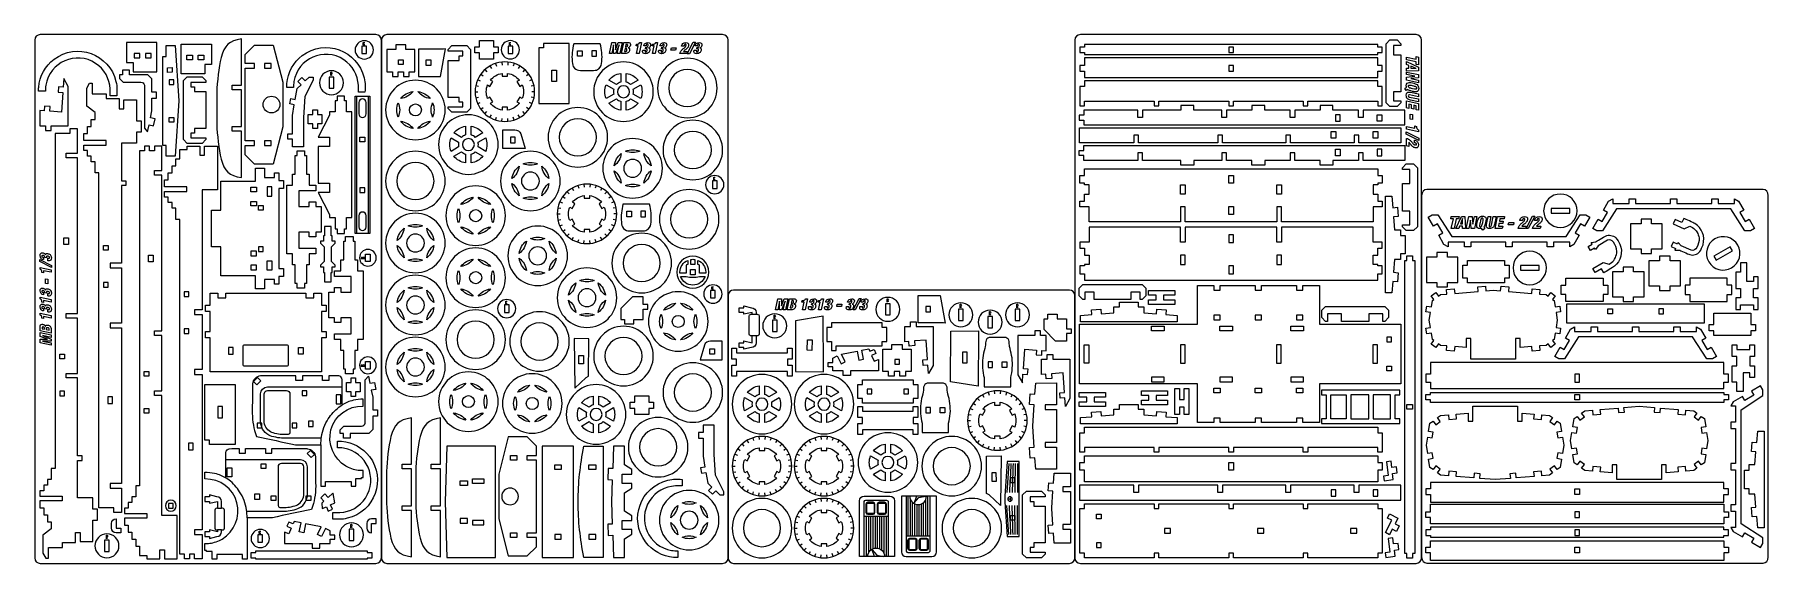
# Model space of a CAD drawing. Header units: centimetres. Extents: x -47.5 to 47.5, y -14.5 to 14.5.
import ezdxf

# ---------------------------------------------------------------- set-up
doc = ezdxf.new("R2010")
doc.units = ezdxf.units.CM
doc.header["$MEASUREMENT"] = 0
doc.layers.add('Camada 1', color=7, linetype='Continuous')

msp = doc.modelspace()

# ---------------------------------------------------------------- linework, layer by layer
at = {"layer": 'Camada 1', "color": 6, "lineweight": 9}
for points in [[(-47.2, 14.5), (-47.2, 14.5), (-28.8, 14.5), (-28.8, 14.5), (-28.8, 14.5), (-28.635, 14.5), (-28.5, 14.365), (-28.5, 14.2), (-28.5, 14.2), (-28.5, 14.2), (-28.5, -14.2), (-28.5, -14.2), (-28.5, -14.2), (-28.5, -14.365), (-28.635, -14.5), (-28.8, -14.5), (-28.8, -14.5), (-28.8, -14.5), (-47.2, -14.5), (-47.2, -14.5), (-47.2, -14.5), (-47.365, -14.5), (-47.5, -14.365), (-47.5, -14.2), (-47.5, -14.2), (-47.5, -14.2), (-47.5, 14.2), (-47.5, 14.2), (-47.5, 14.2), (-47.5, 14.365), (-47.365, 14.5), (-47.2, 14.5)], [(-28.2, 14.5), (-28.2, 14.5), (-9.8, 14.5), (-9.8, 14.5), (-9.8, 14.5), (-9.635, 14.5), (-9.5, 14.365), (-9.5, 14.2), (-9.5, 14.2), (-9.5, 14.2), (-9.5, -14.2), (-9.5, -14.2), (-9.5, -14.2), (-9.5, -14.365), (-9.635, -14.5), (-9.8, -14.5), (-9.8, -14.5), (-9.8, -14.5), (-28.2, -14.5), (-28.2, -14.5), (-28.2, -14.5), (-28.365, -14.5), (-28.5, -14.365), (-28.5, -14.2), (-28.5, -14.2), (-28.5, -14.2), (-28.5, 14.2), (-28.5, 14.2), (-28.5, 14.2), (-28.5, 14.365), (-28.365, 14.5), (-28.2, 14.5)], [(9.8, 14.5), (9.8, 14.5), (28.2, 14.5), (28.2, 14.5), (28.2, 14.5), (28.365, 14.5), (28.5, 14.365), (28.5, 14.2), (28.5, 14.2), (28.5, 14.2), (28.5, -14.2), (28.5, -14.2), (28.5, -14.2), (28.5, -14.365), (28.365, -14.5), (28.2, -14.5), (28.2, -14.5), (28.2, -14.5), (9.8, -14.5), (9.8, -14.5), (9.8, -14.5), (9.635, -14.5), (9.5, -14.365), (9.5, -14.2), (9.5, -14.2), (9.5, -14.2), (9.5, 14.2), (9.5, 14.2), (9.5, 14.2), (9.5, 14.365), (9.635, 14.5), (9.8, 14.5)], [(28.78719, 6.008), (28.78719, 6.008), (47.21281, 6.008), (47.21281, 6.008), (47.21281, 6.008), (47.37077, 6.008), (47.5, 5.86239), (47.5, 5.6844), (47.5, 5.6844), (47.5, 5.6844), (47.5, -14.16359), (47.5, -14.16359), (47.5, -14.16359), (47.5, -14.34157), (47.37077, -14.48719), (47.21281, -14.48719), (47.21281, -14.48719), (47.21281, -14.48719), (28.78719, -14.48719), (28.78719, -14.48719), (28.78719, -14.48719), (28.62923, -14.48719), (28.5, -14.34157), (28.5, -14.16359), (28.5, -14.16359), (28.5, -14.16359), (28.5, 5.6844), (28.5, 5.6844), (28.5, 5.6844), (28.5, 5.86239), (28.62923, 6.008), (28.78719, 6.008)], [(-9.2, 0.4919), (-9.2, 0.4919), (9.2, 0.4919), (9.2, 0.4919), (9.2, 0.4919), (9.365, 0.4919), (9.5, 0.3569), (9.5, 0.1919), (9.5, 0.1919), (9.5, 0.1919), (9.5, -14.2), (9.5, -14.2), (9.5, -14.2), (9.5, -14.365), (9.365, -14.5), (9.2, -14.5), (9.2, -14.5), (9.2, -14.5), (-9.2, -14.5), (-9.2, -14.5), (-9.2, -14.5), (-9.365, -14.5), (-9.5, -14.365), (-9.5, -14.2), (-9.5, -14.2), (-9.5, -14.2), (-9.5, 0.1919), (-9.5, 0.1919), (-9.5, 0.1919), (-9.5, 0.3569), (-9.365, 0.4919), (-9.2, 0.4919)]]:
    msp.add_open_spline(points, degree=3, knots=[0, 0, 0, 0, 0.11111111, 0.11111111, 0.11111111, 0.11111111, 0.22222222, 0.22222222, 0.22222222, 0.22222222, 0.33333333, 0.33333333, 0.33333333, 0.33333333, 0.44444444, 0.44444444, 0.44444444, 0.44444444, 0.55555556, 0.55555556, 0.55555556, 0.55555556, 0.66666667, 0.66666667, 0.66666667, 0.66666667, 0.77777778, 0.77777778, 0.77777778, 0.77777778, 1, 1, 1, 1], dxfattribs=at)
at = {"layer": 'Camada 1', "lineweight": 9}
for points, knots in [([(-36.1588, 9.45256), (-36.1588, 9.45256), (-36.67055, 9.45256), (-36.67055, 9.45256), (-36.67055, 9.45256), (-36.67055, 9.45256), (-36.67055, 9.1976), (-36.67055, 9.1976), (-36.67055, 9.1976), (-36.67055, 9.1976), (-36.1588, 9.1976), (-36.1588, 9.1976), (-36.1588, 9.1976), (-36.1588, 9.1976), (-36.1588, 6.65827), (-36.1588, 6.65827), (-36.1588, 6.65827), (-36.85973, 6.75847), (-37.0959, 7.01633), (-37.28044, 7.67474), (-37.28044, 7.67474), (-37.40889, 8.22653), (-37.50785, 9.0076), (-37.51749, 9.57521), (-37.51749, 9.57521), (-37.51749, 9.57521), (-37.51749, 11.35047), (-37.51749, 11.35047), (-37.51749, 11.35047), (-37.50785, 11.91808), (-37.40889, 12.69915), (-37.28044, 13.25094), (-37.28044, 13.25094), (-37.0959, 13.90936), (-36.85973, 14.16722), (-36.1588, 14.26742), (-36.1588, 14.26742), (-36.1588, 14.26742), (-36.1588, 11.72808), (-36.1588, 11.72808), (-36.1588, 11.72808), (-36.1588, 11.72808), (-36.67055, 11.72808), (-36.67055, 11.72808), (-36.67055, 11.72808), (-36.67055, 11.72808), (-36.67055, 11.47312), (-36.67055, 11.47312), (-36.67055, 11.47312), (-36.67055, 11.47312), (-36.1588, 11.47312), (-36.1588, 11.47312), (-36.1588, 11.47312), (-36.1588, 11.47312), (-36.1588, 9.45256), (-36.1588, 9.45256)], [0, 0, 0, 0, 0.06666667, 0.06666667, 0.06666667, 0.06666667, 0.13333333, 0.13333333, 0.13333333, 0.13333333, 0.2, 0.2, 0.2, 0.2, 0.26666667, 0.26666667, 0.26666667, 0.26666667, 0.33333333, 0.33333333, 0.33333333, 0.33333333, 0.4, 0.4, 0.4, 0.4, 0.46666667, 0.46666667, 0.46666667, 0.46666667, 0.53333333, 0.53333333, 0.53333333, 0.53333333, 0.6, 0.6, 0.6, 0.6, 0.66666667, 0.66666667, 0.66666667, 0.66666667, 0.73333333, 0.73333333, 0.73333333, 0.73333333, 0.8, 0.8, 0.8, 0.8, 0.86666667, 0.86666667, 0.86666667, 0.86666667, 1, 1, 1, 1]), ([(-29.76035, 11.33875), (-29.64029, 11.33875), (-29.52024, 11.33875), (-29.40018, 11.33875), (-29.40018, 11.33875), (-29.39011, 11.65476), (-29.37122, 11.81072), (-29.44535, 12.12747), (-29.44535, 12.12747), (-29.79924, 13.63965), (-31.59852, 14.28827), (-32.83597, 13.34992), (-32.83597, 13.34992), (-33.32111, 12.98202), (-33.62759, 12.42524), (-33.67876, 11.81852), (-33.67876, 11.81852), (-33.68507, 11.74382), (-33.68354, 11.66865), (-33.68593, 11.59371), (-33.68593, 11.59371), (-33.56239, 11.59371), (-33.43886, 11.59371), (-33.31532, 11.59371), (-33.31532, 11.59371), (-33.31454, 11.73317), (-33.31806, 11.77928), (-33.29397, 11.92609), (-33.29397, 11.92609), (-33.08571, 13.1955), (-31.63458, 13.83165), (-30.55977, 13.12499), (-30.55977, 13.12499), (-30.0783, 12.80845), (-29.79215, 12.29578), (-29.75963, 11.72086), (-29.75963, 11.72086), (-29.75285, 11.60082), (-29.76035, 11.46088), (-29.76035, 11.33875)], [0, 0, 0, 0, 0.09090909, 0.09090909, 0.09090909, 0.09090909, 0.18181818, 0.18181818, 0.18181818, 0.18181818, 0.27272727, 0.27272727, 0.27272727, 0.27272727, 0.36363636, 0.36363636, 0.36363636, 0.36363636, 0.45454545, 0.45454545, 0.45454545, 0.45454545, 0.54545455, 0.54545455, 0.54545455, 0.54545455, 0.63636364, 0.63636364, 0.63636364, 0.63636364, 0.72727273, 0.72727273, 0.72727273, 0.72727273, 0.81818182, 0.81818182, 0.81818182, 0.81818182, 1, 1, 1, 1]), ([(-43.36036, 11.13875), (-43.2403, 11.13875), (-43.12025, 11.13875), (-43.00019, 11.13875), (-43.00019, 11.13875), (-42.99012, 11.45476), (-42.97123, 11.61072), (-43.04536, 11.92747), (-43.04536, 11.92747), (-43.39925, 13.43965), (-45.19853, 14.08826), (-46.43598, 13.14991), (-46.43598, 13.14991), (-46.92112, 12.78202), (-47.2276, 12.22524), (-47.27877, 11.61852), (-47.27877, 11.61852), (-47.28508, 11.54382), (-47.28355, 11.46865), (-47.28594, 11.39371), (-47.28594, 11.39371), (-47.1624, 11.39371), (-47.03887, 11.39371), (-46.91533, 11.39371), (-46.91533, 11.39371), (-46.91455, 11.53317), (-46.91807, 11.57928), (-46.89398, 11.72609), (-46.89398, 11.72609), (-46.68572, 12.9955), (-45.23459, 13.63165), (-44.15978, 12.925), (-44.15978, 12.925), (-43.67831, 12.60844), (-43.39216, 12.09578), (-43.35964, 11.52086), (-43.35964, 11.52086), (-43.35286, 11.40082), (-43.36036, 11.26088), (-43.36036, 11.13875)], [0, 0, 0, 0, 0.09090909, 0.09090909, 0.09090909, 0.09090909, 0.18181818, 0.18181818, 0.18181818, 0.18181818, 0.27272727, 0.27272727, 0.27272727, 0.27272727, 0.36363636, 0.36363636, 0.36363636, 0.36363636, 0.45454545, 0.45454545, 0.45454545, 0.45454545, 0.54545455, 0.54545455, 0.54545455, 0.54545455, 0.63636364, 0.63636364, 0.63636364, 0.63636364, 0.72727273, 0.72727273, 0.72727273, 0.72727273, 0.81818182, 0.81818182, 0.81818182, 0.81818182, 1, 1, 1, 1]), ([(-42.10113, 12.96437), (-42.10113, 12.96437), (-42.46943, 12.96437), (-42.46943, 12.96437), (-42.46943, 12.96437), (-42.46943, 12.96437), (-42.46943, 14.07124), (-42.46943, 14.07124), (-42.46943, 14.07124), (-42.46943, 14.07124), (-40.80686, 14.07124), (-40.80686, 14.07124), (-40.80686, 14.07124), (-40.80686, 14.07124), (-40.80686, 12.45444), (-40.80686, 12.45444), (-40.80686, 12.45444), (-40.80686, 12.45444), (-42.10113, 12.45444), (-42.10113, 12.45444), (-42.10113, 12.45444), (-42.10113, 12.45444), (-42.10113, 12.96437), (-42.10113, 12.96437)], [0, 0, 0, 0, 0.14285714, 0.14285714, 0.14285714, 0.14285714, 0.28571429, 0.28571429, 0.28571429, 0.28571429, 0.42857143, 0.42857143, 0.42857143, 0.42857143, 0.57142857, 0.57142857, 0.57142857, 0.57142857, 0.71428571, 0.71428571, 0.71428571, 0.71428571, 1, 1, 1, 1]), ([(-40.30019, 7.82699), (-40.30019, 7.82699), (-39.79999, 7.82699), (-39.79999, 7.82699), (-39.79999, 7.82699), (-39.79999, 7.82699), (-39.60273, 10.86285), (-39.60273, 10.86285), (-39.60273, 10.86285), (-39.60273, 10.86285), (-39.79999, 13.89869), (-39.79999, 13.89869), (-39.79999, 13.89869), (-39.79999, 13.89869), (-40.30019, 13.89869), (-40.30019, 13.89869), (-40.30019, 13.89869), (-40.30019, 13.89869), (-40.30019, 13.30996), (-40.30019, 13.30996), (-40.30019, 13.30996), (-40.30019, 13.30996), (-40.47357, 13.30996), (-40.47357, 13.30996), (-40.47357, 13.30996), (-40.47357, 13.30996), (-40.47357, 8.41572), (-40.47357, 8.41572), (-40.47357, 8.41572), (-40.47357, 8.41572), (-40.30019, 8.41572), (-40.30019, 8.41572), (-40.30019, 8.41572), (-40.30019, 8.41572), (-40.30019, 7.82699), (-40.30019, 7.82699)], [0, 0, 0, 0, 0.1, 0.1, 0.1, 0.1, 0.2, 0.2, 0.2, 0.2, 0.3, 0.3, 0.3, 0.3, 0.4, 0.4, 0.4, 0.4, 0.5, 0.5, 0.5, 0.5, 0.6, 0.6, 0.6, 0.6, 0.7, 0.7, 0.7, 0.7, 0.8, 0.8, 0.8, 0.8, 1, 1, 1, 1]), ([(-38.17516, 12.86438), (-38.17516, 12.86438), (-37.80686, 12.86438), (-37.80686, 12.86438), (-37.80686, 12.86438), (-37.80686, 12.86438), (-37.80686, 13.97124), (-37.80686, 13.97124), (-37.80686, 13.97124), (-37.80686, 13.97124), (-39.46943, 13.97124), (-39.46943, 13.97124), (-39.46943, 13.97124), (-39.46943, 13.97124), (-39.46943, 12.35444), (-39.46943, 12.35444), (-39.46943, 12.35444), (-39.46943, 12.35444), (-38.17516, 12.35444), (-38.17516, 12.35444), (-38.17516, 12.35444), (-38.17516, 12.35444), (-38.17516, 12.86438), (-38.17516, 12.86438)], [0, 0, 0, 0, 0.14285714, 0.14285714, 0.14285714, 0.14285714, 0.28571429, 0.28571429, 0.28571429, 0.28571429, 0.42857143, 0.42857143, 0.42857143, 0.42857143, 0.57142857, 0.57142857, 0.57142857, 0.57142857, 0.71428571, 0.71428571, 0.71428571, 0.71428571, 1, 1, 1, 1]), ([(-34.42232, 7.39744), (-34.42232, 7.39744), (-33.90649, 9.43711), (-33.90649, 9.43711), (-33.90649, 9.43711), (-33.90649, 9.43711), (-33.90649, 11.88856), (-33.90649, 11.88856), (-33.90649, 11.88856), (-33.90649, 11.88856), (-34.42232, 13.92824), (-34.42232, 13.92824), (-34.42232, 13.92824), (-34.42232, 13.92824), (-35.45989, 13.92824), (-35.45989, 13.92824), (-35.45989, 13.92824), (-35.45989, 13.92824), (-35.96981, 13.41832), (-35.96981, 13.41832), (-35.96981, 13.41832), (-35.96981, 13.41832), (-35.96981, 12.90841), (-35.96981, 12.90841), (-35.96981, 12.90841), (-35.96981, 12.90841), (-35.45989, 12.90841), (-35.45989, 12.90841), (-35.45989, 12.90841), (-35.45989, 12.90841), (-35.45989, 12.65344), (-35.45989, 12.65344), (-35.45989, 12.65344), (-35.45989, 12.65344), (-35.96981, 12.65344), (-35.96981, 12.65344), (-35.96981, 12.65344), (-35.96981, 12.65344), (-35.96981, 8.67223), (-35.96981, 8.67223), (-35.96981, 8.67223), (-35.96981, 8.67223), (-35.45989, 8.67223), (-35.45989, 8.67223), (-35.45989, 8.67223), (-35.45989, 8.67223), (-35.45989, 8.41727), (-35.45989, 8.41727), (-35.45989, 8.41727), (-35.45989, 8.41727), (-35.96981, 8.41727), (-35.96981, 8.41727), (-35.96981, 8.41727), (-35.96981, 8.41727), (-35.96981, 7.90735), (-35.96981, 7.90735), (-35.96981, 7.90735), (-35.96981, 7.90735), (-35.45989, 7.39744), (-35.45989, 7.39744), (-35.45989, 7.39744), (-35.45989, 7.39744), (-34.42232, 7.39744), (-34.42232, 7.39744)], [0, 0, 0, 0, 0.05882353, 0.05882353, 0.05882353, 0.05882353, 0.11764706, 0.11764706, 0.11764706, 0.11764706, 0.17647059, 0.17647059, 0.17647059, 0.17647059, 0.23529412, 0.23529412, 0.23529412, 0.23529412, 0.29411765, 0.29411765, 0.29411765, 0.29411765, 0.35294118, 0.35294118, 0.35294118, 0.35294118, 0.41176471, 0.41176471, 0.41176471, 0.41176471, 0.47058824, 0.47058824, 0.47058824, 0.47058824, 0.52941176, 0.52941176, 0.52941176, 0.52941176, 0.58823529, 0.58823529, 0.58823529, 0.58823529, 0.64705882, 0.64705882, 0.64705882, 0.64705882, 0.70588235, 0.70588235, 0.70588235, 0.70588235, 0.76470588, 0.76470588, 0.76470588, 0.76470588, 0.82352941, 0.82352941, 0.82352941, 0.82352941, 0.88235294, 0.88235294, 0.88235294, 0.88235294, 1, 1, 1, 1]), ([(-29.43815, 14.16403), (-29.16134, 14.16403), (-28.93695, 13.93965), (-28.93695, 13.66284), (-28.93695, 13.66284), (-28.93695, 13.38603), (-29.16134, 13.16165), (-29.43815, 13.16165), (-29.43815, 13.16165), (-29.71496, 13.16165), (-29.93935, 13.38603), (-29.93935, 13.66284), (-29.93935, 13.66284), (-29.93935, 13.93965), (-29.71496, 14.16403), (-29.43815, 14.16403)], [0, 0, 0, 0, 0.2, 0.2, 0.2, 0.2, 0.4, 0.4, 0.4, 0.4, 0.6, 0.6, 0.6, 0.6, 1, 1, 1, 1]), ([(-26.66443, 13.68176), (-26.66443, 13.68176), (-26.66443, 12.45606), (-26.66443, 12.45606), (-26.66443, 12.45606), (-26.66443, 12.45606), (-26.97244, 12.45606), (-26.97244, 12.45606), (-26.97244, 12.45606), (-26.97244, 12.45606), (-26.97244, 12.20109), (-26.97244, 12.20109), (-26.97244, 12.20109), (-26.97244, 12.20109), (-27.28046, 12.20109), (-27.28046, 12.20109), (-27.28046, 12.20109), (-27.28046, 12.20109), (-27.28046, 12.45606), (-27.28046, 12.45606), (-27.28046, 12.45606), (-27.28046, 12.45606), (-27.58849, 12.45606), (-27.58849, 12.45606), (-27.58849, 12.45606), (-27.58849, 12.45606), (-27.58849, 12.20109), (-27.58849, 12.20109), (-27.58849, 12.20109), (-27.58849, 12.20109), (-27.89651, 12.20109), (-27.89651, 12.20109), (-27.89651, 12.20109), (-27.89651, 12.20109), (-27.89651, 12.45606), (-27.89651, 12.45606), (-27.89651, 12.45606), (-27.89651, 12.45606), (-28.20452, 12.45606), (-28.20452, 12.45606), (-28.20452, 12.45606), (-28.20452, 12.45606), (-28.20452, 13.68377), (-28.20452, 13.68377), (-28.20452, 13.68377), (-28.20452, 13.68377), (-27.70888, 13.68377), (-27.70888, 13.68377), (-27.70888, 13.68377), (-27.70888, 13.68377), (-27.70888, 13.93874), (-27.70888, 13.93874), (-27.70888, 13.93874), (-27.70888, 13.93874), (-27.15501, 13.93874), (-27.15501, 13.93874), (-27.15501, 13.93874), (-27.15501, 13.93874), (-27.15501, 13.68176), (-27.15501, 13.68176), (-27.15501, 13.68176), (-27.15501, 13.68176), (-26.66443, 13.68176), (-26.66443, 13.68176)], [0, 0, 0, 0, 0.05882353, 0.05882353, 0.05882353, 0.05882353, 0.11764706, 0.11764706, 0.11764706, 0.11764706, 0.17647059, 0.17647059, 0.17647059, 0.17647059, 0.23529412, 0.23529412, 0.23529412, 0.23529412, 0.29411765, 0.29411765, 0.29411765, 0.29411765, 0.35294118, 0.35294118, 0.35294118, 0.35294118, 0.41176471, 0.41176471, 0.41176471, 0.41176471, 0.47058824, 0.47058824, 0.47058824, 0.47058824, 0.52941176, 0.52941176, 0.52941176, 0.52941176, 0.58823529, 0.58823529, 0.58823529, 0.58823529, 0.64705882, 0.64705882, 0.64705882, 0.64705882, 0.70588235, 0.70588235, 0.70588235, 0.70588235, 0.76470588, 0.76470588, 0.76470588, 0.76470588, 0.82352941, 0.82352941, 0.82352941, 0.82352941, 0.88235294, 0.88235294, 0.88235294, 0.88235294, 1, 1, 1, 1]), ([(-25.08824, 13.70949), (-25.08824, 13.70949), (-24.9937, 13.72953), (-24.9937, 13.72953), (-24.9937, 13.72953), (-24.9937, 13.72953), (-25.26578, 12.2103), (-25.26578, 12.2103), (-25.26578, 12.2103), (-25.26578, 12.2103), (-26.47525, 12.21031), (-26.47525, 12.21031), (-26.47525, 12.21031), (-26.47525, 12.21031), (-26.47524, 13.7095), (-26.47524, 13.7095), (-26.47524, 13.7095), (-26.47524, 13.7095), (-25.08824, 13.70949), (-25.08824, 13.70949)], [0, 0, 0, 0, 0.16666667, 0.16666667, 0.16666667, 0.16666667, 0.33333333, 0.33333333, 0.33333333, 0.33333333, 0.5, 0.5, 0.5, 0.5, 0.66666667, 0.66666667, 0.66666667, 0.66666667, 1, 1, 1, 1]), ([(-24.64609, 10.24334), (-24.64609, 10.24334), (-23.82288, 10.24334), (-23.82288, 10.24334), (-23.82288, 10.24334), (-23.82288, 10.24334), (-23.61885, 10.44736), (-23.61885, 10.44736), (-23.61885, 10.44736), (-23.61885, 10.44736), (-23.61885, 13.69247), (-23.61885, 13.69247), (-23.61885, 13.69247), (-23.61885, 13.69247), (-23.82288, 13.89648), (-23.82288, 13.89648), (-23.82288, 13.89648), (-23.82288, 13.89648), (-24.64609, 13.89648), (-24.64609, 13.89648), (-24.64609, 13.89648), (-24.64609, 13.89648), (-24.85011, 13.69247), (-24.85011, 13.69247), (-24.85011, 13.69247), (-24.85011, 13.69247), (-24.85011, 13.59045), (-24.85011, 13.59045), (-24.85011, 13.59045), (-24.85011, 13.59045), (-24.02926, 13.59045), (-24.02926, 13.59045), (-24.02926, 13.59045), (-24.02926, 13.59045), (-24.02926, 13.3354), (-24.02926, 13.3354), (-24.02926, 13.3354), (-24.02926, 13.3354), (-24.23567, 13.3354), (-24.23567, 13.3354), (-24.23567, 13.3354), (-24.23567, 13.3354), (-24.23567, 13.08038), (-24.23567, 13.08038), (-24.23567, 13.08038), (-24.23567, 13.08038), (-24.85011, 13.08038), (-24.85011, 13.08038), (-24.85011, 13.08038), (-24.85011, 13.08038), (-24.85011, 11.05944), (-24.85011, 11.05944), (-24.85011, 11.05944), (-24.85011, 11.05944), (-24.23567, 11.05944), (-24.23567, 11.05944), (-24.23567, 11.05944), (-24.23567, 11.05944), (-24.23567, 10.80441), (-24.23567, 10.80441), (-24.23567, 10.80441), (-24.23567, 10.80441), (-24.02926, 10.80441), (-24.02926, 10.80441), (-24.02926, 10.80441), (-24.02926, 10.80441), (-24.02926, 10.54938), (-24.02926, 10.54938), (-24.02926, 10.54938), (-24.02926, 10.54938), (-24.85011, 10.54938), (-24.85011, 10.54938), (-24.85011, 10.54938), (-24.85011, 10.54938), (-24.85011, 10.44736), (-24.85011, 10.44736), (-24.85011, 10.44736), (-24.85011, 10.44736), (-24.64609, 10.24334), (-24.64609, 10.24334)], [0, 0, 0, 0, 0.04761905, 0.04761905, 0.04761905, 0.04761905, 0.0952381, 0.0952381, 0.0952381, 0.0952381, 0.14285714, 0.14285714, 0.14285714, 0.14285714, 0.19047619, 0.19047619, 0.19047619, 0.19047619, 0.23809524, 0.23809524, 0.23809524, 0.23809524, 0.28571429, 0.28571429, 0.28571429, 0.28571429, 0.33333333, 0.33333333, 0.33333333, 0.33333333, 0.38095238, 0.38095238, 0.38095238, 0.38095238, 0.42857143, 0.42857143, 0.42857143, 0.42857143, 0.47619048, 0.47619048, 0.47619048, 0.47619048, 0.52380952, 0.52380952, 0.52380952, 0.52380952, 0.57142857, 0.57142857, 0.57142857, 0.57142857, 0.61904762, 0.61904762, 0.61904762, 0.61904762, 0.66666667, 0.66666667, 0.66666667, 0.66666667, 0.71428571, 0.71428571, 0.71428571, 0.71428571, 0.76190476, 0.76190476, 0.76190476, 0.76190476, 0.80952381, 0.80952381, 0.80952381, 0.80952381, 0.85714286, 0.85714286, 0.85714286, 0.85714286, 0.9047619, 0.9047619, 0.9047619, 0.9047619, 1, 1, 1, 1]), ([(-22.35192, 13.83994), (-22.35192, 13.83994), (-22.35192, 14.17999), (-22.35192, 14.17999), (-22.35192, 14.17999), (-22.35192, 14.17999), (-23.11703, 14.17999), (-23.11703, 14.17999), (-23.11703, 14.17999), (-23.11703, 14.17999), (-23.11703, 13.83994), (-23.11703, 13.83994), (-23.11703, 13.83994), (-23.11703, 13.83994), (-23.37207, 13.83994), (-23.37207, 13.83994), (-23.37207, 13.83994), (-23.37207, 13.83994), (-23.37207, 13.49989), (-23.37207, 13.49989), (-23.37207, 13.49989), (-23.37207, 13.49989), (-23.11703, 13.49989), (-23.11703, 13.49989), (-23.11703, 13.49989), (-23.11703, 13.49989), (-23.11703, 13.15984), (-23.11703, 13.15984), (-23.11703, 13.15984), (-23.11703, 13.15984), (-22.35192, 13.15984), (-22.35192, 13.15984), (-22.35192, 13.15984), (-22.35192, 13.15984), (-22.35192, 13.49989), (-22.35192, 13.49989), (-22.35192, 13.49989), (-22.35192, 13.49989), (-22.09689, 13.49989), (-22.09689, 13.49989), (-22.09689, 13.49989), (-22.09689, 13.49989), (-22.09689, 13.83994), (-22.09689, 13.83994), (-22.09689, 13.83994), (-22.09689, 13.83994), (-22.35192, 13.83994), (-22.35192, 13.83994)], [0, 0, 0, 0, 0.07692308, 0.07692308, 0.07692308, 0.07692308, 0.15384615, 0.15384615, 0.15384615, 0.15384615, 0.23076923, 0.23076923, 0.23076923, 0.23076923, 0.30769231, 0.30769231, 0.30769231, 0.30769231, 0.38461538, 0.38461538, 0.38461538, 0.38461538, 0.46153846, 0.46153846, 0.46153846, 0.46153846, 0.53846154, 0.53846154, 0.53846154, 0.53846154, 0.61538462, 0.61538462, 0.61538462, 0.61538462, 0.69230769, 0.69230769, 0.69230769, 0.69230769, 0.76923077, 0.76923077, 0.76923077, 0.76923077, 0.84615385, 0.84615385, 0.84615385, 0.84615385, 1, 1, 1, 1]), ([(-21.43448, 14.1711), (-21.15767, 14.1711), (-20.93328, 13.94672), (-20.93328, 13.66991), (-20.93328, 13.66991), (-20.93328, 13.3931), (-21.15767, 13.16872), (-21.43448, 13.16872), (-21.43448, 13.16872), (-21.71129, 13.16872), (-21.93568, 13.3931), (-21.93568, 13.66991), (-21.93568, 13.66991), (-21.93568, 13.94672), (-21.71129, 14.1711), (-21.43448, 14.1711)], [0, 0, 0, 0, 0.2, 0.2, 0.2, 0.2, 0.4, 0.4, 0.4, 0.4, 0.6, 0.6, 0.6, 0.6, 1, 1, 1, 1]), ([(-19.61443, 14.02234), (-19.61443, 14.02234), (-18.2044, 14.02234), (-18.2044, 14.02234), (-18.2044, 14.02234), (-18.2044, 14.02234), (-18.2044, 10.71748), (-18.2044, 10.71748), (-18.2044, 10.71748), (-18.2044, 10.71748), (-19.86455, 10.71748), (-19.86455, 10.71748), (-19.86455, 10.71748), (-19.86455, 10.71748), (-19.86455, 13.77223), (-19.86455, 13.77223), (-19.86455, 13.77223), (-19.86455, 13.77223), (-19.61443, 13.76738), (-19.61443, 13.76738), (-19.61443, 13.76738), (-19.61443, 13.76738), (-19.61443, 14.02234), (-19.61443, 14.02234)], [0, 0, 0, 0, 0.14285714, 0.14285714, 0.14285714, 0.14285714, 0.28571429, 0.28571429, 0.28571429, 0.28571429, 0.42857143, 0.42857143, 0.42857143, 0.42857143, 0.57142857, 0.57142857, 0.57142857, 0.57142857, 0.71428571, 0.71428571, 0.71428571, 0.71428571, 1, 1, 1, 1]), ([(-16.86994, 12.53542), (-16.86994, 12.53542), (-17.59903, 12.53542), (-17.59903, 12.53542), (-17.59903, 12.53542), (-17.72673, 12.53624), (-17.83576, 12.57172), (-17.92547, 12.66816), (-17.92547, 12.66816), (-18.0245, 12.7746), (-18.03543, 12.88555), (-18.04709, 13.02272), (-18.04709, 13.02272), (-18.07691, 13.37324), (-18.04431, 13.66472), (-17.96356, 14.00441), (-17.96356, 14.00441), (-17.96356, 14.00441), (-16.5054, 14.00441), (-16.5054, 14.00441), (-16.5054, 14.00441), (-16.42465, 13.66472), (-16.39205, 13.37324), (-16.42188, 13.02272), (-16.42188, 13.02272), (-16.43499, 12.86853), (-16.4511, 12.74135), (-16.58117, 12.6324), (-16.58117, 12.6324), (-16.67637, 12.55268), (-16.75419, 12.54414), (-16.86994, 12.53542)], [0, 0, 0, 0, 0.11111111, 0.11111111, 0.11111111, 0.11111111, 0.22222222, 0.22222222, 0.22222222, 0.22222222, 0.33333333, 0.33333333, 0.33333333, 0.33333333, 0.44444444, 0.44444444, 0.44444444, 0.44444444, 0.55555556, 0.55555556, 0.55555556, 0.55555556, 0.66666667, 0.66666667, 0.66666667, 0.66666667, 0.77777778, 0.77777778, 0.77777778, 0.77777778, 1, 1, 1, 1]), ([(-41.07401, 12.07665), (-41.07401, 12.07665), (-41.07401, 11.35285), (-41.07401, 11.35285), (-41.07401, 11.35285), (-41.07401, 11.35285), (-40.81904, 11.35285), (-40.81904, 11.35285), (-40.81904, 11.35285), (-40.81904, 11.35285), (-40.81904, 11.00715), (-40.81904, 11.00715), (-40.81904, 11.00715), (-40.81904, 11.00715), (-41.07401, 11.00715), (-41.07401, 11.00715), (-41.07401, 11.00715), (-41.07401, 11.00715), (-41.07401, 10.31575), (-41.07401, 10.31575), (-41.07401, 10.31575), (-41.07401, 10.31575), (-41.15301, 9.93288), (-41.15301, 9.93288), (-41.15301, 9.93288), (-41.15301, 9.93288), (-40.90331, 9.88136), (-40.90331, 9.88136), (-40.90331, 9.88136), (-40.90331, 9.88136), (-40.98232, 9.49847), (-40.98232, 9.49847), (-40.98232, 9.49847), (-40.98232, 9.49847), (-41.23202, 9.55), (-41.23202, 9.55), (-41.23202, 9.55), (-41.23202, 9.55), (-41.31103, 9.16713), (-41.31103, 9.16713), (-41.31103, 9.16713), (-41.31103, 9.16713), (-41.48194, 9.36336), (-41.48194, 9.36336), (-41.48194, 9.36336), (-41.48598, 9.37415), (-41.47485, 11.6761), (-41.48586, 11.73145), (-41.48586, 11.73145), (-41.50497, 11.82754), (-41.58511, 11.89068), (-41.68592, 11.89563), (-41.68592, 11.89563), (-41.68592, 11.89563), (-42.65329, 11.89563), (-42.65329, 11.89563), (-42.65329, 11.89563), (-42.65329, 11.89563), (-42.85726, 12.09961), (-42.85726, 12.09961), (-42.85726, 12.09961), (-42.85726, 12.09961), (-42.85726, 12.30358), (-42.85726, 12.30358), (-42.85726, 12.30358), (-42.85726, 12.30358), (-42.68388, 12.30358), (-42.68388, 12.30358), (-42.68388, 12.30358), (-42.68388, 12.30358), (-42.68388, 12.55855), (-42.68388, 12.55855), (-42.68388, 12.55855), (-42.68388, 12.55855), (-42.30654, 12.55855), (-42.30654, 12.55855), (-42.30654, 12.55855), (-42.30654, 12.55855), (-42.30654, 12.30358), (-42.30654, 12.30358), (-42.30654, 12.30358), (-42.30654, 12.30358), (-41.29682, 12.30358), (-41.29682, 12.30358), (-41.29682, 12.30358), (-41.29682, 12.30358), (-41.07401, 12.07665), (-41.07401, 12.07665)], [0, 0, 0, 0, 0.04347826, 0.04347826, 0.04347826, 0.04347826, 0.08695652, 0.08695652, 0.08695652, 0.08695652, 0.13043478, 0.13043478, 0.13043478, 0.13043478, 0.17391304, 0.17391304, 0.17391304, 0.17391304, 0.2173913, 0.2173913, 0.2173913, 0.2173913, 0.26086957, 0.26086957, 0.26086957, 0.26086957, 0.30434783, 0.30434783, 0.30434783, 0.30434783, 0.34782609, 0.34782609, 0.34782609, 0.34782609, 0.39130435, 0.39130435, 0.39130435, 0.39130435, 0.43478261, 0.43478261, 0.43478261, 0.43478261, 0.47826087, 0.47826087, 0.47826087, 0.47826087, 0.52173913, 0.52173913, 0.52173913, 0.52173913, 0.56521739, 0.56521739, 0.56521739, 0.56521739, 0.60869565, 0.60869565, 0.60869565, 0.60869565, 0.65217391, 0.65217391, 0.65217391, 0.65217391, 0.69565217, 0.69565217, 0.69565217, 0.69565217, 0.73913043, 0.73913043, 0.73913043, 0.73913043, 0.7826087, 0.7826087, 0.7826087, 0.7826087, 0.82608696, 0.82608696, 0.82608696, 0.82608696, 0.86956522, 0.86956522, 0.86956522, 0.86956522, 0.91304348, 0.91304348, 0.91304348, 0.91304348, 1, 1, 1, 1]), ([(-31.23814, 12.51979), (-30.87532, 12.51979), (-30.5812, 12.22566), (-30.5812, 11.86284), (-30.5812, 11.86284), (-30.5812, 11.50002), (-30.87532, 11.20589), (-31.23814, 11.20589), (-31.23814, 11.20589), (-31.60096, 11.20589), (-31.89509, 11.50002), (-31.89509, 11.86284), (-31.89509, 11.86284), (-31.89509, 12.22566), (-31.60096, 12.51979), (-31.23814, 12.51979)], [0, 0, 0, 0, 0.2, 0.2, 0.2, 0.2, 0.4, 0.4, 0.4, 0.4, 0.6, 0.6, 0.6, 0.6, 1, 1, 1, 1]), ([(-23.36671, 11.36991), (-23.36671, 12.27138), (-22.63593, 13.00215), (-21.73447, 13.00215), (-21.73447, 13.00215), (-20.83301, 13.00215), (-20.10224, 12.27138), (-20.10224, 11.36991), (-20.10224, 11.36991), (-20.10224, 10.46845), (-20.83301, 9.73768), (-21.73447, 9.73768), (-21.73447, 9.73768), (-22.63593, 9.73768), (-23.36671, 10.46845), (-23.36671, 11.36991)], [0, 0, 0, 0, 0.2, 0.2, 0.2, 0.2, 0.4, 0.4, 0.4, 0.4, 0.6, 0.6, 0.6, 0.6, 1, 1, 1, 1]), ([(-16.86671, 11.36991), (-16.86671, 12.27138), (-16.13593, 13.00215), (-15.23447, 13.00215), (-15.23447, 13.00215), (-14.33301, 13.00215), (-13.60224, 12.27138), (-13.60224, 11.36991), (-13.60224, 11.36991), (-13.60224, 10.46845), (-14.33301, 9.73768), (-15.23447, 9.73768), (-15.23447, 9.73768), (-16.13593, 9.73768), (-16.86671, 10.46845), (-16.86671, 11.36991)], [0, 0, 0, 0, 0.2, 0.2, 0.2, 0.2, 0.4, 0.4, 0.4, 0.4, 0.6, 0.6, 0.6, 0.6, 1, 1, 1, 1]), ([(-11.73448, 13.20214), (-10.83302, 13.20214), (-10.10224, 12.47137), (-10.10224, 11.56991), (-10.10224, 11.56991), (-10.10224, 10.66845), (-10.83302, 9.93769), (-11.73448, 9.93769), (-11.73448, 9.93769), (-12.63594, 9.93769), (-13.36671, 10.66845), (-13.36671, 11.56991), (-13.36671, 11.56991), (-13.36671, 12.47137), (-12.63594, 13.20214), (-11.73448, 13.20214)], [0, 0, 0, 0, 0.2, 0.2, 0.2, 0.2, 0.4, 0.4, 0.4, 0.4, 0.6, 0.6, 0.6, 0.6, 1, 1, 1, 1]), ([(-46.98274, 10.31938), (-46.98274, 10.31938), (-46.96494, 10.5738), (-46.96494, 10.5738), (-46.96494, 10.5738), (-46.96494, 10.5738), (-46.65965, 10.55244), (-46.65965, 10.55244), (-46.65965, 10.55244), (-46.65965, 10.55244), (-46.67744, 10.29802), (-46.67744, 10.29802), (-46.67744, 10.29802), (-46.67744, 10.29802), (-46.03757, 10.2533), (-46.03757, 10.2533), (-46.03757, 10.2533), (-46.03757, 10.2533), (-45.9631, 11.31825), (-45.9631, 11.31825), (-45.9631, 11.31825), (-45.9631, 11.31825), (-46.21751, 11.33604), (-46.21751, 11.33604), (-46.21751, 11.33604), (-46.21751, 11.33604), (-46.19616, 11.64133), (-46.19616, 11.64133), (-46.19616, 11.64133), (-46.19616, 11.64133), (-45.94175, 11.62353), (-45.94175, 11.62353), (-45.94175, 11.62353), (-45.94175, 11.62353), (-45.90946, 12.08541), (-45.90946, 12.08541), (-45.90946, 12.08541), (-45.90946, 12.08541), (-45.66472, 11.6465), (-45.66472, 11.6465), (-45.66472, 11.6465), (-45.66472, 11.6465), (-45.66472, 9.4953), (-45.66472, 9.4953), (-45.66472, 9.4953), (-45.66472, 9.4953), (-46.59284, 9.4953), (-46.59284, 9.4953), (-46.59284, 9.4953), (-46.59284, 9.4953), (-46.59284, 9.24027), (-46.59284, 9.24027), (-46.59284, 9.24027), (-46.59284, 9.24027), (-46.90221, 9.24027), (-46.90221, 9.24027), (-46.90221, 9.24027), (-46.90221, 9.24027), (-46.90221, 9.4953), (-46.90221, 9.4953), (-46.90221, 9.4953), (-46.90221, 9.4953), (-47.21158, 9.4953), (-47.21158, 9.4953), (-47.21158, 9.4953), (-47.21158, 9.4953), (-47.21158, 10.33539), (-47.21158, 10.33539), (-47.21158, 10.33539), (-47.21158, 10.33539), (-46.98274, 10.31938), (-46.98274, 10.31938)], [0, 0, 0, 0, 0.05263158, 0.05263158, 0.05263158, 0.05263158, 0.10526316, 0.10526316, 0.10526316, 0.10526316, 0.15789474, 0.15789474, 0.15789474, 0.15789474, 0.21052632, 0.21052632, 0.21052632, 0.21052632, 0.26315789, 0.26315789, 0.26315789, 0.26315789, 0.31578947, 0.31578947, 0.31578947, 0.31578947, 0.36842105, 0.36842105, 0.36842105, 0.36842105, 0.42105263, 0.42105263, 0.42105263, 0.42105263, 0.47368421, 0.47368421, 0.47368421, 0.47368421, 0.52631579, 0.52631579, 0.52631579, 0.52631579, 0.57894737, 0.57894737, 0.57894737, 0.57894737, 0.63157895, 0.63157895, 0.63157895, 0.63157895, 0.68421053, 0.68421053, 0.68421053, 0.68421053, 0.73684211, 0.73684211, 0.73684211, 0.73684211, 0.78947368, 0.78947368, 0.78947368, 0.78947368, 0.84210526, 0.84210526, 0.84210526, 0.84210526, 0.89473684, 0.89473684, 0.89473684, 0.89473684, 1, 1, 1, 1]), ([(-42.75066, 6.4789), (-42.75066, 6.4789), (-42.75062, 8.53956), (-42.75062, 8.53956), (-42.75062, 8.53956), (-42.75062, 8.53956), (-41.91729, 8.53954), (-41.91729, 8.53954), (-41.91729, 8.53954), (-41.91729, 8.53954), (-41.91728, 9.15171), (-41.91728, 9.15171), (-41.91728, 9.15171), (-41.91728, 9.15171), (-41.66231, 9.15171), (-41.66231, 9.15171), (-41.66231, 9.15171), (-41.66231, 9.15171), (-41.6623, 9.76387), (-41.6623, 9.76387), (-41.6623, 9.76387), (-41.6623, 9.76387), (-41.91727, 9.76387), (-41.91727, 9.76387), (-41.91727, 9.76387), (-41.91727, 9.76387), (-41.91726, 10.93208), (-41.91726, 10.93208), (-41.91726, 10.93208), (-41.91726, 10.93208), (-42.61409, 10.93208), (-42.61409, 10.93208), (-42.61409, 10.93208), (-42.61409, 10.93208), (-42.6141, 10.43825), (-42.6141, 10.43825), (-42.6141, 10.43825), (-42.6141, 10.43825), (-42.86906, 10.43825), (-42.86906, 10.43825), (-42.86906, 10.43825), (-42.86906, 10.43825), (-42.86905, 10.98819), (-42.86905, 10.98819), (-42.86905, 10.98819), (-42.86905, 10.98819), (-43.57741, 10.98819), (-43.57741, 10.98819), (-43.57741, 10.98819), (-43.57741, 10.98819), (-43.57741, 11.25623), (-43.57741, 11.25623), (-43.57741, 11.25623), (-43.57741, 11.25623), (-44.34229, 11.25624), (-44.34229, 11.25624), (-44.34229, 11.25624), (-44.34229, 11.25624), (-44.34229, 11.83756), (-44.34229, 11.83756), (-44.34229, 11.83756), (-44.34229, 11.83756), (-44.49528, 11.83756), (-44.49528, 11.83756), (-44.49528, 11.83756), (-44.49528, 11.83756), (-44.64827, 11.57295), (-44.64827, 11.57295), (-44.64827, 11.57295), (-44.64827, 11.57295), (-44.64828, 10.57303), (-44.64828, 10.57303), (-44.64828, 10.57303), (-44.64828, 10.57303), (-44.18967, 10.23015), (-44.18967, 10.23015), (-44.18967, 10.23015), (-44.18967, 10.23015), (-44.18968, 9.84771), (-44.18968, 9.84771), (-44.18968, 9.84771), (-44.18968, 9.84771), (-44.39778, 9.84771), (-44.39778, 9.84771), (-44.39778, 9.84771), (-44.39778, 9.84771), (-44.39778, 9.46526), (-44.39778, 9.46526), (-44.39778, 9.46526), (-44.39778, 9.46526), (-44.60589, 9.46526), (-44.60589, 9.46526), (-44.60589, 9.46526), (-44.60589, 9.46526), (-44.6059, 9.08282), (-44.6059, 9.08282), (-44.6059, 9.08282), (-44.6059, 9.08282), (-44.814, 9.08282), (-44.814, 9.08282), (-44.814, 9.08282), (-44.814, 9.08282), (-44.814, 8.70037), (-44.814, 8.70037), (-44.814, 8.70037), (-44.814, 8.70037), (-43.59018, 8.70036), (-43.59018, 8.70036), (-43.59018, 8.70036), (-43.59018, 8.70036), (-43.59018, 8.4454), (-43.59018, 8.4454), (-43.59018, 8.4454), (-43.59018, 8.4454), (-44.81401, 8.4454), (-44.81401, 8.4454), (-44.81401, 8.4454), (-44.81401, 8.4454), (-44.81401, 8.13945), (-44.81401, 8.13945), (-44.81401, 8.13945), (-44.81401, 8.13945), (-44.60591, 8.13945), (-44.60591, 8.13945), (-44.60591, 8.13945), (-44.60591, 8.13945), (-44.60591, 7.83348), (-44.60591, 7.83348), (-44.60591, 7.83348), (-44.60591, 7.83348), (-44.3978, 7.83348), (-44.3978, 7.83348), (-44.3978, 7.83348), (-44.3978, 7.83348), (-44.39781, 7.52753), (-44.39781, 7.52753), (-44.39781, 7.52753), (-44.39781, 7.52753), (-44.1897, 7.52753), (-44.1897, 7.52753), (-44.1897, 7.52753), (-44.1897, 7.52753), (-44.1897, 6.91561), (-44.1897, 6.91561), (-44.1897, 6.91561), (-44.1897, 6.91561), (-43.9816, 6.91561), (-43.9816, 6.91561), (-43.9816, 6.91561), (-43.9816, 6.91561), (-43.9818, -11.45689), (-43.9818, -11.45689), (-43.9818, -11.45689), (-43.9818, -11.45689), (-43.16592, -11.45691), (-43.16592, -11.45691), (-43.16592, -11.45691), (-43.16592, -11.45691), (-43.16592, -11.71188), (-43.16592, -11.71188), (-43.16592, -11.71188), (-43.16592, -11.71188), (-42.75088, -11.71189), (-42.75088, -11.71189), (-42.75088, -11.71189), (-42.75088, -11.71189), (-42.75086, -10.37588), (-42.75086, -10.37588), (-42.75086, -10.37588), (-42.75086, -10.37588), (-43.36751, -10.37586), (-43.36751, -10.37586), (-43.36751, -10.37586), (-43.36751, -10.37586), (-43.36751, -10.12091), (-43.36751, -10.12091), (-43.36751, -10.12091), (-43.36751, -10.12091), (-42.75086, -10.12092), (-42.75086, -10.12092), (-42.75086, -10.12092), (-42.75086, -10.12092), (-42.75076, -1.58711), (-42.75076, -1.58711), (-42.75076, -1.58711), (-42.75076, -1.58711), (-43.36741, -1.5871), (-43.36741, -1.5871), (-43.36741, -1.5871), (-43.36741, -1.5871), (-43.36741, -1.33213), (-43.36741, -1.33213), (-43.36741, -1.33213), (-43.36741, -1.33213), (-42.75075, -1.33214), (-42.75075, -1.33214), (-42.75075, -1.33214), (-42.75075, -1.33214), (-42.75072, 1.70364), (-42.75072, 1.70364), (-42.75072, 1.70364), (-42.75072, 1.70364), (-43.36737, 1.70365), (-43.36737, 1.70365), (-43.36737, 1.70365), (-43.36737, 1.70365), (-43.36737, 1.95861), (-43.36737, 1.95861), (-43.36737, 1.95861), (-43.36737, 1.95861), (-42.75072, 1.9586), (-42.75072, 1.9586), (-42.75072, 1.9586), (-42.75072, 1.9586), (-42.75067, 6.22394), (-42.75067, 6.22394), (-42.75067, 6.22394), (-42.75067, 6.22394), (-42.49571, 6.22394), (-42.49571, 6.22394), (-42.49571, 6.22394), (-42.49571, 6.22394), (-42.4957, 6.4789), (-42.4957, 6.4789), (-42.4957, 6.4789), (-42.4957, 6.4789), (-42.75066, 6.4789), (-42.75066, 6.4789)], [0, 0, 0, 0, 0.01724138, 0.01724138, 0.01724138, 0.01724138, 0.03448276, 0.03448276, 0.03448276, 0.03448276, 0.05172414, 0.05172414, 0.05172414, 0.05172414, 0.06896552, 0.06896552, 0.06896552, 0.06896552, 0.0862069, 0.0862069, 0.0862069, 0.0862069, 0.10344828, 0.10344828, 0.10344828, 0.10344828, 0.12068966, 0.12068966, 0.12068966, 0.12068966, 0.13793103, 0.13793103, 0.13793103, 0.13793103, 0.15517241, 0.15517241, 0.15517241, 0.15517241, 0.17241379, 0.17241379, 0.17241379, 0.17241379, 0.18965517, 0.18965517, 0.18965517, 0.18965517, 0.20689655, 0.20689655, 0.20689655, 0.20689655, 0.22413793, 0.22413793, 0.22413793, 0.22413793, 0.24137931, 0.24137931, 0.24137931, 0.24137931, 0.25862069, 0.25862069, 0.25862069, 0.25862069, 0.27586207, 0.27586207, 0.27586207, 0.27586207, 0.29310345, 0.29310345, 0.29310345, 0.29310345, 0.31034483, 0.31034483, 0.31034483, 0.31034483, 0.32758621, 0.32758621, 0.32758621, 0.32758621, 0.34482759, 0.34482759, 0.34482759, 0.34482759, 0.36206897, 0.36206897, 0.36206897, 0.36206897, 0.37931034, 0.37931034, 0.37931034, 0.37931034, 0.39655172, 0.39655172, 0.39655172, 0.39655172, 0.4137931, 0.4137931, 0.4137931, 0.4137931, 0.43103448, 0.43103448, 0.43103448, 0.43103448, 0.44827586, 0.44827586, 0.44827586, 0.44827586, 0.46551724, 0.46551724, 0.46551724, 0.46551724, 0.48275862, 0.48275862, 0.48275862, 0.48275862, 0.5, 0.5, 0.5, 0.5, 0.51724138, 0.51724138, 0.51724138, 0.51724138, 0.53448276, 0.53448276, 0.53448276, 0.53448276, 0.55172414, 0.55172414, 0.55172414, 0.55172414, 0.56896552, 0.56896552, 0.56896552, 0.56896552, 0.5862069, 0.5862069, 0.5862069, 0.5862069, 0.60344828, 0.60344828, 0.60344828, 0.60344828, 0.62068966, 0.62068966, 0.62068966, 0.62068966, 0.63793103, 0.63793103, 0.63793103, 0.63793103, 0.65517241, 0.65517241, 0.65517241, 0.65517241, 0.67241379, 0.67241379, 0.67241379, 0.67241379, 0.68965517, 0.68965517, 0.68965517, 0.68965517, 0.70689655, 0.70689655, 0.70689655, 0.70689655, 0.72413793, 0.72413793, 0.72413793, 0.72413793, 0.74137931, 0.74137931, 0.74137931, 0.74137931, 0.75862069, 0.75862069, 0.75862069, 0.75862069, 0.77586207, 0.77586207, 0.77586207, 0.77586207, 0.79310345, 0.79310345, 0.79310345, 0.79310345, 0.81034483, 0.81034483, 0.81034483, 0.81034483, 0.82758621, 0.82758621, 0.82758621, 0.82758621, 0.84482759, 0.84482759, 0.84482759, 0.84482759, 0.86206897, 0.86206897, 0.86206897, 0.86206897, 0.87931034, 0.87931034, 0.87931034, 0.87931034, 0.89655172, 0.89655172, 0.89655172, 0.89655172, 0.9137931, 0.9137931, 0.9137931, 0.9137931, 0.93103448, 0.93103448, 0.93103448, 0.93103448, 0.94827586, 0.94827586, 0.94827586, 0.94827586, 0.96551724, 0.96551724, 0.96551724, 0.96551724, 1, 1, 1, 1]), ([(-38.32654, 12.18941), (-38.32654, 12.18941), (-39.14976, 12.18941), (-39.14976, 12.18941), (-39.14976, 12.18941), (-39.14976, 12.18941), (-39.35378, 11.98539), (-39.35378, 11.98539), (-39.35378, 11.98539), (-39.35378, 11.98539), (-39.35378, 8.74028), (-39.35378, 8.74028), (-39.35378, 8.74028), (-39.35378, 8.74028), (-39.14976, 8.53627), (-39.14976, 8.53627), (-39.14976, 8.53627), (-39.14976, 8.53627), (-38.32654, 8.53627), (-38.32654, 8.53627), (-38.32654, 8.53627), (-38.32654, 8.53627), (-38.12252, 8.74028), (-38.12252, 8.74028), (-38.12252, 8.74028), (-38.12252, 8.74028), (-38.12252, 8.8423), (-38.12252, 8.8423), (-38.12252, 8.8423), (-38.12252, 8.8423), (-38.94336, 8.8423), (-38.94336, 8.8423), (-38.94336, 8.8423), (-38.94336, 8.8423), (-38.94336, 9.09735), (-38.94336, 9.09735), (-38.94336, 9.09735), (-38.94336, 9.09735), (-38.73697, 9.09735), (-38.73697, 9.09735), (-38.73697, 9.09735), (-38.73697, 9.09735), (-38.73697, 9.35237), (-38.73697, 9.35237), (-38.73697, 9.35237), (-38.73697, 9.35237), (-38.12252, 9.35237), (-38.12252, 9.35237), (-38.12252, 9.35237), (-38.12252, 9.35237), (-38.12252, 11.37331), (-38.12252, 11.37331), (-38.12252, 11.37331), (-38.12252, 11.37331), (-38.73697, 11.37331), (-38.73697, 11.37331), (-38.73697, 11.37331), (-38.73697, 11.37331), (-38.73697, 11.62834), (-38.73697, 11.62834), (-38.73697, 11.62834), (-38.73697, 11.62834), (-38.94336, 11.62834), (-38.94336, 11.62834), (-38.94336, 11.62834), (-38.94336, 11.62834), (-38.94336, 11.88337), (-38.94336, 11.88337), (-38.94336, 11.88337), (-38.94336, 11.88337), (-38.12252, 11.88337), (-38.12252, 11.88337), (-38.12252, 11.88337), (-38.12252, 11.88337), (-38.12252, 11.98539), (-38.12252, 11.98539), (-38.12252, 11.98539), (-38.12252, 11.98539), (-38.32654, 12.18941), (-38.32654, 12.18941)], [0, 0, 0, 0, 0.04761905, 0.04761905, 0.04761905, 0.04761905, 0.0952381, 0.0952381, 0.0952381, 0.0952381, 0.14285714, 0.14285714, 0.14285714, 0.14285714, 0.19047619, 0.19047619, 0.19047619, 0.19047619, 0.23809524, 0.23809524, 0.23809524, 0.23809524, 0.28571429, 0.28571429, 0.28571429, 0.28571429, 0.33333333, 0.33333333, 0.33333333, 0.33333333, 0.38095238, 0.38095238, 0.38095238, 0.38095238, 0.42857143, 0.42857143, 0.42857143, 0.42857143, 0.47619048, 0.47619048, 0.47619048, 0.47619048, 0.52380952, 0.52380952, 0.52380952, 0.52380952, 0.57142857, 0.57142857, 0.57142857, 0.57142857, 0.61904762, 0.61904762, 0.61904762, 0.61904762, 0.66666667, 0.66666667, 0.66666667, 0.66666667, 0.71428571, 0.71428571, 0.71428571, 0.71428571, 0.76190476, 0.76190476, 0.76190476, 0.76190476, 0.80952381, 0.80952381, 0.80952381, 0.80952381, 0.85714286, 0.85714286, 0.85714286, 0.85714286, 0.9047619, 0.9047619, 0.9047619, 0.9047619, 1, 1, 1, 1]), ([(-33.22069, 10.94721), (-33.22069, 10.94721), (-33.47183, 10.99145), (-33.47183, 10.99145), (-33.47183, 10.99145), (-33.47183, 10.99145), (-33.52391, 10.69616), (-33.52391, 10.69616), (-33.52391, 10.69616), (-33.52391, 10.69616), (-33.27276, 10.65192), (-33.27276, 10.65192), (-33.27276, 10.65192), (-33.27276, 10.65192), (-33.37692, 10.06135), (-33.37692, 10.06135), (-33.37692, 10.06135), (-33.37692, 10.06135), (-33.37692, 9.06378), (-33.37692, 9.06378), (-33.37692, 9.06378), (-33.37692, 9.06378), (-33.63193, 9.06372), (-33.63193, 9.06372), (-33.63193, 9.06372), (-33.63193, 9.06372), (-33.63193, 8.75777), (-33.63193, 8.75777), (-33.63193, 8.75777), (-33.63193, 8.75777), (-33.37692, 8.75783), (-33.37692, 8.75783), (-33.37692, 8.75783), (-33.37692, 8.75783), (-33.37692, 8.34989), (-33.37692, 8.34989), (-33.37692, 8.34989), (-33.37692, 8.34989), (-32.77427, 8.34995), (-32.77427, 8.34995), (-32.77427, 8.34995), (-32.77427, 8.34995), (-32.77426, 9.95515), (-32.77426, 9.95515), (-32.77426, 9.95515), (-32.77426, 9.95515), (-32.69052, 11.09853), (-32.69052, 11.09853), (-32.69052, 11.09853), (-32.69052, 11.09853), (-32.24437, 12.00119), (-32.24437, 12.00119), (-32.24437, 12.00119), (-32.24437, 12.00119), (-32.24438, 12.17573), (-32.24438, 12.17573), (-32.24438, 12.17573), (-32.24438, 12.17573), (-32.45861, 12.17579), (-32.45861, 12.17579), (-32.45861, 12.17579), (-32.45861, 12.17579), (-32.67792, 11.96311), (-32.67792, 11.96311), (-32.67792, 11.96311), (-32.67792, 11.96311), (-32.85544, 12.14613), (-32.85544, 12.14613), (-32.85544, 12.14613), (-32.85544, 12.14613), (-33.07476, 11.93345), (-33.07476, 11.93345), (-33.07476, 11.93345), (-33.07476, 11.93345), (-32.89723, 11.75045), (-32.89723, 11.75045), (-32.89723, 11.75045), (-32.89723, 11.75045), (-33.11654, 11.53777), (-33.11654, 11.53777), (-33.11654, 11.53777), (-33.11654, 11.53777), (-33.22069, 10.94721), (-33.22069, 10.94721)], [0, 0, 0, 0, 0.04545455, 0.04545455, 0.04545455, 0.04545455, 0.09090909, 0.09090909, 0.09090909, 0.09090909, 0.13636364, 0.13636364, 0.13636364, 0.13636364, 0.18181818, 0.18181818, 0.18181818, 0.18181818, 0.22727273, 0.22727273, 0.22727273, 0.22727273, 0.27272727, 0.27272727, 0.27272727, 0.27272727, 0.31818182, 0.31818182, 0.31818182, 0.31818182, 0.36363636, 0.36363636, 0.36363636, 0.36363636, 0.40909091, 0.40909091, 0.40909091, 0.40909091, 0.45454545, 0.45454545, 0.45454545, 0.45454545, 0.5, 0.5, 0.5, 0.5, 0.54545455, 0.54545455, 0.54545455, 0.54545455, 0.59090909, 0.59090909, 0.59090909, 0.59090909, 0.63636364, 0.63636364, 0.63636364, 0.63636364, 0.68181818, 0.68181818, 0.68181818, 0.68181818, 0.72727273, 0.72727273, 0.72727273, 0.72727273, 0.77272727, 0.77272727, 0.77272727, 0.77272727, 0.81818182, 0.81818182, 0.81818182, 0.81818182, 0.86363636, 0.86363636, 0.86363636, 0.86363636, 0.90909091, 0.90909091, 0.90909091, 0.90909091, 1, 1, 1, 1]), ([(-28.26671, 10.36991), (-28.26671, 11.27137), (-27.53594, 12.00215), (-26.63448, 12.00215), (-26.63448, 12.00215), (-25.73302, 12.00215), (-25.00225, 11.27137), (-25.00225, 10.36991), (-25.00225, 10.36991), (-25.00225, 9.46845), (-25.73302, 8.73768), (-26.63448, 8.73768), (-26.63448, 8.73768), (-27.53594, 8.73768), (-28.26671, 9.46845), (-28.26671, 10.36991)], [0, 0, 0, 0, 0.2, 0.2, 0.2, 0.2, 0.4, 0.4, 0.4, 0.4, 0.6, 0.6, 0.6, 0.6, 1, 1, 1, 1]), ([(-31.33909, 8.37331), (-31.33909, 8.37331), (-31.33909, 8.88338), (-31.33909, 8.88338), (-31.33909, 8.88338), (-31.33909, 8.88338), (-31.96138, 8.88338), (-31.96138, 8.88338), (-31.96138, 8.88338), (-31.96138, 8.88338), (-31.33909, 10.08713), (-31.33909, 10.08713), (-31.33909, 10.08713), (-31.33909, 10.08713), (-31.33909, 10.26056), (-31.33909, 10.26056), (-31.33909, 10.26056), (-31.33909, 10.26056), (-31.03304, 10.26056), (-31.03304, 10.26056), (-31.03304, 10.26056), (-31.03304, 10.26056), (-31.03304, 10.87264), (-31.03304, 10.87264), (-31.03304, 10.87264), (-31.03304, 10.87264), (-30.93103, 10.87264), (-30.93103, 10.87264), (-30.93103, 10.87264), (-30.93103, 10.87264), (-30.93103, 11.12768), (-30.93103, 11.12768), (-30.93103, 11.12768), (-30.93103, 11.12768), (-30.52297, 11.12768), (-30.52297, 11.12768), (-30.52297, 11.12768), (-30.52297, 11.12768), (-30.52297, 10.87264), (-30.52297, 10.87264), (-30.52297, 10.87264), (-30.52297, 10.87264), (-30.42096, 10.87264), (-30.42096, 10.87264), (-30.42096, 10.87264), (-30.42096, 10.87264), (-30.42096, 10.26056), (-30.42096, 10.26056), (-30.42096, 10.26056), (-30.42096, 10.26056), (-30.11492, 10.26056), (-30.11492, 10.26056), (-30.11492, 10.26056), (-30.11492, 10.26056), (-30.11492, 4.46514), (-30.11492, 4.46514), (-30.11492, 4.46514), (-30.11492, 4.46514), (-30.42096, 4.46514), (-30.42096, 4.46514), (-30.42096, 4.46514), (-30.42096, 4.46514), (-30.42096, 3.85305), (-30.42096, 3.85305), (-30.42096, 3.85305), (-30.42096, 3.85305), (-30.52297, 3.85305), (-30.52297, 3.85305), (-30.52297, 3.85305), (-30.52297, 3.85305), (-30.52297, 3.59801), (-30.52297, 3.59801), (-30.52297, 3.59801), (-30.52297, 3.59801), (-30.93103, 3.59801), (-30.93103, 3.59801), (-30.93103, 3.59801), (-30.93103, 3.59801), (-30.93103, 3.85305), (-30.93103, 3.85305), (-30.93103, 3.85305), (-30.93103, 3.85305), (-31.03304, 3.85305), (-31.03304, 3.85305), (-31.03304, 3.85305), (-31.03304, 3.85305), (-31.03304, 4.46514), (-31.03304, 4.46514), (-31.03304, 4.46514), (-31.03304, 4.46514), (-31.33909, 4.46514), (-31.33909, 4.46514), (-31.33909, 4.46514), (-31.33909, 4.46514), (-31.33909, 4.63856), (-31.33909, 4.63856), (-31.33909, 4.63856), (-31.33909, 4.63856), (-31.96138, 5.84231), (-31.96138, 5.84231), (-31.96138, 5.84231), (-31.96138, 5.84231), (-31.33909, 5.84231), (-31.33909, 5.84231), (-31.33909, 5.84231), (-31.33909, 5.84231), (-31.33909, 6.35239), (-31.33909, 6.35239), (-31.33909, 6.35239), (-31.33909, 6.35239), (-31.96138, 6.35239), (-31.96138, 6.35239), (-31.96138, 6.35239), (-31.96138, 6.35239), (-31.96138, 8.37331), (-31.96138, 8.37331), (-31.96138, 8.37331), (-31.96138, 8.37331), (-31.33909, 8.37331), (-31.33909, 8.37331)], [0, 0, 0, 0, 0.03225806, 0.03225806, 0.03225806, 0.03225806, 0.06451613, 0.06451613, 0.06451613, 0.06451613, 0.09677419, 0.09677419, 0.09677419, 0.09677419, 0.12903226, 0.12903226, 0.12903226, 0.12903226, 0.16129032, 0.16129032, 0.16129032, 0.16129032, 0.19354839, 0.19354839, 0.19354839, 0.19354839, 0.22580645, 0.22580645, 0.22580645, 0.22580645, 0.25806452, 0.25806452, 0.25806452, 0.25806452, 0.29032258, 0.29032258, 0.29032258, 0.29032258, 0.32258065, 0.32258065, 0.32258065, 0.32258065, 0.35483871, 0.35483871, 0.35483871, 0.35483871, 0.38709677, 0.38709677, 0.38709677, 0.38709677, 0.41935484, 0.41935484, 0.41935484, 0.41935484, 0.4516129, 0.4516129, 0.4516129, 0.4516129, 0.48387097, 0.48387097, 0.48387097, 0.48387097, 0.51612903, 0.51612903, 0.51612903, 0.51612903, 0.5483871, 0.5483871, 0.5483871, 0.5483871, 0.58064516, 0.58064516, 0.58064516, 0.58064516, 0.61290323, 0.61290323, 0.61290323, 0.61290323, 0.64516129, 0.64516129, 0.64516129, 0.64516129, 0.67741935, 0.67741935, 0.67741935, 0.67741935, 0.70967742, 0.70967742, 0.70967742, 0.70967742, 0.74193548, 0.74193548, 0.74193548, 0.74193548, 0.77419355, 0.77419355, 0.77419355, 0.77419355, 0.80645161, 0.80645161, 0.80645161, 0.80645161, 0.83870968, 0.83870968, 0.83870968, 0.83870968, 0.87096774, 0.87096774, 0.87096774, 0.87096774, 0.90322581, 0.90322581, 0.90322581, 0.90322581, 0.93548387, 0.93548387, 0.93548387, 0.93548387, 1, 1, 1, 1]), ([(-29.9462, 3.59801), (-29.9462, 3.59801), (-29.84419, 3.59801), (-29.84419, 3.59801), (-29.84419, 3.59801), (-29.84419, 3.59801), (-29.2321, 3.59801), (-29.2321, 3.59801), (-29.2321, 3.59801), (-29.2321, 3.59801), (-29.13009, 3.59801), (-29.13009, 3.59801), (-29.13009, 3.59801), (-29.13009, 3.59801), (-29.13009, 11.12768), (-29.13009, 11.12768), (-29.13009, 11.12768), (-29.13009, 11.12768), (-29.2321, 11.12768), (-29.2321, 11.12768), (-29.2321, 11.12768), (-29.2321, 11.12768), (-29.84419, 11.12768), (-29.84419, 11.12768), (-29.84419, 11.12768), (-29.84419, 11.12768), (-29.9462, 11.12768), (-29.9462, 11.12768), (-29.9462, 11.12768), (-29.9462, 11.12768), (-29.9462, 3.59801), (-29.9462, 3.59801)], [0, 0, 0, 0, 0.11111111, 0.11111111, 0.11111111, 0.11111111, 0.22222222, 0.22222222, 0.22222222, 0.22222222, 0.33333333, 0.33333333, 0.33333333, 0.33333333, 0.44444444, 0.44444444, 0.44444444, 0.44444444, 0.55555556, 0.55555556, 0.55555556, 0.55555556, 0.66666667, 0.66666667, 0.66666667, 0.66666667, 0.77777778, 0.77777778, 0.77777778, 0.77777778, 1, 1, 1, 1]), ([(-17.73448, 10.50214), (-16.83303, 10.50214), (-16.10225, 9.77137), (-16.10225, 8.86991), (-16.10225, 8.86991), (-16.10225, 7.96845), (-16.83303, 7.23769), (-17.73448, 7.23769), (-17.73448, 7.23769), (-18.63594, 7.23769), (-19.36671, 7.96845), (-19.36671, 8.86991), (-19.36671, 8.86991), (-19.36671, 9.77137), (-18.63594, 10.50214), (-17.73448, 10.50214)], [0, 0, 0, 0, 0.2, 0.2, 0.2, 0.2, 0.4, 0.4, 0.4, 0.4, 0.6, 0.6, 0.6, 0.6, 1, 1, 1, 1]), ([(-32.26566, 9.35277), (-32.26566, 9.35277), (-32.01063, 9.35277), (-32.01063, 9.35277), (-32.01063, 9.35277), (-32.01063, 9.35277), (-32.01063, 9.60781), (-32.01063, 9.60781), (-32.01063, 9.60781), (-32.01063, 9.60781), (-31.75559, 9.60781), (-31.75559, 9.60781), (-31.75559, 9.60781), (-31.75559, 9.60781), (-31.75559, 10.11787), (-31.75559, 10.11787), (-31.75559, 10.11787), (-31.75559, 10.11787), (-32.01063, 10.11787), (-32.01063, 10.11787), (-32.01063, 10.11787), (-32.01063, 10.11787), (-32.01063, 10.37291), (-32.01063, 10.37291), (-32.01063, 10.37291), (-32.01063, 10.37291), (-32.26566, 10.37291), (-32.26566, 10.37291), (-32.26566, 10.37291), (-32.26566, 10.37291), (-32.26566, 10.11787), (-32.26566, 10.11787), (-32.26566, 10.11787), (-32.26566, 10.11787), (-32.5207, 10.11787), (-32.5207, 10.11787), (-32.5207, 10.11787), (-32.5207, 10.11787), (-32.5207, 9.60781), (-32.5207, 9.60781), (-32.5207, 9.60781), (-32.5207, 9.60781), (-32.26566, 9.60781), (-32.26566, 9.60781), (-32.26566, 9.60781), (-32.26566, 9.60781), (-32.26566, 9.35277), (-32.26566, 9.35277)], [0, 0, 0, 0, 0.07692308, 0.07692308, 0.07692308, 0.07692308, 0.15384615, 0.15384615, 0.15384615, 0.15384615, 0.23076923, 0.23076923, 0.23076923, 0.23076923, 0.30769231, 0.30769231, 0.30769231, 0.30769231, 0.38461538, 0.38461538, 0.38461538, 0.38461538, 0.46153846, 0.46153846, 0.46153846, 0.46153846, 0.53846154, 0.53846154, 0.53846154, 0.53846154, 0.61538462, 0.61538462, 0.61538462, 0.61538462, 0.69230769, 0.69230769, 0.69230769, 0.69230769, 0.76923077, 0.76923077, 0.76923077, 0.76923077, 0.84615385, 0.84615385, 0.84615385, 0.84615385, 1, 1, 1, 1]), ([(-25.36671, 8.46991), (-25.36671, 9.37137), (-24.63593, 10.10215), (-23.73447, 10.10215), (-23.73447, 10.10215), (-22.83301, 10.10215), (-22.10224, 9.37137), (-22.10224, 8.46991), (-22.10224, 8.46991), (-22.10224, 7.56845), (-22.83301, 6.83768), (-23.73447, 6.83768), (-23.73447, 6.83768), (-24.63593, 6.83768), (-25.36671, 7.56845), (-25.36671, 8.46991)], [0, 0, 0, 0, 0.2, 0.2, 0.2, 0.2, 0.4, 0.4, 0.4, 0.4, 0.6, 0.6, 0.6, 0.6, 1, 1, 1, 1]), ([(-11.43448, 9.80214), (-10.53303, 9.80214), (-9.80225, 9.07137), (-9.80225, 8.16991), (-9.80225, 8.16991), (-9.80225, 7.26845), (-10.53303, 6.53769), (-11.43448, 6.53769), (-11.43448, 6.53769), (-12.33594, 6.53769), (-13.06671, 7.26845), (-13.06671, 8.16991), (-13.06671, 8.16991), (-13.06671, 9.07137), (-12.33594, 9.80214), (-11.43448, 9.80214)], [0, 0, 0, 0, 0.2, 0.2, 0.2, 0.2, 0.4, 0.4, 0.4, 0.4, 0.6, 0.6, 0.6, 0.6, 1, 1, 1, 1]), ([(-45.15065, -8.85322), (-45.15065, -8.85322), (-45.15061, -10.91388), (-45.15061, -10.91388), (-45.15061, -10.91388), (-45.15061, -10.91388), (-44.31728, -10.91386), (-44.31728, -10.91386), (-44.31728, -10.91386), (-44.31728, -10.91386), (-44.31727, -11.52603), (-44.31727, -11.52603), (-44.31727, -11.52603), (-44.31727, -11.52603), (-44.0623, -11.52603), (-44.0623, -11.52603), (-44.0623, -11.52603), (-44.0623, -11.52603), (-44.06229, -12.13819), (-44.06229, -12.13819), (-44.06229, -12.13819), (-44.06229, -12.13819), (-44.31726, -12.13819), (-44.31726, -12.13819), (-44.31726, -12.13819), (-44.31726, -12.13819), (-44.31725, -13.3064), (-44.31725, -13.3064), (-44.31725, -13.3064), (-44.31725, -13.3064), (-45.01408, -13.3064), (-45.01408, -13.3064), (-45.01408, -13.3064), (-45.01408, -13.3064), (-45.01409, -12.81257), (-45.01409, -12.81257), (-45.01409, -12.81257), (-45.01409, -12.81257), (-45.26905, -12.81257), (-45.26905, -12.81257), (-45.26905, -12.81257), (-45.26905, -12.81257), (-45.26904, -13.36251), (-45.26904, -13.36251), (-45.26904, -13.36251), (-45.26904, -13.36251), (-45.9774, -13.36251), (-45.9774, -13.36251), (-45.9774, -13.36251), (-45.9774, -13.36251), (-45.9774, -13.63055), (-45.9774, -13.63055), (-45.9774, -13.63055), (-45.9774, -13.63055), (-46.74228, -13.63056), (-46.74228, -13.63056), (-46.74228, -13.63056), (-46.74228, -13.63056), (-46.74228, -14.21188), (-46.74228, -14.21188), (-46.74228, -14.21188), (-46.74228, -14.21188), (-46.89527, -14.21188), (-46.89527, -14.21188), (-46.89527, -14.21188), (-46.89527, -14.21188), (-47.04826, -13.94727), (-47.04826, -13.94727), (-47.04826, -13.94727), (-47.04826, -13.94727), (-47.04827, -12.94735), (-47.04827, -12.94735), (-47.04827, -12.94735), (-47.04827, -12.94735), (-46.58966, -12.60447), (-46.58966, -12.60447), (-46.58966, -12.60447), (-46.58966, -12.60447), (-46.58967, -12.22203), (-46.58967, -12.22203), (-46.58967, -12.22203), (-46.58967, -12.22203), (-46.79777, -12.22203), (-46.79777, -12.22203), (-46.79777, -12.22203), (-46.79777, -12.22203), (-46.79777, -11.83958), (-46.79777, -11.83958), (-46.79777, -11.83958), (-46.79777, -11.83958), (-47.00588, -11.83958), (-47.00588, -11.83958), (-47.00588, -11.83958), (-47.00588, -11.83958), (-47.00589, -11.45714), (-47.00589, -11.45714), (-47.00589, -11.45714), (-47.00589, -11.45714), (-47.21399, -11.45714), (-47.21399, -11.45714), (-47.21399, -11.45714), (-47.21399, -11.45714), (-47.21399, -11.07469), (-47.21399, -11.07469), (-47.21399, -11.07469), (-47.21399, -11.07469), (-45.99017, -11.07468), (-45.99017, -11.07468), (-45.99017, -11.07468), (-45.99017, -11.07468), (-45.99017, -10.81972), (-45.99017, -10.81972), (-45.99017, -10.81972), (-45.99017, -10.81972), (-47.214, -10.81972), (-47.214, -10.81972), (-47.214, -10.81972), (-47.214, -10.81972), (-47.214, -10.51377), (-47.214, -10.51377), (-47.214, -10.51377), (-47.214, -10.51377), (-47.0059, -10.51377), (-47.0059, -10.51377), (-47.0059, -10.51377), (-47.0059, -10.51377), (-47.0059, -10.2078), (-47.0059, -10.2078), (-47.0059, -10.2078), (-47.0059, -10.2078), (-46.79779, -10.2078), (-46.79779, -10.2078), (-46.79779, -10.2078), (-46.79779, -10.2078), (-46.7978, -9.90185), (-46.7978, -9.90185), (-46.7978, -9.90185), (-46.7978, -9.90185), (-46.58969, -9.90185), (-46.58969, -9.90185), (-46.58969, -9.90185), (-46.58969, -9.90185), (-46.58969, -9.28993), (-46.58969, -9.28993), (-46.58969, -9.28993), (-46.58969, -9.28993), (-46.38159, -9.28993), (-46.38159, -9.28993), (-46.38159, -9.28993), (-46.38159, -9.28993), (-46.38179, 9.08257), (-46.38179, 9.08257), (-46.38179, 9.08257), (-46.38179, 9.08257), (-45.56591, 9.08259), (-45.56591, 9.08259), (-45.56591, 9.08259), (-45.56591, 9.08259), (-45.56591, 9.33756), (-45.56591, 9.33756), (-45.56591, 9.33756), (-45.56591, 9.33756), (-45.15087, 9.33757), (-45.15087, 9.33757), (-45.15087, 9.33757), (-45.15087, 9.33757), (-45.15085, 8.00156), (-45.15085, 8.00156), (-45.15085, 8.00156), (-45.15085, 8.00156), (-45.7675, 8.00154), (-45.7675, 8.00154), (-45.7675, 8.00154), (-45.7675, 8.00154), (-45.7675, 7.74659), (-45.7675, 7.74659), (-45.7675, 7.74659), (-45.7675, 7.74659), (-45.15085, 7.7466), (-45.15085, 7.7466), (-45.15085, 7.7466), (-45.15085, 7.7466), (-45.15075, -0.78721), (-45.15075, -0.78721), (-45.15075, -0.78721), (-45.15075, -0.78721), (-45.7674, -0.78722), (-45.7674, -0.78722), (-45.7674, -0.78722), (-45.7674, -0.78722), (-45.7674, -1.04219), (-45.7674, -1.04219), (-45.7674, -1.04219), (-45.7674, -1.04219), (-45.15074, -1.04218), (-45.15074, -1.04218), (-45.15074, -1.04218), (-45.15074, -1.04218), (-45.15071, -4.07796), (-45.15071, -4.07796), (-45.15071, -4.07796), (-45.15071, -4.07796), (-45.76736, -4.07796), (-45.76736, -4.07796), (-45.76736, -4.07796), (-45.76736, -4.07796), (-45.76736, -4.33293), (-45.76736, -4.33293), (-45.76736, -4.33293), (-45.76736, -4.33293), (-45.15071, -4.33291), (-45.15071, -4.33291), (-45.15071, -4.33291), (-45.15071, -4.33291), (-45.15066, -8.59826), (-45.15066, -8.59826), (-45.15066, -8.59826), (-45.15066, -8.59826), (-44.8957, -8.59826), (-44.8957, -8.59826), (-44.8957, -8.59826), (-44.8957, -8.59826), (-44.89569, -8.85322), (-44.89569, -8.85322), (-44.89569, -8.85322), (-44.89569, -8.85322), (-45.15065, -8.85322), (-45.15065, -8.85322)], [0, 0, 0, 0, 0.01724138, 0.01724138, 0.01724138, 0.01724138, 0.03448276, 0.03448276, 0.03448276, 0.03448276, 0.05172414, 0.05172414, 0.05172414, 0.05172414, 0.06896552, 0.06896552, 0.06896552, 0.06896552, 0.0862069, 0.0862069, 0.0862069, 0.0862069, 0.10344828, 0.10344828, 0.10344828, 0.10344828, 0.12068966, 0.12068966, 0.12068966, 0.12068966, 0.13793103, 0.13793103, 0.13793103, 0.13793103, 0.15517241, 0.15517241, 0.15517241, 0.15517241, 0.17241379, 0.17241379, 0.17241379, 0.17241379, 0.18965517, 0.18965517, 0.18965517, 0.18965517, 0.20689655, 0.20689655, 0.20689655, 0.20689655, 0.22413793, 0.22413793, 0.22413793, 0.22413793, 0.24137931, 0.24137931, 0.24137931, 0.24137931, 0.25862069, 0.25862069, 0.25862069, 0.25862069, 0.27586207, 0.27586207, 0.27586207, 0.27586207, 0.29310345, 0.29310345, 0.29310345, 0.29310345, 0.31034483, 0.31034483, 0.31034483, 0.31034483, 0.32758621, 0.32758621, 0.32758621, 0.32758621, 0.34482759, 0.34482759, 0.34482759, 0.34482759, 0.36206897, 0.36206897, 0.36206897, 0.36206897, 0.37931034, 0.37931034, 0.37931034, 0.37931034, 0.39655172, 0.39655172, 0.39655172, 0.39655172, 0.4137931, 0.4137931, 0.4137931, 0.4137931, 0.43103448, 0.43103448, 0.43103448, 0.43103448, 0.44827586, 0.44827586, 0.44827586, 0.44827586, 0.46551724, 0.46551724, 0.46551724, 0.46551724, 0.48275862, 0.48275862, 0.48275862, 0.48275862, 0.5, 0.5, 0.5, 0.5, 0.51724138, 0.51724138, 0.51724138, 0.51724138, 0.53448276, 0.53448276, 0.53448276, 0.53448276, 0.55172414, 0.55172414, 0.55172414, 0.55172414, 0.56896552, 0.56896552, 0.56896552, 0.56896552, 0.5862069, 0.5862069, 0.5862069, 0.5862069, 0.60344828, 0.60344828, 0.60344828, 0.60344828, 0.62068966, 0.62068966, 0.62068966, 0.62068966, 0.63793103, 0.63793103, 0.63793103, 0.63793103, 0.65517241, 0.65517241, 0.65517241, 0.65517241, 0.67241379, 0.67241379, 0.67241379, 0.67241379, 0.68965517, 0.68965517, 0.68965517, 0.68965517, 0.70689655, 0.70689655, 0.70689655, 0.70689655, 0.72413793, 0.72413793, 0.72413793, 0.72413793, 0.74137931, 0.74137931, 0.74137931, 0.74137931, 0.75862069, 0.75862069, 0.75862069, 0.75862069, 0.77586207, 0.77586207, 0.77586207, 0.77586207, 0.79310345, 0.79310345, 0.79310345, 0.79310345, 0.81034483, 0.81034483, 0.81034483, 0.81034483, 0.82758621, 0.82758621, 0.82758621, 0.82758621, 0.84482759, 0.84482759, 0.84482759, 0.84482759, 0.86206897, 0.86206897, 0.86206897, 0.86206897, 0.87931034, 0.87931034, 0.87931034, 0.87931034, 0.89655172, 0.89655172, 0.89655172, 0.89655172, 0.9137931, 0.9137931, 0.9137931, 0.9137931, 0.93103448, 0.93103448, 0.93103448, 0.93103448, 0.94827586, 0.94827586, 0.94827586, 0.94827586, 0.96551724, 0.96551724, 0.96551724, 0.96551724, 1, 1, 1, 1]), ([(-21.83922, 9.27985), (-21.83922, 9.27985), (-21.83922, 8.26), (-21.83922, 8.26), (-21.83922, 8.26), (-21.83922, 8.26), (-20.62973, 8.25998), (-20.62973, 8.25998), (-20.62973, 8.25998), (-20.62973, 8.25998), (-20.86565, 9.06484), (-20.86565, 9.06484), (-20.86565, 9.06484), (-20.90674, 9.20507), (-21.05671, 9.27984), (-21.1967, 9.27984), (-21.1967, 9.27984), (-21.1967, 9.27984), (-21.83922, 9.27985), (-21.83922, 9.27985)], [0, 0, 0, 0, 0.16666667, 0.16666667, 0.16666667, 0.16666667, 0.33333333, 0.33333333, 0.33333333, 0.33333333, 0.5, 0.5, 0.5, 0.5, 0.66666667, 0.66666667, 0.66666667, 0.66666667, 1, 1, 1, 1]), ([(-14.73448, 8.80214), (-13.83301, 8.80214), (-13.10225, 8.07137), (-13.10225, 7.16991), (-13.10225, 7.16991), (-13.10225, 6.26845), (-13.83301, 5.53768), (-14.73448, 5.53768), (-14.73448, 5.53768), (-15.63594, 5.53768), (-16.3667, 6.26845), (-16.3667, 7.16991), (-16.3667, 7.16991), (-16.3667, 8.07137), (-15.63594, 8.80214), (-14.73448, 8.80214)], [0, 0, 0, 0, 0.2, 0.2, 0.2, 0.2, 0.4, 0.4, 0.4, 0.4, 0.6, 0.6, 0.6, 0.6, 1, 1, 1, 1]), ([(-40.93345, -5.0307), (-40.93345, -5.0307), (-40.93345, -5.28567), (-40.93345, -5.28567), (-40.93345, -5.28567), (-40.93345, -5.28567), (-40.52314, -5.28567), (-40.52314, -5.28567), (-40.52314, -5.28567), (-40.52314, -5.28567), (-40.52314, -11.86659), (-40.52314, -11.86659), (-40.52314, -11.86659), (-40.52314, -11.86659), (-39.6898, -11.86659), (-39.6898, -11.86659), (-39.6898, -11.86659), (-39.6898, -11.86659), (-39.68979, -14.25913), (-39.68979, -14.25913), (-39.68979, -14.25913), (-39.68979, -14.25913), (-40.38662, -14.25913), (-40.38662, -14.25913), (-40.38662, -14.25913), (-40.38662, -14.25913), (-40.38662, -13.76532), (-40.38662, -13.76532), (-40.38662, -13.76532), (-40.38662, -13.76532), (-40.64159, -13.76532), (-40.64159, -13.76532), (-40.64159, -13.76532), (-40.64159, -13.76532), (-40.64159, -14.25913), (-40.64159, -14.25913), (-40.64159, -14.25913), (-40.64159, -14.25913), (-41.34995, -14.25912), (-41.34995, -14.25912), (-41.34995, -14.25912), (-41.34995, -14.25912), (-41.34995, -14.07155), (-41.34995, -14.07155), (-41.34995, -14.07155), (-41.34995, -14.07155), (-41.75408, -14.07155), (-41.75408, -14.07155), (-41.75408, -14.07155), (-41.75408, -14.07155), (-41.75408, -13.55717), (-41.75408, -13.55717), (-41.75408, -13.55717), (-41.75408, -13.55717), (-41.96218, -13.55717), (-41.96218, -13.55717), (-41.96218, -13.55717), (-41.96218, -13.55717), (-41.96218, -13.17472), (-41.96218, -13.17472), (-41.96218, -13.17472), (-41.96218, -13.17472), (-42.17029, -13.17472), (-42.17029, -13.17472), (-42.17029, -13.17472), (-42.17029, -13.17472), (-42.17029, -12.79228), (-42.17029, -12.79228), (-42.17029, -12.79228), (-42.17029, -12.79228), (-42.3784, -12.79228), (-42.3784, -12.79228), (-42.3784, -12.79228), (-42.3784, -12.79228), (-42.3784, -12.40983), (-42.3784, -12.40983), (-42.3784, -12.40983), (-42.3784, -12.40983), (-42.5865, -12.40983), (-42.5865, -12.40983), (-42.5865, -12.40983), (-42.5865, -12.40983), (-42.5865, -12.02738), (-42.5865, -12.02738), (-42.5865, -12.02738), (-42.5865, -12.02738), (-41.36268, -12.02738), (-41.36268, -12.02738), (-41.36268, -12.02738), (-41.36268, -12.02738), (-41.36268, -11.77242), (-41.36268, -11.77242), (-41.36268, -11.77242), (-41.36268, -11.77242), (-42.5865, -11.77242), (-42.5865, -11.77242), (-42.5865, -11.77242), (-42.5865, -11.77242), (-42.5865, -11.46646), (-42.5865, -11.46646), (-42.5865, -11.46646), (-42.5865, -11.46646), (-42.3784, -11.46646), (-42.3784, -11.46646), (-42.3784, -11.46646), (-42.3784, -11.46646), (-42.3784, -11.16051), (-42.3784, -11.16051), (-42.3784, -11.16051), (-42.3784, -11.16051), (-42.17029, -11.16051), (-42.17029, -11.16051), (-42.17029, -11.16051), (-42.17029, -11.16051), (-42.17029, -10.85455), (-42.17029, -10.85455), (-42.17029, -10.85455), (-42.17029, -10.85455), (-41.96218, -10.85455), (-41.96218, -10.85455), (-41.96218, -10.85455), (-41.96218, -10.85455), (-41.96218, -10.24264), (-41.96218, -10.24264), (-41.96218, -10.24264), (-41.96218, -10.24264), (-41.75408, -10.24264), (-41.75408, -10.24264), (-41.75408, -10.24264), (-41.75408, -10.24264), (-41.75409, 8.12984), (-41.75409, 8.12984), (-41.75409, 8.12984), (-41.75409, 8.12984), (-41.48212, 8.12984), (-41.48212, 8.12984), (-41.48212, 8.12984), (-41.48212, 8.12984), (-41.48212, 8.3848), (-41.48212, 8.3848), (-41.48212, 8.3848), (-41.48212, 8.3848), (-41.21016, 8.38481), (-41.21016, 8.38481), (-41.21016, 8.38481), (-41.21016, 8.38481), (-41.21016, 8.12984), (-41.21016, 8.12984), (-41.21016, 8.12984), (-41.21016, 8.12984), (-40.9382, 8.12984), (-40.9382, 8.12984), (-40.9382, 8.12984), (-40.9382, 8.12984), (-40.9382, 8.38481), (-40.9382, 8.38481), (-40.9382, 8.38481), (-40.9382, 8.38481), (-40.52315, 8.38481), (-40.52315, 8.38481), (-40.52315, 8.38481), (-40.52315, 8.38481), (-40.52315, 7.0488), (-40.52315, 7.0488), (-40.52315, 7.0488), (-40.52315, 7.0488), (-40.93346, 7.0488), (-40.93346, 7.0488), (-40.93346, 7.0488), (-40.93346, 7.0488), (-40.93346, 6.79384), (-40.93346, 6.79384), (-40.93346, 6.79384), (-40.93346, 6.79384), (-40.52315, 6.79384), (-40.52315, 6.79384), (-40.52315, 6.79384), (-40.52315, 6.79384), (-40.52314, -1.73998), (-40.52314, -1.73998), (-40.52314, -1.73998), (-40.52314, -1.73998), (-40.93345, -1.73998), (-40.93345, -1.73998), (-40.93345, -1.73998), (-40.93345, -1.73998), (-40.93345, -2.00309), (-40.93345, -2.00309), (-40.93345, -2.00309), (-40.93345, -2.00309), (-40.52314, -2.00309), (-40.52314, -2.00309), (-40.52314, -2.00309), (-40.52314, -2.00309), (-40.52314, -5.0307), (-40.52314, -5.0307), (-40.52314, -5.0307), (-40.52314, -5.0307), (-40.93345, -5.0307), (-40.93345, -5.0307)], [0, 0, 0, 0, 0.01960784, 0.01960784, 0.01960784, 0.01960784, 0.03921569, 0.03921569, 0.03921569, 0.03921569, 0.05882353, 0.05882353, 0.05882353, 0.05882353, 0.07843137, 0.07843137, 0.07843137, 0.07843137, 0.09803922, 0.09803922, 0.09803922, 0.09803922, 0.11764706, 0.11764706, 0.11764706, 0.11764706, 0.1372549, 0.1372549, 0.1372549, 0.1372549, 0.15686275, 0.15686275, 0.15686275, 0.15686275, 0.17647059, 0.17647059, 0.17647059, 0.17647059, 0.19607843, 0.19607843, 0.19607843, 0.19607843, 0.21568627, 0.21568627, 0.21568627, 0.21568627, 0.23529412, 0.23529412, 0.23529412, 0.23529412, 0.25490196, 0.25490196, 0.25490196, 0.25490196, 0.2745098, 0.2745098, 0.2745098, 0.2745098, 0.29411765, 0.29411765, 0.29411765, 0.29411765, 0.31372549, 0.31372549, 0.31372549, 0.31372549, 0.33333333, 0.33333333, 0.33333333, 0.33333333, 0.35294118, 0.35294118, 0.35294118, 0.35294118, 0.37254902, 0.37254902, 0.37254902, 0.37254902, 0.39215686, 0.39215686, 0.39215686, 0.39215686, 0.41176471, 0.41176471, 0.41176471, 0.41176471, 0.43137255, 0.43137255, 0.43137255, 0.43137255, 0.45098039, 0.45098039, 0.45098039, 0.45098039, 0.47058824, 0.47058824, 0.47058824, 0.47058824, 0.49019608, 0.49019608, 0.49019608, 0.49019608, 0.50980392, 0.50980392, 0.50980392, 0.50980392, 0.52941176, 0.52941176, 0.52941176, 0.52941176, 0.54901961, 0.54901961, 0.54901961, 0.54901961, 0.56862745, 0.56862745, 0.56862745, 0.56862745, 0.58823529, 0.58823529, 0.58823529, 0.58823529, 0.60784314, 0.60784314, 0.60784314, 0.60784314, 0.62745098, 0.62745098, 0.62745098, 0.62745098, 0.64705882, 0.64705882, 0.64705882, 0.64705882, 0.66666667, 0.66666667, 0.66666667, 0.66666667, 0.68627451, 0.68627451, 0.68627451, 0.68627451, 0.70588235, 0.70588235, 0.70588235, 0.70588235, 0.7254902, 0.7254902, 0.7254902, 0.7254902, 0.74509804, 0.74509804, 0.74509804, 0.74509804, 0.76470588, 0.76470588, 0.76470588, 0.76470588, 0.78431373, 0.78431373, 0.78431373, 0.78431373, 0.80392157, 0.80392157, 0.80392157, 0.80392157, 0.82352941, 0.82352941, 0.82352941, 0.82352941, 0.84313725, 0.84313725, 0.84313725, 0.84313725, 0.8627451, 0.8627451, 0.8627451, 0.8627451, 0.88235294, 0.88235294, 0.88235294, 0.88235294, 0.90196078, 0.90196078, 0.90196078, 0.90196078, 0.92156863, 0.92156863, 0.92156863, 0.92156863, 0.94117647, 0.94117647, 0.94117647, 0.94117647, 0.96078431, 0.96078431, 0.96078431, 0.96078431, 1, 1, 1, 1]), ([(-38.73346, -0.84361), (-38.73346, -0.84361), (-38.73346, -0.58864), (-38.73346, -0.58864), (-38.73346, -0.58864), (-38.73346, -0.58864), (-38.32315, -0.58864), (-38.32315, -0.58864), (-38.32315, -0.58864), (-38.32315, -0.58864), (-38.32315, 5.99227), (-38.32315, 5.99227), (-38.32315, 5.99227), (-38.32315, 5.99227), (-37.48981, 5.99227), (-37.48981, 5.99227), (-37.48981, 5.99227), (-37.48981, 5.99227), (-37.4898, 8.38481), (-37.4898, 8.38481), (-37.4898, 8.38481), (-37.4898, 8.38481), (-38.18663, 8.38481), (-38.18663, 8.38481), (-38.18663, 8.38481), (-38.18663, 8.38481), (-38.18663, 7.891), (-38.18663, 7.891), (-38.18663, 7.891), (-38.18663, 7.891), (-38.4416, 7.891), (-38.4416, 7.891), (-38.4416, 7.891), (-38.4416, 7.891), (-38.4416, 8.38481), (-38.4416, 8.38481), (-38.4416, 8.38481), (-38.4416, 8.38481), (-39.14996, 8.3848), (-39.14996, 8.3848), (-39.14996, 8.3848), (-39.14996, 8.3848), (-39.14996, 8.19723), (-39.14996, 8.19723), (-39.14996, 8.19723), (-39.14996, 8.19723), (-39.55409, 8.19723), (-39.55409, 8.19723), (-39.55409, 8.19723), (-39.55409, 8.19723), (-39.55409, 7.68285), (-39.55409, 7.68285), (-39.55409, 7.68285), (-39.55409, 7.68285), (-39.76219, 7.68285), (-39.76219, 7.68285), (-39.76219, 7.68285), (-39.76219, 7.68285), (-39.76219, 7.3004), (-39.76219, 7.3004), (-39.76219, 7.3004), (-39.76219, 7.3004), (-39.9703, 7.3004), (-39.9703, 7.3004), (-39.9703, 7.3004), (-39.9703, 7.3004), (-39.9703, 6.91796), (-39.9703, 6.91796), (-39.9703, 6.91796), (-39.9703, 6.91796), (-40.17841, 6.91796), (-40.17841, 6.91796), (-40.17841, 6.91796), (-40.17841, 6.91796), (-40.17841, 6.53551), (-40.17841, 6.53551), (-40.17841, 6.53551), (-40.17841, 6.53551), (-40.38651, 6.53551), (-40.38651, 6.53551), (-40.38651, 6.53551), (-40.38651, 6.53551), (-40.38651, 6.15306), (-40.38651, 6.15306), (-40.38651, 6.15306), (-40.38651, 6.15306), (-39.16269, 6.15306), (-39.16269, 6.15306), (-39.16269, 6.15306), (-39.16269, 6.15306), (-39.16269, 5.8981), (-39.16269, 5.8981), (-39.16269, 5.8981), (-39.16269, 5.8981), (-40.38651, 5.8981), (-40.38651, 5.8981), (-40.38651, 5.8981), (-40.38651, 5.8981), (-40.38651, 5.59214), (-40.38651, 5.59214), (-40.38651, 5.59214), (-40.38651, 5.59214), (-40.17841, 5.59214), (-40.17841, 5.59214), (-40.17841, 5.59214), (-40.17841, 5.59214), (-40.17841, 5.28619), (-40.17841, 5.28619), (-40.17841, 5.28619), (-40.17841, 5.28619), (-39.9703, 5.28619), (-39.9703, 5.28619), (-39.9703, 5.28619), (-39.9703, 5.28619), (-39.9703, 4.98023), (-39.9703, 4.98023), (-39.9703, 4.98023), (-39.9703, 4.98023), (-39.76219, 4.98023), (-39.76219, 4.98023), (-39.76219, 4.98023), (-39.76219, 4.98023), (-39.76219, 4.36832), (-39.76219, 4.36832), (-39.76219, 4.36832), (-39.76219, 4.36832), (-39.55409, 4.36832), (-39.55409, 4.36832), (-39.55409, 4.36832), (-39.55409, 4.36832), (-39.5541, -14.00416), (-39.5541, -14.00416), (-39.5541, -14.00416), (-39.5541, -14.00416), (-39.28213, -14.00416), (-39.28213, -14.00416), (-39.28213, -14.00416), (-39.28213, -14.00416), (-39.28213, -14.25912), (-39.28213, -14.25912), (-39.28213, -14.25912), (-39.28213, -14.25912), (-39.01017, -14.25913), (-39.01017, -14.25913), (-39.01017, -14.25913), (-39.01017, -14.25913), (-39.01017, -14.00416), (-39.01017, -14.00416), (-39.01017, -14.00416), (-39.01017, -14.00416), (-38.73821, -14.00416), (-38.73821, -14.00416), (-38.73821, -14.00416), (-38.73821, -14.00416), (-38.73821, -14.25913), (-38.73821, -14.25913), (-38.73821, -14.25913), (-38.73821, -14.25913), (-38.32316, -14.25913), (-38.32316, -14.25913), (-38.32316, -14.25913), (-38.32316, -14.25913), (-38.32316, -12.92312), (-38.32316, -12.92312), (-38.32316, -12.92312), (-38.32316, -12.92312), (-38.73347, -12.92312), (-38.73347, -12.92312), (-38.73347, -12.92312), (-38.73347, -12.92312), (-38.73347, -12.66816), (-38.73347, -12.66816), (-38.73347, -12.66816), (-38.73347, -12.66816), (-38.32316, -12.66816), (-38.32316, -12.66816), (-38.32316, -12.66816), (-38.32316, -12.66816), (-38.32315, -4.13433), (-38.32315, -4.13433), (-38.32315, -4.13433), (-38.32315, -4.13433), (-38.73346, -4.13433), (-38.73346, -4.13433), (-38.73346, -4.13433), (-38.73346, -4.13433), (-38.73346, -3.87123), (-38.73346, -3.87123), (-38.73346, -3.87123), (-38.73346, -3.87123), (-38.32315, -3.87123), (-38.32315, -3.87123), (-38.32315, -3.87123), (-38.32315, -3.87123), (-38.32315, -0.84361), (-38.32315, -0.84361), (-38.32315, -0.84361), (-38.32315, -0.84361), (-38.73346, -0.84361), (-38.73346, -0.84361)], [0, 0, 0, 0, 0.01960784, 0.01960784, 0.01960784, 0.01960784, 0.03921569, 0.03921569, 0.03921569, 0.03921569, 0.05882353, 0.05882353, 0.05882353, 0.05882353, 0.07843137, 0.07843137, 0.07843137, 0.07843137, 0.09803922, 0.09803922, 0.09803922, 0.09803922, 0.11764706, 0.11764706, 0.11764706, 0.11764706, 0.1372549, 0.1372549, 0.1372549, 0.1372549, 0.15686275, 0.15686275, 0.15686275, 0.15686275, 0.17647059, 0.17647059, 0.17647059, 0.17647059, 0.19607843, 0.19607843, 0.19607843, 0.19607843, 0.21568627, 0.21568627, 0.21568627, 0.21568627, 0.23529412, 0.23529412, 0.23529412, 0.23529412, 0.25490196, 0.25490196, 0.25490196, 0.25490196, 0.2745098, 0.2745098, 0.2745098, 0.2745098, 0.29411765, 0.29411765, 0.29411765, 0.29411765, 0.31372549, 0.31372549, 0.31372549, 0.31372549, 0.33333333, 0.33333333, 0.33333333, 0.33333333, 0.35294118, 0.35294118, 0.35294118, 0.35294118, 0.37254902, 0.37254902, 0.37254902, 0.37254902, 0.39215686, 0.39215686, 0.39215686, 0.39215686, 0.41176471, 0.41176471, 0.41176471, 0.41176471, 0.43137255, 0.43137255, 0.43137255, 0.43137255, 0.45098039, 0.45098039, 0.45098039, 0.45098039, 0.47058824, 0.47058824, 0.47058824, 0.47058824, 0.49019608, 0.49019608, 0.49019608, 0.49019608, 0.50980392, 0.50980392, 0.50980392, 0.50980392, 0.52941176, 0.52941176, 0.52941176, 0.52941176, 0.54901961, 0.54901961, 0.54901961, 0.54901961, 0.56862745, 0.56862745, 0.56862745, 0.56862745, 0.58823529, 0.58823529, 0.58823529, 0.58823529, 0.60784314, 0.60784314, 0.60784314, 0.60784314, 0.62745098, 0.62745098, 0.62745098, 0.62745098, 0.64705882, 0.64705882, 0.64705882, 0.64705882, 0.66666667, 0.66666667, 0.66666667, 0.66666667, 0.68627451, 0.68627451, 0.68627451, 0.68627451, 0.70588235, 0.70588235, 0.70588235, 0.70588235, 0.7254902, 0.7254902, 0.7254902, 0.7254902, 0.74509804, 0.74509804, 0.74509804, 0.74509804, 0.76470588, 0.76470588, 0.76470588, 0.76470588, 0.78431373, 0.78431373, 0.78431373, 0.78431373, 0.80392157, 0.80392157, 0.80392157, 0.80392157, 0.82352941, 0.82352941, 0.82352941, 0.82352941, 0.84313725, 0.84313725, 0.84313725, 0.84313725, 0.8627451, 0.8627451, 0.8627451, 0.8627451, 0.88235294, 0.88235294, 0.88235294, 0.88235294, 0.90196078, 0.90196078, 0.90196078, 0.90196078, 0.92156863, 0.92156863, 0.92156863, 0.92156863, 0.94117647, 0.94117647, 0.94117647, 0.94117647, 0.96078431, 0.96078431, 0.96078431, 0.96078431, 1, 1, 1, 1]), ([(-32.71266, 0.85415), (-32.71266, 0.85415), (-32.61069, 0.85415), (-32.61069, 0.85415), (-32.61069, 0.85415), (-32.61069, 0.85415), (-32.61069, 1.87397), (-32.61069, 1.87397), (-32.61069, 1.87397), (-32.61069, 1.87397), (-32.45771, 1.87397), (-32.45771, 1.87397), (-32.45771, 1.87397), (-32.45771, 1.87397), (-32.45771, 2.48586), (-32.45771, 2.48586), (-32.45771, 2.48586), (-32.45771, 2.48586), (-32.10077, 2.48586), (-32.10077, 2.48586), (-32.10077, 2.48586), (-32.10077, 2.48586), (-32.10077, 2.79181), (-32.10077, 2.79181), (-32.10077, 2.79181), (-32.10077, 2.79181), (-33.01861, 2.79181), (-33.01861, 2.79181), (-33.01861, 2.79181), (-33.01861, 2.79181), (-33.01861, 3.65864), (-33.01861, 3.65864), (-33.01861, 3.65864), (-33.01861, 3.65864), (-32.45771, 3.65864), (-32.45771, 3.65864), (-32.45771, 3.65864), (-32.45771, 3.65864), (-32.45771, 3.40369), (-32.45771, 3.40369), (-32.45771, 3.40369), (-32.45771, 3.40369), (-32.10077, 3.40369), (-32.10077, 3.40369), (-32.10077, 3.40369), (-32.10077, 3.40369), (-32.10077, 3.65864), (-32.10077, 3.65864), (-32.10077, 3.65864), (-32.10077, 3.65864), (-31.79482, 3.65864), (-31.79482, 3.65864), (-31.79482, 3.65864), (-31.79482, 3.65864), (-31.79482, 5.06704), (-31.79482, 5.06704), (-31.79482, 5.06704), (-31.79482, 5.06704), (-32.10077, 5.06704), (-32.10077, 5.06704), (-32.10077, 5.06704), (-32.10077, 5.06704), (-32.10077, 5.32199), (-32.10077, 5.32199), (-32.10077, 5.32199), (-32.10077, 5.32199), (-32.45771, 5.32199), (-32.45771, 5.32199), (-32.45771, 5.32199), (-32.45771, 5.32199), (-32.45771, 5.06704), (-32.45771, 5.06704), (-32.45771, 5.06704), (-32.45771, 5.06704), (-33.01861, 5.06704), (-33.01861, 5.06704), (-33.01861, 5.06704), (-33.01861, 5.06704), (-33.01861, 5.93388), (-33.01861, 5.93388), (-33.01861, 5.93388), (-33.01861, 5.93388), (-32.10077, 5.93388), (-32.10077, 5.93388), (-32.10077, 5.93388), (-32.10077, 5.93388), (-32.10077, 6.23982), (-32.10077, 6.23982), (-32.10077, 6.23982), (-32.10077, 6.23982), (-32.45771, 6.23982), (-32.45771, 6.23982), (-32.45771, 6.23982), (-32.45771, 6.23982), (-32.45771, 6.85172), (-32.45771, 6.85172), (-32.45771, 6.85172), (-32.45771, 6.85172), (-32.61069, 6.85172), (-32.61069, 6.85172), (-32.61069, 6.85172), (-32.61069, 6.85172), (-32.61069, 7.87154), (-32.61069, 7.87154), (-32.61069, 7.87154), (-32.61069, 7.87154), (-32.71266, 7.87154), (-32.71266, 7.87154), (-32.71266, 7.87154), (-32.71266, 7.87154), (-32.71266, 8.12648), (-32.71266, 8.12648), (-32.71266, 8.12648), (-32.71266, 8.12648), (-33.12058, 8.12648), (-33.12058, 8.12648), (-33.12058, 8.12648), (-33.12058, 8.12648), (-33.12058, 7.87154), (-33.12058, 7.87154), (-33.12058, 7.87154), (-33.12058, 7.87154), (-33.22256, 7.87154), (-33.22256, 7.87154), (-33.22256, 7.87154), (-33.22256, 7.87154), (-33.22256, 6.85172), (-33.22256, 6.85172), (-33.22256, 6.85172), (-33.22256, 6.85172), (-33.37555, 6.85172), (-33.37555, 6.85172), (-33.37555, 6.85172), (-33.37555, 6.85172), (-33.37555, 6.23982), (-33.37555, 6.23982), (-33.37555, 6.23982), (-33.37555, 6.23982), (-33.68148, 6.23982), (-33.68148, 6.23982), (-33.68148, 6.23982), (-33.68148, 6.23982), (-33.68148, 2.48586), (-33.68148, 2.48586), (-33.68148, 2.48586), (-33.68148, 2.48586), (-33.37555, 2.48586), (-33.37555, 2.48586), (-33.37555, 2.48586), (-33.37555, 2.48586), (-33.37555, 1.87397), (-33.37555, 1.87397), (-33.37555, 1.87397), (-33.37555, 1.87397), (-33.22256, 1.87397), (-33.22256, 1.87397), (-33.22256, 1.87397), (-33.22256, 1.87397), (-33.22256, 0.85415), (-33.22256, 0.85415), (-33.22256, 0.85415), (-33.22256, 0.85415), (-33.12058, 0.85415), (-33.12058, 0.85415), (-33.12058, 0.85415), (-33.12058, 0.85415), (-33.12058, 0.5992), (-33.12058, 0.5992), (-33.12058, 0.5992), (-33.12058, 0.5992), (-32.71266, 0.5992), (-32.71266, 0.5992), (-32.71266, 0.5992), (-32.71266, 0.5992), (-32.71266, 0.85415), (-32.71266, 0.85415)], [0, 0, 0, 0, 0.02222222, 0.02222222, 0.02222222, 0.02222222, 0.04444444, 0.04444444, 0.04444444, 0.04444444, 0.06666667, 0.06666667, 0.06666667, 0.06666667, 0.08888889, 0.08888889, 0.08888889, 0.08888889, 0.11111111, 0.11111111, 0.11111111, 0.11111111, 0.13333333, 0.13333333, 0.13333333, 0.13333333, 0.15555556, 0.15555556, 0.15555556, 0.15555556, 0.17777778, 0.17777778, 0.17777778, 0.17777778, 0.2, 0.2, 0.2, 0.2, 0.22222222, 0.22222222, 0.22222222, 0.22222222, 0.24444444, 0.24444444, 0.24444444, 0.24444444, 0.26666667, 0.26666667, 0.26666667, 0.26666667, 0.28888889, 0.28888889, 0.28888889, 0.28888889, 0.31111111, 0.31111111, 0.31111111, 0.31111111, 0.33333333, 0.33333333, 0.33333333, 0.33333333, 0.35555556, 0.35555556, 0.35555556, 0.35555556, 0.37777778, 0.37777778, 0.37777778, 0.37777778, 0.4, 0.4, 0.4, 0.4, 0.42222222, 0.42222222, 0.42222222, 0.42222222, 0.44444444, 0.44444444, 0.44444444, 0.44444444, 0.46666667, 0.46666667, 0.46666667, 0.46666667, 0.48888889, 0.48888889, 0.48888889, 0.48888889, 0.51111111, 0.51111111, 0.51111111, 0.51111111, 0.53333333, 0.53333333, 0.53333333, 0.53333333, 0.55555556, 0.55555556, 0.55555556, 0.55555556, 0.57777778, 0.57777778, 0.57777778, 0.57777778, 0.6, 0.6, 0.6, 0.6, 0.62222222, 0.62222222, 0.62222222, 0.62222222, 0.64444444, 0.64444444, 0.64444444, 0.64444444, 0.66666667, 0.66666667, 0.66666667, 0.66666667, 0.68888889, 0.68888889, 0.68888889, 0.68888889, 0.71111111, 0.71111111, 0.71111111, 0.71111111, 0.73333333, 0.73333333, 0.73333333, 0.73333333, 0.75555556, 0.75555556, 0.75555556, 0.75555556, 0.77777778, 0.77777778, 0.77777778, 0.77777778, 0.8, 0.8, 0.8, 0.8, 0.82222222, 0.82222222, 0.82222222, 0.82222222, 0.84444444, 0.84444444, 0.84444444, 0.84444444, 0.86666667, 0.86666667, 0.86666667, 0.86666667, 0.88888889, 0.88888889, 0.88888889, 0.88888889, 0.91111111, 0.91111111, 0.91111111, 0.91111111, 0.93333333, 0.93333333, 0.93333333, 0.93333333, 0.95555556, 0.95555556, 0.95555556, 0.95555556, 1, 1, 1, 1]), ([(-26.63448, 8.10214), (-25.73302, 8.10214), (-25.00224, 7.37137), (-25.00224, 6.46991), (-25.00224, 6.46991), (-25.00224, 5.56845), (-25.73302, 4.83769), (-26.63448, 4.83769), (-26.63448, 4.83769), (-27.53594, 4.83769), (-28.26671, 5.56845), (-28.26671, 6.46991), (-28.26671, 6.46991), (-28.26671, 7.37137), (-27.53594, 8.10214), (-26.63448, 8.10214)], [0, 0, 0, 0, 0.2, 0.2, 0.2, 0.2, 0.4, 0.4, 0.4, 0.4, 0.6, 0.6, 0.6, 0.6, 1, 1, 1, 1]), ([(-20.33448, 8.10215), (-19.43301, 8.10215), (-18.70225, 7.37137), (-18.70225, 6.46991), (-18.70225, 6.46991), (-18.70225, 5.56845), (-19.43301, 4.83768), (-20.33448, 4.83768), (-20.33448, 4.83768), (-21.23594, 4.83768), (-21.9667, 5.56845), (-21.9667, 6.46991), (-21.9667, 6.46991), (-21.9667, 7.37137), (-21.23594, 8.10215), (-20.33448, 8.10215)], [0, 0, 0, 0, 0.2, 0.2, 0.2, 0.2, 0.4, 0.4, 0.4, 0.4, 0.6, 0.6, 0.6, 0.6, 1, 1, 1, 1]), ([(-37.29255, 4.87335), (-37.29255, 4.87335), (-37.81308, 4.87335), (-37.81308, 4.87335), (-37.81308, 4.87335), (-37.81308, 4.87335), (-37.81308, 2.85232), (-37.81308, 2.85232), (-37.81308, 2.85232), (-37.81308, 2.85232), (-37.29255, 2.85232), (-37.29255, 2.85232), (-37.29255, 2.85232), (-37.29255, 2.85232), (-37.29255, 1.26887), (-37.29255, 1.26887), (-37.29255, 1.26887), (-37.29255, 1.26887), (-35.40514, 1.26887), (-35.40514, 1.26887), (-35.40514, 1.26887), (-35.40514, 1.26887), (-35.40499, 0.55729), (-35.40499, 0.55729), (-35.40499, 0.55729), (-35.40499, 0.55729), (-34.91257, 0.55759), (-34.91257, 0.55759), (-34.91257, 0.55759), (-34.91257, 0.55759), (-34.91272, 1.06806), (-34.91272, 1.06806), (-34.91272, 1.06806), (-34.91272, 1.06806), (-34.35885, 1.06806), (-34.35885, 1.06806), (-34.35885, 1.06806), (-34.35885, 1.06806), (-34.35885, 0.81311), (-34.35885, 0.81311), (-34.35885, 0.81311), (-34.35885, 0.81311), (-34.11817, 0.8128), (-34.11817, 0.8128), (-34.11817, 0.8128), (-34.11817, 0.8128), (-34.11817, 1.2288), (-34.11817, 1.2288), (-34.11817, 1.2288), (-34.11817, 1.2288), (-33.86321, 1.2288), (-33.86321, 1.2288), (-33.86321, 1.2288), (-33.86321, 1.2288), (-33.86321, 1.66769), (-33.86321, 1.66769), (-33.86321, 1.66769), (-33.86321, 1.66769), (-34.11817, 1.66769), (-34.11817, 1.66769), (-34.11817, 1.66769), (-34.11817, 1.66769), (-34.11817, 6.05798), (-34.11817, 6.05798), (-34.11817, 6.05798), (-34.11817, 6.05798), (-33.86321, 6.05798), (-33.86321, 6.05798), (-33.86321, 6.05798), (-33.86321, 6.05798), (-33.86321, 6.49687), (-33.86321, 6.49687), (-33.86321, 6.49687), (-33.86321, 6.49687), (-34.11817, 6.49687), (-34.11817, 6.49687), (-34.11817, 6.49687), (-34.11817, 6.49687), (-34.11817, 6.91288), (-34.11817, 6.91288), (-34.11817, 6.91288), (-34.11817, 6.91288), (-34.35885, 6.91258), (-34.35885, 6.91258), (-34.35885, 6.91258), (-34.35885, 6.91258), (-34.35885, 6.65761), (-34.35885, 6.65761), (-34.35885, 6.65761), (-34.35885, 6.65761), (-34.91272, 6.65761), (-34.91272, 6.65761), (-34.91272, 6.65761), (-34.91272, 6.65761), (-34.91257, 7.16809), (-34.91257, 7.16809), (-34.91257, 7.16809), (-34.91257, 7.16809), (-35.40499, 7.16839), (-35.40499, 7.16839), (-35.40499, 7.16839), (-35.40499, 7.16839), (-35.40514, 6.45681), (-35.40514, 6.45681), (-35.40514, 6.45681), (-35.40514, 6.45681), (-37.29255, 6.45681), (-37.29255, 6.45681), (-37.29255, 6.45681), (-37.29255, 6.45681), (-37.29255, 4.87335), (-37.29255, 4.87335)], [0, 0, 0, 0, 0.03448276, 0.03448276, 0.03448276, 0.03448276, 0.06896552, 0.06896552, 0.06896552, 0.06896552, 0.10344828, 0.10344828, 0.10344828, 0.10344828, 0.13793103, 0.13793103, 0.13793103, 0.13793103, 0.17241379, 0.17241379, 0.17241379, 0.17241379, 0.20689655, 0.20689655, 0.20689655, 0.20689655, 0.24137931, 0.24137931, 0.24137931, 0.24137931, 0.27586207, 0.27586207, 0.27586207, 0.27586207, 0.31034483, 0.31034483, 0.31034483, 0.31034483, 0.34482759, 0.34482759, 0.34482759, 0.34482759, 0.37931034, 0.37931034, 0.37931034, 0.37931034, 0.4137931, 0.4137931, 0.4137931, 0.4137931, 0.44827586, 0.44827586, 0.44827586, 0.44827586, 0.48275862, 0.48275862, 0.48275862, 0.48275862, 0.51724138, 0.51724138, 0.51724138, 0.51724138, 0.55172414, 0.55172414, 0.55172414, 0.55172414, 0.5862069, 0.5862069, 0.5862069, 0.5862069, 0.62068966, 0.62068966, 0.62068966, 0.62068966, 0.65517241, 0.65517241, 0.65517241, 0.65517241, 0.68965517, 0.68965517, 0.68965517, 0.68965517, 0.72413793, 0.72413793, 0.72413793, 0.72413793, 0.75862069, 0.75862069, 0.75862069, 0.75862069, 0.79310345, 0.79310345, 0.79310345, 0.79310345, 0.82758621, 0.82758621, 0.82758621, 0.82758621, 0.86206897, 0.86206897, 0.86206897, 0.86206897, 0.89655172, 0.89655172, 0.89655172, 0.89655172, 0.93103448, 0.93103448, 0.93103448, 0.93103448, 1, 1, 1, 1]), ([(-10.23447, 6.7711), (-9.95767, 6.7711), (-9.73328, 6.54672), (-9.73328, 6.26991), (-9.73328, 6.26991), (-9.73328, 5.9931), (-9.95767, 5.76872), (-10.23447, 5.76872), (-10.23447, 5.76872), (-10.51129, 5.76872), (-10.73568, 5.9931), (-10.73568, 6.26991), (-10.73568, 6.26991), (-10.73568, 6.54672), (-10.51129, 6.7711), (-10.23447, 6.7711)], [0, 0, 0, 0, 0.2, 0.2, 0.2, 0.2, 0.4, 0.4, 0.4, 0.4, 0.6, 0.6, 0.6, 0.6, 1, 1, 1, 1]), ([(-24.96671, 4.56991), (-24.96671, 5.47137), (-24.23594, 6.20215), (-23.33448, 6.20215), (-23.33448, 6.20215), (-22.43302, 6.20215), (-21.70225, 5.47137), (-21.70225, 4.56991), (-21.70225, 4.56991), (-21.70225, 3.66845), (-22.43302, 2.93768), (-23.33448, 2.93768), (-23.33448, 2.93768), (-24.23594, 2.93768), (-24.96671, 3.66845), (-24.96671, 4.56991)], [0, 0, 0, 0, 0.2, 0.2, 0.2, 0.2, 0.4, 0.4, 0.4, 0.4, 0.6, 0.6, 0.6, 0.6, 1, 1, 1, 1]), ([(-18.86671, 4.66991), (-18.86671, 5.57137), (-18.13593, 6.30215), (-17.23447, 6.30215), (-17.23447, 6.30215), (-16.33301, 6.30215), (-15.60224, 5.57137), (-15.60224, 4.66991), (-15.60224, 4.66991), (-15.60224, 3.76845), (-16.33301, 3.03768), (-17.23447, 3.03768), (-17.23447, 3.03768), (-18.13593, 3.03768), (-18.86671, 3.76845), (-18.86671, 4.66991)], [0, 0, 0, 0, 0.2, 0.2, 0.2, 0.2, 0.4, 0.4, 0.4, 0.4, 0.6, 0.6, 0.6, 0.6, 1, 1, 1, 1]), ([(-11.63448, 6.00214), (-10.73301, 6.00214), (-10.00225, 5.27137), (-10.00225, 4.36991), (-10.00225, 4.36991), (-10.00225, 3.46845), (-10.73301, 2.73769), (-11.63448, 2.73769), (-11.63448, 2.73769), (-12.53593, 2.73769), (-13.2667, 3.46845), (-13.2667, 4.36991), (-13.2667, 4.36991), (-13.2667, 5.27137), (-12.53593, 6.00214), (-11.63448, 6.00214)], [0, 0, 0, 0, 0.2, 0.2, 0.2, 0.2, 0.4, 0.4, 0.4, 0.4, 0.6, 0.6, 0.6, 0.6, 1, 1, 1, 1]), ([(-14.16993, 3.73541), (-14.16993, 3.73541), (-14.89902, 3.73541), (-14.89902, 3.73541), (-14.89902, 3.73541), (-15.02672, 3.73623), (-15.13575, 3.77171), (-15.22546, 3.86815), (-15.22546, 3.86815), (-15.32449, 3.97459), (-15.33542, 4.08555), (-15.34708, 4.22271), (-15.34708, 4.22271), (-15.37691, 4.57323), (-15.3443, 4.86471), (-15.26355, 5.20441), (-15.26355, 5.20441), (-15.26355, 5.20441), (-13.80539, 5.20441), (-13.80539, 5.20441), (-13.80539, 5.20441), (-13.72464, 4.86471), (-13.69204, 4.57323), (-13.72187, 4.22271), (-13.72187, 4.22271), (-13.73498, 4.06852), (-13.75109, 3.94133), (-13.88116, 3.83239), (-13.88116, 3.83239), (-13.97636, 3.75267), (-14.05418, 3.74413), (-14.16993, 3.73541)], [0, 0, 0, 0, 0.11111111, 0.11111111, 0.11111111, 0.11111111, 0.22222222, 0.22222222, 0.22222222, 0.22222222, 0.33333333, 0.33333333, 0.33333333, 0.33333333, 0.44444444, 0.44444444, 0.44444444, 0.44444444, 0.55555556, 0.55555556, 0.55555556, 0.55555556, 0.66666667, 0.66666667, 0.66666667, 0.66666667, 0.77777778, 0.77777778, 0.77777778, 0.77777778, 1, 1, 1, 1]), ([(-31.23414, 2.06451), (-31.23414, 2.06451), (-31.03013, 1.8605), (-31.03013, 1.8605), (-31.03013, 1.8605), (-31.03013, 1.8605), (-31.03013, 1.7585), (-31.03013, 1.7585), (-31.03013, 1.7585), (-31.03013, 1.7585), (-31.20353, 1.7585), (-31.20353, 1.7585), (-31.20353, 1.7585), (-31.20353, 1.7585), (-31.20353, 1.45248), (-31.20353, 1.45248), (-31.20353, 1.45248), (-31.20353, 1.45248), (-31.25964, 1.45248), (-31.25964, 1.45248), (-31.25964, 1.45248), (-31.25964, 1.45248), (-31.25964, 0.94247), (-31.25964, 0.94247), (-31.25964, 0.94247), (-31.25964, 0.94247), (-31.62175, 0.94247), (-31.62175, 0.94247), (-31.62175, 0.94247), (-31.62175, 0.94247), (-31.62175, 1.45248), (-31.62175, 1.45248), (-31.62175, 1.45248), (-31.62175, 1.45248), (-31.67275, 1.45248), (-31.67275, 1.45248), (-31.67275, 1.45248), (-31.67275, 1.45248), (-31.67275, 1.7585), (-31.67275, 1.7585), (-31.67275, 1.7585), (-31.67275, 1.7585), (-31.84616, 1.7585), (-31.84616, 1.7585), (-31.84616, 1.7585), (-31.84616, 1.7585), (-31.84616, 1.8605), (-31.84616, 1.8605), (-31.84616, 1.8605), (-31.84616, 1.8605), (-31.64215, 2.06451), (-31.64215, 2.06451), (-31.64215, 2.06451), (-31.64215, 2.06451), (-31.64215, 2.86118), (-31.64215, 2.86118), (-31.64215, 2.86118), (-31.64215, 2.86118), (-31.84616, 3.06519), (-31.84616, 3.06519), (-31.84616, 3.06519), (-31.84616, 3.06519), (-31.84616, 3.16721), (-31.84616, 3.16721), (-31.84616, 3.16721), (-31.84616, 3.16721), (-31.67275, 3.16721), (-31.67275, 3.16721), (-31.67275, 3.16721), (-31.67275, 3.16721), (-31.67275, 3.4732), (-31.67275, 3.4732), (-31.67275, 3.4732), (-31.67275, 3.4732), (-31.62175, 3.4732), (-31.62175, 3.4732), (-31.62175, 3.4732), (-31.62175, 3.4732), (-31.62175, 3.98322), (-31.62175, 3.98322), (-31.62175, 3.98322), (-31.62175, 3.98322), (-31.25964, 3.98322), (-31.25964, 3.98322), (-31.25964, 3.98322), (-31.25964, 3.98322), (-31.25964, 3.4732), (-31.25964, 3.4732), (-31.25964, 3.4732), (-31.25964, 3.4732), (-31.20353, 3.4732), (-31.20353, 3.4732), (-31.20353, 3.4732), (-31.20353, 3.4732), (-31.20353, 3.16721), (-31.20353, 3.16721), (-31.20353, 3.16721), (-31.20353, 3.16721), (-31.03013, 3.16721), (-31.03013, 3.16721), (-31.03013, 3.16721), (-31.03013, 3.16721), (-31.03013, 3.06519), (-31.03013, 3.06519), (-31.03013, 3.06519), (-31.03013, 3.06519), (-31.23414, 2.86118), (-31.23414, 2.86118), (-31.23414, 2.86118), (-31.23414, 2.86118), (-31.23414, 2.06451), (-31.23414, 2.06451)], [0, 0, 0, 0, 0.03448276, 0.03448276, 0.03448276, 0.03448276, 0.06896552, 0.06896552, 0.06896552, 0.06896552, 0.10344828, 0.10344828, 0.10344828, 0.10344828, 0.13793103, 0.13793103, 0.13793103, 0.13793103, 0.17241379, 0.17241379, 0.17241379, 0.17241379, 0.20689655, 0.20689655, 0.20689655, 0.20689655, 0.24137931, 0.24137931, 0.24137931, 0.24137931, 0.27586207, 0.27586207, 0.27586207, 0.27586207, 0.31034483, 0.31034483, 0.31034483, 0.31034483, 0.34482759, 0.34482759, 0.34482759, 0.34482759, 0.37931034, 0.37931034, 0.37931034, 0.37931034, 0.4137931, 0.4137931, 0.4137931, 0.4137931, 0.44827586, 0.44827586, 0.44827586, 0.44827586, 0.48275862, 0.48275862, 0.48275862, 0.48275862, 0.51724138, 0.51724138, 0.51724138, 0.51724138, 0.55172414, 0.55172414, 0.55172414, 0.55172414, 0.5862069, 0.5862069, 0.5862069, 0.5862069, 0.62068966, 0.62068966, 0.62068966, 0.62068966, 0.65517241, 0.65517241, 0.65517241, 0.65517241, 0.68965517, 0.68965517, 0.68965517, 0.68965517, 0.72413793, 0.72413793, 0.72413793, 0.72413793, 0.75862069, 0.75862069, 0.75862069, 0.75862069, 0.79310345, 0.79310345, 0.79310345, 0.79310345, 0.82758621, 0.82758621, 0.82758621, 0.82758621, 0.86206897, 0.86206897, 0.86206897, 0.86206897, 0.89655172, 0.89655172, 0.89655172, 0.89655172, 0.93103448, 0.93103448, 0.93103448, 0.93103448, 1, 1, 1, 1]), ([(-26.63448, 4.70215), (-25.73302, 4.70215), (-25.00225, 3.97137), (-25.00225, 3.06991), (-25.00225, 3.06991), (-25.00225, 2.16845), (-25.73302, 1.43768), (-26.63448, 1.43768), (-26.63448, 1.43768), (-27.53594, 1.43768), (-28.26671, 2.16845), (-28.26671, 3.06991), (-28.26671, 3.06991), (-28.26671, 3.97137), (-27.53594, 4.70215), (-26.63448, 4.70215)], [0, 0, 0, 0, 0.2, 0.2, 0.2, 0.2, 0.4, 0.4, 0.4, 0.4, 0.6, 0.6, 0.6, 0.6, 1, 1, 1, 1]), ([(-19.93448, 4.00214), (-19.03303, 4.00214), (-18.30225, 3.27137), (-18.30225, 2.36991), (-18.30225, 2.36991), (-18.30225, 1.46845), (-19.03303, 0.73768), (-19.93448, 0.73768), (-19.93448, 0.73768), (-20.83593, 0.73768), (-21.5667, 1.46845), (-21.5667, 2.36991), (-21.5667, 2.36991), (-21.5667, 3.27137), (-20.83593, 4.00214), (-19.93448, 4.00214)], [0, 0, 0, 0, 0.2, 0.2, 0.2, 0.2, 0.4, 0.4, 0.4, 0.4, 0.6, 0.6, 0.6, 0.6, 1, 1, 1, 1]), ([(-30.46364, 3.17153), (-30.46364, 3.17153), (-30.56562, 3.17153), (-30.56562, 3.17153), (-30.56562, 3.17153), (-30.56562, 3.17153), (-30.56562, 2.15171), (-30.56562, 2.15171), (-30.56562, 2.15171), (-30.56562, 2.15171), (-30.71859, 2.15171), (-30.71859, 2.15171), (-30.71859, 2.15171), (-30.71859, 2.15171), (-30.71859, 1.53982), (-30.71859, 1.53982), (-30.71859, 1.53982), (-30.71859, 1.53982), (-31.07554, 1.53982), (-31.07554, 1.53982), (-31.07554, 1.53982), (-31.07554, 1.53982), (-31.07554, 1.23387), (-31.07554, 1.23387), (-31.07554, 1.23387), (-31.07554, 1.23387), (-30.1577, 1.23387), (-30.1577, 1.23387), (-30.1577, 1.23387), (-30.1577, 1.23387), (-30.1577, 0.36703), (-30.1577, 0.36703), (-30.1577, 0.36703), (-30.1577, 0.36703), (-30.71859, 0.36703), (-30.71859, 0.36703), (-30.71859, 0.36703), (-30.71859, 0.36703), (-30.71859, 0.62198), (-30.71859, 0.62198), (-30.71859, 0.62198), (-30.71859, 0.62198), (-31.07554, 0.62198), (-31.07554, 0.62198), (-31.07554, 0.62198), (-31.07554, 0.62198), (-31.07554, 0.36703), (-31.07554, 0.36703), (-31.07554, 0.36703), (-31.07554, 0.36703), (-31.38147, 0.36703), (-31.38147, 0.36703), (-31.38147, 0.36703), (-31.38147, 0.36703), (-31.38147, -1.04136), (-31.38147, -1.04136), (-31.38147, -1.04136), (-31.38147, -1.04136), (-31.07554, -1.04136), (-31.07554, -1.04136), (-31.07554, -1.04136), (-31.07554, -1.04136), (-31.07554, -1.29631), (-31.07554, -1.29631), (-31.07554, -1.29631), (-31.07554, -1.29631), (-30.71859, -1.29631), (-30.71859, -1.29631), (-30.71859, -1.29631), (-30.71859, -1.29631), (-30.71859, -1.04136), (-30.71859, -1.04136), (-30.71859, -1.04136), (-30.71859, -1.04136), (-30.1577, -1.04136), (-30.1577, -1.04136), (-30.1577, -1.04136), (-30.1577, -1.04136), (-30.1577, -1.90819), (-30.1577, -1.90819), (-30.1577, -1.90819), (-30.1577, -1.90819), (-31.07554, -1.90819), (-31.07554, -1.90819), (-31.07554, -1.90819), (-31.07554, -1.90819), (-31.07554, -2.21414), (-31.07554, -2.21414), (-31.07554, -2.21414), (-31.07554, -2.21414), (-30.71859, -2.21414), (-30.71859, -2.21414), (-30.71859, -2.21414), (-30.71859, -2.21414), (-30.71859, -2.82604), (-30.71859, -2.82604), (-30.71859, -2.82604), (-30.71859, -2.82604), (-30.56562, -2.82604), (-30.56562, -2.82604), (-30.56562, -2.82604), (-30.56562, -2.82604), (-30.56562, -3.84586), (-30.56562, -3.84586), (-30.56562, -3.84586), (-30.56562, -3.84586), (-30.46364, -3.84586), (-30.46364, -3.84586), (-30.46364, -3.84586), (-30.46364, -3.84586), (-30.46364, -4.1008), (-30.46364, -4.1008), (-30.46364, -4.1008), (-30.46364, -4.1008), (-30.05572, -4.1008), (-30.05572, -4.1008), (-30.05572, -4.1008), (-30.05572, -4.1008), (-30.05572, -3.84586), (-30.05572, -3.84586), (-30.05572, -3.84586), (-30.05572, -3.84586), (-29.95373, -3.84586), (-29.95373, -3.84586), (-29.95373, -3.84586), (-29.95373, -3.84586), (-29.95373, -2.82604), (-29.95373, -2.82604), (-29.95373, -2.82604), (-29.95373, -2.82604), (-29.80075, -2.82604), (-29.80075, -2.82604), (-29.80075, -2.82604), (-29.80075, -2.82604), (-29.80075, -2.21414), (-29.80075, -2.21414), (-29.80075, -2.21414), (-29.80075, -2.21414), (-29.49482, -2.21414), (-29.49482, -2.21414), (-29.49482, -2.21414), (-29.49482, -2.21414), (-29.49482, 1.53982), (-29.49482, 1.53982), (-29.49482, 1.53982), (-29.49482, 1.53982), (-29.80075, 1.53982), (-29.80075, 1.53982), (-29.80075, 1.53982), (-29.80075, 1.53982), (-29.80075, 2.15171), (-29.80075, 2.15171), (-29.80075, 2.15171), (-29.80075, 2.15171), (-29.95373, 2.15171), (-29.95373, 2.15171), (-29.95373, 2.15171), (-29.95373, 2.15171), (-29.95373, 3.17153), (-29.95373, 3.17153), (-29.95373, 3.17153), (-29.95373, 3.17153), (-30.05572, 3.17153), (-30.05572, 3.17153), (-30.05572, 3.17153), (-30.05572, 3.17153), (-30.05572, 3.42648), (-30.05572, 3.42648), (-30.05572, 3.42648), (-30.05572, 3.42648), (-30.46364, 3.42648), (-30.46364, 3.42648), (-30.46364, 3.42648), (-30.46364, 3.42648), (-30.46364, 3.17153), (-30.46364, 3.17153)], [0, 0, 0, 0, 0.02222222, 0.02222222, 0.02222222, 0.02222222, 0.04444444, 0.04444444, 0.04444444, 0.04444444, 0.06666667, 0.06666667, 0.06666667, 0.06666667, 0.08888889, 0.08888889, 0.08888889, 0.08888889, 0.11111111, 0.11111111, 0.11111111, 0.11111111, 0.13333333, 0.13333333, 0.13333333, 0.13333333, 0.15555556, 0.15555556, 0.15555556, 0.15555556, 0.17777778, 0.17777778, 0.17777778, 0.17777778, 0.2, 0.2, 0.2, 0.2, 0.22222222, 0.22222222, 0.22222222, 0.22222222, 0.24444444, 0.24444444, 0.24444444, 0.24444444, 0.26666667, 0.26666667, 0.26666667, 0.26666667, 0.28888889, 0.28888889, 0.28888889, 0.28888889, 0.31111111, 0.31111111, 0.31111111, 0.31111111, 0.33333333, 0.33333333, 0.33333333, 0.33333333, 0.35555556, 0.35555556, 0.35555556, 0.35555556, 0.37777778, 0.37777778, 0.37777778, 0.37777778, 0.4, 0.4, 0.4, 0.4, 0.42222222, 0.42222222, 0.42222222, 0.42222222, 0.44444444, 0.44444444, 0.44444444, 0.44444444, 0.46666667, 0.46666667, 0.46666667, 0.46666667, 0.48888889, 0.48888889, 0.48888889, 0.48888889, 0.51111111, 0.51111111, 0.51111111, 0.51111111, 0.53333333, 0.53333333, 0.53333333, 0.53333333, 0.55555556, 0.55555556, 0.55555556, 0.55555556, 0.57777778, 0.57777778, 0.57777778, 0.57777778, 0.6, 0.6, 0.6, 0.6, 0.62222222, 0.62222222, 0.62222222, 0.62222222, 0.64444444, 0.64444444, 0.64444444, 0.64444444, 0.66666667, 0.66666667, 0.66666667, 0.66666667, 0.68888889, 0.68888889, 0.68888889, 0.68888889, 0.71111111, 0.71111111, 0.71111111, 0.71111111, 0.73333333, 0.73333333, 0.73333333, 0.73333333, 0.75555556, 0.75555556, 0.75555556, 0.75555556, 0.77777778, 0.77777778, 0.77777778, 0.77777778, 0.8, 0.8, 0.8, 0.8, 0.82222222, 0.82222222, 0.82222222, 0.82222222, 0.84444444, 0.84444444, 0.84444444, 0.84444444, 0.86666667, 0.86666667, 0.86666667, 0.86666667, 0.88888889, 0.88888889, 0.88888889, 0.88888889, 0.91111111, 0.91111111, 0.91111111, 0.91111111, 0.93333333, 0.93333333, 0.93333333, 0.93333333, 0.95555556, 0.95555556, 0.95555556, 0.95555556, 1, 1, 1, 1]), ([(-14.23448, 3.60213), (-13.33302, 3.60213), (-12.60225, 2.87136), (-12.60225, 1.9699), (-12.60225, 1.9699), (-12.60225, 1.06846), (-13.33302, 0.33769), (-14.23448, 0.33769), (-14.23448, 0.33769), (-15.13594, 0.33769), (-15.86671, 1.06846), (-15.86671, 1.9699), (-15.86671, 1.9699), (-15.86671, 2.87136), (-15.13594, 3.60213), (-14.23448, 3.60213)], [0, 0, 0, 0, 0.2, 0.2, 0.2, 0.2, 0.4, 0.4, 0.4, 0.4, 0.6, 0.6, 0.6, 0.6, 1, 1, 1, 1]), ([(-29.69721, 2.26284), (-29.69721, 2.51637), (-29.49168, 2.7219), (-29.23814, 2.7219), (-29.23814, 2.7219), (-28.98462, 2.7219), (-28.77909, 2.51637), (-28.77909, 2.26284), (-28.77909, 2.26284), (-28.77909, 2.00931), (-28.98462, 1.80379), (-29.23814, 1.80379), (-29.23814, 1.80379), (-29.49168, 1.80379), (-29.69721, 2.00931), (-29.69721, 2.26284)], [0, 0, 0, 0, 0.2, 0.2, 0.2, 0.2, 0.4, 0.4, 0.4, 0.4, 0.6, 0.6, 0.6, 0.6, 1, 1, 1, 1]), ([(-24.96671, 1.16991), (-24.96671, 2.07137), (-24.23594, 2.80215), (-23.33448, 2.80215), (-23.33448, 2.80215), (-22.43302, 2.80215), (-21.70225, 2.07137), (-21.70225, 1.16991), (-21.70225, 1.16991), (-21.70225, 0.26845), (-22.43302, -0.46232), (-23.33448, -0.46232), (-23.33448, -0.46232), (-24.23594, -0.46232), (-24.96671, 0.26845), (-24.96671, 1.16991)], [0, 0, 0, 0, 0.2, 0.2, 0.2, 0.2, 0.4, 0.4, 0.4, 0.4, 0.6, 0.6, 0.6, 0.6, 1, 1, 1, 1]), ([(-12.31151, 1.46991), (-12.31151, 1.95428), (-11.91885, 2.34695), (-11.43447, 2.34695), (-11.43447, 2.34695), (-10.9501, 2.34695), (-10.55744, 1.95428), (-10.55744, 1.46991), (-10.55744, 1.46991), (-10.55744, 0.98553), (-10.9501, 0.59288), (-11.43447, 0.59288), (-11.43447, 0.59288), (-11.91885, 0.59288), (-12.31151, 0.98553), (-12.31151, 1.46991)], [0, 0, 0, 0, 0.2, 0.2, 0.2, 0.2, 0.4, 0.4, 0.4, 0.4, 0.6, 0.6, 0.6, 0.6, 1, 1, 1, 1]), ([(-26.63448, 1.30214), (-25.73302, 1.30214), (-25.00225, 0.57137), (-25.00225, -0.33009), (-25.00225, -0.33009), (-25.00225, -1.23155), (-25.73302, -1.96232), (-26.63448, -1.96232), (-26.63448, -1.96232), (-27.53594, -1.96232), (-28.26671, -1.23155), (-28.26671, -0.33009), (-28.26671, -0.33009), (-28.26671, 0.57137), (-27.53594, 1.30214), (-26.63448, 1.30214)], [0, 0, 0, 0, 0.2, 0.2, 0.2, 0.2, 0.4, 0.4, 0.4, 0.4, 0.6, 0.6, 0.6, 0.6, 1, 1, 1, 1]), ([(-17.23448, 1.70215), (-16.33302, 1.70215), (-15.60225, 0.97137), (-15.60225, 0.06991), (-15.60225, 0.06991), (-15.60225, -0.83155), (-16.33302, -1.56232), (-17.23448, -1.56232), (-17.23448, -1.56232), (-18.13594, -1.56232), (-18.86671, -0.83155), (-18.86671, 0.06991), (-18.86671, 0.06991), (-18.86671, 0.97137), (-18.13594, 1.70215), (-17.23448, 1.70215)], [0, 0, 0, 0, 0.2, 0.2, 0.2, 0.2, 0.4, 0.4, 0.4, 0.4, 0.6, 0.6, 0.6, 0.6, 1, 1, 1, 1]), ([(-32.64134, 0.06735), (-32.64134, 0.06735), (-32.64134, 0.32232), (-32.64134, 0.32232), (-32.64134, 0.32232), (-32.64134, 0.32232), (-37.03028, 0.32232), (-37.03028, 0.32232), (-37.03028, 0.32232), (-37.03028, 0.32232), (-37.03028, 0.06735), (-37.03028, 0.06735), (-37.03028, 0.06735), (-37.03028, 0.06735), (-37.46918, 0.06735), (-37.46918, 0.06735), (-37.46918, 0.06735), (-37.46918, 0.06735), (-37.46918, 0.32232), (-37.46918, 0.32232), (-37.46918, 0.32232), (-37.46918, 0.32232), (-37.88803, 0.32232), (-37.88803, 0.32232), (-37.88803, 0.32232), (-37.88803, 0.32232), (-37.88803, -0.33402), (-37.88803, -0.33402), (-37.88803, -0.33402), (-37.88803, -0.33402), (-38.143, -0.33402), (-38.143, -0.33402), (-38.143, -0.33402), (-38.143, -0.33402), (-38.143, -0.68441), (-38.143, -0.68441), (-38.143, -0.68441), (-38.143, -0.68441), (-37.88803, -0.68441), (-37.88803, -0.68441), (-37.88803, -0.68441), (-37.88803, -0.68441), (-37.88803, -1.77999), (-37.88803, -1.77999), (-37.88803, -1.77999), (-37.88803, -1.77999), (-38.143, -1.77999), (-38.143, -1.77999), (-38.143, -1.77999), (-38.143, -1.77999), (-38.143, -2.13038), (-38.143, -2.13038), (-38.143, -2.13038), (-38.143, -2.13038), (-37.88803, -2.13038), (-37.88803, -2.13038), (-37.88803, -2.13038), (-37.88803, -2.13038), (-37.88803, -3.99663), (-37.88803, -3.99663), (-37.88803, -3.99663), (-37.88803, -3.99663), (-31.78825, -3.99663), (-31.78825, -3.99663), (-31.78825, -3.99663), (-31.78825, -3.99663), (-31.78825, -2.13038), (-31.78825, -2.13038), (-31.78825, -2.13038), (-31.78825, -2.13038), (-31.53329, -2.13038), (-31.53329, -2.13038), (-31.53329, -2.13038), (-31.53329, -2.13038), (-31.53329, -1.77999), (-31.53329, -1.77999), (-31.53329, -1.77999), (-31.53329, -1.77999), (-31.78825, -1.77999), (-31.78825, -1.77999), (-31.78825, -1.77999), (-31.78825, -1.77999), (-31.78825, -0.68441), (-31.78825, -0.68441), (-31.78825, -0.68441), (-31.78825, -0.68441), (-31.53329, -0.68441), (-31.53329, -0.68441), (-31.53329, -0.68441), (-31.53329, -0.68441), (-31.53329, -0.33402), (-31.53329, -0.33402), (-31.53329, -0.33402), (-31.53329, -0.33402), (-31.78825, -0.33402), (-31.78825, -0.33402), (-31.78825, -0.33402), (-31.78825, -0.33402), (-31.78825, 0.32232), (-31.78825, 0.32232), (-31.78825, 0.32232), (-31.78825, 0.32232), (-32.20244, 0.32232), (-32.20244, 0.32232), (-32.20244, 0.32232), (-32.20244, 0.32232), (-32.20244, 0.06735), (-32.20244, 0.06735), (-32.20244, 0.06735), (-32.20244, 0.06735), (-32.64134, 0.06735), (-32.64134, 0.06735)], [0, 0, 0, 0, 0.03448276, 0.03448276, 0.03448276, 0.03448276, 0.06896552, 0.06896552, 0.06896552, 0.06896552, 0.10344828, 0.10344828, 0.10344828, 0.10344828, 0.13793103, 0.13793103, 0.13793103, 0.13793103, 0.17241379, 0.17241379, 0.17241379, 0.17241379, 0.20689655, 0.20689655, 0.20689655, 0.20689655, 0.24137931, 0.24137931, 0.24137931, 0.24137931, 0.27586207, 0.27586207, 0.27586207, 0.27586207, 0.31034483, 0.31034483, 0.31034483, 0.31034483, 0.34482759, 0.34482759, 0.34482759, 0.34482759, 0.37931034, 0.37931034, 0.37931034, 0.37931034, 0.4137931, 0.4137931, 0.4137931, 0.4137931, 0.44827586, 0.44827586, 0.44827586, 0.44827586, 0.48275862, 0.48275862, 0.48275862, 0.48275862, 0.51724138, 0.51724138, 0.51724138, 0.51724138, 0.55172414, 0.55172414, 0.55172414, 0.55172414, 0.5862069, 0.5862069, 0.5862069, 0.5862069, 0.62068966, 0.62068966, 0.62068966, 0.62068966, 0.65517241, 0.65517241, 0.65517241, 0.65517241, 0.68965517, 0.68965517, 0.68965517, 0.68965517, 0.72413793, 0.72413793, 0.72413793, 0.72413793, 0.75862069, 0.75862069, 0.75862069, 0.75862069, 0.79310345, 0.79310345, 0.79310345, 0.79310345, 0.82758621, 0.82758621, 0.82758621, 0.82758621, 0.86206897, 0.86206897, 0.86206897, 0.86206897, 0.89655172, 0.89655172, 0.89655172, 0.89655172, 0.93103448, 0.93103448, 0.93103448, 0.93103448, 1, 1, 1, 1]), ([(-15.16991, -1.37042), (-15.16991, -1.37042), (-15.16991, -1.11546), (-15.16991, -1.11546), (-15.16991, -1.11546), (-15.16991, -1.11546), (-15.37387, -1.11546), (-15.37387, -1.11546), (-15.37387, -1.11546), (-15.37387, -1.11546), (-15.37387, -0.52153), (-15.37387, -0.52153), (-15.37387, -0.52153), (-15.37387, -0.52153), (-14.747, 0.11024), (-14.747, 0.11024), (-14.747, 0.11024), (-14.747, 0.11024), (-14.15005, 0.11024), (-14.15005, 0.11024), (-14.15005, 0.11024), (-14.15005, 0.11024), (-14.15005, -0.29833), (-14.15005, -0.29833), (-14.15005, -0.29833), (-14.15005, -0.29833), (-13.89509, -0.29833), (-13.89509, -0.29833), (-13.89509, -0.29833), (-13.89509, -0.29833), (-13.89509, -0.55391), (-13.89509, -0.55391), (-13.89509, -0.55391), (-13.89509, -0.55391), (-14.15005, -0.55391), (-14.15005, -0.55391), (-14.15005, -0.55391), (-14.15005, -0.55391), (-14.15005, -1.11546), (-14.15005, -1.11546), (-14.15005, -1.11546), (-14.15005, -1.11546), (-14.65998, -1.11546), (-14.65998, -1.11546), (-14.65998, -1.11546), (-14.65998, -1.11546), (-14.65998, -1.37042), (-14.65998, -1.37042), (-14.65998, -1.37042), (-14.65998, -1.37042), (-15.16991, -1.37042), (-15.16991, -1.37042)], [0, 0, 0, 0, 0.07142857, 0.07142857, 0.07142857, 0.07142857, 0.14285714, 0.14285714, 0.14285714, 0.14285714, 0.21428571, 0.21428571, 0.21428571, 0.21428571, 0.28571429, 0.28571429, 0.28571429, 0.28571429, 0.35714286, 0.35714286, 0.35714286, 0.35714286, 0.42857143, 0.42857143, 0.42857143, 0.42857143, 0.5, 0.5, 0.5, 0.5, 0.57142857, 0.57142857, 0.57142857, 0.57142857, 0.64285714, 0.64285714, 0.64285714, 0.64285714, 0.71428571, 0.71428571, 0.71428571, 0.71428571, 0.78571429, 0.78571429, 0.78571429, 0.78571429, 0.85714286, 0.85714286, 0.85714286, 0.85714286, 1, 1, 1, 1]), ([(-13.86671, -1.23009), (-13.86671, -0.32863), (-13.13594, 0.40216), (-12.23448, 0.40216), (-12.23448, 0.40216), (-11.33302, 0.40216), (-10.60225, -0.32863), (-10.60225, -1.23009), (-10.60225, -1.23009), (-10.60225, -2.13155), (-11.33302, -2.86232), (-12.23448, -2.86232), (-12.23448, -2.86232), (-13.13594, -2.86232), (-13.86671, -2.13155), (-13.86671, -1.23009)], [0, 0, 0, 0, 0.2, 0.2, 0.2, 0.2, 0.4, 0.4, 0.4, 0.4, 0.6, 0.6, 0.6, 0.6, 1, 1, 1, 1]), ([(-10.33448, 0.7711), (-10.05767, 0.7711), (-9.83328, 0.54672), (-9.83328, 0.26991), (-9.83328, 0.26991), (-9.83328, -0.00689), (-10.05767, -0.23128), (-10.33448, -0.23128), (-10.33448, -0.23128), (-10.61129, -0.23128), (-10.83568, -0.00689), (-10.83568, 0.26991), (-10.83568, 0.26991), (-10.83568, 0.54672), (-10.61129, 0.7711), (-10.33448, 0.7711)], [0, 0, 0, 0, 0.2, 0.2, 0.2, 0.2, 0.4, 0.4, 0.4, 0.4, 0.6, 0.6, 0.6, 0.6, 1, 1, 1, 1]), ([(-0.74593, 0.08921), (-0.38311, 0.08921), (-0.08899, -0.20491), (-0.08899, -0.56773), (-0.08899, -0.56773), (-0.08899, -0.93056), (-0.38311, -1.22469), (-0.74593, -1.22469), (-0.74593, -1.22469), (-1.10875, -1.22469), (-1.40288, -0.93056), (-1.40288, -0.56773), (-1.40288, -0.56773), (-1.40288, -0.20491), (-1.10875, 0.08921), (-0.74593, 0.08921)], [0, 0, 0, 0, 0.2, 0.2, 0.2, 0.2, 0.4, 0.4, 0.4, 0.4, 0.6, 0.6, 0.6, 0.6, 1, 1, 1, 1]), ([(2.3003, -1.3073), (2.3003, -1.3073), (2.39484, -1.32735), (2.39484, -1.32735), (2.39484, -1.32735), (2.39484, -1.32735), (2.12276, 0.19188), (2.12276, 0.19188), (2.12276, 0.19188), (2.12276, 0.19188), (0.91329, 0.19187), (0.91329, 0.19187), (0.91329, 0.19187), (0.91329, 0.19187), (0.9133, -1.30732), (0.9133, -1.30732), (0.9133, -1.30732), (0.9133, -1.30732), (2.3003, -1.3073), (2.3003, -1.3073)], [0, 0, 0, 0, 0.16666667, 0.16666667, 0.16666667, 0.16666667, 0.33333333, 0.33333333, 0.33333333, 0.33333333, 0.5, 0.5, 0.5, 0.5, 0.66666667, 0.66666667, 0.66666667, 0.66666667, 1, 1, 1, 1]), ([(-23.33448, -0.59786), (-22.43303, -0.59786), (-21.70225, -1.32863), (-21.70225, -2.23009), (-21.70225, -2.23009), (-21.70225, -3.13155), (-22.43303, -3.8623), (-23.33448, -3.8623), (-23.33448, -3.8623), (-24.23594, -3.8623), (-24.96671, -3.13155), (-24.96671, -2.23009), (-24.96671, -2.23009), (-24.96671, -1.32863), (-24.23594, -0.59786), (-23.33448, -0.59786)], [0, 0, 0, 0, 0.2, 0.2, 0.2, 0.2, 0.4, 0.4, 0.4, 0.4, 0.6, 0.6, 0.6, 0.6, 1, 1, 1, 1]), ([(-21.63448, -0.0289), (-21.35767, -0.0289), (-21.13328, -0.25328), (-21.13328, -0.53008), (-21.13328, -0.53008), (-21.13328, -0.8069), (-21.35767, -1.03128), (-21.63448, -1.03128), (-21.63448, -1.03128), (-21.91129, -1.03128), (-22.13568, -0.8069), (-22.13568, -0.53008), (-22.13568, -0.53008), (-22.13568, -0.25328), (-21.91129, -0.0289), (-21.63448, -0.0289)], [0, 0, 0, 0, 0.2, 0.2, 0.2, 0.2, 0.4, 0.4, 0.4, 0.4, 0.6, 0.6, 0.6, 0.6, 1, 1, 1, 1]), ([(-19.83447, -0.69786), (-18.93302, -0.69786), (-18.20224, -1.42863), (-18.20224, -2.33009), (-18.20224, -2.33009), (-18.20224, -3.23155), (-18.93302, -3.96231), (-19.83447, -3.96231), (-19.83447, -3.96231), (-20.73593, -3.96231), (-21.46671, -3.23155), (-21.46671, -2.33009), (-21.46671, -2.33009), (-21.46671, -1.42863), (-20.73593, -0.69786), (-19.83447, -0.69786)], [0, 0, 0, 0, 0.2, 0.2, 0.2, 0.2, 0.4, 0.4, 0.4, 0.4, 0.6, 0.6, 0.6, 0.6, 1, 1, 1, 1]), ([(-8.63156, -2.40193), (-8.63156, -2.40193), (-8.88656, -2.40193), (-8.88656, -2.40193), (-8.88656, -2.40193), (-8.88656, -2.40193), (-8.88656, -2.65694), (-8.88656, -2.65694), (-8.88656, -2.65694), (-8.88656, -2.65694), (-8.63156, -2.65694), (-8.63156, -2.65694), (-8.63156, -2.65694), (-8.63156, -2.65694), (-8.63156, -2.75894), (-8.63156, -2.75894), (-8.63156, -2.75894), (-8.63156, -2.75894), (-8.21994, -2.65694), (-8.21994, -2.65694), (-8.21994, -2.65694), (-8.21994, -2.65694), (-8.12235, -2.63753), (-8.12235, -2.63753), (-8.12235, -2.63753), (-8.12235, -2.63753), (-8.03963, -2.58224), (-8.03963, -2.58224), (-8.03963, -2.58224), (-8.03963, -2.58224), (-7.98435, -2.4995), (-7.98435, -2.4995), (-7.98435, -2.4995), (-7.98435, -2.4995), (-7.96493, -2.40193), (-7.96493, -2.40193), (-7.96493, -2.40193), (-7.96493, -2.40193), (-7.96493, -2.02451), (-7.96493, -2.02451), (-7.96493, -2.02451), (-7.89726, -2.02451), (-7.81575, -2.02817), (-7.80532, -1.92251), (-7.80532, -1.92251), (-7.80532, -1.92251), (-7.80532, -0.93754), (-7.80532, -0.93754), (-7.80532, -0.93754), (-7.81575, -0.83188), (-7.89727, -0.83554), (-7.96493, -0.83554), (-7.96493, -0.83554), (-7.96493, -0.83554), (-7.96493, -0.73354), (-7.96493, -0.73354), (-7.96493, -0.73354), (-7.96493, -0.73354), (-7.98435, -0.63594), (-7.98435, -0.63594), (-7.98435, -0.63594), (-7.98435, -0.63594), (-8.03963, -0.55322), (-8.03963, -0.55322), (-8.03963, -0.55322), (-8.03963, -0.55322), (-8.12235, -0.49795), (-8.12235, -0.49795), (-8.12235, -0.49795), (-8.12235, -0.49795), (-8.21994, -0.47853), (-8.21994, -0.47853), (-8.21994, -0.47853), (-8.21994, -0.47853), (-8.63156, -0.37653), (-8.63156, -0.37653), (-8.63156, -0.37653), (-8.63156, -0.37653), (-8.63156, -0.47853), (-8.63156, -0.47853), (-8.63156, -0.47853), (-8.63156, -0.47853), (-8.88656, -0.47853), (-8.88656, -0.47853), (-8.88656, -0.47853), (-8.88656, -0.47853), (-8.88656, -0.73354), (-8.88656, -0.73354), (-8.88656, -0.73354), (-8.88656, -0.73354), (-8.63156, -0.73354), (-8.63156, -0.73354), (-8.63156, -0.73354), (-8.63156, -0.73354), (-8.63156, -0.83554), (-8.63156, -0.83554), (-8.63156, -0.83554), (-8.63156, -0.83554), (-8.18214, -0.73354), (-8.18214, -0.73354), (-8.18214, -0.73354), (-8.18214, -0.73354), (-8.18214, -0.83554), (-8.18214, -0.83554), (-8.18214, -0.83554), (-8.24984, -0.83554), (-8.33135, -0.83188), (-8.34174, -0.93754), (-8.34174, -0.93754), (-8.34174, -0.93754), (-8.34174, -1.92251), (-8.34174, -1.92251), (-8.34174, -1.92251), (-8.33135, -2.02817), (-8.24984, -2.02451), (-8.18214, -2.02451), (-8.18214, -2.02451), (-8.18214, -2.02451), (-8.18214, -2.40193), (-8.18214, -2.40193), (-8.18214, -2.40193), (-8.18214, -2.40193), (-8.63156, -2.29993), (-8.63156, -2.29993), (-8.63156, -2.29993), (-8.63156, -2.29993), (-8.63156, -2.40193), (-8.63156, -2.40193)], [0, 0, 0, 0, 0.03030303, 0.03030303, 0.03030303, 0.03030303, 0.06060606, 0.06060606, 0.06060606, 0.06060606, 0.09090909, 0.09090909, 0.09090909, 0.09090909, 0.12121212, 0.12121212, 0.12121212, 0.12121212, 0.15151515, 0.15151515, 0.15151515, 0.15151515, 0.18181818, 0.18181818, 0.18181818, 0.18181818, 0.21212121, 0.21212121, 0.21212121, 0.21212121, 0.24242424, 0.24242424, 0.24242424, 0.24242424, 0.27272727, 0.27272727, 0.27272727, 0.27272727, 0.3030303, 0.3030303, 0.3030303, 0.3030303, 0.33333333, 0.33333333, 0.33333333, 0.33333333, 0.36363636, 0.36363636, 0.36363636, 0.36363636, 0.39393939, 0.39393939, 0.39393939, 0.39393939, 0.42424242, 0.42424242, 0.42424242, 0.42424242, 0.45454545, 0.45454545, 0.45454545, 0.45454545, 0.48484848, 0.48484848, 0.48484848, 0.48484848, 0.51515152, 0.51515152, 0.51515152, 0.51515152, 0.54545455, 0.54545455, 0.54545455, 0.54545455, 0.57575758, 0.57575758, 0.57575758, 0.57575758, 0.60606061, 0.60606061, 0.60606061, 0.60606061, 0.63636364, 0.63636364, 0.63636364, 0.63636364, 0.66666667, 0.66666667, 0.66666667, 0.66666667, 0.6969697, 0.6969697, 0.6969697, 0.6969697, 0.72727273, 0.72727273, 0.72727273, 0.72727273, 0.75757576, 0.75757576, 0.75757576, 0.75757576, 0.78787879, 0.78787879, 0.78787879, 0.78787879, 0.81818182, 0.81818182, 0.81818182, 0.81818182, 0.84848485, 0.84848485, 0.84848485, 0.84848485, 0.87878788, 0.87878788, 0.87878788, 0.87878788, 0.90909091, 0.90909091, 0.90909091, 0.90909091, 0.93939394, 0.93939394, 0.93939394, 0.93939394, 1, 1, 1, 1]), ([(-6.94593, -0.81079), (-6.58311, -0.81079), (-6.28899, -1.10492), (-6.28899, -1.46774), (-6.28899, -1.46774), (-6.28899, -1.83056), (-6.58311, -2.12468), (-6.94593, -2.12468), (-6.94593, -2.12468), (-7.30875, -2.12468), (-7.60288, -1.83056), (-7.60288, -1.46774), (-7.60288, -1.46774), (-7.60288, -1.10492), (-7.30875, -0.81079), (-6.94593, -0.81079)], [0, 0, 0, 0, 0.2, 0.2, 0.2, 0.2, 0.4, 0.4, 0.4, 0.4, 0.6, 0.6, 0.6, 0.6, 1, 1, 1, 1]), ([(-5.81356, -1.20105), (-5.81356, -1.20105), (-4.29168, -0.94663), (-4.29168, -0.94663), (-4.29168, -0.94663), (-4.29168, -0.94663), (-4.27831, -3.83597), (-4.27831, -3.83597), (-4.27831, -3.83597), (-4.27831, -3.83597), (-4.27932, -3.98884), (-4.27932, -3.98884), (-4.27932, -3.98884), (-4.27932, -3.98884), (-5.80256, -3.97873), (-5.80256, -3.97873), (-5.80256, -3.97873), (-5.80256, -3.97873), (-5.81356, -1.20105), (-5.81356, -1.20105)], [0, 0, 0, 0, 0.16666667, 0.16666667, 0.16666667, 0.16666667, 0.33333333, 0.33333333, 0.33333333, 0.33333333, 0.5, 0.5, 0.5, 0.5, 0.66666667, 0.66666667, 0.66666667, 0.66666667, 1, 1, 1, 1]), ([(3.25407, -0.21079), (3.61689, -0.21079), (3.91101, -0.50492), (3.91101, -0.86774), (3.91101, -0.86774), (3.91101, -1.23056), (3.61689, -1.52469), (3.25407, -1.52469), (3.25407, -1.52469), (2.89125, -1.52469), (2.59712, -1.23056), (2.59712, -0.86774), (2.59712, -0.86774), (2.59712, -0.50492), (2.89125, -0.21079), (3.25407, -0.21079)], [0, 0, 0, 0, 0.2, 0.2, 0.2, 0.2, 0.4, 0.4, 0.4, 0.4, 0.6, 0.6, 0.6, 0.6, 1, 1, 1, 1]), ([(4.85407, -0.61078), (5.21689, -0.61078), (5.51101, -0.90492), (5.51101, -1.26774), (5.51101, -1.26774), (5.51101, -1.63056), (5.21689, -1.92469), (4.85407, -1.92469), (4.85407, -1.92469), (4.49125, -1.92469), (4.19712, -1.63056), (4.19712, -1.26774), (4.19712, -1.26774), (4.19712, -0.90492), (4.49125, -0.61078), (4.85407, -0.61078)], [0, 0, 0, 0, 0.2, 0.2, 0.2, 0.2, 0.4, 0.4, 0.4, 0.4, 0.6, 0.6, 0.6, 0.6, 1, 1, 1, 1]), ([(6.35407, -0.21079), (6.71689, -0.21079), (7.01101, -0.50492), (7.01101, -0.86774), (7.01101, -0.86774), (7.01101, -1.23056), (6.71689, -1.52469), (6.35407, -1.52469), (6.35407, -1.52469), (5.99125, -1.52469), (5.69712, -1.23056), (5.69712, -0.86774), (5.69712, -0.86774), (5.69712, -0.50492), (5.99125, -0.21079), (6.35407, -0.21079)], [0, 0, 0, 0, 0.2, 0.2, 0.2, 0.2, 0.4, 0.4, 0.4, 0.4, 0.6, 0.6, 0.6, 0.6, 1, 1, 1, 1]), ([(8.01863, -0.82741), (8.01863, -0.82741), (8.01863, -1.08237), (8.01863, -1.08237), (8.01863, -1.08237), (8.01863, -1.08237), (7.81467, -1.08237), (7.81467, -1.08237), (7.81467, -1.08237), (7.81467, -1.08237), (7.81467, -1.67628), (7.81467, -1.67628), (7.81467, -1.67628), (7.81467, -1.67628), (8.44154, -2.30806), (8.44154, -2.30806), (8.44154, -2.30806), (8.44154, -2.30806), (9.03849, -2.30806), (9.03849, -2.30806), (9.03849, -2.30806), (9.03849, -2.30806), (9.03849, -1.8995), (9.03849, -1.8995), (9.03849, -1.8995), (9.03849, -1.8995), (9.29345, -1.8995), (9.29345, -1.8995), (9.29345, -1.8995), (9.29345, -1.8995), (9.29345, -1.64391), (9.29345, -1.64391), (9.29345, -1.64391), (9.29345, -1.64391), (9.03849, -1.64391), (9.03849, -1.64391), (9.03849, -1.64391), (9.03849, -1.64391), (9.03849, -1.08237), (9.03849, -1.08237), (9.03849, -1.08237), (9.03849, -1.08237), (8.52856, -1.08237), (8.52856, -1.08237), (8.52856, -1.08237), (8.52856, -1.08237), (8.52856, -0.82741), (8.52856, -0.82741), (8.52856, -0.82741), (8.52856, -0.82741), (8.01863, -0.82741), (8.01863, -0.82741)], [0, 0, 0, 0, 0.07142857, 0.07142857, 0.07142857, 0.07142857, 0.14285714, 0.14285714, 0.14285714, 0.14285714, 0.21428571, 0.21428571, 0.21428571, 0.21428571, 0.28571429, 0.28571429, 0.28571429, 0.28571429, 0.35714286, 0.35714286, 0.35714286, 0.35714286, 0.42857143, 0.42857143, 0.42857143, 0.42857143, 0.5, 0.5, 0.5, 0.5, 0.57142857, 0.57142857, 0.57142857, 0.57142857, 0.64285714, 0.64285714, 0.64285714, 0.64285714, 0.71428571, 0.71428571, 0.71428571, 0.71428571, 0.78571429, 0.78571429, 0.78571429, 0.78571429, 0.85714286, 0.85714286, 0.85714286, 0.85714286, 1, 1, 1, 1]), ([(-15.23448, -1.49786), (-14.33301, -1.49786), (-13.60225, -2.22863), (-13.60225, -3.13009), (-13.60225, -3.13009), (-13.60225, -4.03155), (-14.33301, -4.76231), (-15.23448, -4.76231), (-15.23448, -4.76231), (-16.13594, -4.76231), (-16.8667, -4.03155), (-16.8667, -3.13009), (-16.8667, -3.13009), (-16.8667, -2.22863), (-16.13594, -1.49786), (-15.23448, -1.49786)], [0, 0, 0, 0, 0.2, 0.2, 0.2, 0.2, 0.4, 0.4, 0.4, 0.4, 0.6, 0.6, 0.6, 0.6, 1, 1, 1, 1]), ([(-1.05346, -2.32277), (-1.05346, -2.32277), (-1.05346, -2.5778), (-1.05346, -2.5778), (-1.05346, -2.5778), (-1.05346, -2.5778), (-3.58339, -2.5778), (-3.58339, -2.5778), (-3.58339, -2.5778), (-3.58339, -2.5778), (-3.58339, -2.83284), (-3.58339, -2.83284), (-3.58339, -2.83284), (-3.58339, -2.83284), (-3.83843, -2.83284), (-3.83843, -2.83284), (-3.83843, -2.83284), (-3.83843, -2.83284), (-3.83843, -2.32277), (-3.83843, -2.32277), (-3.83843, -2.32277), (-3.83843, -2.32277), (-4.09346, -2.32277), (-4.09346, -2.32277), (-4.09346, -2.32277), (-4.09346, -2.32277), (-4.09346, -1.55766), (-4.09346, -1.55766), (-4.09346, -1.55766), (-4.09346, -1.55766), (-3.83843, -1.55766), (-3.83843, -1.55766), (-3.83843, -1.55766), (-3.83843, -1.55766), (-3.83843, -1.30264), (-3.83843, -1.30264), (-3.83843, -1.30264), (-3.83843, -1.30264), (-1.05346, -1.30264), (-1.05346, -1.30264), (-1.05346, -1.30264), (-1.05346, -1.30264), (-1.05346, -1.55766), (-1.05346, -1.55766), (-1.05346, -1.55766), (-1.05346, -1.55766), (-0.79843, -1.55766), (-0.79843, -1.55766), (-0.79843, -1.55766), (-0.79843, -1.55766), (-0.79843, -2.32277), (-0.79843, -2.32277), (-0.79843, -2.32277), (-0.79843, -2.32277), (-1.05346, -2.32277), (-1.05346, -2.32277)], [0, 0, 0, 0, 0.06666667, 0.06666667, 0.06666667, 0.06666667, 0.13333333, 0.13333333, 0.13333333, 0.13333333, 0.2, 0.2, 0.2, 0.2, 0.26666667, 0.26666667, 0.26666667, 0.26666667, 0.33333333, 0.33333333, 0.33333333, 0.33333333, 0.4, 0.4, 0.4, 0.4, 0.46666667, 0.46666667, 0.46666667, 0.46666667, 0.53333333, 0.53333333, 0.53333333, 0.53333333, 0.6, 0.6, 0.6, 0.6, 0.66666667, 0.66666667, 0.66666667, 0.66666667, 0.73333333, 0.73333333, 0.73333333, 0.73333333, 0.8, 0.8, 0.8, 0.8, 0.86666667, 0.86666667, 0.86666667, 0.86666667, 1, 1, 1, 1]), ([(0.40947, -2.32427), (0.40947, -2.32427), (0.42727, -2.57868), (0.42727, -2.57868), (0.42727, -2.57868), (0.42727, -2.57868), (0.73256, -2.55734), (0.73256, -2.55734), (0.73256, -2.55734), (0.73256, -2.55734), (0.71478, -2.30292), (0.71478, -2.30292), (0.71478, -2.30292), (0.71478, -2.30292), (1.35465, -2.2582), (1.35465, -2.2582), (1.35465, -2.2582), (1.35465, -2.2582), (1.42911, -3.32315), (1.42911, -3.32315), (1.42911, -3.32315), (1.42911, -3.32315), (1.17471, -3.34094), (1.17471, -3.34094), (1.17471, -3.34094), (1.17471, -3.34094), (1.19605, -3.64623), (1.19605, -3.64623), (1.19605, -3.64623), (1.19605, -3.64623), (1.45047, -3.62842), (1.45047, -3.62842), (1.45047, -3.62842), (1.45047, -3.62842), (1.48276, -4.09031), (1.48276, -4.09031), (1.48276, -4.09031), (1.48276, -4.09031), (1.72749, -3.65141), (1.72749, -3.65141), (1.72749, -3.65141), (1.72749, -3.65141), (1.72749, -1.5002), (1.72749, -1.5002), (1.72749, -1.5002), (1.72749, -1.5002), (0.79937, -1.5002), (0.79937, -1.5002), (0.79937, -1.5002), (0.79937, -1.5002), (0.79937, -1.24516), (0.79937, -1.24516), (0.79937, -1.24516), (0.79937, -1.24516), (0.49, -1.24516), (0.49, -1.24516), (0.49, -1.24516), (0.49, -1.24516), (0.49, -1.5002), (0.49, -1.5002), (0.49, -1.5002), (0.49, -1.5002), (0.18063, -1.5002), (0.18063, -1.5002), (0.18063, -1.5002), (0.18063, -1.5002), (0.18063, -2.34029), (0.18063, -2.34029), (0.18063, -2.34029), (0.18063, -2.34029), (0.40947, -2.32427), (0.40947, -2.32427)], [0, 0, 0, 0, 0.05263158, 0.05263158, 0.05263158, 0.05263158, 0.10526316, 0.10526316, 0.10526316, 0.10526316, 0.15789474, 0.15789474, 0.15789474, 0.15789474, 0.21052632, 0.21052632, 0.21052632, 0.21052632, 0.26315789, 0.26315789, 0.26315789, 0.26315789, 0.31578947, 0.31578947, 0.31578947, 0.31578947, 0.36842105, 0.36842105, 0.36842105, 0.36842105, 0.42105263, 0.42105263, 0.42105263, 0.42105263, 0.47368421, 0.47368421, 0.47368421, 0.47368421, 0.52631579, 0.52631579, 0.52631579, 0.52631579, 0.57894737, 0.57894737, 0.57894737, 0.57894737, 0.63157895, 0.63157895, 0.63157895, 0.63157895, 0.68421053, 0.68421053, 0.68421053, 0.68421053, 0.73684211, 0.73684211, 0.73684211, 0.73684211, 0.78947368, 0.78947368, 0.78947368, 0.78947368, 0.84210526, 0.84210526, 0.84210526, 0.84210526, 0.89473684, 0.89473684, 0.89473684, 0.89473684, 1, 1, 1, 1]), ([(2.68644, -4.53442), (2.68644, -4.53442), (4.20832, -4.78884), (4.20832, -4.78884), (4.20832, -4.78884), (4.20832, -4.78884), (4.22169, -1.8995), (4.22169, -1.8995), (4.22169, -1.8995), (4.22169, -1.8995), (4.22068, -1.74663), (4.22068, -1.74663), (4.22068, -1.74663), (4.22068, -1.74663), (2.69744, -1.75673), (2.69744, -1.75673), (2.69744, -1.75673), (2.69744, -1.75673), (2.68644, -4.53442), (2.68644, -4.53442)], [0, 0, 0, 0, 0.16666667, 0.16666667, 0.16666667, 0.16666667, 0.33333333, 0.33333333, 0.33333333, 0.33333333, 0.5, 0.5, 0.5, 0.5, 0.66666667, 0.66666667, 0.66666667, 0.66666667, 1, 1, 1, 1]), ([(7.69865, -2.82427), (7.69865, -2.82427), (7.68085, -3.07868), (7.68085, -3.07868), (7.68085, -3.07868), (7.68085, -3.07868), (7.37556, -3.05734), (7.37556, -3.05734), (7.37556, -3.05734), (7.37556, -3.05734), (7.39334, -2.80292), (7.39334, -2.80292), (7.39334, -2.80292), (7.39334, -2.80292), (6.75347, -2.7582), (6.75347, -2.7582), (6.75347, -2.7582), (6.75347, -2.7582), (6.67901, -3.82315), (6.67901, -3.82315), (6.67901, -3.82315), (6.67901, -3.82315), (6.93341, -3.84094), (6.93341, -3.84094), (6.93341, -3.84094), (6.93341, -3.84094), (6.91207, -4.14623), (6.91207, -4.14623), (6.91207, -4.14623), (6.91207, -4.14623), (6.65765, -4.12842), (6.65765, -4.12842), (6.65765, -4.12842), (6.65765, -4.12842), (6.62536, -4.59031), (6.62536, -4.59031), (6.62536, -4.59031), (6.62536, -4.59031), (6.38063, -4.15141), (6.38063, -4.15141), (6.38063, -4.15141), (6.38063, -4.15141), (6.38063, -2.0002), (6.38063, -2.0002), (6.38063, -2.0002), (6.38063, -2.0002), (7.30875, -2.0002), (7.30875, -2.0002), (7.30875, -2.0002), (7.30875, -2.0002), (7.30875, -1.74516), (7.30875, -1.74516), (7.30875, -1.74516), (7.30875, -1.74516), (7.61812, -1.74516), (7.61812, -1.74516), (7.61812, -1.74516), (7.61812, -1.74516), (7.61812, -2.0002), (7.61812, -2.0002), (7.61812, -2.0002), (7.61812, -2.0002), (7.92749, -2.0002), (7.92749, -2.0002), (7.92749, -2.0002), (7.92749, -2.0002), (7.92749, -2.84029), (7.92749, -2.84029), (7.92749, -2.84029), (7.92749, -2.84029), (7.69865, -2.82427), (7.69865, -2.82427)], [0, 0, 0, 0, 0.05263158, 0.05263158, 0.05263158, 0.05263158, 0.10526316, 0.10526316, 0.10526316, 0.10526316, 0.15789474, 0.15789474, 0.15789474, 0.15789474, 0.21052632, 0.21052632, 0.21052632, 0.21052632, 0.26315789, 0.26315789, 0.26315789, 0.26315789, 0.31578947, 0.31578947, 0.31578947, 0.31578947, 0.36842105, 0.36842105, 0.36842105, 0.36842105, 0.42105263, 0.42105263, 0.42105263, 0.42105263, 0.47368421, 0.47368421, 0.47368421, 0.47368421, 0.52631579, 0.52631579, 0.52631579, 0.52631579, 0.57894737, 0.57894737, 0.57894737, 0.57894737, 0.63157895, 0.63157895, 0.63157895, 0.63157895, 0.68421053, 0.68421053, 0.68421053, 0.68421053, 0.73684211, 0.73684211, 0.73684211, 0.73684211, 0.78947368, 0.78947368, 0.78947368, 0.78947368, 0.84210526, 0.84210526, 0.84210526, 0.84210526, 0.89473684, 0.89473684, 0.89473684, 0.89473684, 1, 1, 1, 1]), ([(-26.63448, -2.09786), (-25.73302, -2.09786), (-25.00225, -2.82863), (-25.00225, -3.73009), (-25.00225, -3.73009), (-25.00225, -4.63155), (-25.73302, -5.36232), (-26.63448, -5.36232), (-26.63448, -5.36232), (-27.53594, -5.36232), (-28.26671, -4.63155), (-28.26671, -3.73009), (-28.26671, -3.73009), (-28.26671, -2.82863), (-27.53594, -2.09786), (-26.63448, -2.09786)], [0, 0, 0, 0, 0.2, 0.2, 0.2, 0.2, 0.4, 0.4, 0.4, 0.4, 0.6, 0.6, 0.6, 0.6, 1, 1, 1, 1]), ([(-17.28223, -4.31005), (-17.28223, -4.31005), (-17.90472, -4.88918), (-17.90472, -4.88918), (-17.90472, -4.88918), (-17.90472, -4.88918), (-17.93546, -2.17099), (-17.93546, -2.17099), (-17.93546, -2.17099), (-17.93546, -2.17099), (-17.1335, -2.18246), (-17.1335, -2.18246), (-17.1335, -2.18246), (-17.1335, -2.18246), (-17.14477, -4.23907), (-17.14477, -4.23907), (-17.14477, -4.23907), (-17.14477, -4.23907), (-17.28223, -4.31005), (-17.28223, -4.31005)], [0, 0, 0, 0, 0.16666667, 0.16666667, 0.16666667, 0.16666667, 0.33333333, 0.33333333, 0.33333333, 0.33333333, 0.5, 0.5, 0.5, 0.5, 0.66666667, 0.66666667, 0.66666667, 0.66666667, 1, 1, 1, 1]), ([(-9.82974, -2.32015), (-9.82974, -2.32015), (-9.82974, -3.34001), (-9.82974, -3.34001), (-9.82974, -3.34001), (-9.82974, -3.34001), (-11.03923, -3.34003), (-11.03923, -3.34003), (-11.03923, -3.34003), (-11.03923, -3.34003), (-10.80331, -2.53516), (-10.80331, -2.53516), (-10.80331, -2.53516), (-10.76222, -2.39494), (-10.61225, -2.32017), (-10.47226, -2.32017), (-10.47226, -2.32017), (-10.47226, -2.32017), (-9.82974, -2.32015), (-9.82974, -2.32015)], [0, 0, 0, 0, 0.16666667, 0.16666667, 0.16666667, 0.16666667, 0.33333333, 0.33333333, 0.33333333, 0.33333333, 0.5, 0.5, 0.5, 0.5, 0.66666667, 0.66666667, 0.66666667, 0.66666667, 1, 1, 1, 1]), ([(-6.25345, -4.23285), (-6.25345, -4.23285), (-5.99843, -4.23285), (-5.99843, -4.23285), (-5.99843, -4.23285), (-5.99843, -4.23285), (-5.99843, -3.63776), (-5.99843, -3.63776), (-5.99843, -3.63776), (-5.99843, -3.63776), (-6.25345, -3.63776), (-6.25345, -3.63776), (-6.25345, -3.63776), (-6.25345, -3.63776), (-6.25345, -3.29772), (-6.25345, -3.29772), (-6.25345, -3.29772), (-6.25345, -3.29772), (-5.99843, -3.29772), (-5.99843, -3.29772), (-5.99843, -3.29772), (-5.99843, -3.29772), (-5.99843, -2.70263), (-5.99843, -2.70263), (-5.99843, -2.70263), (-5.99843, -2.70263), (-6.25345, -2.70263), (-6.25345, -2.70263), (-6.25345, -2.70263), (-6.25345, -2.70263), (-6.25345, -2.95768), (-6.25345, -2.95768), (-6.25345, -2.95768), (-6.25345, -2.95768), (-9.03842, -2.95768), (-9.03842, -2.95768), (-9.03842, -2.95768), (-9.03842, -2.95768), (-9.03842, -2.70263), (-9.03842, -2.70263), (-9.03842, -2.70263), (-9.03842, -2.70263), (-9.29345, -2.70263), (-9.29345, -2.70263), (-9.29345, -2.70263), (-9.29345, -2.70263), (-9.29345, -3.29772), (-9.29345, -3.29772), (-9.29345, -3.29772), (-9.29345, -3.29772), (-9.03842, -3.29772), (-9.03842, -3.29772), (-9.03842, -3.29772), (-9.03842, -3.29772), (-9.03842, -3.63776), (-9.03842, -3.63776), (-9.03842, -3.63776), (-9.03842, -3.63776), (-9.29345, -3.63776), (-9.29345, -3.63776), (-9.29345, -3.63776), (-9.29345, -3.63776), (-9.29345, -4.23285), (-9.29345, -4.23285), (-9.29345, -4.23285), (-9.29345, -4.23285), (-9.03842, -4.23285), (-9.03842, -4.23285), (-9.03842, -4.23285), (-9.03842, -4.23285), (-9.03842, -3.9778), (-9.03842, -3.9778), (-9.03842, -3.9778), (-9.03842, -3.9778), (-6.25345, -3.9778), (-6.25345, -3.9778), (-6.25345, -3.9778), (-6.25345, -3.9778), (-6.25345, -4.23285), (-6.25345, -4.23285)], [0, 0, 0, 0, 0.04761905, 0.04761905, 0.04761905, 0.04761905, 0.0952381, 0.0952381, 0.0952381, 0.0952381, 0.14285714, 0.14285714, 0.14285714, 0.14285714, 0.19047619, 0.19047619, 0.19047619, 0.19047619, 0.23809524, 0.23809524, 0.23809524, 0.23809524, 0.28571429, 0.28571429, 0.28571429, 0.28571429, 0.33333333, 0.33333333, 0.33333333, 0.33333333, 0.38095238, 0.38095238, 0.38095238, 0.38095238, 0.42857143, 0.42857143, 0.42857143, 0.42857143, 0.47619048, 0.47619048, 0.47619048, 0.47619048, 0.52380952, 0.52380952, 0.52380952, 0.52380952, 0.57142857, 0.57142857, 0.57142857, 0.57142857, 0.61904762, 0.61904762, 0.61904762, 0.61904762, 0.66666667, 0.66666667, 0.66666667, 0.66666667, 0.71428571, 0.71428571, 0.71428571, 0.71428571, 0.76190476, 0.76190476, 0.76190476, 0.76190476, 0.80952381, 0.80952381, 0.80952381, 0.80952381, 0.85714286, 0.85714286, 0.85714286, 0.85714286, 0.9047619, 0.9047619, 0.9047619, 0.9047619, 1, 1, 1, 1]), ([(-3.76852, -3.47595), (-3.76852, -3.47595), (-4.02348, -3.47595), (-4.02348, -3.47595), (-4.02348, -3.47595), (-4.02348, -3.47595), (-4.02348, -3.71228), (-4.02348, -3.71228), (-4.02348, -3.71228), (-4.02348, -3.71228), (-3.76852, -3.71228), (-3.76852, -3.71228), (-3.76852, -3.71228), (-3.76852, -3.71228), (-3.76852, -3.94858), (-3.76852, -3.94858), (-3.76852, -3.94858), (-3.76852, -3.94858), (-3.20346, -3.94858), (-3.20346, -3.94858), (-3.20346, -3.94858), (-3.20346, -3.94858), (-3.20346, -4.20355), (-3.20346, -4.20355), (-3.20346, -4.20355), (-3.20346, -4.20355), (-2.79553, -4.20355), (-2.79553, -4.20355), (-2.79553, -4.20355), (-2.79553, -4.20355), (-2.79553, -3.94858), (-2.79553, -3.94858), (-2.79553, -3.94858), (-2.79553, -3.94858), (-1.2684, -3.94858), (-1.2684, -3.94858), (-1.2684, -3.94858), (-1.2684, -3.94858), (-1.2684, -3.31315), (-1.2684, -3.31315), (-1.2684, -3.31315), (-1.2684, -3.31315), (-1.50244, -3.41428), (-1.50244, -3.41428), (-1.50244, -3.41428), (-1.50244, -3.41428), (-1.63875, -3.09887), (-1.63875, -3.09887), (-1.63875, -3.09887), (-1.63875, -3.09887), (-1.4047, -2.99773), (-1.4047, -2.99773), (-1.4047, -2.99773), (-1.4047, -2.99773), (-1.50585, -2.76369), (-1.50585, -2.76369), (-1.50585, -2.76369), (-1.50585, -2.76369), (-1.73989, -2.86483), (-1.73989, -2.86483), (-1.73989, -2.86483), (-1.73989, -2.86483), (-1.79734, -2.73192), (-1.79734, -2.73192), (-1.79734, -2.73192), (-1.79734, -2.73192), (-2.18174, -2.8063), (-2.18174, -2.8063), (-2.18174, -2.8063), (-2.18174, -2.8063), (-2.08633, -3.29938), (-2.08633, -3.29938), (-2.08633, -3.29938), (-2.08633, -3.29938), (-2.33665, -3.34782), (-2.33665, -3.34782), (-2.33665, -3.34782), (-2.33665, -3.34782), (-2.43206, -2.85474), (-2.43206, -2.85474), (-2.43206, -2.85474), (-2.43206, -2.85474), (-3.28766, -3.0203), (-3.28766, -3.0203), (-3.28766, -3.0203), (-3.28766, -3.0203), (-3.07911, -3.45198), (-3.07911, -3.45198), (-3.07911, -3.45198), (-3.07911, -3.45198), (-3.30869, -3.56289), (-3.30869, -3.56289), (-3.30869, -3.56289), (-3.30869, -3.56289), (-3.5266, -3.11183), (-3.5266, -3.11183), (-3.5266, -3.11183), (-3.5266, -3.11183), (-3.76852, -3.23965), (-3.76852, -3.23965), (-3.76852, -3.23965), (-3.76852, -3.23965), (-3.76852, -3.47595), (-3.76852, -3.47595)], [0, 0, 0, 0, 0.03703704, 0.03703704, 0.03703704, 0.03703704, 0.07407407, 0.07407407, 0.07407407, 0.07407407, 0.11111111, 0.11111111, 0.11111111, 0.11111111, 0.14814815, 0.14814815, 0.14814815, 0.14814815, 0.18518519, 0.18518519, 0.18518519, 0.18518519, 0.22222222, 0.22222222, 0.22222222, 0.22222222, 0.25925926, 0.25925926, 0.25925926, 0.25925926, 0.2962963, 0.2962963, 0.2962963, 0.2962963, 0.33333333, 0.33333333, 0.33333333, 0.33333333, 0.37037037, 0.37037037, 0.37037037, 0.37037037, 0.40740741, 0.40740741, 0.40740741, 0.40740741, 0.44444444, 0.44444444, 0.44444444, 0.44444444, 0.48148148, 0.48148148, 0.48148148, 0.48148148, 0.51851852, 0.51851852, 0.51851852, 0.51851852, 0.55555556, 0.55555556, 0.55555556, 0.55555556, 0.59259259, 0.59259259, 0.59259259, 0.59259259, 0.62962963, 0.62962963, 0.62962963, 0.62962963, 0.66666667, 0.66666667, 0.66666667, 0.66666667, 0.7037037, 0.7037037, 0.7037037, 0.7037037, 0.74074074, 0.74074074, 0.74074074, 0.74074074, 0.77777778, 0.77777778, 0.77777778, 0.77777778, 0.81481481, 0.81481481, 0.81481481, 0.81481481, 0.85185185, 0.85185185, 0.85185185, 0.85185185, 0.88888889, 0.88888889, 0.88888889, 0.88888889, 0.92592593, 0.92592593, 0.92592593, 0.92592593, 1, 1, 1, 1]), ([(-1.01598, -2.7559), (-1.01598, -2.7559), (-1.01598, -3.9816), (-1.01598, -3.9816), (-1.01598, -3.9816), (-1.01598, -3.9816), (-0.70797, -3.9816), (-0.70797, -3.9816), (-0.70797, -3.9816), (-0.70797, -3.9816), (-0.70797, -4.23657), (-0.70797, -4.23657), (-0.70797, -4.23657), (-0.70797, -4.23657), (-0.39995, -4.23657), (-0.39995, -4.23657), (-0.39995, -4.23657), (-0.39995, -4.23657), (-0.39995, -3.9816), (-0.39995, -3.9816), (-0.39995, -3.9816), (-0.39995, -3.9816), (-0.09192, -3.9816), (-0.09192, -3.9816), (-0.09192, -3.9816), (-0.09192, -3.9816), (-0.09192, -4.23657), (-0.09192, -4.23657), (-0.09192, -4.23657), (-0.09192, -4.23657), (0.2161, -4.23657), (0.2161, -4.23657), (0.2161, -4.23657), (0.2161, -4.23657), (0.2161, -3.9816), (0.2161, -3.9816), (0.2161, -3.9816), (0.2161, -3.9816), (0.52411, -3.9816), (0.52411, -3.9816), (0.52411, -3.9816), (0.52411, -3.9816), (0.52411, -2.75388), (0.52411, -2.75388), (0.52411, -2.75388), (0.52411, -2.75388), (0.02847, -2.75388), (0.02847, -2.75388), (0.02847, -2.75388), (0.02847, -2.75388), (0.02847, -2.49891), (0.02847, -2.49891), (0.02847, -2.49891), (0.02847, -2.49891), (-0.5254, -2.49891), (-0.5254, -2.49891), (-0.5254, -2.49891), (-0.5254, -2.49891), (-0.5254, -2.7559), (-0.5254, -2.7559), (-0.5254, -2.7559), (-0.5254, -2.7559), (-1.01598, -2.7559), (-1.01598, -2.7559)], [0, 0, 0, 0, 0.05882353, 0.05882353, 0.05882353, 0.05882353, 0.11764706, 0.11764706, 0.11764706, 0.11764706, 0.17647059, 0.17647059, 0.17647059, 0.17647059, 0.23529412, 0.23529412, 0.23529412, 0.23529412, 0.29411765, 0.29411765, 0.29411765, 0.29411765, 0.35294118, 0.35294118, 0.35294118, 0.35294118, 0.41176471, 0.41176471, 0.41176471, 0.41176471, 0.47058824, 0.47058824, 0.47058824, 0.47058824, 0.52941176, 0.52941176, 0.52941176, 0.52941176, 0.58823529, 0.58823529, 0.58823529, 0.58823529, 0.64705882, 0.64705882, 0.64705882, 0.64705882, 0.70588235, 0.70588235, 0.70588235, 0.70588235, 0.76470588, 0.76470588, 0.76470588, 0.76470588, 0.82352941, 0.82352941, 0.82352941, 0.82352941, 0.88235294, 0.88235294, 0.88235294, 0.88235294, 1, 1, 1, 1]), ([(5.25406, -4.81843), (5.25406, -4.81843), (4.52499, -4.81843), (4.52499, -4.81843), (4.52499, -4.81843), (4.52499, -4.81843), (4.52499, -4.30837), (4.52499, -4.30837), (4.52499, -4.30837), (4.52499, -4.30837), (4.49637, -4.18971), (4.49637, -4.18971), (4.49637, -4.18971), (4.41876, -3.83463), (4.41062, -3.45632), (4.47288, -3.0982), (4.47288, -3.0982), (4.50457, -2.91589), (4.55937, -2.76176), (4.58697, -2.59999), (4.58697, -2.59999), (4.60573, -2.49003), (4.60446, -2.43299), (4.61462, -2.33432), (4.61462, -2.33432), (4.62592, -2.22472), (4.69281, -2.13984), (4.7991, -2.11924), (4.7991, -2.11924), (4.7991, -2.11924), (5.25406, -2.11704), (5.25406, -2.11704), (5.25406, -2.11704), (5.25406, -2.11704), (5.70904, -2.11924), (5.70904, -2.11924), (5.70904, -2.11924), (5.81531, -2.13984), (5.88221, -2.22472), (5.89351, -2.33432), (5.89351, -2.33432), (5.90368, -2.43299), (5.90241, -2.49003), (5.92116, -2.59999), (5.92116, -2.59999), (5.94876, -2.76176), (6.00357, -2.91589), (6.03526, -3.0982), (6.03526, -3.0982), (6.09751, -3.45632), (6.08937, -3.83463), (6.01176, -4.18971), (6.01176, -4.18971), (6.01176, -4.18971), (5.98315, -4.30837), (5.98315, -4.30837), (5.98315, -4.30837), (5.98315, -4.30837), (5.98315, -4.81843), (5.98315, -4.81843), (5.98315, -4.81843), (5.98315, -4.81843), (5.25406, -4.81843), (5.25406, -4.81843)], [0, 0, 0, 0, 0.05882353, 0.05882353, 0.05882353, 0.05882353, 0.11764706, 0.11764706, 0.11764706, 0.11764706, 0.17647059, 0.17647059, 0.17647059, 0.17647059, 0.23529412, 0.23529412, 0.23529412, 0.23529412, 0.29411765, 0.29411765, 0.29411765, 0.29411765, 0.35294118, 0.35294118, 0.35294118, 0.35294118, 0.41176471, 0.41176471, 0.41176471, 0.41176471, 0.47058824, 0.47058824, 0.47058824, 0.47058824, 0.52941176, 0.52941176, 0.52941176, 0.52941176, 0.58823529, 0.58823529, 0.58823529, 0.58823529, 0.64705882, 0.64705882, 0.64705882, 0.64705882, 0.70588235, 0.70588235, 0.70588235, 0.70588235, 0.76470588, 0.76470588, 0.76470588, 0.76470588, 0.82352941, 0.82352941, 0.82352941, 0.82352941, 0.88235294, 0.88235294, 0.88235294, 0.88235294, 1, 1, 1, 1]), ([(-29.69721, -3.63715), (-29.69721, -3.38363), (-29.49168, -3.17809), (-29.23816, -3.17809), (-29.23816, -3.17809), (-28.98462, -3.17809), (-28.77909, -3.38363), (-28.77909, -3.63715), (-28.77909, -3.63715), (-28.77909, -3.89068), (-28.98462, -4.09621), (-29.23816, -4.09621), (-29.23816, -4.09621), (-29.49168, -4.09621), (-29.69721, -3.89068), (-29.69721, -3.63715)], [0, 0, 0, 0, 0.2, 0.2, 0.2, 0.2, 0.4, 0.4, 0.4, 0.4, 0.6, 0.6, 0.6, 0.6, 1, 1, 1, 1]), ([(-11.43448, -3.49787), (-10.53302, -3.49787), (-9.80225, -4.22864), (-9.80225, -5.1301), (-9.80225, -5.1301), (-9.80225, -6.03155), (-10.53302, -6.76231), (-11.43448, -6.76231), (-11.43448, -6.76231), (-12.33594, -6.76231), (-13.06671, -6.03155), (-13.06671, -5.1301), (-13.06671, -5.1301), (-13.06671, -4.22864), (-12.33594, -3.49787), (-11.43448, -3.49787)], [0, 0, 0, 0, 0.2, 0.2, 0.2, 0.2, 0.4, 0.4, 0.4, 0.4, 0.6, 0.6, 0.6, 0.6, 1, 1, 1, 1]), ([(7.90947, -4.12428), (7.90947, -4.12428), (7.92727, -4.3787), (7.92727, -4.3787), (7.92727, -4.3787), (7.92727, -4.3787), (8.23256, -4.35733), (8.23256, -4.35733), (8.23256, -4.35733), (8.23256, -4.35733), (8.21477, -4.10292), (8.21477, -4.10292), (8.21477, -4.10292), (8.21477, -4.10292), (8.85464, -4.0582), (8.85464, -4.0582), (8.85464, -4.0582), (8.85464, -4.0582), (8.92911, -5.12315), (8.92911, -5.12315), (8.92911, -5.12315), (8.92911, -5.12315), (8.6747, -5.14093), (8.6747, -5.14093), (8.6747, -5.14093), (8.6747, -5.14093), (8.69605, -5.44623), (8.69605, -5.44623), (8.69605, -5.44623), (8.69605, -5.44623), (8.95046, -5.42843), (8.95046, -5.42843), (8.95046, -5.42843), (8.95046, -5.42843), (8.98275, -5.89031), (8.98275, -5.89031), (8.98275, -5.89031), (8.98275, -5.89031), (9.22749, -5.4514), (9.22749, -5.4514), (9.22749, -5.4514), (9.22749, -5.4514), (9.22749, -3.3002), (9.22749, -3.3002), (9.22749, -3.3002), (9.22749, -3.3002), (8.29937, -3.3002), (8.29937, -3.3002), (8.29937, -3.3002), (8.29937, -3.3002), (8.29937, -3.04517), (8.29937, -3.04517), (8.29937, -3.04517), (8.29937, -3.04517), (7.99, -3.04517), (7.99, -3.04517), (7.99, -3.04517), (7.99, -3.04517), (7.99, -3.3002), (7.99, -3.3002), (7.99, -3.3002), (7.99, -3.3002), (7.68063, -3.3002), (7.68063, -3.3002), (7.68063, -3.3002), (7.68063, -3.3002), (7.68063, -4.14029), (7.68063, -4.14029), (7.68063, -4.14029), (7.68063, -4.14029), (7.90947, -4.12428), (7.90947, -4.12428)], [0, 0, 0, 0, 0.05263158, 0.05263158, 0.05263158, 0.05263158, 0.10526316, 0.10526316, 0.10526316, 0.10526316, 0.15789474, 0.15789474, 0.15789474, 0.15789474, 0.21052632, 0.21052632, 0.21052632, 0.21052632, 0.26315789, 0.26315789, 0.26315789, 0.26315789, 0.31578947, 0.31578947, 0.31578947, 0.31578947, 0.36842105, 0.36842105, 0.36842105, 0.36842105, 0.42105263, 0.42105263, 0.42105263, 0.42105263, 0.47368421, 0.47368421, 0.47368421, 0.47368421, 0.52631579, 0.52631579, 0.52631579, 0.52631579, 0.57894737, 0.57894737, 0.57894737, 0.57894737, 0.63157895, 0.63157895, 0.63157895, 0.63157895, 0.68421053, 0.68421053, 0.68421053, 0.68421053, 0.73684211, 0.73684211, 0.73684211, 0.73684211, 0.78947368, 0.78947368, 0.78947368, 0.78947368, 0.84210526, 0.84210526, 0.84210526, 0.84210526, 0.89473684, 0.89473684, 0.89473684, 0.89473684, 1, 1, 1, 1]), ([(-37.9181, -7.98959), (-37.9181, -7.98959), (-36.50807, -7.98959), (-36.50807, -7.98959), (-36.50807, -7.98959), (-36.50807, -7.98959), (-36.50807, -4.68473), (-36.50807, -4.68473), (-36.50807, -4.68473), (-36.50807, -4.68473), (-38.16822, -4.68473), (-38.16822, -4.68473), (-38.16822, -4.68473), (-38.16822, -4.68473), (-38.16822, -7.73945), (-38.16822, -7.73945), (-38.16822, -7.73945), (-38.16822, -7.73945), (-37.9181, -7.73462), (-37.9181, -7.73462), (-37.9181, -7.73462), (-37.9181, -7.73462), (-37.9181, -7.98959), (-37.9181, -7.98959)], [0, 0, 0, 0, 0.14285714, 0.14285714, 0.14285714, 0.14285714, 0.28571429, 0.28571429, 0.28571429, 0.28571429, 0.42857143, 0.42857143, 0.42857143, 0.42857143, 0.57142857, 0.57142857, 0.57142857, 0.57142857, 0.71428571, 0.71428571, 0.71428571, 0.71428571, 1, 1, 1, 1]), ([(-35.05986, -4.2069), (-34.43342, -4.2069), (-33.80698, -4.2069), (-33.18055, -4.2069), (-33.18055, -4.2069), (-33.18055, -4.29189), (-33.18055, -4.37688), (-33.18055, -4.46187), (-33.18055, -4.46187), (-33.06375, -4.46187), (-32.94696, -4.46187), (-32.83016, -4.46187), (-32.83016, -4.46187), (-32.83016, -4.37688), (-32.83016, -4.29189), (-32.83016, -4.2069), (-32.83016, -4.2069), (-32.46496, -4.2069), (-32.09978, -4.2069), (-31.73458, -4.2069), (-31.73458, -4.2069), (-31.73458, -4.29189), (-31.73458, -4.37688), (-31.73458, -4.46187), (-31.73458, -4.46187), (-31.61779, -4.46187), (-31.501, -4.46187), (-31.3842, -4.46187), (-31.3842, -4.46187), (-31.3842, -4.37688), (-31.3842, -4.29189), (-31.3842, -4.2069), (-31.3842, -4.2069), (-31.20287, -4.20766), (-31.02155, -4.20842), (-30.84023, -4.20917), (-30.84023, -4.20917), (-30.75632, -4.21607), (-30.66262, -4.30777), (-30.65849, -4.42615), (-30.65849, -4.42615), (-30.65849, -4.88683), (-30.65849, -5.34751), (-30.65849, -5.80819), (-30.65849, -5.80819), (-30.43949, -5.69088), (-30.29785, -5.61575), (-30.03592, -5.55445), (-30.03592, -5.55445), (-29.86532, -5.51452), (-29.67632, -5.49562), (-29.50216, -5.50116), (-29.50216, -5.50116), (-29.50216, -5.62392), (-29.50216, -5.74668), (-29.50216, -5.86944), (-29.50216, -5.86944), (-30.34103, -5.86471), (-31.04484, -6.38092), (-31.2628, -7.17632), (-31.2628, -7.17632), (-31.46897, -7.9287), (-31.12001, -8.76685), (-30.45356, -9.16511), (-30.45356, -9.16511), (-30.25628, -9.283), (-30.00139, -9.37137), (-29.77348, -9.4009), (-29.77348, -9.4009), (-29.68305, -9.40558), (-29.5926, -9.41026), (-29.50216, -9.41494), (-29.50216, -9.41494), (-29.50216, -9.54163), (-29.50216, -9.66831), (-29.50216, -9.795), (-29.50216, -9.795), (-29.53241, -9.79404), (-29.56266, -9.79308), (-29.5929, -9.79212), (-29.5929, -9.79212), (-29.5929, -9.80847), (-29.5929, -9.82482), (-29.5929, -9.84118), (-29.5929, -9.84118), (-29.69562, -9.84118), (-29.79834, -9.84118), (-29.90106, -9.84118), (-29.90106, -9.84118), (-29.90106, -9.98325), (-29.90106, -10.12534), (-29.90106, -10.26742), (-29.90106, -10.26742), (-29.98443, -10.26742), (-30.06781, -10.26742), (-30.15118, -10.26742), (-30.15118, -10.26742), (-30.15118, -10.18243), (-30.15118, -10.09744), (-30.15118, -10.01245), (-30.15118, -10.01245), (-30.62281, -10.01245), (-31.09443, -10.01245), (-31.56605, -10.01245), (-31.56605, -10.01245), (-31.56605, -10.09744), (-31.56605, -10.18243), (-31.56605, -10.26742), (-31.56605, -10.26742), (-31.64942, -10.26742), (-31.7328, -10.26742), (-31.81617, -10.26742), (-31.81617, -10.26742), (-31.81617, -9.51073), (-31.81617, -8.75404), (-31.81617, -7.99735), (-31.81617, -7.99735), (-32.2785, -7.99735), (-32.74083, -7.99735), (-33.20316, -7.99735), (-33.20316, -7.99735), (-33.91798, -7.84581), (-34.63279, -7.69428), (-35.34761, -7.54275), (-35.34761, -7.54275), (-35.49848, -7.08709), (-35.57122, -6.75483), (-35.57415, -6.25715), (-35.57415, -6.25715), (-35.57269, -5.72279), (-35.57122, -5.18843), (-35.56975, -4.65408), (-35.56975, -4.65408), (-35.53967, -4.4255), (-35.35555, -4.24141), (-35.12699, -4.21131), (-35.12699, -4.21131), (-35.10461, -4.20985), (-35.08224, -4.20837), (-35.05986, -4.2069)], [0, 0, 0, 0, 0.02777778, 0.02777778, 0.02777778, 0.02777778, 0.05555556, 0.05555556, 0.05555556, 0.05555556, 0.08333333, 0.08333333, 0.08333333, 0.08333333, 0.11111111, 0.11111111, 0.11111111, 0.11111111, 0.13888889, 0.13888889, 0.13888889, 0.13888889, 0.16666667, 0.16666667, 0.16666667, 0.16666667, 0.19444444, 0.19444444, 0.19444444, 0.19444444, 0.22222222, 0.22222222, 0.22222222, 0.22222222, 0.25, 0.25, 0.25, 0.25, 0.27777778, 0.27777778, 0.27777778, 0.27777778, 0.30555556, 0.30555556, 0.30555556, 0.30555556, 0.33333333, 0.33333333, 0.33333333, 0.33333333, 0.36111111, 0.36111111, 0.36111111, 0.36111111, 0.38888889, 0.38888889, 0.38888889, 0.38888889, 0.41666667, 0.41666667, 0.41666667, 0.41666667, 0.44444444, 0.44444444, 0.44444444, 0.44444444, 0.47222222, 0.47222222, 0.47222222, 0.47222222, 0.5, 0.5, 0.5, 0.5, 0.52777778, 0.52777778, 0.52777778, 0.52777778, 0.55555556, 0.55555556, 0.55555556, 0.55555556, 0.58333333, 0.58333333, 0.58333333, 0.58333333, 0.61111111, 0.61111111, 0.61111111, 0.61111111, 0.63888889, 0.63888889, 0.63888889, 0.63888889, 0.66666667, 0.66666667, 0.66666667, 0.66666667, 0.69444444, 0.69444444, 0.69444444, 0.69444444, 0.72222222, 0.72222222, 0.72222222, 0.72222222, 0.75, 0.75, 0.75, 0.75, 0.77777778, 0.77777778, 0.77777778, 0.77777778, 0.80555556, 0.80555556, 0.80555556, 0.80555556, 0.83333333, 0.83333333, 0.83333333, 0.83333333, 0.86111111, 0.86111111, 0.86111111, 0.86111111, 0.88888889, 0.88888889, 0.88888889, 0.88888889, 0.91666667, 0.91666667, 0.91666667, 0.91666667, 0.94444444, 0.94444444, 0.94444444, 0.94444444, 1, 1, 1, 1]), ([(-28.97401, -7.15098), (-28.97401, -7.15098), (-28.97401, -6.42718), (-28.97401, -6.42718), (-28.97401, -6.42718), (-28.97401, -6.42718), (-28.71904, -6.42718), (-28.71904, -6.42718), (-28.71904, -6.42718), (-28.71904, -6.42718), (-28.71904, -6.08148), (-28.71904, -6.08148), (-28.71904, -6.08148), (-28.71904, -6.08148), (-28.97401, -6.08148), (-28.97401, -6.08148), (-28.97401, -6.08148), (-28.97401, -6.08148), (-28.97401, -5.39008), (-28.97401, -5.39008), (-28.97401, -5.39008), (-28.97401, -5.39008), (-29.05301, -5.0072), (-29.05301, -5.0072), (-29.05301, -5.0072), (-29.05301, -5.0072), (-28.80331, -4.95569), (-28.80331, -4.95569), (-28.80331, -4.95569), (-28.80331, -4.95569), (-28.88232, -4.57279), (-28.88232, -4.57279), (-28.88232, -4.57279), (-28.88232, -4.57279), (-29.13202, -4.62433), (-29.13202, -4.62433), (-29.13202, -4.62433), (-29.13202, -4.62433), (-29.21103, -4.24146), (-29.21103, -4.24146), (-29.21103, -4.24146), (-29.21103, -4.24146), (-29.38194, -4.43769), (-29.38194, -4.43769), (-29.38194, -4.43769), (-29.38598, -4.44849), (-29.37485, -6.75042), (-29.38586, -6.80578), (-29.38586, -6.80578), (-29.40497, -6.90187), (-29.48511, -6.96501), (-29.58592, -6.96996), (-29.58592, -6.96996), (-29.58592, -6.96996), (-30.55329, -6.96996), (-30.55329, -6.96996), (-30.55329, -6.96996), (-30.55329, -6.96996), (-30.75726, -7.17394), (-30.75726, -7.17394), (-30.75726, -7.17394), (-30.75726, -7.17394), (-30.75726, -7.37791), (-30.75726, -7.37791), (-30.75726, -7.37791), (-30.75726, -7.37791), (-30.58388, -7.37791), (-30.58388, -7.37791), (-30.58388, -7.37791), (-30.58388, -7.37791), (-30.58388, -7.63287), (-30.58388, -7.63287), (-30.58388, -7.63287), (-30.58388, -7.63287), (-30.20654, -7.63287), (-30.20654, -7.63287), (-30.20654, -7.63287), (-30.20654, -7.63287), (-30.20654, -7.37791), (-30.20654, -7.37791), (-30.20654, -7.37791), (-30.20654, -7.37791), (-29.19682, -7.37791), (-29.19682, -7.37791), (-29.19682, -7.37791), (-29.19682, -7.37791), (-28.97401, -7.15098), (-28.97401, -7.15098)], [0, 0, 0, 0, 0.04347826, 0.04347826, 0.04347826, 0.04347826, 0.08695652, 0.08695652, 0.08695652, 0.08695652, 0.13043478, 0.13043478, 0.13043478, 0.13043478, 0.17391304, 0.17391304, 0.17391304, 0.17391304, 0.2173913, 0.2173913, 0.2173913, 0.2173913, 0.26086957, 0.26086957, 0.26086957, 0.26086957, 0.30434783, 0.30434783, 0.30434783, 0.30434783, 0.34782609, 0.34782609, 0.34782609, 0.34782609, 0.39130435, 0.39130435, 0.39130435, 0.39130435, 0.43478261, 0.43478261, 0.43478261, 0.43478261, 0.47826087, 0.47826087, 0.47826087, 0.47826087, 0.52173913, 0.52173913, 0.52173913, 0.52173913, 0.56521739, 0.56521739, 0.56521739, 0.56521739, 0.60869565, 0.60869565, 0.60869565, 0.60869565, 0.65217391, 0.65217391, 0.65217391, 0.65217391, 0.69565217, 0.69565217, 0.69565217, 0.69565217, 0.73913043, 0.73913043, 0.73913043, 0.73913043, 0.7826087, 0.7826087, 0.7826087, 0.7826087, 0.82608696, 0.82608696, 0.82608696, 0.82608696, 0.86956522, 0.86956522, 0.86956522, 0.86956522, 0.91304348, 0.91304348, 0.91304348, 0.91304348, 1, 1, 1, 1]), ([(-30.16567, -5.34723), (-30.16567, -5.34723), (-29.91064, -5.34723), (-29.91064, -5.34723), (-29.91064, -5.34723), (-29.91064, -5.34723), (-29.91064, -5.0922), (-29.91064, -5.0922), (-29.91064, -5.0922), (-29.91064, -5.0922), (-29.6556, -5.0922), (-29.6556, -5.0922), (-29.6556, -5.0922), (-29.6556, -5.0922), (-29.6556, -4.58212), (-29.6556, -4.58212), (-29.6556, -4.58212), (-29.6556, -4.58212), (-29.91064, -4.58212), (-29.91064, -4.58212), (-29.91064, -4.58212), (-29.91064, -4.58212), (-29.91064, -4.32709), (-29.91064, -4.32709), (-29.91064, -4.32709), (-29.91064, -4.32709), (-30.16567, -4.32709), (-30.16567, -4.32709), (-30.16567, -4.32709), (-30.16567, -4.32709), (-30.16567, -4.58212), (-30.16567, -4.58212), (-30.16567, -4.58212), (-30.16567, -4.58212), (-30.4207, -4.58212), (-30.4207, -4.58212), (-30.4207, -4.58212), (-30.4207, -4.58212), (-30.4207, -5.0922), (-30.4207, -5.0922), (-30.4207, -5.0922), (-30.4207, -5.0922), (-30.16567, -5.0922), (-30.16567, -5.0922), (-30.16567, -5.0922), (-30.16567, -5.0922), (-30.16567, -5.34723), (-30.16567, -5.34723)], [0, 0, 0, 0, 0.07692308, 0.07692308, 0.07692308, 0.07692308, 0.15384615, 0.15384615, 0.15384615, 0.15384615, 0.23076923, 0.23076923, 0.23076923, 0.23076923, 0.30769231, 0.30769231, 0.30769231, 0.30769231, 0.38461538, 0.38461538, 0.38461538, 0.38461538, 0.46153846, 0.46153846, 0.46153846, 0.46153846, 0.53846154, 0.53846154, 0.53846154, 0.53846154, 0.61538462, 0.61538462, 0.61538462, 0.61538462, 0.69230769, 0.69230769, 0.69230769, 0.69230769, 0.76923077, 0.76923077, 0.76923077, 0.76923077, 0.84615385, 0.84615385, 0.84615385, 0.84615385, 1, 1, 1, 1]), ([(-25.36671, -5.63009), (-25.36671, -4.72863), (-24.63594, -3.99785), (-23.73448, -3.99785), (-23.73448, -3.99785), (-22.83302, -3.99785), (-22.10225, -4.72863), (-22.10225, -5.63009), (-22.10225, -5.63009), (-22.10225, -6.53155), (-22.83302, -7.26232), (-23.73448, -7.26232), (-23.73448, -7.26232), (-24.63594, -7.26232), (-25.36671, -6.53155), (-25.36671, -5.63009)], [0, 0, 0, 0, 0.2, 0.2, 0.2, 0.2, 0.4, 0.4, 0.4, 0.4, 0.6, 0.6, 0.6, 0.6, 1, 1, 1, 1]), ([(-21.86671, -5.73009), (-21.86671, -4.82863), (-21.13594, -4.09784), (-20.23448, -4.09784), (-20.23448, -4.09784), (-19.33302, -4.09784), (-18.60225, -4.82863), (-18.60225, -5.73009), (-18.60225, -5.73009), (-18.60225, -6.63155), (-19.33302, -7.36232), (-20.23448, -7.36232), (-20.23448, -7.36232), (-21.13594, -7.36232), (-21.86671, -6.63155), (-21.86671, -5.73009)], [0, 0, 0, 0, 0.2, 0.2, 0.2, 0.2, 0.4, 0.4, 0.4, 0.4, 0.6, 0.6, 0.6, 0.6, 1, 1, 1, 1]), ([(-18.36671, -6.33009), (-18.36671, -5.42863), (-17.63593, -4.69785), (-16.73447, -4.69785), (-16.73447, -4.69785), (-15.83301, -4.69785), (-15.10224, -5.42863), (-15.10224, -6.33009), (-15.10224, -6.33009), (-15.10224, -7.23155), (-15.83301, -7.96232), (-16.73447, -7.96232), (-16.73447, -7.96232), (-17.63593, -7.96232), (-18.36671, -7.23155), (-18.36671, -6.33009)], [0, 0, 0, 0, 0.2, 0.2, 0.2, 0.2, 0.4, 0.4, 0.4, 0.4, 0.6, 0.6, 0.6, 0.6, 1, 1, 1, 1]), ([(-9.27817, -5.76774), (-9.27817, -4.86628), (-8.54739, -4.1355), (-7.64593, -4.1355), (-7.64593, -4.1355), (-6.74447, -4.1355), (-6.0137, -4.86628), (-6.0137, -5.76774), (-6.0137, -5.76774), (-6.0137, -6.6692), (-6.74447, -7.39997), (-7.64593, -7.39997), (-7.64593, -7.39997), (-8.54739, -7.39997), (-9.27817, -6.6692), (-9.27817, -5.76774)], [0, 0, 0, 0, 0.2, 0.2, 0.2, 0.2, 0.4, 0.4, 0.4, 0.4, 0.6, 0.6, 0.6, 0.6, 1, 1, 1, 1]), ([(-5.87817, -5.76774), (-5.87817, -4.86628), (-5.14739, -4.1355), (-4.24593, -4.1355), (-4.24593, -4.1355), (-3.34447, -4.1355), (-2.6137, -4.86628), (-2.6137, -5.76774), (-2.6137, -5.76774), (-2.6137, -6.6692), (-3.34447, -7.39997), (-4.24593, -7.39997), (-4.24593, -7.39997), (-5.14739, -7.39997), (-5.87817, -6.6692), (-5.87817, -5.76774)], [0, 0, 0, 0, 0.2, 0.2, 0.2, 0.2, 0.4, 0.4, 0.4, 0.4, 0.6, 0.6, 0.6, 0.6, 1, 1, 1, 1]), ([(0.64655, -5.45027), (0.64655, -5.45027), (0.90157, -5.45027), (0.90157, -5.45027), (0.90157, -5.45027), (0.90157, -5.45027), (0.90157, -4.68517), (0.90157, -4.68517), (0.90157, -4.68517), (0.90157, -4.68517), (0.64655, -4.68517), (0.64655, -4.68517), (0.64655, -4.68517), (0.64655, -4.68517), (0.64655, -4.43013), (0.64655, -4.43013), (0.64655, -4.43013), (0.64655, -4.43013), (-2.13842, -4.43013), (-2.13842, -4.43013), (-2.13842, -4.43013), (-2.13842, -4.43013), (-2.13842, -4.68517), (-2.13842, -4.68517), (-2.13842, -4.68517), (-2.13842, -4.68517), (-2.39345, -4.68517), (-2.39345, -4.68517), (-2.39345, -4.68517), (-2.39345, -4.68517), (-2.39345, -5.45027), (-2.39345, -5.45027), (-2.39345, -5.45027), (-2.39345, -5.45027), (-2.13842, -5.45027), (-2.13842, -5.45027), (-2.13842, -5.45027), (-2.13842, -5.45027), (-2.13842, -5.70533), (-2.13842, -5.70533), (-2.13842, -5.70533), (-2.13842, -5.70533), (0.64655, -5.70533), (0.64655, -5.70533), (0.64655, -5.70533), (0.64655, -5.70533), (0.64655, -5.45027), (0.64655, -5.45027)], [0, 0, 0, 0, 0.07692308, 0.07692308, 0.07692308, 0.07692308, 0.15384615, 0.15384615, 0.15384615, 0.15384615, 0.23076923, 0.23076923, 0.23076923, 0.23076923, 0.30769231, 0.30769231, 0.30769231, 0.30769231, 0.38461538, 0.38461538, 0.38461538, 0.38461538, 0.46153846, 0.46153846, 0.46153846, 0.46153846, 0.53846154, 0.53846154, 0.53846154, 0.53846154, 0.61538462, 0.61538462, 0.61538462, 0.61538462, 0.69230769, 0.69230769, 0.69230769, 0.69230769, 0.76923077, 0.76923077, 0.76923077, 0.76923077, 0.84615385, 0.84615385, 0.84615385, 0.84615385, 1, 1, 1, 1]), ([(1.85406, -7.31843), (1.85406, -7.31843), (1.125, -7.31843), (1.125, -7.31843), (1.125, -7.31843), (1.125, -7.31843), (1.125, -6.80837), (1.125, -6.80837), (1.125, -6.80837), (1.125, -6.80837), (1.09637, -6.6897), (1.09637, -6.6897), (1.09637, -6.6897), (1.01876, -6.33461), (1.01062, -5.95631), (1.07288, -5.5982), (1.07288, -5.5982), (1.10457, -5.41589), (1.15937, -5.26176), (1.18697, -5.09999), (1.18697, -5.09999), (1.20573, -4.99003), (1.20446, -4.93299), (1.21462, -4.83432), (1.21462, -4.83432), (1.22592, -4.72472), (1.29281, -4.63984), (1.3991, -4.61924), (1.3991, -4.61924), (1.3991, -4.61924), (1.85406, -4.61704), (1.85406, -4.61704), (1.85406, -4.61704), (1.85406, -4.61704), (2.30904, -4.61924), (2.30904, -4.61924), (2.30904, -4.61924), (2.41532, -4.63984), (2.48221, -4.72472), (2.49351, -4.83432), (2.49351, -4.83432), (2.50368, -4.93299), (2.50241, -4.99003), (2.52116, -5.09999), (2.52116, -5.09999), (2.54876, -5.26176), (2.60357, -5.41589), (2.63526, -5.5982), (2.63526, -5.5982), (2.69751, -5.95631), (2.68937, -6.33461), (2.61176, -6.6897), (2.61176, -6.6897), (2.61176, -6.6897), (2.58315, -6.80837), (2.58315, -6.80837), (2.58315, -6.80837), (2.58315, -6.80837), (2.58315, -7.31843), (2.58315, -7.31843), (2.58315, -7.31843), (2.58315, -7.31843), (1.85406, -7.31843), (1.85406, -7.31843)], [0, 0, 0, 0, 0.05882353, 0.05882353, 0.05882353, 0.05882353, 0.11764706, 0.11764706, 0.11764706, 0.11764706, 0.17647059, 0.17647059, 0.17647059, 0.17647059, 0.23529412, 0.23529412, 0.23529412, 0.23529412, 0.29411765, 0.29411765, 0.29411765, 0.29411765, 0.35294118, 0.35294118, 0.35294118, 0.35294118, 0.41176471, 0.41176471, 0.41176471, 0.41176471, 0.47058824, 0.47058824, 0.47058824, 0.47058824, 0.52941176, 0.52941176, 0.52941176, 0.52941176, 0.58823529, 0.58823529, 0.58823529, 0.58823529, 0.64705882, 0.64705882, 0.64705882, 0.64705882, 0.70588235, 0.70588235, 0.70588235, 0.70588235, 0.76470588, 0.76470588, 0.76470588, 0.76470588, 0.82352941, 0.82352941, 0.82352941, 0.82352941, 0.88235294, 0.88235294, 0.88235294, 0.88235294, 1, 1, 1, 1]), ([(7.0181, -5.78451), (7.0181, -5.78451), (7.27198, -5.80206), (7.27198, -5.80206), (7.27198, -5.80206), (7.27198, -5.80206), (7.19265, -6.94976), (7.19265, -6.94976), (7.19265, -6.94976), (7.19265, -6.94976), (7.19265, -6.98571), (7.19265, -6.98571), (7.19265, -6.98571), (7.19265, -6.98571), (7.27198, -8.13341), (7.27198, -8.13341), (7.27198, -8.13341), (7.27198, -8.13341), (7.0181, -8.15096), (7.0181, -8.15096), (7.0181, -8.15096), (7.0181, -8.15096), (7.05777, -8.72481), (7.05777, -8.72481), (7.05777, -8.72481), (7.05777, -8.72481), (7.31165, -8.70726), (7.31165, -8.70726), (7.31165, -8.70726), (7.31165, -8.70726), (7.35444, -9.32638), (7.35444, -9.32638), (7.35444, -9.32638), (7.35444, -9.32638), (8.49003, -9.34102), (8.49003, -9.34102), (8.49003, -9.34102), (8.49003, -9.34102), (8.49003, -8.12398), (8.49003, -8.12398), (8.49003, -8.12398), (8.49003, -8.12398), (7.87812, -8.12398), (7.87812, -8.12398), (7.87812, -8.12398), (7.87812, -8.12398), (7.87812, -7.86901), (7.87812, -7.86901), (7.87812, -7.86901), (7.87812, -7.86901), (8.49003, -7.86901), (8.49003, -7.86901), (8.49003, -7.86901), (8.49003, -7.86901), (8.49003, -6.06648), (8.49003, -6.06648), (8.49003, -6.06648), (8.49003, -6.06648), (7.87812, -6.06648), (7.87812, -6.06648), (7.87812, -6.06648), (7.87812, -6.06648), (7.87812, -5.81151), (7.87812, -5.81151), (7.87812, -5.81151), (7.87812, -5.81151), (8.49003, -5.81151), (8.49003, -5.81151), (8.49003, -5.81151), (8.49003, -5.81151), (8.49003, -4.59446), (8.49003, -4.59446), (8.49003, -4.59446), (8.49003, -4.59446), (7.35444, -4.6091), (7.35444, -4.6091), (7.35444, -4.6091), (7.35444, -4.6091), (7.31165, -5.22822), (7.31165, -5.22822), (7.31165, -5.22822), (7.31165, -5.22822), (7.05777, -5.21066), (7.05777, -5.21066), (7.05777, -5.21066), (7.05777, -5.21066), (7.0181, -5.78451), (7.0181, -5.78451)], [0, 0, 0, 0, 0.04347826, 0.04347826, 0.04347826, 0.04347826, 0.08695652, 0.08695652, 0.08695652, 0.08695652, 0.13043478, 0.13043478, 0.13043478, 0.13043478, 0.17391304, 0.17391304, 0.17391304, 0.17391304, 0.2173913, 0.2173913, 0.2173913, 0.2173913, 0.26086957, 0.26086957, 0.26086957, 0.26086957, 0.30434783, 0.30434783, 0.30434783, 0.30434783, 0.34782609, 0.34782609, 0.34782609, 0.34782609, 0.39130435, 0.39130435, 0.39130435, 0.39130435, 0.43478261, 0.43478261, 0.43478261, 0.43478261, 0.47826087, 0.47826087, 0.47826087, 0.47826087, 0.52173913, 0.52173913, 0.52173913, 0.52173913, 0.56521739, 0.56521739, 0.56521739, 0.56521739, 0.60869565, 0.60869565, 0.60869565, 0.60869565, 0.65217391, 0.65217391, 0.65217391, 0.65217391, 0.69565217, 0.69565217, 0.69565217, 0.69565217, 0.73913043, 0.73913043, 0.73913043, 0.73913043, 0.7826087, 0.7826087, 0.7826087, 0.7826087, 0.82608696, 0.82608696, 0.82608696, 0.82608696, 0.86956522, 0.86956522, 0.86956522, 0.86956522, 0.91304348, 0.91304348, 0.91304348, 0.91304348, 1, 1, 1, 1]), ([(-13.85191, -5.66005), (-13.85191, -5.66005), (-13.85191, -5.32001), (-13.85191, -5.32001), (-13.85191, -5.32001), (-13.85191, -5.32001), (-14.61702, -5.32001), (-14.61702, -5.32001), (-14.61702, -5.32001), (-14.61702, -5.32001), (-14.61702, -5.66005), (-14.61702, -5.66005), (-14.61702, -5.66005), (-14.61702, -5.66005), (-14.87207, -5.66005), (-14.87207, -5.66005), (-14.87207, -5.66005), (-14.87207, -5.66005), (-14.87207, -6.00011), (-14.87207, -6.00011), (-14.87207, -6.00011), (-14.87207, -6.00011), (-14.61702, -6.00011), (-14.61702, -6.00011), (-14.61702, -6.00011), (-14.61702, -6.00011), (-14.61702, -6.34016), (-14.61702, -6.34016), (-14.61702, -6.34016), (-14.61702, -6.34016), (-13.85191, -6.34016), (-13.85191, -6.34016), (-13.85191, -6.34016), (-13.85191, -6.34016), (-13.85191, -6.00011), (-13.85191, -6.00011), (-13.85191, -6.00011), (-13.85191, -6.00011), (-13.59688, -6.00011), (-13.59688, -6.00011), (-13.59688, -6.00011), (-13.59688, -6.00011), (-13.59688, -5.66005), (-13.59688, -5.66005), (-13.59688, -5.66005), (-13.59688, -5.66005), (-13.85191, -5.66005), (-13.85191, -5.66005)], [0, 0, 0, 0, 0.07692308, 0.07692308, 0.07692308, 0.07692308, 0.15384615, 0.15384615, 0.15384615, 0.15384615, 0.23076923, 0.23076923, 0.23076923, 0.23076923, 0.30769231, 0.30769231, 0.30769231, 0.30769231, 0.38461538, 0.38461538, 0.38461538, 0.38461538, 0.46153846, 0.46153846, 0.46153846, 0.46153846, 0.53846154, 0.53846154, 0.53846154, 0.53846154, 0.61538462, 0.61538462, 0.61538462, 0.61538462, 0.69230769, 0.69230769, 0.69230769, 0.69230769, 0.76923077, 0.76923077, 0.76923077, 0.76923077, 0.84615385, 0.84615385, 0.84615385, 0.84615385, 1, 1, 1, 1]), ([(3.62183, -6.66774), (3.62183, -5.76628), (4.35261, -5.0355), (5.25407, -5.0355), (5.25407, -5.0355), (6.15553, -5.0355), (6.8863, -5.76628), (6.8863, -6.66774), (6.8863, -6.66774), (6.8863, -7.5692), (6.15553, -8.29997), (5.25407, -8.29997), (5.25407, -8.29997), (4.35261, -8.29997), (3.62183, -7.5692), (3.62183, -6.66774)], [0, 0, 0, 0, 0.2, 0.2, 0.2, 0.2, 0.4, 0.4, 0.4, 0.4, 0.6, 0.6, 0.6, 0.6, 1, 1, 1, 1]), ([(-26.85513, -11.34037), (-26.85513, -11.34037), (-27.36688, -11.34037), (-27.36688, -11.34037), (-27.36688, -11.34037), (-27.36688, -11.34037), (-27.36688, -11.59533), (-27.36688, -11.59533), (-27.36688, -11.59533), (-27.36688, -11.59533), (-26.85513, -11.59533), (-26.85513, -11.59533), (-26.85513, -11.59533), (-26.85513, -11.59533), (-26.85513, -14.13466), (-26.85513, -14.13466), (-26.85513, -14.13466), (-27.55606, -14.03446), (-27.79223, -13.7766), (-27.97677, -13.11819), (-27.97677, -13.11819), (-28.10522, -12.5664), (-28.20418, -11.78533), (-28.21382, -11.21772), (-28.21382, -11.21772), (-28.21382, -11.21772), (-28.21382, -9.44246), (-28.21382, -9.44246), (-28.21382, -9.44246), (-28.20418, -8.87485), (-28.10522, -8.09378), (-27.97677, -7.54199), (-27.97677, -7.54199), (-27.79223, -6.88357), (-27.55606, -6.62571), (-26.85513, -6.52551), (-26.85513, -6.52551), (-26.85513, -6.52551), (-26.85513, -9.06485), (-26.85513, -9.06485), (-26.85513, -9.06485), (-26.85513, -9.06485), (-27.36688, -9.06485), (-27.36688, -9.06485), (-27.36688, -9.06485), (-27.36688, -9.06485), (-27.36688, -9.31981), (-27.36688, -9.31981), (-27.36688, -9.31981), (-27.36688, -9.31981), (-26.85513, -9.31981), (-26.85513, -9.31981), (-26.85513, -9.31981), (-26.85513, -9.31981), (-26.85513, -11.34037), (-26.85513, -11.34037)], [0, 0, 0, 0, 0.06666667, 0.06666667, 0.06666667, 0.06666667, 0.13333333, 0.13333333, 0.13333333, 0.13333333, 0.2, 0.2, 0.2, 0.2, 0.26666667, 0.26666667, 0.26666667, 0.26666667, 0.33333333, 0.33333333, 0.33333333, 0.33333333, 0.4, 0.4, 0.4, 0.4, 0.46666667, 0.46666667, 0.46666667, 0.46666667, 0.53333333, 0.53333333, 0.53333333, 0.53333333, 0.6, 0.6, 0.6, 0.6, 0.66666667, 0.66666667, 0.66666667, 0.66666667, 0.73333333, 0.73333333, 0.73333333, 0.73333333, 0.8, 0.8, 0.8, 0.8, 0.86666667, 0.86666667, 0.86666667, 0.86666667, 1, 1, 1, 1]), ([(-25.25513, -11.34037), (-25.25513, -11.34037), (-25.76688, -11.34037), (-25.76688, -11.34037), (-25.76688, -11.34037), (-25.76688, -11.34037), (-25.76688, -11.59533), (-25.76688, -11.59533), (-25.76688, -11.59533), (-25.76688, -11.59533), (-25.25513, -11.59533), (-25.25513, -11.59533), (-25.25513, -11.59533), (-25.25513, -11.59533), (-25.25513, -14.13466), (-25.25513, -14.13466), (-25.25513, -14.13466), (-25.95606, -14.03446), (-26.19223, -13.7766), (-26.37677, -13.11819), (-26.37677, -13.11819), (-26.50522, -12.5664), (-26.60418, -11.78533), (-26.61382, -11.21772), (-26.61382, -11.21772), (-26.61382, -11.21772), (-26.61382, -9.44246), (-26.61382, -9.44246), (-26.61382, -9.44246), (-26.60418, -8.87485), (-26.50522, -8.09378), (-26.37677, -7.54199), (-26.37677, -7.54199), (-26.19223, -6.88357), (-25.95606, -6.62571), (-25.25513, -6.52551), (-25.25513, -6.52551), (-25.25513, -6.52551), (-25.25513, -9.06485), (-25.25513, -9.06485), (-25.25513, -9.06485), (-25.25513, -9.06485), (-25.76688, -9.06485), (-25.76688, -9.06485), (-25.76688, -9.06485), (-25.76688, -9.06485), (-25.76688, -9.31981), (-25.76688, -9.31981), (-25.76688, -9.31981), (-25.76688, -9.31981), (-25.25513, -9.31981), (-25.25513, -9.31981), (-25.25513, -9.31981), (-25.25513, -9.31981), (-25.25513, -11.34037), (-25.25513, -11.34037)], [0, 0, 0, 0, 0.06666667, 0.06666667, 0.06666667, 0.06666667, 0.13333333, 0.13333333, 0.13333333, 0.13333333, 0.2, 0.2, 0.2, 0.2, 0.26666667, 0.26666667, 0.26666667, 0.26666667, 0.33333333, 0.33333333, 0.33333333, 0.33333333, 0.4, 0.4, 0.4, 0.4, 0.46666667, 0.46666667, 0.46666667, 0.46666667, 0.53333333, 0.53333333, 0.53333333, 0.53333333, 0.6, 0.6, 0.6, 0.6, 0.66666667, 0.66666667, 0.66666667, 0.66666667, 0.73333333, 0.73333333, 0.73333333, 0.73333333, 0.8, 0.8, 0.8, 0.8, 0.86666667, 0.86666667, 0.86666667, 0.86666667, 1, 1, 1, 1]), ([(-13.33448, -6.49786), (-12.43302, -6.49786), (-11.70225, -7.22863), (-11.70225, -8.13009), (-11.70225, -8.13009), (-11.70225, -9.03155), (-12.43302, -9.76231), (-13.33448, -9.76231), (-13.33448, -9.76231), (-14.23594, -9.76231), (-14.96671, -9.03155), (-14.96671, -8.13009), (-14.96671, -8.13009), (-14.96671, -7.22863), (-14.23594, -6.49786), (-13.33448, -6.49786)], [0, 0, 0, 0, 0.2, 0.2, 0.2, 0.2, 0.4, 0.4, 0.4, 0.4, 0.6, 0.6, 0.6, 0.6, 1, 1, 1, 1]), ([(0.64655, -7.43284), (0.64655, -7.43284), (0.90157, -7.43284), (0.90157, -7.43284), (0.90157, -7.43284), (0.90157, -7.43284), (0.90157, -6.83776), (0.90157, -6.83776), (0.90157, -6.83776), (0.90157, -6.83776), (0.64655, -6.83776), (0.64655, -6.83776), (0.64655, -6.83776), (0.64655, -6.83776), (0.64655, -6.49773), (0.64655, -6.49773), (0.64655, -6.49773), (0.64655, -6.49773), (0.90157, -6.49773), (0.90157, -6.49773), (0.90157, -6.49773), (0.90157, -6.49773), (0.90157, -5.90264), (0.90157, -5.90264), (0.90157, -5.90264), (0.90157, -5.90264), (0.64655, -5.90264), (0.64655, -5.90264), (0.64655, -5.90264), (0.64655, -5.90264), (0.64655, -6.15767), (0.64655, -6.15767), (0.64655, -6.15767), (0.64655, -6.15767), (-2.13842, -6.15767), (-2.13842, -6.15767), (-2.13842, -6.15767), (-2.13842, -6.15767), (-2.13842, -5.90264), (-2.13842, -5.90264), (-2.13842, -5.90264), (-2.13842, -5.90264), (-2.39345, -5.90264), (-2.39345, -5.90264), (-2.39345, -5.90264), (-2.39345, -5.90264), (-2.39345, -6.49773), (-2.39345, -6.49773), (-2.39345, -6.49773), (-2.39345, -6.49773), (-2.13842, -6.49773), (-2.13842, -6.49773), (-2.13842, -6.49773), (-2.13842, -6.49773), (-2.13842, -6.83776), (-2.13842, -6.83776), (-2.13842, -6.83776), (-2.13842, -6.83776), (-2.39345, -6.83776), (-2.39345, -6.83776), (-2.39345, -6.83776), (-2.39345, -6.83776), (-2.39345, -7.43284), (-2.39345, -7.43284), (-2.39345, -7.43284), (-2.39345, -7.43284), (-2.13842, -7.43284), (-2.13842, -7.43284), (-2.13842, -7.43284), (-2.13842, -7.43284), (-2.13842, -7.1778), (-2.13842, -7.1778), (-2.13842, -7.1778), (-2.13842, -7.1778), (0.64655, -7.1778), (0.64655, -7.1778), (0.64655, -7.1778), (0.64655, -7.1778), (0.64655, -7.43284), (0.64655, -7.43284)], [0, 0, 0, 0, 0.04761905, 0.04761905, 0.04761905, 0.04761905, 0.0952381, 0.0952381, 0.0952381, 0.0952381, 0.14285714, 0.14285714, 0.14285714, 0.14285714, 0.19047619, 0.19047619, 0.19047619, 0.19047619, 0.23809524, 0.23809524, 0.23809524, 0.23809524, 0.28571429, 0.28571429, 0.28571429, 0.28571429, 0.33333333, 0.33333333, 0.33333333, 0.33333333, 0.38095238, 0.38095238, 0.38095238, 0.38095238, 0.42857143, 0.42857143, 0.42857143, 0.42857143, 0.47619048, 0.47619048, 0.47619048, 0.47619048, 0.52380952, 0.52380952, 0.52380952, 0.52380952, 0.57142857, 0.57142857, 0.57142857, 0.57142857, 0.61904762, 0.61904762, 0.61904762, 0.61904762, 0.66666667, 0.66666667, 0.66666667, 0.66666667, 0.71428571, 0.71428571, 0.71428571, 0.71428571, 0.76190476, 0.76190476, 0.76190476, 0.76190476, 0.80952381, 0.80952381, 0.80952381, 0.80952381, 0.85714286, 0.85714286, 0.85714286, 0.85714286, 0.9047619, 0.9047619, 0.9047619, 0.9047619, 1, 1, 1, 1]), ([(-21.5503, -14.09549), (-21.5503, -14.09549), (-22.06614, -12.05582), (-22.06614, -12.05582), (-22.06614, -12.05582), (-22.06614, -12.05582), (-22.06614, -9.60437), (-22.06614, -9.60437), (-22.06614, -9.60437), (-22.06614, -9.60437), (-21.5503, -7.56469), (-21.5503, -7.56469), (-21.5503, -7.56469), (-21.5503, -7.56469), (-20.51274, -7.56469), (-20.51274, -7.56469), (-20.51274, -7.56469), (-20.51274, -7.56469), (-20.00281, -8.07461), (-20.00281, -8.07461), (-20.00281, -8.07461), (-20.00281, -8.07461), (-20.00281, -8.58452), (-20.00281, -8.58452), (-20.00281, -8.58452), (-20.00281, -8.58452), (-20.51274, -8.58452), (-20.51274, -8.58452), (-20.51274, -8.58452), (-20.51274, -8.58452), (-20.51274, -8.83949), (-20.51274, -8.83949), (-20.51274, -8.83949), (-20.51274, -8.83949), (-20.00281, -8.83949), (-20.00281, -8.83949), (-20.00281, -8.83949), (-20.00281, -8.83949), (-20.00281, -12.8207), (-20.00281, -12.8207), (-20.00281, -12.8207), (-20.00281, -12.8207), (-20.51274, -12.8207), (-20.51274, -12.8207), (-20.51274, -12.8207), (-20.51274, -12.8207), (-20.51274, -13.07566), (-20.51274, -13.07566), (-20.51274, -13.07566), (-20.51274, -13.07566), (-20.00281, -13.07566), (-20.00281, -13.07566), (-20.00281, -13.07566), (-20.00281, -13.07566), (-20.00281, -13.58558), (-20.00281, -13.58558), (-20.00281, -13.58558), (-20.00281, -13.58558), (-20.51274, -14.09549), (-20.51274, -14.09549), (-20.51274, -14.09549), (-20.51274, -14.09549), (-21.5503, -14.09549), (-21.5503, -14.09549)], [0, 0, 0, 0, 0.05882353, 0.05882353, 0.05882353, 0.05882353, 0.11764706, 0.11764706, 0.11764706, 0.11764706, 0.17647059, 0.17647059, 0.17647059, 0.17647059, 0.23529412, 0.23529412, 0.23529412, 0.23529412, 0.29411765, 0.29411765, 0.29411765, 0.29411765, 0.35294118, 0.35294118, 0.35294118, 0.35294118, 0.41176471, 0.41176471, 0.41176471, 0.41176471, 0.47058824, 0.47058824, 0.47058824, 0.47058824, 0.52941176, 0.52941176, 0.52941176, 0.52941176, 0.58823529, 0.58823529, 0.58823529, 0.58823529, 0.64705882, 0.64705882, 0.64705882, 0.64705882, 0.70588235, 0.70588235, 0.70588235, 0.70588235, 0.76470588, 0.76470588, 0.76470588, 0.76470588, 0.82352941, 0.82352941, 0.82352941, 0.82352941, 0.88235294, 0.88235294, 0.88235294, 0.88235294, 1, 1, 1, 1]), ([(-10.71702, -9.51446), (-10.71702, -9.51446), (-10.96816, -9.5587), (-10.96816, -9.5587), (-10.96816, -9.5587), (-10.96816, -9.5587), (-11.02024, -9.26341), (-11.02024, -9.26341), (-11.02024, -9.26341), (-11.02024, -9.26341), (-10.76909, -9.21917), (-10.76909, -9.21917), (-10.76909, -9.21917), (-10.76909, -9.21917), (-10.87325, -8.6286), (-10.87325, -8.6286), (-10.87325, -8.6286), (-10.87325, -8.6286), (-10.87325, -7.63103), (-10.87325, -7.63103), (-10.87325, -7.63103), (-10.87325, -7.63103), (-11.12826, -7.63097), (-11.12826, -7.63097), (-11.12826, -7.63097), (-11.12826, -7.63097), (-11.12826, -7.32502), (-11.12826, -7.32502), (-11.12826, -7.32502), (-11.12826, -7.32502), (-10.87325, -7.32508), (-10.87325, -7.32508), (-10.87325, -7.32508), (-10.87325, -7.32508), (-10.87325, -6.91714), (-10.87325, -6.91714), (-10.87325, -6.91714), (-10.87325, -6.91714), (-10.2706, -6.91719), (-10.2706, -6.91719), (-10.2706, -6.91719), (-10.2706, -6.91719), (-10.27059, -8.5224), (-10.27059, -8.5224), (-10.27059, -8.5224), (-10.27059, -8.5224), (-10.18685, -9.66578), (-10.18685, -9.66578), (-10.18685, -9.66578), (-10.18685, -9.66578), (-9.7407, -10.56844), (-9.7407, -10.56844), (-9.7407, -10.56844), (-9.7407, -10.56844), (-9.74071, -10.74298), (-9.74071, -10.74298), (-9.74071, -10.74298), (-9.74071, -10.74298), (-9.95494, -10.74304), (-9.95494, -10.74304), (-9.95494, -10.74304), (-9.95494, -10.74304), (-10.17425, -10.53036), (-10.17425, -10.53036), (-10.17425, -10.53036), (-10.17425, -10.53036), (-10.35177, -10.71338), (-10.35177, -10.71338), (-10.35177, -10.71338), (-10.35177, -10.71338), (-10.57109, -10.5007), (-10.57109, -10.5007), (-10.57109, -10.5007), (-10.57109, -10.5007), (-10.39356, -10.3177), (-10.39356, -10.3177), (-10.39356, -10.3177), (-10.39356, -10.3177), (-10.61287, -10.10502), (-10.61287, -10.10502), (-10.61287, -10.10502), (-10.61287, -10.10502), (-10.71702, -9.51446), (-10.71702, -9.51446)], [0, 0, 0, 0, 0.04545455, 0.04545455, 0.04545455, 0.04545455, 0.09090909, 0.09090909, 0.09090909, 0.09090909, 0.13636364, 0.13636364, 0.13636364, 0.13636364, 0.18181818, 0.18181818, 0.18181818, 0.18181818, 0.22727273, 0.22727273, 0.22727273, 0.22727273, 0.27272727, 0.27272727, 0.27272727, 0.27272727, 0.31818182, 0.31818182, 0.31818182, 0.31818182, 0.36363636, 0.36363636, 0.36363636, 0.36363636, 0.40909091, 0.40909091, 0.40909091, 0.40909091, 0.45454545, 0.45454545, 0.45454545, 0.45454545, 0.5, 0.5, 0.5, 0.5, 0.54545455, 0.54545455, 0.54545455, 0.54545455, 0.59090909, 0.59090909, 0.59090909, 0.59090909, 0.63636364, 0.63636364, 0.63636364, 0.63636364, 0.68181818, 0.68181818, 0.68181818, 0.68181818, 0.72727273, 0.72727273, 0.72727273, 0.72727273, 0.77272727, 0.77272727, 0.77272727, 0.77272727, 0.81818182, 0.81818182, 0.81818182, 0.81818182, 0.86363636, 0.86363636, 0.86363636, 0.86363636, 0.90909091, 0.90909091, 0.90909091, 0.90909091, 1, 1, 1, 1]), ([(-9.27817, -9.16774), (-9.27817, -8.26628), (-8.54739, -7.5355), (-7.64593, -7.5355), (-7.64593, -7.5355), (-6.74447, -7.5355), (-6.0137, -8.26628), (-6.0137, -9.16774), (-6.0137, -9.16774), (-6.0137, -10.0692), (-6.74447, -10.79997), (-7.64593, -10.79997), (-7.64593, -10.79997), (-8.54739, -10.79997), (-9.27817, -10.0692), (-9.27817, -9.16774)], [0, 0, 0, 0, 0.2, 0.2, 0.2, 0.2, 0.4, 0.4, 0.4, 0.4, 0.6, 0.6, 0.6, 0.6, 1, 1, 1, 1]), ([(-5.87817, -9.16774), (-5.87817, -8.26628), (-5.14739, -7.5355), (-4.24593, -7.5355), (-4.24593, -7.5355), (-3.34447, -7.5355), (-2.6137, -8.26628), (-2.6137, -9.16774), (-2.6137, -9.16774), (-2.6137, -10.0692), (-3.34447, -10.79997), (-4.24593, -10.79997), (-4.24593, -10.79997), (-5.14739, -10.79997), (-5.87817, -10.0692), (-5.87817, -9.16774)], [0, 0, 0, 0, 0.2, 0.2, 0.2, 0.2, 0.4, 0.4, 0.4, 0.4, 0.6, 0.6, 0.6, 0.6, 1, 1, 1, 1]), ([(-2.37817, -8.96774), (-2.37817, -8.06628), (-1.64739, -7.3355), (-0.74593, -7.3355), (-0.74593, -7.3355), (0.15553, -7.3355), (0.8863, -8.06628), (0.8863, -8.96774), (0.8863, -8.96774), (0.8863, -9.8692), (0.15553, -10.59997), (-0.74593, -10.59997), (-0.74593, -10.59997), (-1.64739, -10.59997), (-2.37817, -9.8692), (-2.37817, -8.96774)], [0, 0, 0, 0, 0.2, 0.2, 0.2, 0.2, 0.4, 0.4, 0.4, 0.4, 0.6, 0.6, 0.6, 0.6, 1, 1, 1, 1]), ([(2.75407, -7.53551), (3.65552, -7.53551), (4.3863, -8.26628), (4.3863, -9.16774), (4.3863, -9.16774), (4.3863, -10.0692), (3.65552, -10.79996), (2.75407, -10.79996), (2.75407, -10.79996), (1.85261, -10.79996), (1.12183, -10.0692), (1.12183, -9.16774), (1.12183, -9.16774), (1.12183, -8.26628), (1.85261, -7.53551), (2.75407, -7.53551)], [0, 0, 0, 0, 0.2, 0.2, 0.2, 0.2, 0.4, 0.4, 0.4, 0.4, 0.6, 0.6, 0.6, 0.6, 1, 1, 1, 1]), ([(-32.61644, -8.2069), (-33.24288, -8.2069), (-33.86932, -8.2069), (-34.49575, -8.2069), (-34.49575, -8.2069), (-34.49575, -8.29188), (-34.49575, -8.37687), (-34.49575, -8.46185), (-34.49575, -8.46185), (-34.61255, -8.46185), (-34.72934, -8.46185), (-34.84614, -8.46185), (-34.84614, -8.46185), (-34.84614, -8.37687), (-34.84614, -8.29188), (-34.84614, -8.2069), (-34.84614, -8.2069), (-35.21134, -8.2069), (-35.57652, -8.2069), (-35.94172, -8.2069), (-35.94172, -8.2069), (-35.94172, -8.29188), (-35.94172, -8.37687), (-35.94172, -8.46185), (-35.94172, -8.46185), (-36.05851, -8.46185), (-36.1753, -8.46185), (-36.2921, -8.46185), (-36.2921, -8.46185), (-36.2921, -8.37687), (-36.2921, -8.29188), (-36.2921, -8.2069), (-36.2921, -8.2069), (-36.47343, -8.20764), (-36.65475, -8.2084), (-36.83607, -8.20916), (-36.83607, -8.20916), (-36.91998, -8.21606), (-37.01368, -8.30777), (-37.01781, -8.42614), (-37.01781, -8.42614), (-37.01781, -8.88682), (-37.01781, -9.34751), (-37.01781, -9.80819), (-37.01781, -9.80819), (-37.23681, -9.69088), (-37.37845, -9.61575), (-37.64038, -9.55445), (-37.64038, -9.55445), (-37.81098, -9.51452), (-37.99998, -9.49562), (-38.17414, -9.50116), (-38.17414, -9.50116), (-38.17414, -9.62392), (-38.17414, -9.74669), (-38.17414, -9.86945), (-38.17414, -9.86945), (-37.33527, -9.86471), (-36.63146, -10.38092), (-36.4135, -11.17632), (-36.4135, -11.17632), (-36.20733, -11.9287), (-36.55629, -12.76685), (-37.22274, -13.16511), (-37.22274, -13.16511), (-37.42002, -13.283), (-37.67491, -13.37137), (-37.90282, -13.4009), (-37.90282, -13.4009), (-37.99325, -13.40558), (-38.0837, -13.41026), (-38.17414, -13.41494), (-38.17414, -13.41494), (-38.17414, -13.54163), (-38.17414, -13.66831), (-38.17414, -13.795), (-38.17414, -13.795), (-38.14389, -13.79404), (-38.11364, -13.79308), (-38.0834, -13.79212), (-38.0834, -13.79212), (-38.0834, -13.80847), (-38.0834, -13.82482), (-38.0834, -13.84118), (-38.0834, -13.84118), (-37.98068, -13.84118), (-37.87796, -13.84118), (-37.77524, -13.84118), (-37.77524, -13.84118), (-37.77524, -13.98325), (-37.77524, -14.12534), (-37.77524, -14.26742), (-37.77524, -14.26742), (-37.69187, -14.26742), (-37.60849, -14.26742), (-37.52512, -14.26742), (-37.52512, -14.26742), (-37.52512, -14.18243), (-37.52512, -14.09744), (-37.52512, -14.01245), (-37.52512, -14.01245), (-37.05349, -14.01245), (-36.58187, -14.01245), (-36.11025, -14.01245), (-36.11025, -14.01245), (-36.11025, -14.09744), (-36.11025, -14.18243), (-36.11025, -14.26742), (-36.11025, -14.26742), (-36.02688, -14.26742), (-35.9435, -14.26742), (-35.86013, -14.26742), (-35.86013, -14.26742), (-35.86013, -13.51073), (-35.86013, -12.75404), (-35.86013, -11.99735), (-35.86013, -11.99735), (-35.3978, -11.99735), (-34.93547, -11.99735), (-34.47314, -11.99735), (-34.47314, -11.99735), (-33.75832, -11.84581), (-33.04351, -11.69428), (-32.32869, -11.54275), (-32.32869, -11.54275), (-32.17782, -11.08709), (-32.10508, -10.75483), (-32.10215, -10.25715), (-32.10215, -10.25715), (-32.10361, -9.72279), (-32.10508, -9.18843), (-32.10655, -8.65407), (-32.10655, -8.65407), (-32.13663, -8.42549), (-32.32075, -8.2414), (-32.54931, -8.21129), (-32.54931, -8.21129), (-32.57169, -8.20984), (-32.59406, -8.20836), (-32.61644, -8.2069)], [0, 0, 0, 0, 0.02777778, 0.02777778, 0.02777778, 0.02777778, 0.05555556, 0.05555556, 0.05555556, 0.05555556, 0.08333333, 0.08333333, 0.08333333, 0.08333333, 0.11111111, 0.11111111, 0.11111111, 0.11111111, 0.13888889, 0.13888889, 0.13888889, 0.13888889, 0.16666667, 0.16666667, 0.16666667, 0.16666667, 0.19444444, 0.19444444, 0.19444444, 0.19444444, 0.22222222, 0.22222222, 0.22222222, 0.22222222, 0.25, 0.25, 0.25, 0.25, 0.27777778, 0.27777778, 0.27777778, 0.27777778, 0.30555556, 0.30555556, 0.30555556, 0.30555556, 0.33333333, 0.33333333, 0.33333333, 0.33333333, 0.36111111, 0.36111111, 0.36111111, 0.36111111, 0.38888889, 0.38888889, 0.38888889, 0.38888889, 0.41666667, 0.41666667, 0.41666667, 0.41666667, 0.44444444, 0.44444444, 0.44444444, 0.44444444, 0.47222222, 0.47222222, 0.47222222, 0.47222222, 0.5, 0.5, 0.5, 0.5, 0.52777778, 0.52777778, 0.52777778, 0.52777778, 0.55555556, 0.55555556, 0.55555556, 0.55555556, 0.58333333, 0.58333333, 0.58333333, 0.58333333, 0.61111111, 0.61111111, 0.61111111, 0.61111111, 0.63888889, 0.63888889, 0.63888889, 0.63888889, 0.66666667, 0.66666667, 0.66666667, 0.66666667, 0.69444444, 0.69444444, 0.69444444, 0.69444444, 0.72222222, 0.72222222, 0.72222222, 0.72222222, 0.75, 0.75, 0.75, 0.75, 0.77777778, 0.77777778, 0.77777778, 0.77777778, 0.80555556, 0.80555556, 0.80555556, 0.80555556, 0.83333333, 0.83333333, 0.83333333, 0.83333333, 0.86111111, 0.86111111, 0.86111111, 0.86111111, 0.88888889, 0.88888889, 0.88888889, 0.88888889, 0.91666667, 0.91666667, 0.91666667, 0.91666667, 0.94444444, 0.94444444, 0.94444444, 0.94444444, 1, 1, 1, 1]), ([(-31.16224, -11.71495), (-31.16224, -11.83501), (-31.16224, -11.95506), (-31.16224, -12.07512), (-31.16224, -12.07512), (-30.84623, -12.08519), (-30.69027, -12.10408), (-30.37352, -12.02995), (-30.37352, -12.02995), (-28.86134, -11.67606), (-28.21273, -9.87678), (-29.15108, -8.63934), (-29.15108, -8.63934), (-29.51897, -8.1542), (-30.07575, -7.84772), (-30.68247, -7.79655), (-30.68247, -7.79655), (-30.75717, -7.79024), (-30.83234, -7.79177), (-30.90728, -7.78937), (-30.90728, -7.78937), (-30.90728, -7.91292), (-30.90728, -8.03645), (-30.90728, -8.15998), (-30.90728, -8.15998), (-30.76782, -8.16077), (-30.72171, -8.15725), (-30.5749, -8.18134), (-30.5749, -8.18134), (-29.30549, -8.38959), (-28.66934, -9.84072), (-29.376, -10.91553), (-29.376, -10.91553), (-29.69255, -11.397), (-30.20521, -11.68315), (-30.78013, -11.71567), (-30.78013, -11.71567), (-30.90017, -11.72245), (-31.04011, -11.71495), (-31.16224, -11.71495)], [0, 0, 0, 0, 0.09090909, 0.09090909, 0.09090909, 0.09090909, 0.18181818, 0.18181818, 0.18181818, 0.18181818, 0.27272727, 0.27272727, 0.27272727, 0.27272727, 0.36363636, 0.36363636, 0.36363636, 0.36363636, 0.45454545, 0.45454545, 0.45454545, 0.45454545, 0.54545455, 0.54545455, 0.54545455, 0.54545455, 0.63636364, 0.63636364, 0.63636364, 0.63636364, 0.72727273, 0.72727273, 0.72727273, 0.72727273, 0.81818182, 0.81818182, 0.81818182, 0.81818182, 1, 1, 1, 1]), ([(-24.91874, -14.17998), (-24.91874, -14.17998), (-25.01448, -11.13002), (-25.01448, -11.13002), (-25.01448, -11.13002), (-25.01448, -11.13002), (-24.91874, -8.0802), (-24.91874, -8.0802), (-24.91874, -8.0802), (-24.91874, -8.0802), (-22.25447, -8.0802), (-22.25447, -8.0802), (-22.25447, -8.0802), (-22.25447, -8.0802), (-22.25447, -14.17998), (-22.25447, -14.17998), (-22.25447, -14.17998), (-22.25447, -14.17998), (-24.91874, -14.17998), (-24.91874, -14.17998)], [0, 0, 0, 0, 0.16666667, 0.16666667, 0.16666667, 0.16666667, 0.33333333, 0.33333333, 0.33333333, 0.33333333, 0.5, 0.5, 0.5, 0.5, 0.66666667, 0.66666667, 0.66666667, 0.66666667, 1, 1, 1, 1]), ([(-17.98159, -14.17997), (-17.98159, -14.17997), (-19.68737, -14.17997), (-19.68737, -14.17997), (-19.68737, -14.17997), (-19.68737, -14.17997), (-19.68737, -8.0802), (-19.68737, -8.0802), (-19.68737, -8.0802), (-19.68737, -8.0802), (-17.98159, -8.0802), (-17.98159, -8.0802), (-17.98159, -8.0802), (-17.98159, -8.0802), (-17.98159, -14.17997), (-17.98159, -14.17997)], [0, 0, 0, 0, 0.2, 0.2, 0.2, 0.2, 0.4, 0.4, 0.4, 0.4, 0.6, 0.6, 0.6, 0.6, 1, 1, 1, 1]), ([(-17.7192, -11.13009), (-17.7192, -12.20602), (-17.6033, -13.12096), (-17.41325, -14.17997), (-17.41325, -14.17997), (-17.41325, -14.17997), (-16.34975, -14.17997), (-16.34975, -14.17997), (-16.34975, -14.17997), (-16.34975, -14.17997), (-16.34975, -8.0802), (-16.34975, -8.0802), (-16.34975, -8.0802), (-16.34975, -8.0802), (-17.41325, -8.0802), (-17.41325, -8.0802), (-17.41325, -8.0802), (-17.6033, -9.13922), (-17.7192, -10.05415), (-17.7192, -11.13009)], [0, 0, 0, 0, 0.16666667, 0.16666667, 0.16666667, 0.16666667, 0.33333333, 0.33333333, 0.33333333, 0.33333333, 0.5, 0.5, 0.5, 0.5, 0.66666667, 0.66666667, 0.66666667, 0.66666667, 1, 1, 1, 1]), ([(-15.88401, -11.13013), (-15.88401, -11.13013), (-15.84571, -9.91011), (-15.84571, -9.91011), (-15.84571, -9.91011), (-15.84571, -9.91011), (-16.10055, -9.90211), (-16.10055, -9.90211), (-16.10055, -9.90211), (-16.10055, -9.90211), (-16.0814, -9.29215), (-16.0814, -9.29215), (-16.0814, -9.29215), (-16.0814, -9.29215), (-15.82656, -9.30015), (-15.82656, -9.30015), (-15.82656, -9.30015), (-15.82656, -9.30015), (-15.78826, -8.0802), (-15.78826, -8.0802), (-15.78826, -8.0802), (-15.78826, -8.0802), (-15.17635, -8.0802), (-15.17635, -8.0802), (-15.17635, -8.0802), (-15.17635, -8.0802), (-15.17635, -9.10007), (-15.17635, -9.10007), (-15.17635, -9.10007), (-15.17635, -9.10007), (-14.76841, -9.35503), (-14.76841, -9.35503), (-14.76841, -9.35503), (-14.76841, -9.35503), (-14.76841, -9.61), (-14.76841, -9.61), (-14.76841, -9.61), (-14.76841, -9.61), (-15.30235, -9.61), (-15.30235, -9.61), (-15.30235, -9.61), (-15.30235, -9.61), (-15.30235, -10.11978), (-15.30235, -10.11978), (-15.30235, -10.11978), (-15.30235, -10.11978), (-14.76841, -10.11978), (-14.76841, -10.11978), (-14.76841, -10.11978), (-14.76841, -10.11978), (-14.76841, -10.37475), (-14.76841, -10.37475), (-14.76841, -10.37475), (-14.76841, -10.37475), (-15.17635, -10.62971), (-15.17635, -10.62971), (-15.17635, -10.62971), (-15.17635, -10.62971), (-15.17635, -11.63048), (-15.17635, -11.63048), (-15.17635, -11.63048), (-15.17635, -11.63048), (-14.76841, -11.88544), (-14.76841, -11.88544), (-14.76841, -11.88544), (-14.76841, -11.88544), (-14.76841, -12.1404), (-14.76841, -12.1404), (-14.76841, -12.1404), (-14.76841, -12.1404), (-15.30235, -12.1404), (-15.30235, -12.1404), (-15.30235, -12.1404), (-15.30235, -12.1404), (-15.30235, -12.65019), (-15.30235, -12.65019), (-15.30235, -12.65019), (-15.30235, -12.65019), (-14.76841, -12.65019), (-14.76841, -12.65019), (-14.76841, -12.65019), (-14.76841, -12.65019), (-14.76841, -12.90516), (-14.76841, -12.90516), (-14.76841, -12.90516), (-14.76841, -12.90516), (-15.17635, -13.16012), (-15.17635, -13.16012), (-15.17635, -13.16012), (-15.17635, -13.16012), (-15.17635, -14.17998), (-15.17635, -14.17998), (-15.17635, -14.17998), (-15.17635, -14.17998), (-15.78826, -14.17998), (-15.78826, -14.17998), (-15.78826, -14.17998), (-15.78826, -14.17998), (-15.82656, -12.96004), (-15.82656, -12.96004), (-15.82656, -12.96004), (-15.82656, -12.96004), (-16.0814, -12.96804), (-16.0814, -12.96804), (-16.0814, -12.96804), (-16.0814, -12.96804), (-16.10055, -12.35808), (-16.10055, -12.35808), (-16.10055, -12.35808), (-16.10055, -12.35808), (-15.84571, -12.35007), (-15.84571, -12.35007), (-15.84571, -12.35007), (-15.84571, -12.35007), (-15.88401, -11.13013), (-15.88401, -11.13013)], [0, 0, 0, 0, 0.03333333, 0.03333333, 0.03333333, 0.03333333, 0.06666667, 0.06666667, 0.06666667, 0.06666667, 0.1, 0.1, 0.1, 0.1, 0.13333333, 0.13333333, 0.13333333, 0.13333333, 0.16666667, 0.16666667, 0.16666667, 0.16666667, 0.2, 0.2, 0.2, 0.2, 0.23333333, 0.23333333, 0.23333333, 0.23333333, 0.26666667, 0.26666667, 0.26666667, 0.26666667, 0.3, 0.3, 0.3, 0.3, 0.33333333, 0.33333333, 0.33333333, 0.33333333, 0.36666667, 0.36666667, 0.36666667, 0.36666667, 0.4, 0.4, 0.4, 0.4, 0.43333333, 0.43333333, 0.43333333, 0.43333333, 0.46666667, 0.46666667, 0.46666667, 0.46666667, 0.5, 0.5, 0.5, 0.5, 0.53333333, 0.53333333, 0.53333333, 0.53333333, 0.56666667, 0.56666667, 0.56666667, 0.56666667, 0.6, 0.6, 0.6, 0.6, 0.63333333, 0.63333333, 0.63333333, 0.63333333, 0.66666667, 0.66666667, 0.66666667, 0.66666667, 0.7, 0.7, 0.7, 0.7, 0.73333333, 0.73333333, 0.73333333, 0.73333333, 0.76666667, 0.76666667, 0.76666667, 0.76666667, 0.8, 0.8, 0.8, 0.8, 0.83333333, 0.83333333, 0.83333333, 0.83333333, 0.86666667, 0.86666667, 0.86666667, 0.86666667, 0.9, 0.9, 0.9, 0.9, 0.93333333, 0.93333333, 0.93333333, 0.93333333, 1, 1, 1, 1]), ([(4.80181, -10.74771), (4.80181, -10.74771), (5.4243, -11.32683), (5.4243, -11.32683), (5.4243, -11.32683), (5.4243, -11.32683), (5.45504, -8.60865), (5.45504, -8.60865), (5.45504, -8.60865), (5.45504, -8.60865), (4.65308, -8.62012), (4.65308, -8.62012), (4.65308, -8.62012), (4.65308, -8.62012), (4.66435, -10.67673), (4.66435, -10.67673), (4.66435, -10.67673), (4.66435, -10.67673), (4.80181, -10.74771), (4.80181, -10.74771)], [0, 0, 0, 0, 0.16666667, 0.16666667, 0.16666667, 0.16666667, 0.33333333, 0.33333333, 0.33333333, 0.33333333, 0.5, 0.5, 0.5, 0.5, 0.66666667, 0.66666667, 0.66666667, 0.66666667, 1, 1, 1, 1]), ([(6.45126, -8.91032), (6.45126, -8.91032), (6.45126, -13.02515), (6.45126, -13.02515), (6.45126, -13.02515), (6.45126, -13.02515), (5.78241, -13.02515), (5.78241, -13.02515), (5.78241, -13.02515), (5.78241, -13.02515), (5.65687, -11.12071), (5.65687, -11.12071), (5.65687, -11.12071), (5.65687, -11.12071), (5.65687, -10.81475), (5.65687, -10.81475), (5.65687, -10.81475), (5.65687, -10.81475), (5.78241, -8.91032), (5.78241, -8.91032), (5.78241, -8.91032), (5.78241, -8.91032), (6.45126, -8.91032), (6.45126, -8.91032)], [0, 0, 0, 0, 0.14285714, 0.14285714, 0.14285714, 0.14285714, 0.28571429, 0.28571429, 0.28571429, 0.28571429, 0.42857143, 0.42857143, 0.42857143, 0.42857143, 0.57142857, 0.57142857, 0.57142857, 0.57142857, 0.71428571, 0.71428571, 0.71428571, 0.71428571, 1, 1, 1, 1]), ([(-12.01039, -10.2523), (-12.01039, -10.13224), (-12.01039, -10.01219), (-12.01039, -9.89213), (-12.01039, -9.89213), (-12.3264, -9.88206), (-12.48236, -9.86317), (-12.79911, -9.9373), (-12.79911, -9.9373), (-14.31129, -10.29119), (-14.9599, -12.09047), (-14.02155, -13.32791), (-14.02155, -13.32791), (-13.65366, -13.81305), (-13.09688, -14.11953), (-12.49016, -14.1707), (-12.49016, -14.1707), (-12.41546, -14.17701), (-12.34029, -14.17548), (-12.26535, -14.17787), (-12.26535, -14.17787), (-12.26535, -14.05433), (-12.26535, -13.9308), (-12.26535, -13.80726), (-12.26535, -13.80726), (-12.40481, -13.80648), (-12.45092, -13.81), (-12.59773, -13.78591), (-12.59773, -13.78591), (-13.86714, -13.57765), (-14.50329, -12.12653), (-13.79663, -11.05172), (-13.79663, -11.05172), (-13.48008, -10.57025), (-12.96742, -10.2841), (-12.3925, -10.25158), (-12.3925, -10.25158), (-12.27246, -10.2448), (-12.13252, -10.2523), (-12.01039, -10.2523)], [0, 0, 0, 0, 0.09090909, 0.09090909, 0.09090909, 0.09090909, 0.18181818, 0.18181818, 0.18181818, 0.18181818, 0.27272727, 0.27272727, 0.27272727, 0.27272727, 0.36363636, 0.36363636, 0.36363636, 0.36363636, 0.45454545, 0.45454545, 0.45454545, 0.45454545, 0.54545455, 0.54545455, 0.54545455, 0.54545455, 0.63636364, 0.63636364, 0.63636364, 0.63636364, 0.72727273, 0.72727273, 0.72727273, 0.72727273, 0.81818182, 0.81818182, 0.81818182, 0.81818182, 1, 1, 1, 1]), ([(8.30028, -10.54656), (8.30028, -10.54656), (8.23804, -11.45044), (8.23804, -11.45044), (8.23804, -11.45044), (8.23804, -11.45044), (8.23804, -11.48504), (8.23804, -11.48504), (8.23804, -11.48504), (8.23804, -11.48504), (8.30028, -12.38894), (8.30028, -12.38894), (8.30028, -12.38894), (8.30028, -12.38894), (8.04592, -12.40645), (8.04592, -12.40645), (8.04592, -12.40645), (8.04592, -12.40645), (8.07703, -12.85838), (8.07703, -12.85838), (8.07703, -12.85838), (8.07703, -12.85838), (8.33139, -12.84087), (8.33139, -12.84087), (8.33139, -12.84087), (8.33139, -12.84087), (8.36876, -13.38349), (8.36876, -13.38349), (8.36876, -13.38349), (8.36876, -13.38349), (9.2622, -13.38349), (9.2622, -13.38349), (9.2622, -13.38349), (9.2622, -13.38349), (9.2622, -12.62398), (9.2622, -12.62398), (9.2622, -12.62398), (9.2622, -12.62398), (8.83387, -12.62398), (8.83387, -12.62398), (8.83387, -12.62398), (8.83387, -12.62398), (8.83387, -12.36901), (8.83387, -12.36901), (8.83387, -12.36901), (8.83387, -12.36901), (9.2622, -12.36901), (9.2622, -12.36901), (9.2622, -12.36901), (9.2622, -12.36901), (9.2622, -10.56648), (9.2622, -10.56648), (9.2622, -10.56648), (9.2622, -10.56648), (8.83387, -10.56648), (8.83387, -10.56648), (8.83387, -10.56648), (8.83387, -10.56648), (8.83387, -10.31152), (8.83387, -10.31152), (8.83387, -10.31152), (8.83387, -10.31152), (9.2622, -10.31152), (9.2622, -10.31152), (9.2622, -10.31152), (9.2622, -10.31152), (9.2622, -9.55199), (9.2622, -9.55199), (9.2622, -9.55199), (9.2622, -9.55199), (8.36876, -9.55199), (8.36876, -9.55199), (8.36876, -9.55199), (8.36876, -9.55199), (8.33139, -10.09461), (8.33139, -10.09461), (8.33139, -10.09461), (8.33139, -10.09461), (8.07703, -10.0771), (8.07703, -10.0771), (8.07703, -10.0771), (8.07703, -10.0771), (8.04592, -10.52905), (8.04592, -10.52905), (8.04592, -10.52905), (8.04592, -10.52905), (8.30028, -10.54656), (8.30028, -10.54656)], [0, 0, 0, 0, 0.04347826, 0.04347826, 0.04347826, 0.04347826, 0.08695652, 0.08695652, 0.08695652, 0.08695652, 0.13043478, 0.13043478, 0.13043478, 0.13043478, 0.17391304, 0.17391304, 0.17391304, 0.17391304, 0.2173913, 0.2173913, 0.2173913, 0.2173913, 0.26086957, 0.26086957, 0.26086957, 0.26086957, 0.30434783, 0.30434783, 0.30434783, 0.30434783, 0.34782609, 0.34782609, 0.34782609, 0.34782609, 0.39130435, 0.39130435, 0.39130435, 0.39130435, 0.43478261, 0.43478261, 0.43478261, 0.43478261, 0.47826087, 0.47826087, 0.47826087, 0.47826087, 0.52173913, 0.52173913, 0.52173913, 0.52173913, 0.56521739, 0.56521739, 0.56521739, 0.56521739, 0.60869565, 0.60869565, 0.60869565, 0.60869565, 0.65217391, 0.65217391, 0.65217391, 0.65217391, 0.69565217, 0.69565217, 0.69565217, 0.69565217, 0.73913043, 0.73913043, 0.73913043, 0.73913043, 0.7826087, 0.7826087, 0.7826087, 0.7826087, 0.82608696, 0.82608696, 0.82608696, 0.82608696, 0.86956522, 0.86956522, 0.86956522, 0.86956522, 0.91304348, 0.91304348, 0.91304348, 0.91304348, 1, 1, 1, 1]), ([(-40.33814, -11.33716), (-40.33814, -11.17148), (-40.20383, -11.03716), (-40.03815, -11.03716), (-40.03815, -11.03716), (-39.87247, -11.03716), (-39.73815, -11.17148), (-39.73815, -11.33716), (-39.73815, -11.33716), (-39.73815, -11.50284), (-39.87247, -11.63716), (-40.03815, -11.63716), (-40.03815, -11.63716), (-40.20383, -11.63716), (-40.33814, -11.50284), (-40.33814, -11.33716)], [0, 0, 0, 0, 0.2, 0.2, 0.2, 0.2, 0.4, 0.4, 0.4, 0.4, 0.6, 0.6, 0.6, 0.6, 1, 1, 1, 1]), ([(-37.92376, -11.10296), (-37.92376, -11.10296), (-38.17876, -11.10296), (-38.17876, -11.10296), (-38.17876, -11.10296), (-38.17876, -11.10296), (-38.17876, -10.84795), (-38.17876, -10.84795), (-38.17876, -10.84795), (-38.17876, -10.84795), (-37.92376, -10.84795), (-37.92376, -10.84795), (-37.92376, -10.84795), (-37.92376, -10.84795), (-37.92376, -10.74595), (-37.92376, -10.74595), (-37.92376, -10.74595), (-37.92376, -10.74595), (-37.51214, -10.84795), (-37.51214, -10.84795), (-37.51214, -10.84795), (-37.51214, -10.84795), (-37.41456, -10.86736), (-37.41456, -10.86736), (-37.41456, -10.86736), (-37.41456, -10.86736), (-37.33183, -10.92265), (-37.33183, -10.92265), (-37.33183, -10.92265), (-37.33183, -10.92265), (-37.27655, -11.00538), (-37.27655, -11.00538), (-37.27655, -11.00538), (-37.27655, -11.00538), (-37.25713, -11.10296), (-37.25713, -11.10296), (-37.25713, -11.10296), (-37.25713, -11.10296), (-37.25713, -11.48038), (-37.25713, -11.48038), (-37.25713, -11.48038), (-37.18949, -11.48038), (-37.10794, -11.47671), (-37.09753, -11.58238), (-37.09753, -11.58238), (-37.09753, -11.58238), (-37.09753, -12.56734), (-37.09753, -12.56734), (-37.09753, -12.56734), (-37.10794, -12.673), (-37.18947, -12.66935), (-37.25713, -12.66935), (-37.25713, -12.66935), (-37.25713, -12.66935), (-37.25713, -12.77135), (-37.25713, -12.77135), (-37.25713, -12.77135), (-37.25713, -12.77135), (-37.27655, -12.86894), (-37.27655, -12.86894), (-37.27655, -12.86894), (-37.27655, -12.86894), (-37.33183, -12.95167), (-37.33183, -12.95167), (-37.33183, -12.95167), (-37.33183, -12.95167), (-37.41456, -13.00695), (-37.41456, -13.00695), (-37.41456, -13.00695), (-37.41456, -13.00695), (-37.51214, -13.02636), (-37.51214, -13.02636), (-37.51214, -13.02636), (-37.51214, -13.02636), (-37.92376, -13.12836), (-37.92376, -13.12836), (-37.92376, -13.12836), (-37.92376, -13.12836), (-37.92376, -13.02636), (-37.92376, -13.02636), (-37.92376, -13.02636), (-37.92376, -13.02636), (-38.17876, -13.02636), (-38.17876, -13.02636), (-38.17876, -13.02636), (-38.17876, -13.02636), (-38.17876, -12.77135), (-38.17876, -12.77135), (-38.17876, -12.77135), (-38.17876, -12.77135), (-37.92376, -12.77135), (-37.92376, -12.77135), (-37.92376, -12.77135), (-37.92376, -12.77135), (-37.92376, -12.66935), (-37.92376, -12.66935), (-37.92376, -12.66935), (-37.92376, -12.66935), (-37.47435, -12.77135), (-37.47435, -12.77135), (-37.47435, -12.77135), (-37.47435, -12.77135), (-37.47435, -12.66935), (-37.47435, -12.66935), (-37.47435, -12.66935), (-37.54203, -12.66935), (-37.62355, -12.673), (-37.63395, -12.56734), (-37.63395, -12.56734), (-37.63395, -12.56734), (-37.63395, -11.58238), (-37.63395, -11.58238), (-37.63395, -11.58238), (-37.62355, -11.47671), (-37.54201, -11.48038), (-37.47435, -11.48038), (-37.47435, -11.48038), (-37.47435, -11.48038), (-37.47435, -11.10296), (-37.47435, -11.10296), (-37.47435, -11.10296), (-37.47435, -11.10296), (-37.92376, -11.20496), (-37.92376, -11.20496), (-37.92376, -11.20496), (-37.92376, -11.20496), (-37.92376, -11.10296), (-37.92376, -11.10296)], [0, 0, 0, 0, 0.03030303, 0.03030303, 0.03030303, 0.03030303, 0.06060606, 0.06060606, 0.06060606, 0.06060606, 0.09090909, 0.09090909, 0.09090909, 0.09090909, 0.12121212, 0.12121212, 0.12121212, 0.12121212, 0.15151515, 0.15151515, 0.15151515, 0.15151515, 0.18181818, 0.18181818, 0.18181818, 0.18181818, 0.21212121, 0.21212121, 0.21212121, 0.21212121, 0.24242424, 0.24242424, 0.24242424, 0.24242424, 0.27272727, 0.27272727, 0.27272727, 0.27272727, 0.3030303, 0.3030303, 0.3030303, 0.3030303, 0.33333333, 0.33333333, 0.33333333, 0.33333333, 0.36363636, 0.36363636, 0.36363636, 0.36363636, 0.39393939, 0.39393939, 0.39393939, 0.39393939, 0.42424242, 0.42424242, 0.42424242, 0.42424242, 0.45454545, 0.45454545, 0.45454545, 0.45454545, 0.48484848, 0.48484848, 0.48484848, 0.48484848, 0.51515152, 0.51515152, 0.51515152, 0.51515152, 0.54545455, 0.54545455, 0.54545455, 0.54545455, 0.57575758, 0.57575758, 0.57575758, 0.57575758, 0.60606061, 0.60606061, 0.60606061, 0.60606061, 0.63636364, 0.63636364, 0.63636364, 0.63636364, 0.66666667, 0.66666667, 0.66666667, 0.66666667, 0.6969697, 0.6969697, 0.6969697, 0.6969697, 0.72727273, 0.72727273, 0.72727273, 0.72727273, 0.75757576, 0.75757576, 0.75757576, 0.75757576, 0.78787879, 0.78787879, 0.78787879, 0.78787879, 0.81818182, 0.81818182, 0.81818182, 0.81818182, 0.84848485, 0.84848485, 0.84848485, 0.84848485, 0.87878788, 0.87878788, 0.87878788, 0.87878788, 0.90909091, 0.90909091, 0.90909091, 0.90909091, 0.93939394, 0.93939394, 0.93939394, 0.93939394, 1, 1, 1, 1]), ([(-31.13879, -10.67091), (-31.13879, -10.67091), (-31.0568, -11.18867), (-31.0568, -11.18867), (-31.0568, -11.18867), (-31.0568, -11.18867), (-31.28519, -11.2923), (-31.28519, -11.2923), (-31.28519, -11.2923), (-31.28519, -11.2923), (-31.17985, -11.52449), (-31.17985, -11.52449), (-31.17985, -11.52449), (-31.17985, -11.52449), (-31.40824, -11.62812), (-31.40824, -11.62812), (-31.40824, -11.62812), (-31.40824, -11.62812), (-31.51358, -11.39593), (-31.51358, -11.39593), (-31.51358, -11.39593), (-31.51358, -11.39593), (-31.74196, -11.49955), (-31.74196, -11.49955), (-31.74196, -11.49955), (-31.74196, -11.49955), (-31.77202, -11.20109), (-31.77202, -11.20109), (-31.77202, -11.20109), (-31.77202, -11.20109), (-31.64725, -11.0867), (-31.64725, -11.0867), (-31.64725, -11.0867), (-31.64725, -11.0867), (-31.8195, -10.89884), (-31.8195, -10.89884), (-31.8195, -10.89884), (-31.8195, -10.89884), (-31.59401, -10.69201), (-31.59401, -10.69201), (-31.59401, -10.69201), (-31.59401, -10.69201), (-31.42179, -10.87989), (-31.42179, -10.87989), (-31.42179, -10.87989), (-31.42179, -10.87989), (-31.16707, -10.6462), (-31.16707, -10.6462), (-31.16707, -10.6462), (-31.16707, -10.6462), (-31.13879, -10.67091), (-31.13879, -10.67091)], [0, 0, 0, 0, 0.07142857, 0.07142857, 0.07142857, 0.07142857, 0.14285714, 0.14285714, 0.14285714, 0.14285714, 0.21428571, 0.21428571, 0.21428571, 0.21428571, 0.28571429, 0.28571429, 0.28571429, 0.28571429, 0.35714286, 0.35714286, 0.35714286, 0.35714286, 0.42857143, 0.42857143, 0.42857143, 0.42857143, 0.5, 0.5, 0.5, 0.5, 0.57142857, 0.57142857, 0.57142857, 0.57142857, 0.64285714, 0.64285714, 0.64285714, 0.64285714, 0.71428571, 0.71428571, 0.71428571, 0.71428571, 0.78571429, 0.78571429, 0.78571429, 0.78571429, 0.85714286, 0.85714286, 0.85714286, 0.85714286, 1, 1, 1, 1]), ([(-11.63448, -10.49785), (-10.73303, -10.49785), (-10.00225, -11.22863), (-10.00225, -12.13009), (-10.00225, -12.13009), (-10.00225, -13.03155), (-10.73303, -13.76232), (-11.63448, -13.76232), (-11.63448, -13.76232), (-12.53593, -13.76232), (-13.2667, -13.03155), (-13.2667, -12.13009), (-13.2667, -12.13009), (-13.2667, -11.22863), (-12.53593, -10.49785), (-11.63448, -10.49785)], [0, 0, 0, 0, 0.2, 0.2, 0.2, 0.2, 0.4, 0.4, 0.4, 0.4, 0.6, 0.6, 0.6, 0.6, 1, 1, 1, 1]), ([(-7.64594, -10.93551), (-6.74447, -10.93551), (-6.01371, -11.66628), (-6.01371, -12.56774), (-6.01371, -12.56774), (-6.01371, -13.4692), (-6.74447, -14.19996), (-7.64594, -14.19996), (-7.64594, -14.19996), (-8.54739, -14.19996), (-9.27816, -13.4692), (-9.27816, -12.56774), (-9.27816, -12.56774), (-9.27816, -11.66628), (-8.54739, -10.93551), (-7.64594, -10.93551)], [0, 0, 0, 0, 0.2, 0.2, 0.2, 0.2, 0.4, 0.4, 0.4, 0.4, 0.6, 0.6, 0.6, 0.6, 1, 1, 1, 1]), ([(-5.87817, -12.56774), (-5.87817, -11.66628), (-5.14739, -10.9355), (-4.24593, -10.9355), (-4.24593, -10.9355), (-3.34447, -10.9355), (-2.6137, -11.66628), (-2.6137, -12.56774), (-2.6137, -12.56774), (-2.6137, -13.4692), (-3.34447, -14.19997), (-4.24593, -14.19997), (-4.24593, -14.19997), (-5.14739, -14.19997), (-5.87817, -13.4692), (-5.87817, -12.56774)], [0, 0, 0, 0, 0.2, 0.2, 0.2, 0.2, 0.4, 0.4, 0.4, 0.4, 0.6, 0.6, 0.6, 0.6, 1, 1, 1, 1]), ([(-2.30348, -11.06542), (-2.30348, -11.06542), (-2.3035, -14.12017), (-2.3035, -14.12017), (-2.3035, -14.12017), (-2.3035, -14.12017), (-0.38838, -14.12017), (-0.38838, -14.12017), (-0.38838, -14.12017), (-0.38838, -14.12017), (-0.38837, -11.06543), (-0.38837, -11.06543), (-0.38837, -11.06543), (-0.38837, -10.91242), (-0.48549, -10.81531), (-0.63848, -10.81531), (-0.63848, -10.81531), (-0.63848, -10.81531), (-2.05336, -10.8153), (-2.05336, -10.8153), (-2.05336, -10.8153), (-2.20634, -10.8153), (-2.30348, -10.91245), (-2.30348, -11.06542)], [0, 0, 0, 0, 0.14285714, 0.14285714, 0.14285714, 0.14285714, 0.28571429, 0.28571429, 0.28571429, 0.28571429, 0.42857143, 0.42857143, 0.42857143, 0.42857143, 0.57142857, 0.57142857, 0.57142857, 0.57142857, 0.71428571, 0.71428571, 0.71428571, 0.71428571, 1, 1, 1, 1]), ([(-0.00348, -13.87005), (-0.00348, -13.87005), (-0.0035, -10.81531), (-0.0035, -10.81531), (-0.0035, -10.81531), (-0.0035, -10.81531), (1.91162, -10.81531), (1.91162, -10.81531), (1.91162, -10.81531), (1.91162, -10.81531), (1.91163, -13.87004), (1.91163, -13.87004), (1.91163, -13.87004), (1.91163, -14.02305), (1.81451, -14.12016), (1.66152, -14.12016), (1.66152, -14.12016), (1.66152, -14.12016), (0.24664, -14.12017), (0.24664, -14.12017), (0.24664, -14.12017), (0.09366, -14.12017), (-0.00348, -14.02302), (-0.00348, -13.87005)], [0, 0, 0, 0, 0.14285714, 0.14285714, 0.14285714, 0.14285714, 0.28571429, 0.28571429, 0.28571429, 0.28571429, 0.42857143, 0.42857143, 0.42857143, 0.42857143, 0.57142857, 0.57142857, 0.57142857, 0.57142857, 0.71428571, 0.71428571, 0.71428571, 0.71428571, 1, 1, 1, 1]), ([(3.85406, -10.93551), (4.75552, -10.93551), (5.48629, -11.66628), (5.48629, -12.56774), (5.48629, -12.56774), (5.48629, -13.4692), (4.75552, -14.19996), (3.85406, -14.19996), (3.85406, -14.19996), (2.9526, -14.19996), (2.22183, -13.4692), (2.22183, -12.56774), (2.22183, -12.56774), (2.22183, -11.66628), (2.9526, -10.93551), (3.85406, -10.93551)], [0, 0, 0, 0, 0.2, 0.2, 0.2, 0.2, 0.4, 0.4, 0.4, 0.4, 0.6, 0.6, 0.6, 0.6, 1, 1, 1, 1]), ([(7.66567, -10.54117), (7.66567, -10.54117), (6.84246, -10.54117), (6.84246, -10.54117), (6.84246, -10.54117), (6.84246, -10.54117), (6.63843, -10.74519), (6.63843, -10.74519), (6.63843, -10.74519), (6.63843, -10.74519), (6.63843, -13.9903), (6.63843, -13.9903), (6.63843, -13.9903), (6.63843, -13.9903), (6.84246, -14.19431), (6.84246, -14.19431), (6.84246, -14.19431), (6.84246, -14.19431), (7.66567, -14.19431), (7.66567, -14.19431), (7.66567, -14.19431), (7.66567, -14.19431), (7.8697, -13.9903), (7.8697, -13.9903), (7.8697, -13.9903), (7.8697, -13.9903), (7.8697, -13.88828), (7.8697, -13.88828), (7.8697, -13.88828), (7.8697, -13.88828), (7.04885, -13.88828), (7.04885, -13.88828), (7.04885, -13.88828), (7.04885, -13.88828), (7.04885, -13.63323), (7.04885, -13.63323), (7.04885, -13.63323), (7.04885, -13.63323), (7.25525, -13.63323), (7.25525, -13.63323), (7.25525, -13.63323), (7.25525, -13.63323), (7.25525, -13.37821), (7.25525, -13.37821), (7.25525, -13.37821), (7.25525, -13.37821), (7.8697, -13.37821), (7.8697, -13.37821), (7.8697, -13.37821), (7.8697, -13.37821), (7.8697, -11.35727), (7.8697, -11.35727), (7.8697, -11.35727), (7.8697, -11.35727), (7.25525, -11.35727), (7.25525, -11.35727), (7.25525, -11.35727), (7.25525, -11.35727), (7.25525, -11.10224), (7.25525, -11.10224), (7.25525, -11.10224), (7.25525, -11.10224), (7.04885, -11.10224), (7.04885, -11.10224), (7.04885, -11.10224), (7.04885, -11.10224), (7.04885, -10.84721), (7.04885, -10.84721), (7.04885, -10.84721), (7.04885, -10.84721), (7.8697, -10.84721), (7.8697, -10.84721), (7.8697, -10.84721), (7.8697, -10.84721), (7.8697, -10.74519), (7.8697, -10.74519), (7.8697, -10.74519), (7.8697, -10.74519), (7.66567, -10.54117), (7.66567, -10.54117)], [0, 0, 0, 0, 0.04761905, 0.04761905, 0.04761905, 0.04761905, 0.0952381, 0.0952381, 0.0952381, 0.0952381, 0.14285714, 0.14285714, 0.14285714, 0.14285714, 0.19047619, 0.19047619, 0.19047619, 0.19047619, 0.23809524, 0.23809524, 0.23809524, 0.23809524, 0.28571429, 0.28571429, 0.28571429, 0.28571429, 0.33333333, 0.33333333, 0.33333333, 0.33333333, 0.38095238, 0.38095238, 0.38095238, 0.38095238, 0.42857143, 0.42857143, 0.42857143, 0.42857143, 0.47619048, 0.47619048, 0.47619048, 0.47619048, 0.52380952, 0.52380952, 0.52380952, 0.52380952, 0.57142857, 0.57142857, 0.57142857, 0.57142857, 0.61904762, 0.61904762, 0.61904762, 0.61904762, 0.66666667, 0.66666667, 0.66666667, 0.66666667, 0.71428571, 0.71428571, 0.71428571, 0.71428571, 0.76190476, 0.76190476, 0.76190476, 0.76190476, 0.80952381, 0.80952381, 0.80952381, 0.80952381, 0.85714286, 0.85714286, 0.85714286, 0.85714286, 0.9047619, 0.9047619, 0.9047619, 0.9047619, 1, 1, 1, 1]), ([(-42.78315, -12.81967), (-42.78315, -12.81967), (-42.78315, -12.56465), (-42.78315, -12.56465), (-42.78315, -12.56465), (-42.78315, -12.56465), (-43.03815, -12.56465), (-43.03815, -12.56465), (-43.03815, -12.56465), (-43.03815, -12.56465), (-43.03815, -12.05464), (-43.03815, -12.05464), (-43.03815, -12.05464), (-43.03815, -12.05464), (-43.04316, -12.05464), (-43.04316, -12.05464), (-43.04316, -12.05464), (-43.18065, -12.05464), (-43.29315, -12.16715), (-43.29315, -12.30463), (-43.29315, -12.30463), (-43.29315, -12.30463), (-43.29315, -12.56968), (-43.29315, -12.56968), (-43.29315, -12.56968), (-43.29315, -12.70717), (-43.18065, -12.81967), (-43.04316, -12.81967), (-43.04316, -12.81967), (-43.04316, -12.81967), (-42.78315, -12.81967), (-42.78315, -12.81967)], [0, 0, 0, 0, 0.11111111, 0.11111111, 0.11111111, 0.11111111, 0.22222222, 0.22222222, 0.22222222, 0.22222222, 0.33333333, 0.33333333, 0.33333333, 0.33333333, 0.44444444, 0.44444444, 0.44444444, 0.44444444, 0.55555556, 0.55555556, 0.55555556, 0.55555556, 0.66666667, 0.66666667, 0.66666667, 0.66666667, 0.77777778, 0.77777778, 0.77777778, 0.77777778, 1, 1, 1, 1]), ([(-31.31557, -12.94539), (-31.31557, -12.94539), (-31.06061, -12.94539), (-31.06061, -12.94539), (-31.06061, -12.94539), (-31.06061, -12.94539), (-31.06061, -13.18171), (-31.06061, -13.18171), (-31.06061, -13.18171), (-31.06061, -13.18171), (-31.31557, -13.18171), (-31.31557, -13.18171), (-31.31557, -13.18171), (-31.31557, -13.18171), (-31.31557, -13.41801), (-31.31557, -13.41801), (-31.31557, -13.41801), (-31.31557, -13.41801), (-31.88063, -13.41801), (-31.88063, -13.41801), (-31.88063, -13.41801), (-31.88063, -13.41801), (-31.88063, -13.67298), (-31.88063, -13.67298), (-31.88063, -13.67298), (-31.88063, -13.67298), (-32.28856, -13.67298), (-32.28856, -13.67298), (-32.28856, -13.67298), (-32.28856, -13.67298), (-32.28856, -13.41801), (-32.28856, -13.41801), (-32.28856, -13.41801), (-32.28856, -13.41801), (-33.81569, -13.41801), (-33.81569, -13.41801), (-33.81569, -13.41801), (-33.81569, -13.41801), (-33.81569, -12.78258), (-33.81569, -12.78258), (-33.81569, -12.78258), (-33.81569, -12.78258), (-33.58165, -12.88372), (-33.58165, -12.88372), (-33.58165, -12.88372), (-33.58165, -12.88372), (-33.44534, -12.56831), (-33.44534, -12.56831), (-33.44534, -12.56831), (-33.44534, -12.56831), (-33.67939, -12.46716), (-33.67939, -12.46716), (-33.67939, -12.46716), (-33.67939, -12.46716), (-33.57824, -12.23312), (-33.57824, -12.23312), (-33.57824, -12.23312), (-33.57824, -12.23312), (-33.3442, -12.33427), (-33.3442, -12.33427), (-33.3442, -12.33427), (-33.3442, -12.33427), (-33.28675, -12.20135), (-33.28675, -12.20135), (-33.28675, -12.20135), (-33.28675, -12.20135), (-32.90235, -12.27573), (-32.90235, -12.27573), (-32.90235, -12.27573), (-32.90235, -12.27573), (-32.99776, -12.76881), (-32.99776, -12.76881), (-32.99776, -12.76881), (-32.99776, -12.76881), (-32.74744, -12.81725), (-32.74744, -12.81725), (-32.74744, -12.81725), (-32.74744, -12.81725), (-32.65203, -12.32417), (-32.65203, -12.32417), (-32.65203, -12.32417), (-32.65203, -12.32417), (-31.79643, -12.48973), (-31.79643, -12.48973), (-31.79643, -12.48973), (-31.79643, -12.48973), (-32.00498, -12.92141), (-32.00498, -12.92141), (-32.00498, -12.92141), (-32.00498, -12.92141), (-31.7754, -13.03232), (-31.7754, -13.03232), (-31.7754, -13.03232), (-31.7754, -13.03232), (-31.55749, -12.58127), (-31.55749, -12.58127), (-31.55749, -12.58127), (-31.55749, -12.58127), (-31.31557, -12.70908), (-31.31557, -12.70908), (-31.31557, -12.70908), (-31.31557, -12.70908), (-31.31557, -12.94539), (-31.31557, -12.94539)], [0, 0, 0, 0, 0.03703704, 0.03703704, 0.03703704, 0.03703704, 0.07407407, 0.07407407, 0.07407407, 0.07407407, 0.11111111, 0.11111111, 0.11111111, 0.11111111, 0.14814815, 0.14814815, 0.14814815, 0.14814815, 0.18518519, 0.18518519, 0.18518519, 0.18518519, 0.22222222, 0.22222222, 0.22222222, 0.22222222, 0.25925926, 0.25925926, 0.25925926, 0.25925926, 0.2962963, 0.2962963, 0.2962963, 0.2962963, 0.33333333, 0.33333333, 0.33333333, 0.33333333, 0.37037037, 0.37037037, 0.37037037, 0.37037037, 0.40740741, 0.40740741, 0.40740741, 0.40740741, 0.44444444, 0.44444444, 0.44444444, 0.44444444, 0.48148148, 0.48148148, 0.48148148, 0.48148148, 0.51851852, 0.51851852, 0.51851852, 0.51851852, 0.55555556, 0.55555556, 0.55555556, 0.55555556, 0.59259259, 0.59259259, 0.59259259, 0.59259259, 0.62962963, 0.62962963, 0.62962963, 0.62962963, 0.66666667, 0.66666667, 0.66666667, 0.66666667, 0.7037037, 0.7037037, 0.7037037, 0.7037037, 0.74074074, 0.74074074, 0.74074074, 0.74074074, 0.77777778, 0.77777778, 0.77777778, 0.77777778, 0.81481481, 0.81481481, 0.81481481, 0.81481481, 0.85185185, 0.85185185, 0.85185185, 0.85185185, 0.88888889, 0.88888889, 0.88888889, 0.88888889, 0.92592593, 0.92592593, 0.92592593, 0.92592593, 1, 1, 1, 1]), ([(-30.13814, -12.28021), (-29.77532, -12.28021), (-29.4812, -12.57434), (-29.4812, -12.93716), (-29.4812, -12.93716), (-29.4812, -13.29998), (-29.77532, -13.59411), (-30.13814, -13.59411), (-30.13814, -13.59411), (-30.50096, -13.59411), (-30.79509, -13.29998), (-30.79509, -12.93716), (-30.79509, -12.93716), (-30.79509, -12.57434), (-30.50096, -12.28021), (-30.13814, -12.28021)], [0, 0, 0, 0, 0.2, 0.2, 0.2, 0.2, 0.4, 0.4, 0.4, 0.4, 0.6, 0.6, 0.6, 0.6, 1, 1, 1, 1]), ([(-28.78315, -12.05465), (-28.78315, -12.05465), (-28.78315, -12.30967), (-28.78315, -12.30967), (-28.78315, -12.30967), (-28.78315, -12.30967), (-29.03815, -12.30967), (-29.03815, -12.30967), (-29.03815, -12.30967), (-29.03815, -12.30967), (-29.03815, -12.81968), (-29.03815, -12.81968), (-29.03815, -12.81968), (-29.03815, -12.81968), (-29.04316, -12.81968), (-29.04316, -12.81968), (-29.04316, -12.81968), (-29.18067, -12.81968), (-29.29316, -12.70717), (-29.29316, -12.56969), (-29.29316, -12.56969), (-29.29316, -12.56969), (-29.29316, -12.30464), (-29.29316, -12.30464), (-29.29316, -12.30464), (-29.29316, -12.16715), (-29.18067, -12.05465), (-29.04316, -12.05465), (-29.04316, -12.05465), (-29.04316, -12.05465), (-28.78315, -12.05465), (-28.78315, -12.05465)], [0, 0, 0, 0, 0.11111111, 0.11111111, 0.11111111, 0.11111111, 0.22222222, 0.22222222, 0.22222222, 0.22222222, 0.33333333, 0.33333333, 0.33333333, 0.33333333, 0.44444444, 0.44444444, 0.44444444, 0.44444444, 0.55555556, 0.55555556, 0.55555556, 0.55555556, 0.66666667, 0.66666667, 0.66666667, 0.66666667, 0.77777778, 0.77777778, 0.77777778, 0.77777778, 1, 1, 1, 1]), ([(-43.53814, -12.88021), (-43.17532, -12.88021), (-42.8812, -13.17434), (-42.8812, -13.53716), (-42.8812, -13.53716), (-42.8812, -13.89998), (-43.17532, -14.19411), (-43.53814, -14.19411), (-43.53814, -14.19411), (-43.90096, -14.19411), (-44.19509, -13.89998), (-44.19509, -13.53716), (-44.19509, -13.53716), (-44.19509, -13.17434), (-43.90096, -12.88021), (-43.53814, -12.88021)], [0, 0, 0, 0, 0.2, 0.2, 0.2, 0.2, 0.4, 0.4, 0.4, 0.4, 0.6, 0.6, 0.6, 0.6, 1, 1, 1, 1]), ([(-35.13815, -12.63597), (-34.86134, -12.63597), (-34.63695, -12.86035), (-34.63695, -13.13716), (-34.63695, -13.13716), (-34.63695, -13.41397), (-34.86134, -13.63835), (-35.13815, -13.63835), (-35.13815, -13.63835), (-35.41496, -13.63835), (-35.63935, -13.41397), (-35.63935, -13.13716), (-35.63935, -13.13716), (-35.63935, -12.86035), (-35.41496, -12.63597), (-35.13815, -12.63597)], [0, 0, 0, 0, 0.2, 0.2, 0.2, 0.2, 0.4, 0.4, 0.4, 0.4, 0.6, 0.6, 0.6, 0.6, 1, 1, 1, 1]), ([(-35.38805, -14.26566), (-35.38805, -14.26566), (-29.28827, -14.26566), (-29.28827, -14.26566), (-29.28827, -14.26566), (-29.28827, -14.26566), (-29.28827, -14.20722), (-29.28827, -14.20722), (-29.28827, -14.20722), (-29.28827, -14.20722), (-29.0333, -14.20722), (-29.0333, -14.20722), (-29.0333, -14.20722), (-29.0333, -14.20722), (-29.0333, -13.89576), (-29.0333, -13.89576), (-29.0333, -13.89576), (-29.0333, -13.89576), (-29.28827, -13.89576), (-29.28827, -13.89576), (-29.28827, -13.89576), (-29.28827, -13.89576), (-29.28827, -13.80866), (-29.28827, -13.80866), (-29.28827, -13.80866), (-29.28827, -13.80866), (-35.38805, -13.80866), (-35.38805, -13.80866), (-35.38805, -13.80866), (-35.38805, -13.80866), (-35.38805, -13.89576), (-35.38805, -13.89576), (-35.38805, -13.89576), (-35.38805, -13.89576), (-35.643, -13.89576), (-35.643, -13.89576), (-35.643, -13.89576), (-35.643, -13.89576), (-35.643, -14.20722), (-35.643, -14.20722), (-35.643, -14.20722), (-35.643, -14.20722), (-35.38805, -14.20722), (-35.38805, -14.20722), (-35.38805, -14.20722), (-35.38805, -14.20722), (-35.38805, -14.26566), (-35.38805, -14.26566)], [0, 0, 0, 0, 0.07692308, 0.07692308, 0.07692308, 0.07692308, 0.15384615, 0.15384615, 0.15384615, 0.15384615, 0.23076923, 0.23076923, 0.23076923, 0.23076923, 0.30769231, 0.30769231, 0.30769231, 0.30769231, 0.38461538, 0.38461538, 0.38461538, 0.38461538, 0.46153846, 0.46153846, 0.46153846, 0.46153846, 0.53846154, 0.53846154, 0.53846154, 0.53846154, 0.61538462, 0.61538462, 0.61538462, 0.61538462, 0.69230769, 0.69230769, 0.69230769, 0.69230769, 0.76923077, 0.76923077, 0.76923077, 0.76923077, 0.84615385, 0.84615385, 0.84615385, 0.84615385, 1, 1, 1, 1])]:
    msp.add_open_spline(points, degree=3, knots=knots, dxfattribs=at)
at = {"layer": 'Camada 1', "color": 114, "lineweight": 9}
for points, knots in [([(-41.73092, 13.21934), (-41.73092, 13.21934), (-42.03895, 13.21934), (-42.03895, 13.21934), (-42.03895, 13.21934), (-42.03895, 13.21934), (-42.03895, 13.4743), (-42.03895, 13.4743), (-42.03895, 13.4743), (-42.03895, 13.4743), (-41.73092, 13.4743), (-41.73092, 13.4743), (-41.73092, 13.4743), (-41.73092, 13.4743), (-41.73092, 13.21934), (-41.73092, 13.21934)], [0, 0, 0, 0, 0.2, 0.2, 0.2, 0.2, 0.4, 0.4, 0.4, 0.4, 0.6, 0.6, 0.6, 0.6, 1, 1, 1, 1]), ([(-41.42291, 13.4743), (-41.42291, 13.4743), (-41.11489, 13.4743), (-41.11489, 13.4743), (-41.11489, 13.4743), (-41.11489, 13.4743), (-41.11489, 13.21934), (-41.11489, 13.21934), (-41.11489, 13.21934), (-41.11489, 13.21934), (-41.42291, 13.21934), (-41.42291, 13.21934), (-41.42291, 13.21934), (-41.42291, 13.21934), (-41.42291, 13.4743), (-41.42291, 13.4743)], [0, 0, 0, 0, 0.2, 0.2, 0.2, 0.2, 0.4, 0.4, 0.4, 0.4, 0.6, 0.6, 0.6, 0.6, 1, 1, 1, 1]), ([(-38.85338, 13.3743), (-38.85338, 13.3743), (-39.1614, 13.3743), (-39.1614, 13.3743), (-39.1614, 13.3743), (-39.1614, 13.3743), (-39.1614, 13.11935), (-39.1614, 13.11935), (-39.1614, 13.11935), (-39.1614, 13.11935), (-38.85338, 13.11935), (-38.85338, 13.11935), (-38.85338, 13.11935), (-38.85338, 13.11935), (-38.85338, 13.3743), (-38.85338, 13.3743)], [0, 0, 0, 0, 0.2, 0.2, 0.2, 0.2, 0.4, 0.4, 0.4, 0.4, 0.6, 0.6, 0.6, 0.6, 1, 1, 1, 1]), ([(-38.54537, 13.11935), (-38.54537, 13.11935), (-38.23734, 13.11935), (-38.23734, 13.11935), (-38.23734, 13.11935), (-38.23734, 13.11935), (-38.23734, 13.3743), (-38.23734, 13.3743), (-38.23734, 13.3743), (-38.23734, 13.3743), (-38.54537, 13.3743), (-38.54537, 13.3743), (-38.54537, 13.3743), (-38.54537, 13.3743), (-38.54537, 13.11935), (-38.54537, 13.11935)], [0, 0, 0, 0, 0.2, 0.2, 0.2, 0.2, 0.4, 0.4, 0.4, 0.4, 0.6, 0.6, 0.6, 0.6, 1, 1, 1, 1]), ([(-29.31045, 13.86735), (-29.31045, 13.86735), (-29.31045, 13.4593), (-29.31045, 13.4593), (-29.31045, 13.4593), (-29.31045, 13.4593), (-29.56548, 13.4593), (-29.56548, 13.4593), (-29.56548, 13.4593), (-29.56548, 13.4593), (-29.56548, 13.86735), (-29.56548, 13.86735), (-29.56548, 13.86735), (-29.56548, 13.86735), (-29.31045, 13.86735), (-29.31045, 13.86735)], [0, 0, 0, 0, 0.2, 0.2, 0.2, 0.2, 0.4, 0.4, 0.4, 0.4, 0.6, 0.6, 0.6, 0.6, 1, 1, 1, 1]), ([(-21.30678, 13.87442), (-21.30678, 13.87442), (-21.30678, 13.46637), (-21.30678, 13.46637), (-21.30678, 13.46637), (-21.30678, 13.46637), (-21.56181, 13.46637), (-21.56181, 13.46637), (-21.56181, 13.46637), (-21.56181, 13.46637), (-21.56181, 13.87442), (-21.56181, 13.87442), (-21.56181, 13.87442), (-21.56181, 13.87442), (-21.30678, 13.87442), (-21.30678, 13.87442)], [0, 0, 0, 0, 0.2, 0.2, 0.2, 0.2, 0.4, 0.4, 0.4, 0.4, 0.6, 0.6, 0.6, 0.6, 1, 1, 1, 1]), ([(-17.74805, 13.61802), (-17.74805, 13.61802), (-17.74805, 13.31199), (-17.74805, 13.31199), (-17.74805, 13.31199), (-17.74805, 13.31199), (-17.49301, 13.31199), (-17.49301, 13.31199), (-17.49301, 13.31199), (-17.49301, 13.31199), (-17.49301, 13.61802), (-17.49301, 13.61802), (-17.49301, 13.61802), (-17.49301, 13.61802), (-17.74805, 13.61802), (-17.74805, 13.61802)], [0, 0, 0, 0, 0.2, 0.2, 0.2, 0.2, 0.4, 0.4, 0.4, 0.4, 0.6, 0.6, 0.6, 0.6, 1, 1, 1, 1]), ([(-16.97595, 13.61802), (-16.97595, 13.61802), (-16.72091, 13.61802), (-16.72091, 13.61802), (-16.72091, 13.61802), (-16.72091, 13.61802), (-16.72091, 13.31199), (-16.72091, 13.31199), (-16.72091, 13.31199), (-16.72091, 13.31199), (-16.97595, 13.31199), (-16.97595, 13.31199), (-16.97595, 13.31199), (-16.97595, 13.31199), (-16.97595, 13.61802), (-16.97595, 13.61802)], [0, 0, 0, 0, 0.2, 0.2, 0.2, 0.2, 0.4, 0.4, 0.4, 0.4, 0.6, 0.6, 0.6, 0.6, 1, 1, 1, 1]), ([(17.93163, 13.81953), (17.93163, 13.81953), (18.18659, 13.81953), (18.18659, 13.81953), (18.18659, 13.81953), (18.18659, 13.81953), (18.18659, 13.51355), (18.18659, 13.51355), (18.18659, 13.51355), (18.18659, 13.51355), (17.93163, 13.51355), (17.93163, 13.51355), (17.93163, 13.51355), (17.93163, 13.51355), (17.93163, 13.81953), (17.93163, 13.81953)], [0, 0, 0, 0, 0.2, 0.2, 0.2, 0.2, 0.4, 0.4, 0.4, 0.4, 0.6, 0.6, 0.6, 0.6, 1, 1, 1, 1]), ([(-39.97293, 12.69412), (-39.97293, 12.69412), (-40.22347, 12.68318), (-40.22347, 12.68318), (-40.22347, 12.68318), (-40.22347, 12.68318), (-40.21242, 12.42851), (-40.21242, 12.42851), (-40.21242, 12.42851), (-40.21242, 12.42851), (-39.96188, 12.43946), (-39.96188, 12.43946), (-39.96188, 12.43946), (-39.96188, 12.43946), (-39.97293, 12.69412), (-39.97293, 12.69412)], [0, 0, 0, 0, 0.2, 0.2, 0.2, 0.2, 0.4, 0.4, 0.4, 0.4, 0.6, 0.6, 0.6, 0.6, 1, 1, 1, 1]), ([(-34.89899, 12.90841), (-34.89899, 12.90841), (-34.54204, 12.90841), (-34.54204, 12.90841), (-34.54204, 12.90841), (-34.54204, 12.90841), (-34.54204, 12.65344), (-34.54204, 12.65344), (-34.54204, 12.65344), (-34.54204, 12.65344), (-34.89899, 12.65344), (-34.89899, 12.65344), (-34.89899, 12.65344), (-34.89899, 12.65344), (-34.89899, 12.90841), (-34.89899, 12.90841)], [0, 0, 0, 0, 0.2, 0.2, 0.2, 0.2, 0.4, 0.4, 0.4, 0.4, 0.6, 0.6, 0.6, 0.6, 1, 1, 1, 1]), ([(-27.56196, 12.86462), (-27.56196, 12.86462), (-27.30699, 12.86462), (-27.30699, 12.86462), (-27.30699, 12.86462), (-27.30699, 12.86462), (-27.30699, 13.1202), (-27.30699, 13.1202), (-27.30699, 13.1202), (-27.30699, 13.1202), (-27.56196, 13.1202), (-27.56196, 13.1202), (-27.56196, 13.1202), (-27.56196, 13.1202), (-27.56196, 12.86462), (-27.56196, 12.86462)], [0, 0, 0, 0, 0.2, 0.2, 0.2, 0.2, 0.4, 0.4, 0.4, 0.4, 0.6, 0.6, 0.6, 0.6, 1, 1, 1, 1]), ([(-25.79966, 12.80998), (-25.79966, 12.80998), (-25.79966, 13.10981), (-25.79966, 13.10981), (-25.79966, 13.10981), (-25.79966, 13.10981), (-26.05463, 13.10982), (-26.05463, 13.10982), (-26.05463, 13.10982), (-26.05463, 13.10982), (-26.05463, 12.80998), (-26.05463, 12.80998), (-26.05463, 12.80998), (-26.05463, 12.80998), (-25.79966, 12.80998), (-25.79966, 12.80998)], [0, 0, 0, 0, 0.2, 0.2, 0.2, 0.2, 0.4, 0.4, 0.4, 0.4, 0.6, 0.6, 0.6, 0.6, 1, 1, 1, 1]), ([(-22.39669, 10.81092), (-22.39669, 10.81092), (-22.52893, 10.73457), (-22.52893, 10.73457), (-22.52893, 10.73457), (-22.37266, 10.53943), (-22.14602, 10.4031), (-21.88748, 10.36408), (-21.88748, 10.36408), (-21.88748, 10.36408), (-21.88748, 10.51693), (-21.88748, 10.51693), (-21.88748, 10.51693), (-21.88748, 10.51693), (-21.58147, 10.51693), (-21.58147, 10.51693), (-21.58147, 10.51693), (-21.58147, 10.51693), (-21.58147, 10.36408), (-21.58147, 10.36408), (-21.58147, 10.36408), (-21.32291, 10.40308), (-21.09628, 10.53943), (-20.94002, 10.73457), (-20.94002, 10.73457), (-20.94002, 10.73457), (-21.07226, 10.81092), (-21.07226, 10.81092), (-21.07226, 10.81092), (-21.07226, 10.81092), (-20.91925, 11.07593), (-20.91925, 11.07593), (-20.91925, 11.07593), (-20.91925, 11.07593), (-20.78678, 10.99945), (-20.78678, 10.99945), (-20.78678, 10.99945), (-20.74186, 11.11425), (-20.71719, 11.2392), (-20.71719, 11.36991), (-20.71719, 11.36991), (-20.71719, 11.50063), (-20.74186, 11.6256), (-20.78679, 11.7404), (-20.78679, 11.7404), (-20.78679, 11.7404), (-20.91925, 11.66392), (-20.91925, 11.66392), (-20.91925, 11.66392), (-20.91925, 11.66392), (-21.07225, 11.92893), (-21.07225, 11.92893), (-21.07225, 11.92893), (-21.07225, 11.92893), (-20.94003, 12.00526), (-20.94003, 12.00526), (-20.94003, 12.00526), (-21.09629, 12.20039), (-21.32292, 12.33673), (-21.58147, 12.37575), (-21.58147, 12.37575), (-21.58147, 12.37575), (-21.58147, 12.22293), (-21.58147, 12.22293), (-21.58147, 12.22293), (-21.58147, 12.22293), (-21.88748, 12.22293), (-21.88748, 12.22293), (-21.88748, 12.22293), (-21.88748, 12.22293), (-21.88748, 12.37575), (-21.88748, 12.37575), (-21.88748, 12.37575), (-22.14603, 12.33675), (-22.37265, 12.2004), (-22.52891, 12.00527), (-22.52891, 12.00527), (-22.52891, 12.00527), (-22.39669, 11.92893), (-22.39669, 11.92893), (-22.39669, 11.92893), (-22.39669, 11.92893), (-22.54969, 11.66392), (-22.54969, 11.66392), (-22.54969, 11.66392), (-22.54969, 11.66392), (-22.68216, 11.7404), (-22.68216, 11.7404), (-22.68216, 11.7404), (-22.72708, 11.62559), (-22.75176, 11.50064), (-22.75176, 11.36991), (-22.75176, 11.36991), (-22.75176, 11.23919), (-22.72709, 11.11424), (-22.68217, 10.99945), (-22.68217, 10.99945), (-22.68217, 10.99945), (-22.54969, 11.07594), (-22.54969, 11.07594), (-22.54969, 11.07594), (-22.54969, 11.07594), (-22.39669, 10.81092), (-22.39669, 10.81092)], [0, 0, 0, 0, 0.03703704, 0.03703704, 0.03703704, 0.03703704, 0.07407407, 0.07407407, 0.07407407, 0.07407407, 0.11111111, 0.11111111, 0.11111111, 0.11111111, 0.14814815, 0.14814815, 0.14814815, 0.14814815, 0.18518519, 0.18518519, 0.18518519, 0.18518519, 0.22222222, 0.22222222, 0.22222222, 0.22222222, 0.25925926, 0.25925926, 0.25925926, 0.25925926, 0.2962963, 0.2962963, 0.2962963, 0.2962963, 0.33333333, 0.33333333, 0.33333333, 0.33333333, 0.37037037, 0.37037037, 0.37037037, 0.37037037, 0.40740741, 0.40740741, 0.40740741, 0.40740741, 0.44444444, 0.44444444, 0.44444444, 0.44444444, 0.48148148, 0.48148148, 0.48148148, 0.48148148, 0.51851852, 0.51851852, 0.51851852, 0.51851852, 0.55555556, 0.55555556, 0.55555556, 0.55555556, 0.59259259, 0.59259259, 0.59259259, 0.59259259, 0.62962963, 0.62962963, 0.62962963, 0.62962963, 0.66666667, 0.66666667, 0.66666667, 0.66666667, 0.7037037, 0.7037037, 0.7037037, 0.7037037, 0.74074074, 0.74074074, 0.74074074, 0.74074074, 0.77777778, 0.77777778, 0.77777778, 0.77777778, 0.81481481, 0.81481481, 0.81481481, 0.81481481, 0.85185185, 0.85185185, 0.85185185, 0.85185185, 0.88888889, 0.88888889, 0.88888889, 0.88888889, 0.92592593, 0.92592593, 0.92592593, 0.92592593, 1, 1, 1, 1]), ([(-18.90123, 11.938), (-18.90123, 11.938), (-18.90122, 12.54827), (-18.90122, 12.54827), (-18.90122, 12.54827), (-18.90122, 12.54827), (-19.15619, 12.54826), (-19.15619, 12.54826), (-19.15619, 12.54826), (-19.15619, 12.54826), (-19.1562, 11.938), (-19.1562, 11.938), (-19.1562, 11.938), (-19.1562, 11.938), (-18.90123, 11.938), (-18.90123, 11.938)], [0, 0, 0, 0, 0.2, 0.2, 0.2, 0.2, 0.4, 0.4, 0.4, 0.4, 0.6, 0.6, 0.6, 0.6, 1, 1, 1, 1]), ([(-15.61443, 11.76597), (-15.55135, 11.82652), (-15.47381, 11.87212), (-15.38751, 11.89712), (-15.38751, 11.89712), (-15.38751, 11.89712), (-15.38751, 12.37731), (-15.38751, 12.37731), (-15.38751, 12.37731), (-15.64662, 12.33827), (-15.87374, 12.20163), (-16.03027, 12.00605), (-16.03027, 12.00605), (-16.03027, 12.00605), (-15.61443, 11.76597), (-15.61443, 11.76597)], [0, 0, 0, 0, 0.2, 0.2, 0.2, 0.2, 0.4, 0.4, 0.4, 0.4, 0.6, 0.6, 0.6, 0.6, 1, 1, 1, 1]), ([(-15.08146, 11.89712), (-14.99517, 11.87212), (-14.91763, 11.82651), (-14.85453, 11.76597), (-14.85453, 11.76597), (-14.85453, 11.76597), (-14.43869, 12.00605), (-14.43869, 12.00605), (-14.43869, 12.00605), (-14.59524, 12.20163), (-14.82235, 12.33829), (-15.08146, 12.37731), (-15.08146, 12.37731), (-15.08146, 12.37731), (-15.08146, 11.89712), (-15.08146, 11.89712)], [0, 0, 0, 0, 0.2, 0.2, 0.2, 0.2, 0.4, 0.4, 0.4, 0.4, 0.6, 0.6, 0.6, 0.6, 1, 1, 1, 1]), ([(-11.73447, 12.58876), (-11.17179, 12.58876), (-10.71564, 12.13261), (-10.71564, 11.56992), (-10.71564, 11.56992), (-10.71564, 11.00725), (-11.17179, 10.5511), (-11.73447, 10.5511), (-11.73447, 10.5511), (-12.29715, 10.5511), (-12.7533, 11.00725), (-12.7533, 11.56992), (-12.7533, 11.56992), (-12.7533, 12.13261), (-12.29715, 12.58876), (-11.73447, 12.58876)], [0, 0, 0, 0, 0.2, 0.2, 0.2, 0.2, 0.4, 0.4, 0.4, 0.4, 0.6, 0.6, 0.6, 0.6, 1, 1, 1, 1]), ([(17.93162, 12.49755), (17.93162, 12.49755), (17.93162, 12.8035), (17.93162, 12.8035), (17.93162, 12.8035), (17.93162, 12.8035), (18.18659, 12.8035), (18.18659, 12.8035), (18.18659, 12.8035), (18.18659, 12.8035), (18.18659, 12.49755), (18.18659, 12.49755), (18.18659, 12.49755), (18.18659, 12.49755), (17.93162, 12.49755), (17.93162, 12.49755)], [0, 0, 0, 0, 0.2, 0.2, 0.2, 0.2, 0.4, 0.4, 0.4, 0.4, 0.6, 0.6, 0.6, 0.6, 1, 1, 1, 1]), ([(-40.12996, 11.76411), (-40.12996, 11.76411), (-40.12996, 12.01908), (-40.12996, 12.01908), (-40.12996, 12.01908), (-40.12996, 12.01908), (-39.875, 12.01908), (-39.875, 12.01908), (-39.875, 12.01908), (-39.875, 12.01908), (-39.875, 11.76411), (-39.875, 11.76411), (-39.875, 11.76411), (-39.875, 11.76411), (-40.12996, 11.76411), (-40.12996, 11.76411)], [0, 0, 0, 0, 0.2, 0.2, 0.2, 0.2, 0.4, 0.4, 0.4, 0.4, 0.6, 0.6, 0.6, 0.6, 1, 1, 1, 1]), ([(-31.36562, 12.16879), (-31.36562, 12.16879), (-31.11066, 12.16879), (-31.11066, 12.16879), (-31.11066, 12.16879), (-31.11066, 12.16879), (-31.11066, 11.55689), (-31.11066, 11.55689), (-31.11066, 11.55689), (-31.11066, 11.55689), (-31.36562, 11.55689), (-31.36562, 11.55689), (-31.36562, 11.55689), (-31.36562, 11.55689), (-31.36562, 12.16879), (-31.36562, 12.16879)], [0, 0, 0, 0, 0.2, 0.2, 0.2, 0.2, 0.4, 0.4, 0.4, 0.4, 0.6, 0.6, 0.6, 0.6, 1, 1, 1, 1]), ([(-15.78333, 11.36991), (-15.78333, 11.41509), (-15.77783, 11.45897), (-15.76754, 11.50098), (-15.76754, 11.50098), (-15.76754, 11.50098), (-16.18354, 11.74115), (-16.18354, 11.74115), (-16.18354, 11.74115), (-16.2766, 11.50341), (-16.27664, 11.2364), (-16.18354, 10.99867), (-16.18354, 10.99867), (-16.18354, 10.99867), (-15.76754, 11.23884), (-15.76754, 11.23884), (-15.76754, 11.23884), (-15.77783, 11.28085), (-15.78333, 11.32473), (-15.78333, 11.36991)], [0, 0, 0, 0, 0.16666667, 0.16666667, 0.16666667, 0.16666667, 0.33333333, 0.33333333, 0.33333333, 0.33333333, 0.5, 0.5, 0.5, 0.5, 0.66666667, 0.66666667, 0.66666667, 0.66666667, 1, 1, 1, 1]), ([(-15.56461, 11.36991), (-15.56461, 11.55224), (-15.41681, 11.70004), (-15.23448, 11.70004), (-15.23448, 11.70004), (-15.05216, 11.70004), (-14.90436, 11.55224), (-14.90436, 11.36991), (-14.90436, 11.36991), (-14.90436, 11.18758), (-15.05216, 11.03978), (-15.23448, 11.03978), (-15.23448, 11.03978), (-15.41681, 11.03978), (-15.56461, 11.18758), (-15.56461, 11.36991)], [0, 0, 0, 0, 0.2, 0.2, 0.2, 0.2, 0.4, 0.4, 0.4, 0.4, 0.6, 0.6, 0.6, 0.6, 1, 1, 1, 1]), ([(-14.70142, 11.50098), (-14.68037, 11.415), (-14.68037, 11.32482), (-14.70142, 11.23884), (-14.70142, 11.23884), (-14.70142, 11.23884), (-14.28543, 10.99867), (-14.28543, 10.99867), (-14.28543, 10.99867), (-14.19234, 11.23643), (-14.19235, 11.50338), (-14.28543, 11.74115), (-14.28543, 11.74115), (-14.28543, 11.74115), (-14.70142, 11.50098), (-14.70142, 11.50098)], [0, 0, 0, 0, 0.2, 0.2, 0.2, 0.2, 0.4, 0.4, 0.4, 0.4, 0.6, 0.6, 0.6, 0.6, 1, 1, 1, 1]), ([(-34.06303, 10.66284), (-34.06303, 10.91628), (-34.26849, 11.12176), (-34.52194, 11.12176), (-34.52194, 11.12176), (-34.7754, 11.12176), (-34.98086, 10.91628), (-34.98086, 10.66284), (-34.98086, 10.66284), (-34.98086, 10.40938), (-34.7754, 10.20392), (-34.52194, 10.20392), (-34.52194, 10.20392), (-34.26849, 10.20392), (-34.06303, 10.40938), (-34.06303, 10.66284)], [0, 0, 0, 0, 0.2, 0.2, 0.2, 0.2, 0.4, 0.4, 0.4, 0.4, 0.6, 0.6, 0.6, 0.6, 1, 1, 1, 1]), ([(-27.57576, 10.75979), (-27.67916, 10.51015), (-27.67916, 10.22965), (-27.57576, 9.98001), (-27.57576, 9.98001), (-27.47237, 10.22965), (-27.47237, 10.51015), (-27.57576, 10.75979)], [0, 0, 0, 0, 0.33333333, 0.33333333, 0.33333333, 0.33333333, 1, 1, 1, 1]), ([(-26.76747, 11.38002), (-27.03536, 11.34476), (-27.27829, 11.20451), (-27.44279, 10.99014), (-27.44279, 10.99014), (-27.17489, 11.02541), (-26.93198, 11.16566), (-26.76747, 11.38002)], [0, 0, 0, 0, 0.33333333, 0.33333333, 0.33333333, 0.33333333, 1, 1, 1, 1]), ([(-26.96462, 10.36991), (-26.96462, 10.18758), (-26.81682, 10.03978), (-26.63448, 10.03978), (-26.63448, 10.03978), (-26.45216, 10.03978), (-26.30436, 10.18758), (-26.30436, 10.36991), (-26.30436, 10.36991), (-26.30436, 10.55224), (-26.45216, 10.70004), (-26.63448, 10.70004), (-26.63448, 10.70004), (-26.81682, 10.70004), (-26.96462, 10.55224), (-26.96462, 10.36991)], [0, 0, 0, 0, 0.2, 0.2, 0.2, 0.2, 0.4, 0.4, 0.4, 0.4, 0.6, 0.6, 0.6, 0.6, 1, 1, 1, 1]), ([(-25.8262, 10.99013), (-25.99068, 11.20451), (-26.2336, 11.34476), (-26.50149, 11.38003), (-26.50149, 11.38003), (-26.33701, 11.16567), (-26.09408, 11.02542), (-25.8262, 10.99013)], [0, 0, 0, 0, 0.33333333, 0.33333333, 0.33333333, 0.33333333, 1, 1, 1, 1]), ([(-25.69321, 9.98002), (-25.5898, 10.22965), (-25.58979, 10.51016), (-25.6932, 10.75979), (-25.6932, 10.75979), (-25.7966, 10.51016), (-25.7966, 10.22966), (-25.69321, 9.98002)], [0, 0, 0, 0, 0.33333333, 0.33333333, 0.33333333, 0.33333333, 1, 1, 1, 1]), ([(-15.38751, 10.84271), (-15.47381, 10.8677), (-15.55134, 10.9133), (-15.61443, 10.97385), (-15.61443, 10.97385), (-15.61443, 10.97385), (-16.03026, 10.73378), (-16.03026, 10.73378), (-16.03026, 10.73378), (-15.87371, 10.53821), (-15.64662, 10.40156), (-15.38751, 10.36253), (-15.38751, 10.36253), (-15.38751, 10.36253), (-15.38751, 10.84271), (-15.38751, 10.84271)], [0, 0, 0, 0, 0.2, 0.2, 0.2, 0.2, 0.4, 0.4, 0.4, 0.4, 0.6, 0.6, 0.6, 0.6, 1, 1, 1, 1]), ([(-14.85453, 10.97385), (-14.91763, 10.9133), (-14.99516, 10.8677), (-15.08146, 10.84271), (-15.08146, 10.84271), (-15.08146, 10.84271), (-15.08146, 10.36253), (-15.08146, 10.36253), (-15.08146, 10.36253), (-14.82236, 10.40157), (-14.59524, 10.5382), (-14.43871, 10.73378), (-14.43871, 10.73378), (-14.43871, 10.73378), (-14.85453, 10.97385), (-14.85453, 10.97385)], [0, 0, 0, 0, 0.2, 0.2, 0.2, 0.2, 0.4, 0.4, 0.4, 0.4, 0.6, 0.6, 0.6, 0.6, 1, 1, 1, 1]), ([(-39.875, 9.70662), (-39.875, 9.70662), (-39.875, 9.96158), (-39.875, 9.96158), (-39.875, 9.96158), (-39.875, 9.96158), (-40.12996, 9.96158), (-40.12996, 9.96158), (-40.12996, 9.96158), (-40.12996, 9.96158), (-40.12996, 9.70662), (-40.12996, 9.70662), (-40.12996, 9.70662), (-40.12996, 9.70662), (-39.875, 9.70662), (-39.875, 9.70662)], [0, 0, 0, 0, 0.2, 0.2, 0.2, 0.2, 0.4, 0.4, 0.4, 0.4, 0.6, 0.6, 0.6, 0.6, 1, 1, 1, 1]), ([(-27.44278, 9.74969), (-27.27829, 9.53532), (-27.03539, 9.39506), (-26.76748, 9.35979), (-26.76748, 9.35979), (-26.93198, 9.57416), (-27.17489, 9.71441), (-27.44278, 9.74969)], [0, 0, 0, 0, 0.33333333, 0.33333333, 0.33333333, 0.33333333, 1, 1, 1, 1]), ([(-26.5015, 9.3598), (-26.23361, 9.39506), (-25.99068, 9.5353), (-25.8262, 9.74967), (-25.8262, 9.74967), (-26.09408, 9.7144), (-26.33701, 9.57415), (-26.5015, 9.3598)], [0, 0, 0, 0, 0.33333333, 0.33333333, 0.33333333, 0.33333333, 1, 1, 1, 1]), ([(-17.73447, 9.88876), (-17.17179, 9.88876), (-16.71564, 9.43261), (-16.71564, 8.86992), (-16.71564, 8.86992), (-16.71564, 8.30725), (-17.17179, 7.8511), (-17.73447, 7.8511), (-17.73447, 7.8511), (-18.29715, 7.8511), (-18.7533, 8.30725), (-18.7533, 8.86992), (-18.7533, 8.86992), (-18.7533, 9.43261), (-18.29715, 9.88876), (-17.73447, 9.88876)], [0, 0, 0, 0, 0.2, 0.2, 0.2, 0.2, 0.4, 0.4, 0.4, 0.4, 0.6, 0.6, 0.6, 0.6, 1, 1, 1, 1]), ([(23.77902, 10.10681), (23.77902, 10.10681), (24.03398, 10.10681), (24.03398, 10.10681), (24.03398, 10.10681), (24.03398, 10.10681), (24.03398, 9.74985), (24.03398, 9.74985), (24.03398, 9.74985), (24.03398, 9.74985), (23.77902, 9.74985), (23.77902, 9.74985), (23.77902, 9.74985), (23.77902, 9.74985), (23.77902, 10.10681), (23.77902, 10.10681)], [0, 0, 0, 0, 0.2, 0.2, 0.2, 0.2, 0.4, 0.4, 0.4, 0.4, 0.6, 0.6, 0.6, 0.6, 1, 1, 1, 1]), ([(26.32874, 9.74985), (26.32874, 9.74985), (26.32874, 10.10681), (26.32874, 10.10681), (26.32874, 10.10681), (26.32874, 10.10681), (26.07376, 10.10681), (26.07376, 10.10681), (26.07376, 10.10681), (26.07376, 10.10681), (26.07376, 9.74985), (26.07376, 9.74985), (26.07376, 9.74985), (26.07376, 9.74985), (26.32874, 9.74985), (26.32874, 9.74985)], [0, 0, 0, 0, 0.2, 0.2, 0.2, 0.2, 0.4, 0.4, 0.4, 0.4, 0.6, 0.6, 0.6, 0.6, 1, 1, 1, 1]), ([(-34.89899, 8.67223), (-34.89899, 8.67223), (-34.54204, 8.67223), (-34.54204, 8.67223), (-34.54204, 8.67223), (-34.54204, 8.67223), (-34.54204, 8.41727), (-34.54204, 8.41727), (-34.54204, 8.41727), (-34.54204, 8.41727), (-34.89899, 8.41727), (-34.89899, 8.41727), (-34.89899, 8.41727), (-34.89899, 8.41727), (-34.89899, 8.67223), (-34.89899, 8.67223)], [0, 0, 0, 0, 0.2, 0.2, 0.2, 0.2, 0.4, 0.4, 0.4, 0.4, 0.6, 0.6, 0.6, 0.6, 1, 1, 1, 1]), ([(-29.40213, 8.62834), (-29.40213, 8.62834), (-29.40213, 8.88338), (-29.40213, 8.88338), (-29.40213, 8.88338), (-29.40213, 8.88338), (-29.67416, 8.88338), (-29.67416, 8.88338), (-29.67416, 8.88338), (-29.67416, 8.88338), (-29.67416, 8.62834), (-29.67416, 8.62834), (-29.67416, 8.62834), (-29.67416, 8.62834), (-29.40213, 8.62834), (-29.40213, 8.62834)], [0, 0, 0, 0, 0.2, 0.2, 0.2, 0.2, 0.4, 0.4, 0.4, 0.4, 0.6, 0.6, 0.6, 0.6, 1, 1, 1, 1]), ([(-24.28333, 8.46991), (-24.28333, 8.51509), (-24.27783, 8.55897), (-24.26754, 8.60098), (-24.26754, 8.60098), (-24.26754, 8.60098), (-24.68354, 8.84115), (-24.68354, 8.84115), (-24.68354, 8.84115), (-24.7766, 8.60341), (-24.77664, 8.3364), (-24.68354, 8.09867), (-24.68354, 8.09867), (-24.68354, 8.09867), (-24.26754, 8.33884), (-24.26754, 8.33884), (-24.26754, 8.33884), (-24.27783, 8.38085), (-24.28333, 8.42473), (-24.28333, 8.46991)], [0, 0, 0, 0, 0.16666667, 0.16666667, 0.16666667, 0.16666667, 0.33333333, 0.33333333, 0.33333333, 0.33333333, 0.5, 0.5, 0.5, 0.5, 0.66666667, 0.66666667, 0.66666667, 0.66666667, 1, 1, 1, 1]), ([(-24.11443, 8.86597), (-24.05135, 8.92652), (-23.97381, 8.97212), (-23.88751, 8.99712), (-23.88751, 8.99712), (-23.88751, 8.99712), (-23.88751, 9.47731), (-23.88751, 9.47731), (-23.88751, 9.47731), (-24.14662, 9.43827), (-24.37374, 9.30163), (-24.53027, 9.10605), (-24.53027, 9.10605), (-24.53027, 9.10605), (-24.11443, 8.86597), (-24.11443, 8.86597)], [0, 0, 0, 0, 0.2, 0.2, 0.2, 0.2, 0.4, 0.4, 0.4, 0.4, 0.6, 0.6, 0.6, 0.6, 1, 1, 1, 1]), ([(-24.06461, 8.46991), (-24.06461, 8.65224), (-23.91681, 8.80004), (-23.73448, 8.80004), (-23.73448, 8.80004), (-23.55216, 8.80004), (-23.40436, 8.65224), (-23.40436, 8.46991), (-23.40436, 8.46991), (-23.40436, 8.28758), (-23.55216, 8.13978), (-23.73448, 8.13978), (-23.73448, 8.13978), (-23.91681, 8.13978), (-24.06461, 8.28758), (-24.06461, 8.46991)], [0, 0, 0, 0, 0.2, 0.2, 0.2, 0.2, 0.4, 0.4, 0.4, 0.4, 0.6, 0.6, 0.6, 0.6, 1, 1, 1, 1]), ([(-23.58146, 8.99712), (-23.49517, 8.97212), (-23.41763, 8.92651), (-23.35453, 8.86597), (-23.35453, 8.86597), (-23.35453, 8.86597), (-22.93869, 9.10605), (-22.93869, 9.10605), (-22.93869, 9.10605), (-23.09524, 9.30163), (-23.32235, 9.43828), (-23.58146, 9.47731), (-23.58146, 9.47731), (-23.58146, 9.47731), (-23.58146, 8.99712), (-23.58146, 8.99712)], [0, 0, 0, 0, 0.2, 0.2, 0.2, 0.2, 0.4, 0.4, 0.4, 0.4, 0.6, 0.6, 0.6, 0.6, 1, 1, 1, 1]), ([(-23.20142, 8.60098), (-23.18037, 8.515), (-23.18037, 8.42482), (-23.20142, 8.33884), (-23.20142, 8.33884), (-23.20142, 8.33884), (-22.78543, 8.09867), (-22.78543, 8.09867), (-22.78543, 8.09867), (-22.69234, 8.33643), (-22.69235, 8.60338), (-22.78543, 8.84115), (-22.78543, 8.84115), (-22.78543, 8.84115), (-23.20142, 8.60098), (-23.20142, 8.60098)], [0, 0, 0, 0, 0.2, 0.2, 0.2, 0.2, 0.4, 0.4, 0.4, 0.4, 0.6, 0.6, 0.6, 0.6, 1, 1, 1, 1]), ([(-21.1628, 8.5655), (-21.1628, 8.5655), (-21.4186, 8.56551), (-21.4186, 8.56551), (-21.4186, 8.56551), (-21.4186, 8.56551), (-21.4186, 8.87101), (-21.4186, 8.87101), (-21.4186, 8.87101), (-21.4186, 8.87101), (-21.1628, 8.87101), (-21.1628, 8.87101), (-21.1628, 8.87101), (-21.1628, 8.87101), (-21.1628, 8.5655), (-21.1628, 8.5655)], [0, 0, 0, 0, 0.2, 0.2, 0.2, 0.2, 0.4, 0.4, 0.4, 0.4, 0.6, 0.6, 0.6, 0.6, 1, 1, 1, 1]), ([(-11.43447, 9.18876), (-10.87179, 9.18876), (-10.41564, 8.73261), (-10.41564, 8.16992), (-10.41564, 8.16992), (-10.41564, 7.60725), (-10.87179, 7.1511), (-11.43447, 7.1511), (-11.43447, 7.1511), (-11.99715, 7.1511), (-12.4533, 7.60725), (-12.4533, 8.16992), (-12.4533, 8.16992), (-12.4533, 8.73261), (-11.99715, 9.18876), (-11.43447, 9.18876)], [0, 0, 0, 0, 0.2, 0.2, 0.2, 0.2, 0.4, 0.4, 0.4, 0.4, 0.6, 0.6, 0.6, 0.6, 1, 1, 1, 1]), ([(23.55153, 8.82833), (23.55153, 8.82833), (23.80649, 8.82833), (23.80649, 8.82833), (23.80649, 8.82833), (23.80649, 8.82833), (23.80649, 9.1853), (23.80649, 9.1853), (23.80649, 9.1853), (23.80649, 9.1853), (23.55153, 9.1853), (23.55153, 9.1853), (23.55153, 9.1853), (23.55153, 9.1853), (23.55153, 8.82833), (23.55153, 8.82833)], [0, 0, 0, 0, 0.2, 0.2, 0.2, 0.2, 0.4, 0.4, 0.4, 0.4, 0.6, 0.6, 0.6, 0.6, 1, 1, 1, 1]), ([(25.84627, 9.1853), (25.84627, 9.1853), (25.84627, 8.82833), (25.84627, 8.82833), (25.84627, 8.82833), (25.84627, 8.82833), (26.10125, 8.82833), (26.10125, 8.82833), (26.10125, 8.82833), (26.10125, 8.82833), (26.10125, 9.1853), (26.10125, 9.1853), (26.10125, 9.1853), (26.10125, 9.1853), (25.84627, 9.1853), (25.84627, 9.1853)], [0, 0, 0, 0, 0.2, 0.2, 0.2, 0.2, 0.4, 0.4, 0.4, 0.4, 0.6, 0.6, 0.6, 0.6, 1, 1, 1, 1]), ([(-23.88751, 7.94271), (-23.97381, 7.9677), (-24.05134, 8.0133), (-24.11443, 8.07385), (-24.11443, 8.07385), (-24.11443, 8.07385), (-24.53026, 7.83378), (-24.53026, 7.83378), (-24.53026, 7.83378), (-24.37371, 7.63821), (-24.14662, 7.50156), (-23.88751, 7.46253), (-23.88751, 7.46253), (-23.88751, 7.46253), (-23.88751, 7.94271), (-23.88751, 7.94271)], [0, 0, 0, 0, 0.2, 0.2, 0.2, 0.2, 0.4, 0.4, 0.4, 0.4, 0.6, 0.6, 0.6, 0.6, 1, 1, 1, 1]), ([(-23.35453, 8.07385), (-23.41763, 8.0133), (-23.49516, 7.9677), (-23.58146, 7.94271), (-23.58146, 7.94271), (-23.58146, 7.94271), (-23.58146, 7.46253), (-23.58146, 7.46253), (-23.58146, 7.46253), (-23.32236, 7.50157), (-23.09524, 7.6382), (-22.93871, 7.83378), (-22.93871, 7.83378), (-22.93871, 7.83378), (-23.35453, 8.07385), (-23.35453, 8.07385)], [0, 0, 0, 0, 0.2, 0.2, 0.2, 0.2, 0.4, 0.4, 0.4, 0.4, 0.6, 0.6, 0.6, 0.6, 1, 1, 1, 1]), ([(-15.35469, 7.97821), (-15.56906, 7.81372), (-15.70932, 7.57082), (-15.74459, 7.30291), (-15.74459, 7.30291), (-15.53022, 7.46741), (-15.38997, 7.71032), (-15.35469, 7.97821)], [0, 0, 0, 0, 0.33333333, 0.33333333, 0.33333333, 0.33333333, 1, 1, 1, 1]), ([(-14.73448, 7.65956), (-14.46406, 7.65956), (-14.24483, 7.44033), (-14.24483, 7.16991), (-14.24483, 7.16991), (-14.24483, 6.89949), (-14.46406, 6.68028), (-14.73448, 6.68028), (-14.73448, 6.68028), (-15.00489, 6.68028), (-15.22411, 6.89949), (-15.22411, 7.16991), (-15.22411, 7.16991), (-15.22411, 7.44033), (-15.00489, 7.65956), (-14.73448, 7.65956)], [0, 0, 0, 0, 0.2, 0.2, 0.2, 0.2, 0.4, 0.4, 0.4, 0.4, 0.6, 0.6, 0.6, 0.6, 1, 1, 1, 1]), ([(-14.34459, 8.11119), (-14.59423, 8.21459), (-14.87473, 8.21459), (-15.12437, 8.11119), (-15.12437, 8.11119), (-14.87473, 8.0078), (-14.59423, 8.0078), (-14.34459, 8.11119)], [0, 0, 0, 0, 0.33333333, 0.33333333, 0.33333333, 0.33333333, 1, 1, 1, 1]), ([(-13.72437, 7.3029), (-13.75964, 7.57079), (-13.89989, 7.81372), (-14.11424, 7.97822), (-14.11424, 7.97822), (-14.07897, 7.71032), (-13.93872, 7.46741), (-13.72437, 7.3029)], [0, 0, 0, 0, 0.33333333, 0.33333333, 0.33333333, 0.33333333, 1, 1, 1, 1]), ([(23.77902, 7.85581), (23.77902, 7.85581), (24.03398, 7.85581), (24.03398, 7.85581), (24.03398, 7.85581), (24.03398, 7.85581), (24.03398, 8.21278), (24.03398, 8.21278), (24.03398, 8.21278), (24.03398, 8.21278), (23.77902, 8.21278), (23.77902, 8.21278), (23.77902, 8.21278), (23.77902, 8.21278), (23.77902, 7.85581), (23.77902, 7.85581)], [0, 0, 0, 0, 0.2, 0.2, 0.2, 0.2, 0.4, 0.4, 0.4, 0.4, 0.6, 0.6, 0.6, 0.6, 1, 1, 1, 1]), ([(26.32874, 8.21278), (26.32874, 8.21278), (26.32874, 7.85581), (26.32874, 7.85581), (26.32874, 7.85581), (26.32874, 7.85581), (26.07376, 7.85581), (26.07376, 7.85581), (26.07376, 7.85581), (26.07376, 7.85581), (26.07376, 8.21278), (26.07376, 8.21278), (26.07376, 8.21278), (26.07376, 8.21278), (26.32874, 8.21278), (26.32874, 8.21278)], [0, 0, 0, 0, 0.2, 0.2, 0.2, 0.2, 0.4, 0.4, 0.4, 0.4, 0.6, 0.6, 0.6, 0.6, 1, 1, 1, 1]), ([(-26.63447, 7.48876), (-26.07179, 7.48876), (-25.61564, 7.03261), (-25.61564, 6.46992), (-25.61564, 6.46992), (-25.61564, 5.90725), (-26.07179, 5.4511), (-26.63447, 5.4511), (-26.63447, 5.4511), (-27.19715, 5.4511), (-27.6533, 5.90725), (-27.6533, 6.46992), (-27.6533, 6.46992), (-27.6533, 7.03261), (-27.19715, 7.48876), (-26.63447, 7.48876)], [0, 0, 0, 0, 0.2, 0.2, 0.2, 0.2, 0.4, 0.4, 0.4, 0.4, 0.6, 0.6, 0.6, 0.6, 1, 1, 1, 1]), ([(-20.95469, 7.27821), (-21.16906, 7.11372), (-21.30932, 6.87082), (-21.34459, 6.60291), (-21.34459, 6.60291), (-21.13022, 6.76741), (-20.98997, 7.01032), (-20.95469, 7.27821)], [0, 0, 0, 0, 0.33333333, 0.33333333, 0.33333333, 0.33333333, 1, 1, 1, 1]), ([(-20.33448, 6.95956), (-20.06406, 6.95956), (-19.84483, 6.74033), (-19.84483, 6.46991), (-19.84483, 6.46991), (-19.84483, 6.19949), (-20.06406, 5.98028), (-20.33448, 5.98028), (-20.33448, 5.98028), (-20.60489, 5.98028), (-20.82411, 6.19949), (-20.82411, 6.46991), (-20.82411, 6.46991), (-20.82411, 6.74033), (-20.60489, 6.95956), (-20.33448, 6.95956)], [0, 0, 0, 0, 0.2, 0.2, 0.2, 0.2, 0.4, 0.4, 0.4, 0.4, 0.6, 0.6, 0.6, 0.6, 1, 1, 1, 1]), ([(-19.94459, 7.4112), (-20.19423, 7.51459), (-20.47473, 7.51459), (-20.72437, 7.4112), (-20.72437, 7.4112), (-20.47473, 7.3078), (-20.19423, 7.3078), (-19.94459, 7.4112)], [0, 0, 0, 0, 0.33333333, 0.33333333, 0.33333333, 0.33333333, 1, 1, 1, 1]), ([(-19.32437, 6.6029), (-19.35964, 6.87079), (-19.49989, 7.11372), (-19.71424, 7.27822), (-19.71424, 7.27822), (-19.67897, 7.01032), (-19.53872, 6.76741), (-19.32437, 6.6029)], [0, 0, 0, 0, 0.33333333, 0.33333333, 0.33333333, 0.33333333, 1, 1, 1, 1]), ([(-15.74459, 7.03693), (-15.70932, 6.76904), (-15.56908, 6.52611), (-15.35472, 6.36163), (-15.35472, 6.36163), (-15.38998, 6.62951), (-15.53023, 6.87244), (-15.74459, 7.03693)], [0, 0, 0, 0, 0.33333333, 0.33333333, 0.33333333, 0.33333333, 1, 1, 1, 1]), ([(-14.11425, 6.36163), (-13.89989, 6.52611), (-13.75962, 6.76903), (-13.72436, 7.03692), (-13.72436, 7.03692), (-13.93871, 6.87244), (-14.07896, 6.62951), (-14.11425, 6.36163)], [0, 0, 0, 0, 0.33333333, 0.33333333, 0.33333333, 0.33333333, 1, 1, 1, 1]), ([(18.18658, 6.77828), (18.18658, 6.77828), (17.93162, 6.77828), (17.93162, 6.77828), (17.93162, 6.77828), (17.93162, 6.77828), (17.93162, 6.35004), (17.93162, 6.35004), (17.93162, 6.35004), (17.93162, 6.35004), (18.18658, 6.35004), (18.18658, 6.35004), (18.18658, 6.35004), (18.18658, 6.35004), (18.18658, 6.77828), (18.18658, 6.77828)], [0, 0, 0, 0, 0.2, 0.2, 0.2, 0.2, 0.4, 0.4, 0.4, 0.4, 0.6, 0.6, 0.6, 0.6, 1, 1, 1, 1]), ([(-35.66106, 6.12884), (-35.66106, 6.12884), (-35.66106, 5.87388), (-35.66106, 5.87388), (-35.66106, 5.87388), (-35.66106, 5.87388), (-35.35177, 5.87388), (-35.35177, 5.87388), (-35.35177, 5.87388), (-35.35177, 5.87388), (-35.35177, 6.12884), (-35.35177, 6.12884), (-35.35177, 6.12884), (-35.35177, 6.12884), (-35.66106, 6.12884), (-35.66106, 6.12884)], [0, 0, 0, 0, 0.2, 0.2, 0.2, 0.2, 0.4, 0.4, 0.4, 0.4, 0.6, 0.6, 0.6, 0.6, 1, 1, 1, 1]), ([(-34.76074, 6.14769), (-34.76074, 6.14769), (-34.50577, 6.14769), (-34.50577, 6.14769), (-34.50577, 6.14769), (-34.50577, 6.14769), (-34.50577, 5.63777), (-34.50577, 5.63777), (-34.50577, 5.63777), (-34.50577, 5.63777), (-34.76074, 5.63777), (-34.76074, 5.63777), (-34.76074, 5.63777), (-34.76074, 5.63777), (-34.76074, 6.14769), (-34.76074, 6.14769)], [0, 0, 0, 0, 0.2, 0.2, 0.2, 0.2, 0.4, 0.4, 0.4, 0.4, 0.6, 0.6, 0.6, 0.6, 1, 1, 1, 1]), ([(-29.67416, 6.09735), (-29.67416, 6.09735), (-29.40213, 6.09735), (-29.40213, 6.09735), (-29.40213, 6.09735), (-29.40213, 6.09735), (-29.40213, 5.84231), (-29.40213, 5.84231), (-29.40213, 5.84231), (-29.40213, 5.84231), (-29.67416, 5.84231), (-29.67416, 5.84231), (-29.67416, 5.84231), (-29.67416, 5.84231), (-29.67416, 6.09735), (-29.67416, 6.09735)], [0, 0, 0, 0, 0.2, 0.2, 0.2, 0.2, 0.4, 0.4, 0.4, 0.4, 0.6, 0.6, 0.6, 0.6, 1, 1, 1, 1]), ([(-21.34459, 6.33694), (-21.30932, 6.06904), (-21.16908, 5.82611), (-20.95472, 5.66163), (-20.95472, 5.66163), (-20.98998, 5.92951), (-21.13023, 6.17244), (-21.34459, 6.33694)], [0, 0, 0, 0, 0.33333333, 0.33333333, 0.33333333, 0.33333333, 1, 1, 1, 1]), ([(-19.71425, 5.66163), (-19.49989, 5.82611), (-19.35962, 6.06903), (-19.32436, 6.33692), (-19.32436, 6.33692), (-19.53871, 6.17244), (-19.67896, 5.92951), (-19.71425, 5.66163)], [0, 0, 0, 0, 0.33333333, 0.33333333, 0.33333333, 0.33333333, 1, 1, 1, 1]), ([(-15.12436, 6.22864), (-14.87473, 6.12523), (-14.59423, 6.12522), (-14.34459, 6.22863), (-14.34459, 6.22863), (-14.59423, 6.33203), (-14.87473, 6.33203), (-15.12436, 6.22864)], [0, 0, 0, 0, 0.33333333, 0.33333333, 0.33333333, 0.33333333, 1, 1, 1, 1]), ([(-10.10678, 6.47442), (-10.10678, 6.47442), (-10.10678, 6.06637), (-10.10678, 6.06637), (-10.10678, 6.06637), (-10.10678, 6.06637), (-10.3618, 6.06637), (-10.3618, 6.06637), (-10.3618, 6.06637), (-10.3618, 6.06637), (-10.3618, 6.47442), (-10.3618, 6.47442), (-10.3618, 6.47442), (-10.3618, 6.47442), (-10.10678, 6.47442), (-10.10678, 6.47442)], [0, 0, 0, 0, 0.2, 0.2, 0.2, 0.2, 0.4, 0.4, 0.4, 0.4, 0.6, 0.6, 0.6, 0.6, 1, 1, 1, 1]), ([(15.55116, 5.75304), (15.55116, 5.75304), (15.55116, 6.26297), (15.55116, 6.26297), (15.55116, 6.26297), (15.55116, 6.26297), (15.29619, 6.26297), (15.29619, 6.26297), (15.29619, 6.26297), (15.29619, 6.26297), (15.29619, 5.75304), (15.29619, 5.75304), (15.29619, 5.75304), (15.29619, 5.75304), (15.55116, 5.75304), (15.55116, 5.75304)], [0, 0, 0, 0, 0.2, 0.2, 0.2, 0.2, 0.4, 0.4, 0.4, 0.4, 0.6, 0.6, 0.6, 0.6, 1, 1, 1, 1]), ([(20.82202, 5.75304), (20.82202, 5.75304), (20.82202, 6.26297), (20.82202, 6.26297), (20.82202, 6.26297), (20.82202, 6.26297), (20.56705, 6.26297), (20.56705, 6.26297), (20.56705, 6.26297), (20.56705, 6.26297), (20.56705, 5.75304), (20.56705, 5.75304), (20.56705, 5.75304), (20.56705, 5.75304), (20.82202, 5.75304), (20.82202, 5.75304)], [0, 0, 0, 0, 0.2, 0.2, 0.2, 0.2, 0.4, 0.4, 0.4, 0.4, 0.6, 0.6, 0.6, 0.6, 1, 1, 1, 1]), ([(-35.35177, 5.35696), (-35.35177, 5.35696), (-35.66106, 5.35696), (-35.66106, 5.35696), (-35.66106, 5.35696), (-35.66106, 5.35696), (-35.66106, 5.102), (-35.66106, 5.102), (-35.66106, 5.102), (-35.66106, 5.102), (-35.35177, 5.102), (-35.35177, 5.102), (-35.35177, 5.102), (-35.35177, 5.102), (-35.35177, 5.35696), (-35.35177, 5.35696)], [0, 0, 0, 0, 0.2, 0.2, 0.2, 0.2, 0.4, 0.4, 0.4, 0.4, 0.6, 0.6, 0.6, 0.6, 1, 1, 1, 1]), ([(-35.23191, 4.87317), (-35.23191, 4.87317), (-34.97695, 4.87317), (-34.97695, 4.87317), (-34.97695, 4.87317), (-34.97695, 4.87317), (-34.97695, 5.12813), (-34.97695, 5.12813), (-34.97695, 5.12813), (-34.97695, 5.12813), (-35.23191, 5.12813), (-35.23191, 5.12813), (-35.23191, 5.12813), (-35.23191, 5.12813), (-35.23191, 4.87317), (-35.23191, 4.87317)], [0, 0, 0, 0, 0.2, 0.2, 0.2, 0.2, 0.4, 0.4, 0.4, 0.4, 0.6, 0.6, 0.6, 0.6, 1, 1, 1, 1]), ([(-24.27576, 4.95979), (-24.37916, 4.71015), (-24.37916, 4.42965), (-24.27576, 4.18001), (-24.27576, 4.18001), (-24.17237, 4.42965), (-24.17237, 4.71015), (-24.27576, 4.95979)], [0, 0, 0, 0, 0.33333333, 0.33333333, 0.33333333, 0.33333333, 1, 1, 1, 1]), ([(-23.46747, 5.58002), (-23.73536, 5.54476), (-23.97829, 5.40451), (-24.14279, 5.19014), (-24.14279, 5.19014), (-23.87489, 5.22541), (-23.63198, 5.36566), (-23.46747, 5.58002)], [0, 0, 0, 0, 0.33333333, 0.33333333, 0.33333333, 0.33333333, 1, 1, 1, 1]), ([(-23.66462, 4.56991), (-23.66462, 4.38758), (-23.51682, 4.23978), (-23.33448, 4.23978), (-23.33448, 4.23978), (-23.15216, 4.23978), (-23.00436, 4.38758), (-23.00436, 4.56991), (-23.00436, 4.56991), (-23.00436, 4.75224), (-23.15216, 4.90004), (-23.33448, 4.90004), (-23.33448, 4.90004), (-23.51682, 4.90004), (-23.66462, 4.75224), (-23.66462, 4.56991)], [0, 0, 0, 0, 0.2, 0.2, 0.2, 0.2, 0.4, 0.4, 0.4, 0.4, 0.6, 0.6, 0.6, 0.6, 1, 1, 1, 1]), ([(-22.5262, 5.19013), (-22.69068, 5.40451), (-22.9336, 5.54476), (-23.20149, 5.58003), (-23.20149, 5.58003), (-23.03701, 5.36567), (-22.79408, 5.22542), (-22.5262, 5.19013)], [0, 0, 0, 0, 0.33333333, 0.33333333, 0.33333333, 0.33333333, 1, 1, 1, 1]), ([(-22.39321, 4.18002), (-22.2898, 4.42965), (-22.28979, 4.71016), (-22.3932, 4.95979), (-22.3932, 4.95979), (-22.4966, 4.71016), (-22.4966, 4.42966), (-22.39321, 4.18002)], [0, 0, 0, 0, 0.33333333, 0.33333333, 0.33333333, 0.33333333, 1, 1, 1, 1]), ([(-20.72436, 5.52864), (-20.47473, 5.42523), (-20.19423, 5.42522), (-19.94459, 5.52862), (-19.94459, 5.52862), (-20.19423, 5.63203), (-20.47473, 5.63203), (-20.72436, 5.52864)], [0, 0, 0, 0, 0.33333333, 0.33333333, 0.33333333, 0.33333333, 1, 1, 1, 1]), ([(-17.89669, 4.11092), (-17.89669, 4.11092), (-18.02893, 4.03457), (-18.02893, 4.03457), (-18.02893, 4.03457), (-17.87266, 3.83943), (-17.64602, 3.7031), (-17.38748, 3.66408), (-17.38748, 3.66408), (-17.38748, 3.66408), (-17.38748, 3.81693), (-17.38748, 3.81693), (-17.38748, 3.81693), (-17.38748, 3.81693), (-17.08147, 3.81693), (-17.08147, 3.81693), (-17.08147, 3.81693), (-17.08147, 3.81693), (-17.08147, 3.66408), (-17.08147, 3.66408), (-17.08147, 3.66408), (-16.82291, 3.70308), (-16.59628, 3.83943), (-16.44002, 4.03457), (-16.44002, 4.03457), (-16.44002, 4.03457), (-16.57226, 4.11092), (-16.57226, 4.11092), (-16.57226, 4.11092), (-16.57226, 4.11092), (-16.41925, 4.37593), (-16.41925, 4.37593), (-16.41925, 4.37593), (-16.41925, 4.37593), (-16.28678, 4.29945), (-16.28678, 4.29945), (-16.28678, 4.29945), (-16.24186, 4.41425), (-16.21719, 4.5392), (-16.21719, 4.66991), (-16.21719, 4.66991), (-16.21719, 4.80063), (-16.24186, 4.9256), (-16.28679, 5.0404), (-16.28679, 5.0404), (-16.28679, 5.0404), (-16.41925, 4.96392), (-16.41925, 4.96392), (-16.41925, 4.96392), (-16.41925, 4.96392), (-16.57225, 5.22893), (-16.57225, 5.22893), (-16.57225, 5.22893), (-16.57225, 5.22893), (-16.44003, 5.30526), (-16.44003, 5.30526), (-16.44003, 5.30526), (-16.59629, 5.50039), (-16.82292, 5.63673), (-17.08147, 5.67575), (-17.08147, 5.67575), (-17.08147, 5.67575), (-17.08147, 5.52293), (-17.08147, 5.52293), (-17.08147, 5.52293), (-17.08147, 5.52293), (-17.38748, 5.52293), (-17.38748, 5.52293), (-17.38748, 5.52293), (-17.38748, 5.52293), (-17.38748, 5.67575), (-17.38748, 5.67575), (-17.38748, 5.67575), (-17.64603, 5.63675), (-17.87265, 5.5004), (-18.02891, 5.30527), (-18.02891, 5.30527), (-18.02891, 5.30527), (-17.89669, 5.22893), (-17.89669, 5.22893), (-17.89669, 5.22893), (-17.89669, 5.22893), (-18.04969, 4.96392), (-18.04969, 4.96392), (-18.04969, 4.96392), (-18.04969, 4.96392), (-18.18216, 5.0404), (-18.18216, 5.0404), (-18.18216, 5.0404), (-18.22708, 4.92559), (-18.25176, 4.80064), (-18.25176, 4.66991), (-18.25176, 4.66991), (-18.25176, 4.53919), (-18.22709, 4.41424), (-18.18217, 4.29945), (-18.18217, 4.29945), (-18.18217, 4.29945), (-18.04969, 4.37594), (-18.04969, 4.37594), (-18.04969, 4.37594), (-18.04969, 4.37594), (-17.89669, 4.11092), (-17.89669, 4.11092)], [0, 0, 0, 0, 0.03703704, 0.03703704, 0.03703704, 0.03703704, 0.07407407, 0.07407407, 0.07407407, 0.07407407, 0.11111111, 0.11111111, 0.11111111, 0.11111111, 0.14814815, 0.14814815, 0.14814815, 0.14814815, 0.18518519, 0.18518519, 0.18518519, 0.18518519, 0.22222222, 0.22222222, 0.22222222, 0.22222222, 0.25925926, 0.25925926, 0.25925926, 0.25925926, 0.2962963, 0.2962963, 0.2962963, 0.2962963, 0.33333333, 0.33333333, 0.33333333, 0.33333333, 0.37037037, 0.37037037, 0.37037037, 0.37037037, 0.40740741, 0.40740741, 0.40740741, 0.40740741, 0.44444444, 0.44444444, 0.44444444, 0.44444444, 0.48148148, 0.48148148, 0.48148148, 0.48148148, 0.51851852, 0.51851852, 0.51851852, 0.51851852, 0.55555556, 0.55555556, 0.55555556, 0.55555556, 0.59259259, 0.59259259, 0.59259259, 0.59259259, 0.62962963, 0.62962963, 0.62962963, 0.62962963, 0.66666667, 0.66666667, 0.66666667, 0.66666667, 0.7037037, 0.7037037, 0.7037037, 0.7037037, 0.74074074, 0.74074074, 0.74074074, 0.74074074, 0.77777778, 0.77777778, 0.77777778, 0.77777778, 0.81481481, 0.81481481, 0.81481481, 0.81481481, 0.85185185, 0.85185185, 0.85185185, 0.85185185, 0.88888889, 0.88888889, 0.88888889, 0.88888889, 0.92592593, 0.92592593, 0.92592593, 0.92592593, 1, 1, 1, 1]), ([(-15.04805, 4.81802), (-15.04805, 4.81802), (-15.04805, 4.51198), (-15.04805, 4.51198), (-15.04805, 4.51198), (-15.04805, 4.51198), (-14.793, 4.51198), (-14.793, 4.51198), (-14.793, 4.51198), (-14.793, 4.51198), (-14.793, 4.81802), (-14.793, 4.81802), (-14.793, 4.81802), (-14.793, 4.81802), (-15.04805, 4.81802), (-15.04805, 4.81802)], [0, 0, 0, 0, 0.2, 0.2, 0.2, 0.2, 0.4, 0.4, 0.4, 0.4, 0.6, 0.6, 0.6, 0.6, 1, 1, 1, 1]), ([(-14.27594, 4.81802), (-14.27594, 4.81802), (-14.02091, 4.81802), (-14.02091, 4.81802), (-14.02091, 4.81802), (-14.02091, 4.81802), (-14.02091, 4.51198), (-14.02091, 4.51198), (-14.02091, 4.51198), (-14.02091, 4.51198), (-14.27594, 4.51198), (-14.27594, 4.51198), (-14.27594, 4.51198), (-14.27594, 4.51198), (-14.27594, 4.81802), (-14.27594, 4.81802)], [0, 0, 0, 0, 0.2, 0.2, 0.2, 0.2, 0.4, 0.4, 0.4, 0.4, 0.6, 0.6, 0.6, 0.6, 1, 1, 1, 1]), ([(-11.63447, 5.38876), (-11.07179, 5.38876), (-10.61564, 4.93261), (-10.61564, 4.36992), (-10.61564, 4.36992), (-10.61564, 3.80725), (-11.07179, 3.3511), (-11.63447, 3.3511), (-11.63447, 3.3511), (-12.19715, 3.3511), (-12.65329, 3.80725), (-12.65329, 4.36992), (-12.65329, 4.36992), (-12.65329, 4.93261), (-12.19715, 5.38876), (-11.63447, 5.38876)], [0, 0, 0, 0, 0.2, 0.2, 0.2, 0.2, 0.4, 0.4, 0.4, 0.4, 0.6, 0.6, 0.6, 0.6, 1, 1, 1, 1]), ([(17.93162, 4.63706), (17.93162, 4.63706), (18.18658, 4.63706), (18.18658, 4.63706), (18.18658, 4.63706), (18.18658, 4.63706), (18.18658, 5.06531), (18.18658, 5.06531), (18.18658, 5.06531), (18.18658, 5.06531), (17.93162, 5.06531), (17.93162, 5.06531), (17.93162, 5.06531), (17.93162, 5.06531), (17.93162, 4.63706), (17.93162, 4.63706)], [0, 0, 0, 0, 0.2, 0.2, 0.2, 0.2, 0.4, 0.4, 0.4, 0.4, 0.6, 0.6, 0.6, 0.6, 1, 1, 1, 1]), ([(35.59704, 4.7135), (35.59704, 4.7135), (35.59704, 4.96847), (35.59704, 4.96847), (35.59704, 4.96847), (35.59704, 4.96847), (36.61694, 4.96847), (36.61694, 4.96847), (36.61694, 4.96847), (36.61694, 4.96847), (36.61694, 4.7135), (36.61694, 4.7135), (36.61694, 4.7135), (36.61694, 4.7135), (35.59704, 4.7135), (35.59704, 4.7135)], [0, 0, 0, 0, 0.2, 0.2, 0.2, 0.2, 0.4, 0.4, 0.4, 0.4, 0.6, 0.6, 0.6, 0.6, 1, 1, 1, 1]), ([(-27.2547, 3.87821), (-27.46908, 3.71372), (-27.60934, 3.47082), (-27.6446, 3.20291), (-27.6446, 3.20291), (-27.43023, 3.36741), (-27.28998, 3.61032), (-27.2547, 3.87821)], [0, 0, 0, 0, 0.33333333, 0.33333333, 0.33333333, 0.33333333, 1, 1, 1, 1]), ([(-26.24461, 4.0112), (-26.49424, 4.11459), (-26.77474, 4.11459), (-27.02438, 4.0112), (-27.02438, 4.0112), (-26.77474, 3.9078), (-26.49424, 3.9078), (-26.24461, 4.0112)], [0, 0, 0, 0, 0.33333333, 0.33333333, 0.33333333, 0.33333333, 1, 1, 1, 1]), ([(-25.62437, 3.2029), (-25.65964, 3.47079), (-25.79989, 3.71372), (-26.01425, 3.87822), (-26.01425, 3.87822), (-25.97898, 3.61032), (-25.83873, 3.36741), (-25.62437, 3.2029)], [0, 0, 0, 0, 0.33333333, 0.33333333, 0.33333333, 0.33333333, 1, 1, 1, 1]), ([(-24.14278, 3.94969), (-23.97829, 3.73532), (-23.73539, 3.59506), (-23.46748, 3.55979), (-23.46748, 3.55979), (-23.63198, 3.77416), (-23.87489, 3.91441), (-24.14278, 3.94969)], [0, 0, 0, 0, 0.33333333, 0.33333333, 0.33333333, 0.33333333, 1, 1, 1, 1]), ([(-23.2015, 3.5598), (-22.93361, 3.59506), (-22.69068, 3.7353), (-22.5262, 3.94967), (-22.5262, 3.94967), (-22.79408, 3.9144), (-23.03701, 3.77415), (-23.2015, 3.5598)], [0, 0, 0, 0, 0.33333333, 0.33333333, 0.33333333, 0.33333333, 1, 1, 1, 1]), ([(-45.89374, 2.98936), (-45.89374, 2.98936), (-45.63878, 2.98936), (-45.63878, 2.98936), (-45.63878, 2.98936), (-45.63878, 2.98936), (-45.63878, 3.3514), (-45.63878, 3.3514), (-45.63878, 3.3514), (-45.63878, 3.3514), (-45.89374, 3.3514), (-45.89374, 3.3514), (-45.89374, 3.3514), (-45.89374, 3.3514), (-45.89374, 2.98936), (-45.89374, 2.98936)], [0, 0, 0, 0, 0.2, 0.2, 0.2, 0.2, 0.4, 0.4, 0.4, 0.4, 0.6, 0.6, 0.6, 0.6, 1, 1, 1, 1]), ([(-43.72668, 2.93213), (-43.72668, 2.93213), (-43.72669, 2.67717), (-43.72669, 2.67717), (-43.72669, 2.67717), (-43.72669, 2.67717), (-43.47172, 2.67716), (-43.47172, 2.67716), (-43.47172, 2.67716), (-43.47172, 2.67716), (-43.47171, 2.93212), (-43.47171, 2.93212), (-43.47171, 2.93212), (-43.47171, 2.93212), (-43.72668, 2.93213), (-43.72668, 2.93213)], [0, 0, 0, 0, 0.2, 0.2, 0.2, 0.2, 0.4, 0.4, 0.4, 0.4, 0.6, 0.6, 0.6, 0.6, 1, 1, 1, 1]), ([(-35.23191, 2.85251), (-35.23191, 2.85251), (-34.97695, 2.85251), (-34.97695, 2.85251), (-34.97695, 2.85251), (-34.97695, 2.85251), (-34.97695, 2.59755), (-34.97695, 2.59755), (-34.97695, 2.59755), (-34.97695, 2.59755), (-35.23191, 2.59755), (-35.23191, 2.59755), (-35.23191, 2.59755), (-35.23191, 2.59755), (-35.23191, 2.85251), (-35.23191, 2.85251)], [0, 0, 0, 0, 0.2, 0.2, 0.2, 0.2, 0.4, 0.4, 0.4, 0.4, 0.6, 0.6, 0.6, 0.6, 1, 1, 1, 1]), ([(-27.64459, 2.93694), (-27.60934, 2.66904), (-27.46909, 2.42611), (-27.25473, 2.26163), (-27.25473, 2.26163), (-27.28999, 2.52951), (-27.43024, 2.77244), (-27.64459, 2.93694)], [0, 0, 0, 0, 0.33333333, 0.33333333, 0.33333333, 0.33333333, 1, 1, 1, 1]), ([(-26.63448, 3.55956), (-26.36406, 3.55956), (-26.14484, 3.34033), (-26.14484, 3.06991), (-26.14484, 3.06991), (-26.14484, 2.79949), (-26.36406, 2.58028), (-26.63448, 2.58028), (-26.63448, 2.58028), (-26.9049, 2.58028), (-27.12412, 2.79949), (-27.12412, 3.06991), (-27.12412, 3.06991), (-27.12412, 3.34033), (-26.9049, 3.55956), (-26.63448, 3.55956)], [0, 0, 0, 0, 0.2, 0.2, 0.2, 0.2, 0.4, 0.4, 0.4, 0.4, 0.6, 0.6, 0.6, 0.6, 1, 1, 1, 1]), ([(-26.01426, 2.26163), (-25.79989, 2.42611), (-25.65964, 2.66903), (-25.62436, 2.93692), (-25.62436, 2.93692), (-25.83872, 2.77244), (-25.97897, 2.52951), (-26.01426, 2.26163)], [0, 0, 0, 0, 0.33333333, 0.33333333, 0.33333333, 0.33333333, 1, 1, 1, 1]), ([(-20.5547, 3.17821), (-20.76907, 3.01372), (-20.90932, 2.77082), (-20.9446, 2.50291), (-20.9446, 2.50291), (-20.73022, 2.66741), (-20.58998, 2.91032), (-20.5547, 3.17821)], [0, 0, 0, 0, 0.33333333, 0.33333333, 0.33333333, 0.33333333, 1, 1, 1, 1]), ([(-19.93448, 2.85956), (-19.66406, 2.85956), (-19.44484, 2.64033), (-19.44484, 2.36991), (-19.44484, 2.36991), (-19.44484, 2.09949), (-19.66406, 1.88028), (-19.93448, 1.88028), (-19.93448, 1.88028), (-20.20491, 1.88028), (-20.42412, 2.09949), (-20.42412, 2.36991), (-20.42412, 2.36991), (-20.42412, 2.64033), (-20.20491, 2.85956), (-19.93448, 2.85956)], [0, 0, 0, 0, 0.2, 0.2, 0.2, 0.2, 0.4, 0.4, 0.4, 0.4, 0.6, 0.6, 0.6, 0.6, 1, 1, 1, 1]), ([(-19.5446, 3.31119), (-19.79425, 3.41459), (-20.07475, 3.41459), (-20.32438, 3.31119), (-20.32438, 3.31119), (-20.07475, 3.2078), (-19.79425, 3.2078), (-19.5446, 3.31119)], [0, 0, 0, 0, 0.33333333, 0.33333333, 0.33333333, 0.33333333, 1, 1, 1, 1]), ([(-18.92437, 2.5029), (-18.95964, 2.77079), (-19.09989, 3.01372), (-19.31425, 3.17822), (-19.31425, 3.17822), (-19.27898, 2.91032), (-19.13873, 2.66741), (-18.92437, 2.5029)], [0, 0, 0, 0, 0.33333333, 0.33333333, 0.33333333, 0.33333333, 1, 1, 1, 1]), ([(-14.23447, 2.98875), (-13.6718, 2.98875), (-13.21565, 2.5326), (-13.21565, 1.96991), (-13.21565, 1.96991), (-13.21565, 1.40724), (-13.6718, 0.9511), (-14.23447, 0.9511), (-14.23447, 0.9511), (-14.79716, 0.9511), (-15.25331, 1.40724), (-15.25331, 1.96991), (-15.25331, 1.96991), (-15.25331, 2.5326), (-14.79716, 2.98875), (-14.23447, 2.98875)], [0, 0, 0, 0, 0.2, 0.2, 0.2, 0.2, 0.4, 0.4, 0.4, 0.4, 0.6, 0.6, 0.6, 0.6, 1, 1, 1, 1]), ([(17.93163, 3.52556), (17.93163, 3.52556), (18.18659, 3.52556), (18.18659, 3.52556), (18.18659, 3.52556), (18.18659, 3.52556), (18.18659, 3.09731), (18.18659, 3.09731), (18.18659, 3.09731), (18.18659, 3.09731), (17.93163, 3.09731), (17.93163, 3.09731), (17.93163, 3.09731), (17.93163, 3.09731), (17.93163, 3.52556), (17.93163, 3.52556)], [0, 0, 0, 0, 0.2, 0.2, 0.2, 0.2, 0.4, 0.4, 0.4, 0.4, 0.6, 0.6, 0.6, 0.6, 1, 1, 1, 1]), ([(44.64876, 2.13716), (44.64876, 2.13716), (44.52127, 2.35797), (44.52127, 2.35797), (44.52127, 2.35797), (44.52127, 2.35797), (45.40452, 2.86791), (45.40452, 2.86791), (45.40452, 2.86791), (45.40452, 2.86791), (45.53201, 2.6471), (45.53201, 2.6471), (45.53201, 2.6471), (45.53201, 2.6471), (44.64876, 2.13716), (44.64876, 2.13716)], [0, 0, 0, 0, 0.2, 0.2, 0.2, 0.2, 0.4, 0.4, 0.4, 0.4, 0.6, 0.6, 0.6, 0.6, 1, 1, 1, 1]), ([(-41.01114, 2.0366), (-41.01114, 2.0366), (-41.01114, 2.39865), (-41.01114, 2.39865), (-41.01114, 2.39865), (-41.01114, 2.39865), (-41.2661, 2.39865), (-41.2661, 2.39865), (-41.2661, 2.39865), (-41.2661, 2.39865), (-41.2661, 2.0366), (-41.2661, 2.0366), (-41.2661, 2.0366), (-41.2661, 2.0366), (-41.01114, 2.0366), (-41.01114, 2.0366)], [0, 0, 0, 0, 0.2, 0.2, 0.2, 0.2, 0.4, 0.4, 0.4, 0.4, 0.6, 0.6, 0.6, 0.6, 1, 1, 1, 1]), ([(-35.35177, 2.62368), (-35.35177, 2.62368), (-35.35177, 2.36872), (-35.35177, 2.36872), (-35.35177, 2.36872), (-35.35177, 2.36872), (-35.66106, 2.36872), (-35.66106, 2.36872), (-35.66106, 2.36872), (-35.66106, 2.36872), (-35.66106, 2.62368), (-35.66106, 2.62368), (-35.66106, 2.62368), (-35.66106, 2.62368), (-35.35177, 2.62368), (-35.35177, 2.62368)], [0, 0, 0, 0, 0.2, 0.2, 0.2, 0.2, 0.4, 0.4, 0.4, 0.4, 0.6, 0.6, 0.6, 0.6, 1, 1, 1, 1]), ([(-34.76074, 1.57799), (-34.76074, 1.57799), (-34.50577, 1.57799), (-34.50577, 1.57799), (-34.50577, 1.57799), (-34.50577, 1.57799), (-34.50577, 2.08791), (-34.50577, 2.08791), (-34.50577, 2.08791), (-34.50577, 2.08791), (-34.76074, 2.08791), (-34.76074, 2.08791), (-34.76074, 2.08791), (-34.76074, 2.08791), (-34.76074, 1.57799), (-34.76074, 1.57799)], [0, 0, 0, 0, 0.2, 0.2, 0.2, 0.2, 0.4, 0.4, 0.4, 0.4, 0.6, 0.6, 0.6, 0.6, 1, 1, 1, 1]), ([(-29.36567, 2.46688), (-29.36567, 2.46688), (-29.36567, 2.05882), (-29.36567, 2.05882), (-29.36567, 2.05882), (-29.36567, 2.05882), (-29.11062, 2.05882), (-29.11062, 2.05882), (-29.11062, 2.05882), (-29.11062, 2.05882), (-29.11062, 2.46688), (-29.11062, 2.46688), (-29.11062, 2.46688), (-29.11062, 2.46688), (-29.36567, 2.46688), (-29.36567, 2.46688)], [0, 0, 0, 0, 0.2, 0.2, 0.2, 0.2, 0.4, 0.4, 0.4, 0.4, 0.6, 0.6, 0.6, 0.6, 1, 1, 1, 1]), ([(-27.02437, 2.12864), (-26.77474, 2.02523), (-26.49423, 2.02522), (-26.24461, 2.12862), (-26.24461, 2.12862), (-26.49423, 2.23203), (-26.77473, 2.23203), (-27.02437, 2.12864)], [0, 0, 0, 0, 0.33333333, 0.33333333, 0.33333333, 0.33333333, 1, 1, 1, 1]), ([(-23.46747, 2.18002), (-23.73536, 2.14476), (-23.97829, 2.00451), (-24.14279, 1.79014), (-24.14279, 1.79014), (-23.87489, 1.82541), (-23.63198, 1.96566), (-23.46747, 2.18002)], [0, 0, 0, 0, 0.33333333, 0.33333333, 0.33333333, 0.33333333, 1, 1, 1, 1]), ([(-22.5262, 1.79013), (-22.69068, 2.00451), (-22.9336, 2.14476), (-23.20149, 2.18003), (-23.20149, 2.18003), (-23.03701, 1.96567), (-22.79408, 1.82542), (-22.5262, 1.79013)], [0, 0, 0, 0, 0.33333333, 0.33333333, 0.33333333, 0.33333333, 1, 1, 1, 1]), ([(-20.94459, 2.23693), (-20.90932, 1.96904), (-20.76908, 1.72611), (-20.55472, 1.56163), (-20.55472, 1.56163), (-20.58999, 1.82951), (-20.73023, 2.07244), (-20.94459, 2.23693)], [0, 0, 0, 0, 0.33333333, 0.33333333, 0.33333333, 0.33333333, 1, 1, 1, 1]), ([(-19.31426, 1.56163), (-19.09989, 1.72611), (-18.95963, 1.96903), (-18.92436, 2.23692), (-18.92436, 2.23692), (-19.13872, 2.07244), (-19.27897, 1.82951), (-19.31426, 1.56163)], [0, 0, 0, 0, 0.33333333, 0.33333333, 0.33333333, 0.33333333, 1, 1, 1, 1]), ([(-12.1395, 1.41234), (-12.1395, 1.41234), (-11.80034, 1.41234), (-11.80034, 1.41234), (-11.80034, 1.41234), (-11.80034, 1.41234), (-11.80034, 1.82132), (-11.80034, 1.82132), (-11.80034, 1.82132), (-11.80034, 1.86179), (-11.76722, 1.89491), (-11.72675, 1.89491), (-11.72675, 1.89491), (-11.72675, 1.89491), (-11.71567, 1.89491), (-11.71567, 1.89491), (-11.71567, 1.89491), (-11.71567, 1.89491), (-11.71567, 2.11912), (-11.71567, 2.11912), (-11.71567, 2.11912), (-11.96642, 2.01036), (-12.14184, 1.76063), (-12.14184, 1.46991), (-12.14184, 1.46991), (-12.14184, 1.45053), (-12.14102, 1.43134), (-12.1395, 1.41234)], [0, 0, 0, 0, 0.125, 0.125, 0.125, 0.125, 0.25, 0.25, 0.25, 0.25, 0.375, 0.375, 0.375, 0.375, 0.5, 0.5, 0.5, 0.5, 0.625, 0.625, 0.625, 0.625, 0.75, 0.75, 0.75, 0.75, 1, 1, 1, 1]), ([(-11.32259, 1.89491), (-11.32259, 1.89491), (-11.32259, 2.16844), (-11.32259, 2.16844), (-11.32259, 2.16844), (-11.35903, 2.17422), (-11.39639, 2.17728), (-11.43447, 2.17728), (-11.43447, 2.17728), (-11.47255, 2.17728), (-11.50991, 2.17423), (-11.54635, 2.16844), (-11.54635, 2.16844), (-11.54635, 2.16844), (-11.54635, 1.89491), (-11.54635, 1.89491), (-11.54635, 1.89491), (-11.54635, 1.89491), (-11.32259, 1.89491), (-11.32259, 1.89491)], [0, 0, 0, 0, 0.16666667, 0.16666667, 0.16666667, 0.16666667, 0.33333333, 0.33333333, 0.33333333, 0.33333333, 0.5, 0.5, 0.5, 0.5, 0.66666667, 0.66666667, 0.66666667, 0.66666667, 1, 1, 1, 1]), ([(-11.0686, 1.41234), (-11.0686, 1.41234), (-10.72945, 1.41234), (-10.72945, 1.41234), (-10.72945, 1.41234), (-10.72792, 1.43134), (-10.72711, 1.45053), (-10.72711, 1.46991), (-10.72711, 1.46991), (-10.72711, 1.76063), (-10.90252, 2.01036), (-11.15327, 2.11911), (-11.15327, 2.11911), (-11.15327, 2.11911), (-11.15327, 1.89491), (-11.15327, 1.89491), (-11.15327, 1.89491), (-11.15327, 1.89491), (-11.14219, 1.89491), (-11.14219, 1.89491), (-11.14219, 1.89491), (-11.10171, 1.89491), (-11.0686, 1.86179), (-11.0686, 1.82132), (-11.0686, 1.82132), (-11.0686, 1.82132), (-11.0686, 1.41234), (-11.0686, 1.41234)], [0, 0, 0, 0, 0.125, 0.125, 0.125, 0.125, 0.25, 0.25, 0.25, 0.25, 0.375, 0.375, 0.375, 0.375, 0.5, 0.5, 0.5, 0.5, 0.625, 0.625, 0.625, 0.625, 0.75, 0.75, 0.75, 0.75, 1, 1, 1, 1]), ([(15.55117, 2.40957), (15.55117, 2.40957), (15.55117, 1.89965), (15.55117, 1.89965), (15.55117, 1.89965), (15.55117, 1.89965), (15.2962, 1.89965), (15.2962, 1.89965), (15.2962, 1.89965), (15.2962, 1.89965), (15.2962, 2.40957), (15.2962, 2.40957), (15.2962, 2.40957), (15.2962, 2.40957), (15.55117, 2.40957), (15.55117, 2.40957)], [0, 0, 0, 0, 0.2, 0.2, 0.2, 0.2, 0.4, 0.4, 0.4, 0.4, 0.6, 0.6, 0.6, 0.6, 1, 1, 1, 1]), ([(20.82202, 2.40957), (20.82202, 2.40957), (20.82202, 1.89965), (20.82202, 1.89965), (20.82202, 1.89965), (20.82202, 1.89965), (20.56704, 1.89965), (20.56704, 1.89965), (20.56704, 1.89965), (20.56704, 1.89965), (20.56704, 2.40957), (20.56704, 2.40957), (20.56704, 2.40957), (20.56704, 2.40957), (20.82202, 2.40957), (20.82202, 2.40957)], [0, 0, 0, 0, 0.2, 0.2, 0.2, 0.2, 0.4, 0.4, 0.4, 0.4, 0.6, 0.6, 0.6, 0.6, 1, 1, 1, 1]), ([(-35.66106, 1.59684), (-35.66106, 1.59684), (-35.66106, 1.8518), (-35.66106, 1.8518), (-35.66106, 1.8518), (-35.66106, 1.8518), (-35.35177, 1.8518), (-35.35177, 1.8518), (-35.35177, 1.8518), (-35.35177, 1.8518), (-35.35177, 1.59684), (-35.35177, 1.59684), (-35.35177, 1.59684), (-35.35177, 1.59684), (-35.66106, 1.59684), (-35.66106, 1.59684)], [0, 0, 0, 0, 0.2, 0.2, 0.2, 0.2, 0.4, 0.4, 0.4, 0.4, 0.6, 0.6, 0.6, 0.6, 1, 1, 1, 1]), ([(-24.27576, 1.55979), (-24.37916, 1.31015), (-24.37916, 1.02965), (-24.27576, 0.78001), (-24.27576, 0.78001), (-24.17237, 1.02965), (-24.17237, 1.31015), (-24.27576, 1.55979)], [0, 0, 0, 0, 0.33333333, 0.33333333, 0.33333333, 0.33333333, 1, 1, 1, 1]), ([(-23.66462, 1.16991), (-23.66462, 0.98758), (-23.51682, 0.83978), (-23.33448, 0.83978), (-23.33448, 0.83978), (-23.15216, 0.83978), (-23.00436, 0.98758), (-23.00436, 1.16991), (-23.00436, 1.16991), (-23.00436, 1.35224), (-23.15216, 1.50004), (-23.33448, 1.50004), (-23.33448, 1.50004), (-23.51682, 1.50004), (-23.66462, 1.35224), (-23.66462, 1.16991)], [0, 0, 0, 0, 0.2, 0.2, 0.2, 0.2, 0.4, 0.4, 0.4, 0.4, 0.6, 0.6, 0.6, 0.6, 1, 1, 1, 1]), ([(-22.39321, 0.78002), (-22.2898, 1.02965), (-22.28979, 1.31016), (-22.3932, 1.55979), (-22.3932, 1.55979), (-22.4966, 1.31016), (-22.4966, 1.02966), (-22.39321, 0.78002)], [0, 0, 0, 0, 0.33333333, 0.33333333, 0.33333333, 0.33333333, 1, 1, 1, 1]), ([(-20.32437, 1.42864), (-20.07475, 1.32523), (-19.79423, 1.32522), (-19.5446, 1.42863), (-19.5446, 1.42863), (-19.79423, 1.53203), (-20.07473, 1.53203), (-20.32437, 1.42864)], [0, 0, 0, 0, 0.33333333, 0.33333333, 0.33333333, 0.33333333, 1, 1, 1, 1]), ([(-16.8446, 1.0112), (-17.09424, 1.11459), (-17.37474, 1.11459), (-17.62438, 1.0112), (-17.62438, 1.0112), (-17.37474, 0.9078), (-17.09424, 0.9078), (-16.8446, 1.0112)], [0, 0, 0, 0, 0.33333333, 0.33333333, 0.33333333, 0.33333333, 1, 1, 1, 1]), ([(-11.0686, 1.24301), (-11.30781, 1.17528), (-11.56113, 1.17528), (-11.80034, 1.24301), (-11.80034, 1.24301), (-11.80034, 1.24301), (-12.10467, 1.24301), (-12.10467, 1.24301), (-12.10467, 1.24301), (-12.01012, 0.96365), (-11.74577, 0.76255), (-11.43447, 0.76255), (-11.43447, 0.76255), (-11.12317, 0.76255), (-10.85883, 0.96365), (-10.76428, 1.24301), (-10.76428, 1.24301), (-10.76428, 1.24301), (-11.0686, 1.24301), (-11.0686, 1.24301)], [0, 0, 0, 0, 0.16666667, 0.16666667, 0.16666667, 0.16666667, 0.33333333, 0.33333333, 0.33333333, 0.33333333, 0.5, 0.5, 0.5, 0.5, 0.66666667, 0.66666667, 0.66666667, 0.66666667, 1, 1, 1, 1]), ([(-11.56198, 1.62293), (-11.56198, 1.62293), (-11.56198, 1.31688), (-11.56198, 1.31688), (-11.56198, 1.31688), (-11.56198, 1.31688), (-11.30695, 1.31688), (-11.30695, 1.31688), (-11.30695, 1.31688), (-11.30695, 1.31688), (-11.30695, 1.62293), (-11.30695, 1.62293), (-11.30695, 1.62293), (-11.30695, 1.62293), (-11.56198, 1.62293), (-11.56198, 1.62293)], [0, 0, 0, 0, 0.2, 0.2, 0.2, 0.2, 0.4, 0.4, 0.4, 0.4, 0.6, 0.6, 0.6, 0.6, 1, 1, 1, 1]), ([(18.18659, 1.38434), (18.18659, 1.38434), (17.93163, 1.38434), (17.93163, 1.38434), (17.93163, 1.38434), (17.93163, 1.38434), (17.93163, 1.81258), (17.93163, 1.81258), (17.93163, 1.81258), (17.93163, 1.81258), (18.18659, 1.81258), (18.18659, 1.81258), (18.18659, 1.81258), (18.18659, 1.81258), (18.18659, 1.38434), (18.18659, 1.38434)], [0, 0, 0, 0, 0.2, 0.2, 0.2, 0.2, 0.4, 0.4, 0.4, 0.4, 0.6, 0.6, 0.6, 0.6, 1, 1, 1, 1]), ([(33.9167, 1.57505), (33.9167, 1.57505), (33.9167, 1.83002), (33.9167, 1.83002), (33.9167, 1.83002), (33.9167, 1.83002), (34.93659, 1.83002), (34.93659, 1.83002), (34.93659, 1.83002), (34.93659, 1.83002), (34.93659, 1.57505), (34.93659, 1.57505), (34.93659, 1.57505), (34.93659, 1.57505), (33.9167, 1.57505), (33.9167, 1.57505)], [0, 0, 0, 0, 0.2, 0.2, 0.2, 0.2, 0.4, 0.4, 0.4, 0.4, 0.6, 0.6, 0.6, 0.6, 1, 1, 1, 1]), ([(-43.47174, 0.65784), (-43.47174, 0.65784), (-43.7267, 0.65785), (-43.7267, 0.65785), (-43.7267, 0.65785), (-43.7267, 0.65785), (-43.7267, 0.91282), (-43.7267, 0.91282), (-43.7267, 0.91282), (-43.7267, 0.91282), (-43.47174, 0.91281), (-43.47174, 0.91281), (-43.47174, 0.91281), (-43.47174, 0.91281), (-43.47174, 0.65784), (-43.47174, 0.65784)], [0, 0, 0, 0, 0.2, 0.2, 0.2, 0.2, 0.4, 0.4, 0.4, 0.4, 0.6, 0.6, 0.6, 0.6, 1, 1, 1, 1]), ([(-39.04416, 0.38486), (-39.04416, 0.38486), (-39.04416, 0.12991), (-39.04416, 0.12991), (-39.04416, 0.12991), (-39.04416, 0.12991), (-39.29912, 0.12991), (-39.29912, 0.12991), (-39.29912, 0.12991), (-39.29912, 0.12991), (-39.29912, 0.38486), (-39.29912, 0.38486), (-39.29912, 0.38486), (-39.29912, 0.38486), (-39.04416, 0.38486), (-39.04416, 0.38486)], [0, 0, 0, 0, 0.2, 0.2, 0.2, 0.2, 0.4, 0.4, 0.4, 0.4, 0.6, 0.6, 0.6, 0.6, 1, 1, 1, 1]), ([(-27.2547, 0.47821), (-27.46907, 0.31372), (-27.60934, 0.07082), (-27.6446, -0.19709), (-27.6446, -0.19709), (-27.43024, -0.03259), (-27.28999, 0.21032), (-27.2547, 0.47821)], [0, 0, 0, 0, 0.33333333, 0.33333333, 0.33333333, 0.33333333, 1, 1, 1, 1]), ([(-26.63448, 0.15957), (-26.36406, 0.15957), (-26.14484, -0.05967), (-26.14484, -0.33009), (-26.14484, -0.33009), (-26.14484, -0.60051), (-26.36406, -0.81972), (-26.63448, -0.81972), (-26.63448, -0.81972), (-26.9049, -0.81972), (-27.12413, -0.60051), (-27.12413, -0.33009), (-27.12413, -0.33009), (-27.12413, -0.05967), (-26.9049, 0.15957), (-26.63448, 0.15957)], [0, 0, 0, 0, 0.2, 0.2, 0.2, 0.2, 0.4, 0.4, 0.4, 0.4, 0.6, 0.6, 0.6, 0.6, 1, 1, 1, 1]), ([(-26.2446, 0.61119), (-26.49424, 0.71459), (-26.77474, 0.71459), (-27.02438, 0.61119), (-27.02438, 0.61119), (-26.77474, 0.5078), (-26.49424, 0.5078), (-26.2446, 0.61119)], [0, 0, 0, 0, 0.33333333, 0.33333333, 0.33333333, 0.33333333, 1, 1, 1, 1]), ([(-25.62437, -0.1971), (-25.65964, 0.07079), (-25.79989, 0.31372), (-26.01425, 0.47822), (-26.01425, 0.47822), (-25.97898, 0.21032), (-25.83873, -0.03259), (-25.62437, -0.1971)], [0, 0, 0, 0, 0.33333333, 0.33333333, 0.33333333, 0.33333333, 1, 1, 1, 1]), ([(-24.14278, 0.54969), (-23.97829, 0.33532), (-23.73539, 0.19506), (-23.46748, 0.15979), (-23.46748, 0.15979), (-23.63198, 0.37416), (-23.87489, 0.51441), (-24.14278, 0.54969)], [0, 0, 0, 0, 0.33333333, 0.33333333, 0.33333333, 0.33333333, 1, 1, 1, 1]), ([(-23.2015, 0.1598), (-22.93361, 0.19506), (-22.69068, 0.3353), (-22.5262, 0.54968), (-22.5262, 0.54968), (-22.79408, 0.5144), (-23.03701, 0.37415), (-23.2015, 0.1598)], [0, 0, 0, 0, 0.33333333, 0.33333333, 0.33333333, 0.33333333, 1, 1, 1, 1]), ([(-17.8547, 0.87821), (-18.06907, 0.71372), (-18.20934, 0.47082), (-18.2446, 0.20291), (-18.2446, 0.20291), (-18.03024, 0.36741), (-17.88999, 0.61032), (-17.8547, 0.87821)], [0, 0, 0, 0, 0.33333333, 0.33333333, 0.33333333, 0.33333333, 1, 1, 1, 1]), ([(-17.23448, 0.55956), (-16.96406, 0.55956), (-16.74484, 0.34033), (-16.74484, 0.06991), (-16.74484, 0.06991), (-16.74484, -0.2005), (-16.96406, -0.41972), (-17.23448, -0.41972), (-17.23448, -0.41972), (-17.5049, -0.41972), (-17.72413, -0.2005), (-17.72413, 0.06991), (-17.72413, 0.06991), (-17.72413, 0.34033), (-17.5049, 0.55956), (-17.23448, 0.55956)], [0, 0, 0, 0, 0.2, 0.2, 0.2, 0.2, 0.4, 0.4, 0.4, 0.4, 0.6, 0.6, 0.6, 0.6, 1, 1, 1, 1]), ([(-16.22437, 0.2029), (-16.25964, 0.47079), (-16.39989, 0.71372), (-16.61425, 0.87823), (-16.61425, 0.87823), (-16.57898, 0.61032), (-16.43873, 0.36741), (-16.22437, 0.2029)], [0, 0, 0, 0, 0.33333333, 0.33333333, 0.33333333, 0.33333333, 1, 1, 1, 1]), ([(-10.20678, 0.47442), (-10.20678, 0.47442), (-10.20678, 0.06638), (-10.20678, 0.06638), (-10.20678, 0.06638), (-10.20678, 0.06638), (-10.46181, 0.06638), (-10.46181, 0.06638), (-10.46181, 0.06638), (-10.46181, 0.06638), (-10.46181, 0.47442), (-10.46181, 0.47442), (-10.46181, 0.47442), (-10.46181, 0.47442), (-10.20678, 0.47442), (-10.20678, 0.47442)], [0, 0, 0, 0, 0.2, 0.2, 0.2, 0.2, 0.4, 0.4, 0.4, 0.4, 0.6, 0.6, 0.6, 0.6, 1, 1, 1, 1]), ([(-27.64459, -0.46307), (-27.60934, -0.73096), (-27.4691, -0.97389), (-27.25472, -1.13837), (-27.25472, -1.13837), (-27.28999, -0.87049), (-27.43024, -0.62756), (-27.64459, -0.46307)], [0, 0, 0, 0, 0.33333333, 0.33333333, 0.33333333, 0.33333333, 1, 1, 1, 1]), ([(-26.01427, -1.13837), (-25.79989, -0.97389), (-25.65963, -0.73097), (-25.62436, -0.46308), (-25.62436, -0.46308), (-25.83873, -0.62756), (-25.97898, -0.87049), (-26.01427, -1.13837)], [0, 0, 0, 0, 0.33333333, 0.33333333, 0.33333333, 0.33333333, 1, 1, 1, 1]), ([(-21.50678, -0.32558), (-21.50678, -0.32558), (-21.50678, -0.73363), (-21.50678, -0.73363), (-21.50678, -0.73363), (-21.50678, -0.73363), (-21.76181, -0.73363), (-21.76181, -0.73363), (-21.76181, -0.73363), (-21.76181, -0.73363), (-21.76181, -0.32558), (-21.76181, -0.32558), (-21.76181, -0.32558), (-21.76181, -0.32558), (-21.50678, -0.32558), (-21.50678, -0.32558)], [0, 0, 0, 0, 0.2, 0.2, 0.2, 0.2, 0.4, 0.4, 0.4, 0.4, 0.6, 0.6, 0.6, 0.6, 1, 1, 1, 1]), ([(-18.24459, -0.06306), (-18.20934, -0.33096), (-18.0691, -0.57389), (-17.85472, -0.73837), (-17.85472, -0.73837), (-17.88999, -0.47049), (-18.03024, -0.22756), (-18.24459, -0.06306)], [0, 0, 0, 0, 0.33333333, 0.33333333, 0.33333333, 0.33333333, 1, 1, 1, 1]), ([(-17.62438, -0.87136), (-17.37474, -0.97477), (-17.09423, -0.97478), (-16.8446, -0.87138), (-16.8446, -0.87138), (-17.09423, -0.76797), (-17.37473, -0.76797), (-17.62438, -0.87136)], [0, 0, 0, 0, 0.33333333, 0.33333333, 0.33333333, 0.33333333, 1, 1, 1, 1]), ([(-16.61427, -0.73837), (-16.39989, -0.57389), (-16.25963, -0.33096), (-16.22436, -0.06308), (-16.22436, -0.06308), (-16.43873, -0.22756), (-16.57898, -0.47049), (-16.61427, -0.73837)], [0, 0, 0, 0, 0.33333333, 0.33333333, 0.33333333, 0.33333333, 1, 1, 1, 1]), ([(-13.17576, -0.84021), (-13.27916, -1.08985), (-13.27916, -1.37035), (-13.17576, -1.61998), (-13.17576, -1.61998), (-13.07237, -1.37035), (-13.07237, -1.08985), (-13.17576, -0.84021)], [0, 0, 0, 0, 0.33333333, 0.33333333, 0.33333333, 0.33333333, 1, 1, 1, 1]), ([(-12.36747, -0.21998), (-12.63536, -0.25523), (-12.87829, -0.39549), (-13.04279, -0.60986), (-13.04279, -0.60986), (-12.77489, -0.57458), (-12.53198, -0.43434), (-12.36747, -0.21998)], [0, 0, 0, 0, 0.33333333, 0.33333333, 0.33333333, 0.33333333, 1, 1, 1, 1]), ([(-12.56462, -1.23009), (-12.56462, -1.41242), (-12.41682, -1.56021), (-12.23448, -1.56021), (-12.23448, -1.56021), (-12.05216, -1.56021), (-11.90436, -1.41242), (-11.90436, -1.23009), (-11.90436, -1.23009), (-11.90436, -1.04776), (-12.05216, -0.89996), (-12.23448, -0.89996), (-12.23448, -0.89996), (-12.41682, -0.89996), (-12.56462, -1.04776), (-12.56462, -1.23009)], [0, 0, 0, 0, 0.2, 0.2, 0.2, 0.2, 0.4, 0.4, 0.4, 0.4, 0.6, 0.6, 0.6, 0.6, 1, 1, 1, 1]), ([(-11.4262, -0.60986), (-11.59068, -0.39549), (-11.8336, -0.25523), (-12.10149, -0.21997), (-12.10149, -0.21997), (-11.93701, -0.43433), (-11.69408, -0.57458), (-11.4262, -0.60986)], [0, 0, 0, 0, 0.33333333, 0.33333333, 0.33333333, 0.33333333, 1, 1, 1, 1]), ([(-11.29321, -1.61998), (-11.1898, -1.37035), (-11.18979, -1.08984), (-11.2932, -0.84021), (-11.2932, -0.84021), (-11.3966, -1.08984), (-11.3966, -1.37034), (-11.29321, -1.61998)], [0, 0, 0, 0, 0.33333333, 0.33333333, 0.33333333, 0.33333333, 1, 1, 1, 1]), ([(-0.87341, -0.26179), (-0.87341, -0.26179), (-0.61845, -0.26179), (-0.61845, -0.26179), (-0.61845, -0.26179), (-0.61845, -0.26179), (-0.61845, -0.87369), (-0.61845, -0.87369), (-0.61845, -0.87369), (-0.61845, -0.87369), (-0.87341, -0.87369), (-0.87341, -0.87369), (-0.87341, -0.87369), (-0.87341, -0.87369), (-0.87341, -0.26179), (-0.87341, -0.26179)], [0, 0, 0, 0, 0.2, 0.2, 0.2, 0.2, 0.4, 0.4, 0.4, 0.4, 0.6, 0.6, 0.6, 0.6, 1, 1, 1, 1]), ([(1.58888, -0.40779), (1.58888, -0.40779), (1.58888, -0.70763), (1.58888, -0.70763), (1.58888, -0.70763), (1.58888, -0.70763), (1.33391, -0.70764), (1.33391, -0.70764), (1.33391, -0.70764), (1.33391, -0.70764), (1.33391, -0.40779), (1.33391, -0.40779), (1.33391, -0.40779), (1.33391, -0.40779), (1.58888, -0.40779), (1.58888, -0.40779)], [0, 0, 0, 0, 0.2, 0.2, 0.2, 0.2, 0.4, 0.4, 0.4, 0.4, 0.6, 0.6, 0.6, 0.6, 1, 1, 1, 1]), ([(3.12659, -0.56179), (3.12659, -0.56179), (3.38155, -0.56179), (3.38155, -0.56179), (3.38155, -0.56179), (3.38155, -0.56179), (3.38155, -1.17368), (3.38155, -1.17368), (3.38155, -1.17368), (3.38155, -1.17368), (3.12659, -1.17368), (3.12659, -1.17368), (3.12659, -1.17368), (3.12659, -1.17368), (3.12659, -0.56179), (3.12659, -0.56179)], [0, 0, 0, 0, 0.2, 0.2, 0.2, 0.2, 0.4, 0.4, 0.4, 0.4, 0.6, 0.6, 0.6, 0.6, 1, 1, 1, 1]), ([(6.22659, -0.56179), (6.22659, -0.56179), (6.48155, -0.56179), (6.48155, -0.56179), (6.48155, -0.56179), (6.48155, -0.56179), (6.48155, -1.17368), (6.48155, -1.17368), (6.48155, -1.17368), (6.48155, -1.17368), (6.22659, -1.17368), (6.22659, -1.17368), (6.22659, -1.17368), (6.22659, -1.17368), (6.22659, -0.56179), (6.22659, -0.56179)], [0, 0, 0, 0, 0.2, 0.2, 0.2, 0.2, 0.4, 0.4, 0.4, 0.4, 0.6, 0.6, 0.6, 0.6, 1, 1, 1, 1]), ([(17.11632, -0.88661), (17.11632, -0.88661), (17.46485, -0.88661), (17.46485, -0.88661), (17.46485, -0.88661), (17.46485, -0.88661), (17.46485, -1.14158), (17.46485, -1.14158), (17.46485, -1.14158), (17.46485, -1.14158), (17.11632, -1.14158), (17.11632, -1.14158), (17.11632, -1.14158), (17.11632, -1.14158), (17.11632, -0.88661), (17.11632, -0.88661)], [0, 0, 0, 0, 0.2, 0.2, 0.2, 0.2, 0.4, 0.4, 0.4, 0.4, 0.6, 0.6, 0.6, 0.6, 1, 1, 1, 1]), ([(19.7303, -0.88661), (19.7303, -0.88661), (19.7303, -1.14158), (19.7303, -1.14158), (19.7303, -1.14158), (19.7303, -1.14158), (19.38177, -1.14158), (19.38177, -1.14158), (19.38177, -1.14158), (19.38177, -1.14158), (19.38177, -0.88661), (19.38177, -0.88661), (19.38177, -0.88661), (19.38177, -0.88661), (19.7303, -0.88661), (19.7303, -0.88661)], [0, 0, 0, 0, 0.2, 0.2, 0.2, 0.2, 0.4, 0.4, 0.4, 0.4, 0.6, 0.6, 0.6, 0.6, 1, 1, 1, 1]), ([(21.99574, -1.14158), (21.99574, -1.14158), (21.64721, -1.14158), (21.64721, -1.14158), (21.64721, -1.14158), (21.64721, -1.14158), (21.64721, -0.88661), (21.64721, -0.88661), (21.64721, -0.88661), (21.64721, -0.88661), (21.99574, -0.88661), (21.99574, -0.88661), (21.99574, -0.88661), (21.99574, -0.88661), (21.99574, -1.14158), (21.99574, -1.14158)], [0, 0, 0, 0, 0.2, 0.2, 0.2, 0.2, 0.4, 0.4, 0.4, 0.4, 0.6, 0.6, 0.6, 0.6, 1, 1, 1, 1]), ([(38.96146, -0.80597), (38.96146, -0.80597), (38.96146, -0.534), (38.96146, -0.534), (38.96146, -0.534), (38.96146, -0.534), (38.70649, -0.534), (38.70649, -0.534), (38.70649, -0.534), (38.70649, -0.534), (38.70649, -0.80597), (38.70649, -0.80597), (38.70649, -0.80597), (38.70649, -0.80597), (38.96146, -0.80597), (38.96146, -0.80597)], [0, 0, 0, 0, 0.2, 0.2, 0.2, 0.2, 0.4, 0.4, 0.4, 0.4, 0.6, 0.6, 0.6, 0.6, 1, 1, 1, 1]), ([(41.49183, -0.534), (41.49183, -0.534), (41.7468, -0.534), (41.7468, -0.534), (41.7468, -0.534), (41.7468, -0.534), (41.7468, -0.80597), (41.7468, -0.80597), (41.7468, -0.80597), (41.7468, -0.80597), (41.49183, -0.80597), (41.49183, -0.80597), (41.49183, -0.80597), (41.49183, -0.80597), (41.49183, -0.534), (41.49183, -0.534)], [0, 0, 0, 0, 0.2, 0.2, 0.2, 0.2, 0.4, 0.4, 0.4, 0.4, 0.6, 0.6, 0.6, 0.6, 1, 1, 1, 1]), ([(-39.04417, -1.88941), (-39.04417, -1.88941), (-39.29912, -1.88941), (-39.29912, -1.88941), (-39.29912, -1.88941), (-39.29912, -1.88941), (-39.29912, -1.63444), (-39.29912, -1.63444), (-39.29912, -1.63444), (-39.29912, -1.63444), (-39.04417, -1.63444), (-39.04417, -1.63444), (-39.04417, -1.63444), (-39.04417, -1.63444), (-39.04417, -1.88941), (-39.04417, -1.88941)], [0, 0, 0, 0, 0.2, 0.2, 0.2, 0.2, 0.4, 0.4, 0.4, 0.4, 0.6, 0.6, 0.6, 0.6, 1, 1, 1, 1]), ([(-27.02438, -1.27135), (-26.77474, -1.37477), (-26.49423, -1.37477), (-26.2446, -1.27137), (-26.2446, -1.27137), (-26.49423, -1.16797), (-26.77473, -1.16797), (-27.02438, -1.27135)], [0, 0, 0, 0, 0.33333333, 0.33333333, 0.33333333, 0.33333333, 1, 1, 1, 1]), ([(-23.33447, -1.21124), (-22.77179, -1.21124), (-22.31564, -1.66739), (-22.31564, -2.23007), (-22.31564, -2.23007), (-22.31564, -2.79275), (-22.77179, -3.2489), (-23.33447, -3.2489), (-23.33447, -3.2489), (-23.89715, -3.2489), (-24.3533, -2.79275), (-24.3533, -2.23007), (-24.3533, -2.23007), (-24.3533, -1.66739), (-23.89715, -1.21124), (-23.33447, -1.21124)], [0, 0, 0, 0, 0.2, 0.2, 0.2, 0.2, 0.4, 0.4, 0.4, 0.4, 0.6, 0.6, 0.6, 0.6, 1, 1, 1, 1]), ([(-19.83446, -1.31124), (-19.27179, -1.31124), (-18.81564, -1.76739), (-18.81564, -2.33008), (-18.81564, -2.33008), (-18.81564, -2.89275), (-19.27179, -3.3489), (-19.83446, -3.3489), (-19.83446, -3.3489), (-20.39715, -3.3489), (-20.8533, -2.89275), (-20.8533, -2.33008), (-20.8533, -2.33008), (-20.8533, -1.76739), (-20.39715, -1.31124), (-19.83446, -1.31124)], [0, 0, 0, 0, 0.2, 0.2, 0.2, 0.2, 0.4, 0.4, 0.4, 0.4, 0.6, 0.6, 0.6, 0.6, 1, 1, 1, 1]), ([(-13.04278, -1.85031), (-12.87829, -2.06468), (-12.63539, -2.20493), (-12.36748, -2.24021), (-12.36748, -2.24021), (-12.53198, -2.02584), (-12.77489, -1.88558), (-13.04278, -1.85031)], [0, 0, 0, 0, 0.33333333, 0.33333333, 0.33333333, 0.33333333, 1, 1, 1, 1]), ([(-12.1015, -2.24019), (-11.83361, -2.20493), (-11.59068, -2.0647), (-11.4262, -1.85033), (-11.4262, -1.85033), (-11.69408, -1.8856), (-11.93701, -2.02585), (-12.1015, -2.24019)], [0, 0, 0, 0, 0.33333333, 0.33333333, 0.33333333, 0.33333333, 1, 1, 1, 1]), ([(-7.07341, -1.16179), (-7.07341, -1.16179), (-6.81845, -1.16179), (-6.81845, -1.16179), (-6.81845, -1.16179), (-6.81845, -1.16179), (-6.81845, -1.77369), (-6.81845, -1.77369), (-6.81845, -1.77369), (-6.81845, -1.77369), (-7.07341, -1.77369), (-7.07341, -1.77369), (-7.07341, -1.77369), (-7.07341, -1.77369), (-7.07341, -1.16179), (-7.07341, -1.16179)], [0, 0, 0, 0, 0.2, 0.2, 0.2, 0.2, 0.4, 0.4, 0.4, 0.4, 0.6, 0.6, 0.6, 0.6, 1, 1, 1, 1]), ([(4.72659, -0.96178), (4.72659, -0.96178), (4.98155, -0.96178), (4.98155, -0.96178), (4.98155, -0.96178), (4.98155, -0.96178), (4.98155, -1.57369), (4.98155, -1.57369), (4.98155, -1.57369), (4.98155, -1.57369), (4.72659, -1.57369), (4.72659, -1.57369), (4.72659, -1.57369), (4.72659, -1.57369), (4.72659, -0.96178), (4.72659, -0.96178)], [0, 0, 0, 0, 0.2, 0.2, 0.2, 0.2, 0.4, 0.4, 0.4, 0.4, 0.6, 0.6, 0.6, 0.6, 1, 1, 1, 1]), ([(13.70387, -1.7535), (13.70387, -1.7535), (14.40079, -1.7535), (14.40079, -1.7535), (14.40079, -1.7535), (14.40079, -1.7535), (14.40079, -1.49853), (14.40079, -1.49853), (14.40079, -1.49853), (14.40079, -1.49853), (13.70387, -1.49853), (13.70387, -1.49853), (13.70387, -1.49853), (13.70387, -1.49853), (13.70387, -1.7535), (13.70387, -1.7535)], [0, 0, 0, 0, 0.2, 0.2, 0.2, 0.2, 0.4, 0.4, 0.4, 0.4, 0.6, 0.6, 0.6, 0.6, 1, 1, 1, 1]), ([(18.14038, -1.49853), (18.14038, -1.49853), (17.44345, -1.49853), (17.44345, -1.49853), (17.44345, -1.49853), (17.44345, -1.49853), (17.44345, -1.7535), (17.44345, -1.7535), (17.44345, -1.7535), (17.44345, -1.7535), (18.14038, -1.7535), (18.14038, -1.7535), (18.14038, -1.7535), (18.14038, -1.7535), (18.14038, -1.49853), (18.14038, -1.49853)], [0, 0, 0, 0, 0.2, 0.2, 0.2, 0.2, 0.4, 0.4, 0.4, 0.4, 0.6, 0.6, 0.6, 0.6, 1, 1, 1, 1]), ([(22.03005, -1.7535), (22.03005, -1.7535), (22.03005, -1.49853), (22.03005, -1.49853), (22.03005, -1.49853), (22.03005, -1.49853), (21.33314, -1.49853), (21.33314, -1.49853), (21.33314, -1.49853), (21.33314, -1.49853), (21.33314, -1.7535), (21.33314, -1.7535), (21.33314, -1.7535), (21.33314, -1.7535), (22.03005, -1.7535), (22.03005, -1.7535)], [0, 0, 0, 0, 0.2, 0.2, 0.2, 0.2, 0.4, 0.4, 0.4, 0.4, 0.6, 0.6, 0.6, 0.6, 1, 1, 1, 1]), ([(-36.8804, -2.65281), (-36.8804, -2.65281), (-36.62543, -2.65281), (-36.62543, -2.65281), (-36.62543, -2.65281), (-36.62543, -2.65281), (-36.62543, -3.03015), (-36.62543, -3.03015), (-36.62543, -3.03015), (-36.62543, -3.03015), (-36.8804, -3.03015), (-36.8804, -3.03015), (-36.8804, -3.03015), (-36.8804, -3.03015), (-36.8804, -2.65281), (-36.8804, -2.65281)], [0, 0, 0, 0, 0.2, 0.2, 0.2, 0.2, 0.4, 0.4, 0.4, 0.4, 0.6, 0.6, 0.6, 0.6, 1, 1, 1, 1]), ([(-36.01755, -3.68817), (-36.01755, -3.68817), (-33.65874, -3.68817), (-33.65874, -3.68817), (-33.65874, -3.68817), (-33.6312, -3.68817), (-33.60874, -3.66571), (-33.60874, -3.63817), (-33.60874, -3.63817), (-33.60874, -3.63817), (-33.60874, -2.56534), (-33.60874, -2.56534), (-33.60874, -2.56534), (-33.60874, -2.5378), (-33.6312, -2.51534), (-33.65874, -2.51534), (-33.65874, -2.51534), (-33.65874, -2.51534), (-36.01755, -2.51534), (-36.01755, -2.51534), (-36.01755, -2.51534), (-36.04509, -2.51534), (-36.06755, -2.5378), (-36.06755, -2.56534), (-36.06755, -2.56534), (-36.06755, -2.56534), (-36.06755, -3.63817), (-36.06755, -3.63817), (-36.06755, -3.63817), (-36.06755, -3.66571), (-36.04509, -3.68817), (-36.01755, -3.68817)], [0, 0, 0, 0, 0.11111111, 0.11111111, 0.11111111, 0.11111111, 0.22222222, 0.22222222, 0.22222222, 0.22222222, 0.33333333, 0.33333333, 0.33333333, 0.33333333, 0.44444444, 0.44444444, 0.44444444, 0.44444444, 0.55555556, 0.55555556, 0.55555556, 0.55555556, 0.66666667, 0.66666667, 0.66666667, 0.66666667, 0.77777778, 0.77777778, 0.77777778, 0.77777778, 1, 1, 1, 1]), ([(-33.05086, -2.65281), (-33.05086, -2.65281), (-33.05086, -3.03015), (-33.05086, -3.03015), (-33.05086, -3.03015), (-33.05086, -3.03015), (-32.7959, -3.03015), (-32.7959, -3.03015), (-32.7959, -3.03015), (-32.7959, -3.03015), (-32.7959, -2.65281), (-32.7959, -2.65281), (-32.7959, -2.65281), (-32.7959, -2.65281), (-33.05086, -2.65281), (-33.05086, -2.65281)], [0, 0, 0, 0, 0.2, 0.2, 0.2, 0.2, 0.4, 0.4, 0.4, 0.4, 0.6, 0.6, 0.6, 0.6, 1, 1, 1, 1]), ([(-26.24461, -2.78881), (-26.49424, -2.68541), (-26.77474, -2.68541), (-27.02438, -2.78881), (-27.02438, -2.78881), (-26.77474, -2.8922), (-26.49424, -2.8922), (-26.24461, -2.78881)], [0, 0, 0, 0, 0.33333333, 0.33333333, 0.33333333, 0.33333333, 1, 1, 1, 1]), ([(-15.23447, -2.11124), (-14.67178, -2.11124), (-14.21563, -2.56739), (-14.21563, -3.13008), (-14.21563, -3.13008), (-14.21563, -3.69275), (-14.67178, -4.1489), (-15.23447, -4.1489), (-15.23447, -4.1489), (-15.79714, -4.1489), (-16.25329, -3.69275), (-16.25329, -3.13008), (-16.25329, -3.13008), (-16.25329, -2.56739), (-15.79714, -2.11124), (-15.23447, -2.11124)], [0, 0, 0, 0, 0.2, 0.2, 0.2, 0.2, 0.4, 0.4, 0.4, 0.4, 0.6, 0.6, 0.6, 0.6, 1, 1, 1, 1]), ([(-10.50616, -3.03451), (-10.50616, -3.03451), (-10.25036, -3.03449), (-10.25036, -3.03449), (-10.25036, -3.03449), (-10.25036, -3.03449), (-10.25036, -2.729), (-10.25036, -2.729), (-10.25036, -2.729), (-10.25036, -2.729), (-10.50616, -2.729), (-10.50616, -2.729), (-10.50616, -2.729), (-10.50616, -2.729), (-10.50616, -3.03451), (-10.50616, -3.03451)], [0, 0, 0, 0, 0.2, 0.2, 0.2, 0.2, 0.4, 0.4, 0.4, 0.4, 0.6, 0.6, 0.6, 0.6, 1, 1, 1, 1]), ([(-4.90577, -2.81686), (-4.90577, -2.81686), (-4.90197, -2.24177), (-4.90197, -2.24177), (-4.90197, -2.24177), (-4.90197, -2.24177), (-5.15687, -2.24009), (-5.15687, -2.24009), (-5.15687, -2.24009), (-5.15687, -2.24009), (-5.16068, -2.81518), (-5.16068, -2.81518), (-5.16068, -2.81518), (-5.16068, -2.81518), (-4.90577, -2.81686), (-4.90577, -2.81686)], [0, 0, 0, 0, 0.2, 0.2, 0.2, 0.2, 0.4, 0.4, 0.4, 0.4, 0.6, 0.6, 0.6, 0.6, 1, 1, 1, 1]), ([(10.0154, -3.52864), (10.0154, -3.52864), (10.27038, -3.52864), (10.27038, -3.52864), (10.27038, -3.52864), (10.27038, -3.52864), (10.27038, -2.50876), (10.27038, -2.50876), (10.27038, -2.50876), (10.27038, -2.50876), (10.0154, -2.50876), (10.0154, -2.50876), (10.0154, -2.50876), (10.0154, -2.50876), (10.0154, -3.52864), (10.0154, -3.52864)], [0, 0, 0, 0, 0.2, 0.2, 0.2, 0.2, 0.4, 0.4, 0.4, 0.4, 0.6, 0.6, 0.6, 0.6, 1, 1, 1, 1]), ([(15.28626, -3.52864), (15.28626, -3.52864), (15.28626, -2.50876), (15.28626, -2.50876), (15.28626, -2.50876), (15.28626, -2.50876), (15.54122, -2.50876), (15.54122, -2.50876), (15.54122, -2.50876), (15.54122, -2.50876), (15.54122, -3.52864), (15.54122, -3.52864), (15.54122, -3.52864), (15.54122, -3.52864), (15.28626, -3.52864), (15.28626, -3.52864)], [0, 0, 0, 0, 0.2, 0.2, 0.2, 0.2, 0.4, 0.4, 0.4, 0.4, 0.6, 0.6, 0.6, 0.6, 1, 1, 1, 1]), ([(20.5571, -2.50876), (20.5571, -2.50876), (20.81208, -2.50876), (20.81208, -2.50876), (20.81208, -2.50876), (20.81208, -2.50876), (20.81208, -3.52864), (20.81208, -3.52864), (20.81208, -3.52864), (20.81208, -3.52864), (20.5571, -3.52864), (20.5571, -3.52864), (20.5571, -3.52864), (20.5571, -3.52864), (20.5571, -2.50876), (20.5571, -2.50876)], [0, 0, 0, 0, 0.2, 0.2, 0.2, 0.2, 0.4, 0.4, 0.4, 0.4, 0.6, 0.6, 0.6, 0.6, 1, 1, 1, 1]), ([(25.82795, -2.50876), (25.82795, -2.50876), (26.08292, -2.50876), (26.08292, -2.50876), (26.08292, -2.50876), (26.08292, -2.50876), (26.08292, -3.52864), (26.08292, -3.52864), (26.08292, -3.52864), (26.08292, -3.52864), (25.82795, -3.52864), (25.82795, -3.52864), (25.82795, -3.52864), (25.82795, -3.52864), (25.82795, -2.50876), (25.82795, -2.50876)], [0, 0, 0, 0, 0.2, 0.2, 0.2, 0.2, 0.4, 0.4, 0.4, 0.4, 0.6, 0.6, 0.6, 0.6, 1, 1, 1, 1]), ([(26.59287, -2.1008), (26.59287, -2.1008), (26.84783, -2.1008), (26.84783, -2.1008), (26.84783, -2.1008), (26.84783, -2.1008), (26.84783, -2.35577), (26.84783, -2.35577), (26.84783, -2.35577), (26.84783, -2.35577), (26.59287, -2.35577), (26.59287, -2.35577), (26.59287, -2.35577), (26.59287, -2.35577), (26.59287, -2.1008), (26.59287, -2.1008)], [0, 0, 0, 0, 0.2, 0.2, 0.2, 0.2, 0.4, 0.4, 0.4, 0.4, 0.6, 0.6, 0.6, 0.6, 1, 1, 1, 1]), ([(-45.87173, -3.03216), (-45.87173, -3.03216), (-46.12669, -3.03216), (-46.12669, -3.03216), (-46.12669, -3.03216), (-46.12669, -3.03216), (-46.12669, -3.28713), (-46.12669, -3.28713), (-46.12669, -3.28713), (-46.12669, -3.28713), (-45.87173, -3.28713), (-45.87173, -3.28713), (-45.87173, -3.28713), (-45.87173, -3.28713), (-45.87173, -3.03216), (-45.87173, -3.03216)], [0, 0, 0, 0, 0.2, 0.2, 0.2, 0.2, 0.4, 0.4, 0.4, 0.4, 0.6, 0.6, 0.6, 0.6, 1, 1, 1, 1]), ([(-29.36567, -3.43312), (-29.36567, -3.43312), (-29.36567, -3.84117), (-29.36567, -3.84117), (-29.36567, -3.84117), (-29.36567, -3.84117), (-29.11063, -3.84117), (-29.11063, -3.84117), (-29.11063, -3.84117), (-29.11063, -3.84117), (-29.11063, -3.43312), (-29.11063, -3.43312), (-29.11063, -3.43312), (-29.11063, -3.43312), (-29.36567, -3.43312), (-29.36567, -3.43312)], [0, 0, 0, 0, 0.2, 0.2, 0.2, 0.2, 0.4, 0.4, 0.4, 0.4, 0.6, 0.6, 0.6, 0.6, 1, 1, 1, 1]), ([(-27.2547, -2.92178), (-27.46908, -3.08628), (-27.60934, -3.32917), (-27.6446, -3.59708), (-27.6446, -3.59708), (-27.43023, -3.43259), (-27.28998, -3.18968), (-27.2547, -2.92178)], [0, 0, 0, 0, 0.33333333, 0.33333333, 0.33333333, 0.33333333, 1, 1, 1, 1]), ([(-26.63448, -3.24044), (-26.36406, -3.24044), (-26.14484, -3.45967), (-26.14484, -3.73009), (-26.14484, -3.73009), (-26.14484, -4.00051), (-26.36406, -4.21972), (-26.63448, -4.21972), (-26.63448, -4.21972), (-26.9049, -4.21972), (-27.12412, -4.00051), (-27.12412, -3.73009), (-27.12412, -3.73009), (-27.12412, -3.45967), (-26.9049, -3.24044), (-26.63448, -3.24044)], [0, 0, 0, 0, 0.2, 0.2, 0.2, 0.2, 0.4, 0.4, 0.4, 0.4, 0.6, 0.6, 0.6, 0.6, 1, 1, 1, 1]), ([(-25.62437, -3.5971), (-25.65964, -3.32921), (-25.79989, -3.08628), (-26.01425, -2.92178), (-26.01425, -2.92178), (-25.97898, -3.18968), (-25.83873, -3.43259), (-25.62437, -3.5971)], [0, 0, 0, 0, 0.33333333, 0.33333333, 0.33333333, 0.33333333, 1, 1, 1, 1]), ([(-17.42651, -3.09887), (-17.42651, -3.09887), (-17.67631, -3.09764), (-17.67631, -3.09764), (-17.67631, -3.09764), (-17.67631, -3.09764), (-17.67838, -3.55322), (-17.67838, -3.55322), (-17.67838, -3.55322), (-17.67838, -3.55322), (-17.42863, -3.55438), (-17.42863, -3.55438), (-17.42863, -3.55438), (-17.42863, -3.55438), (-17.42651, -3.09887), (-17.42651, -3.09887)], [0, 0, 0, 0, 0.2, 0.2, 0.2, 0.2, 0.4, 0.4, 0.4, 0.4, 0.6, 0.6, 0.6, 0.6, 1, 1, 1, 1]), ([(-0.11845, -3.57303), (-0.11845, -3.57303), (-0.37342, -3.57303), (-0.37342, -3.57303), (-0.37342, -3.57303), (-0.37342, -3.57303), (-0.37342, -3.31744), (-0.37342, -3.31744), (-0.37342, -3.31744), (-0.37342, -3.31744), (-0.11845, -3.31744), (-0.11845, -3.31744), (-0.11845, -3.31744), (-0.11845, -3.31744), (-0.11845, -3.57303), (-0.11845, -3.57303)], [0, 0, 0, 0, 0.2, 0.2, 0.2, 0.2, 0.4, 0.4, 0.4, 0.4, 0.6, 0.6, 0.6, 0.6, 1, 1, 1, 1]), ([(3.59423, -2.9186), (3.59423, -2.9186), (3.59803, -3.4937), (3.59803, -3.4937), (3.59803, -3.4937), (3.59803, -3.4937), (3.34313, -3.49538), (3.34313, -3.49538), (3.34313, -3.49538), (3.34313, -3.49538), (3.33932, -2.92028), (3.33932, -2.92028), (3.33932, -2.92028), (3.33932, -2.92028), (3.59423, -2.9186), (3.59423, -2.9186)], [0, 0, 0, 0, 0.2, 0.2, 0.2, 0.2, 0.4, 0.4, 0.4, 0.4, 0.6, 0.6, 0.6, 0.6, 1, 1, 1, 1]), ([(4.74049, -3.44485), (4.74049, -3.44485), (4.99554, -3.44485), (4.99554, -3.44485), (4.99554, -3.44485), (4.99554, -3.44485), (4.99554, -3.75089), (4.99554, -3.75089), (4.99554, -3.75089), (4.99554, -3.75089), (4.74049, -3.75089), (4.74049, -3.75089), (4.74049, -3.75089), (4.74049, -3.75089), (4.74049, -3.44485), (4.74049, -3.44485)], [0, 0, 0, 0, 0.2, 0.2, 0.2, 0.2, 0.4, 0.4, 0.4, 0.4, 0.6, 0.6, 0.6, 0.6, 1, 1, 1, 1]), ([(5.76763, -3.44485), (5.76763, -3.44485), (5.51261, -3.44485), (5.51261, -3.44485), (5.51261, -3.44485), (5.51261, -3.44485), (5.51261, -3.75089), (5.51261, -3.75089), (5.51261, -3.75089), (5.51261, -3.75089), (5.76763, -3.75089), (5.76763, -3.75089), (5.76763, -3.75089), (5.76763, -3.75089), (5.76763, -3.44485), (5.76763, -3.44485)], [0, 0, 0, 0, 0.2, 0.2, 0.2, 0.2, 0.4, 0.4, 0.4, 0.4, 0.6, 0.6, 0.6, 0.6, 1, 1, 1, 1]), ([(26.59287, -3.93659), (26.59287, -3.93659), (26.84783, -3.93659), (26.84783, -3.93659), (26.84783, -3.93659), (26.84783, -3.93659), (26.84783, -3.68162), (26.84783, -3.68162), (26.84783, -3.68162), (26.84783, -3.68162), (26.59287, -3.68162), (26.59287, -3.68162), (26.59287, -3.68162), (26.59287, -3.68162), (26.59287, -3.93659), (26.59287, -3.93659)], [0, 0, 0, 0, 0.2, 0.2, 0.2, 0.2, 0.4, 0.4, 0.4, 0.4, 0.6, 0.6, 0.6, 0.6, 1, 1, 1, 1]), ([(-41.24416, -3.98491), (-41.24416, -3.98491), (-41.49911, -3.98491), (-41.49911, -3.98491), (-41.49911, -3.98491), (-41.49911, -3.98491), (-41.49911, -4.23988), (-41.49911, -4.23988), (-41.49911, -4.23988), (-41.49911, -4.23988), (-41.24416, -4.23988), (-41.24416, -4.23988), (-41.24416, -4.23988), (-41.24416, -4.23988), (-41.24416, -3.98491), (-41.24416, -3.98491)], [0, 0, 0, 0, 0.2, 0.2, 0.2, 0.2, 0.4, 0.4, 0.4, 0.4, 0.6, 0.6, 0.6, 0.6, 1, 1, 1, 1]), ([(-35.28972, -4.30135), (-35.28972, -4.30135), (-35.50794, -4.52358), (-35.50794, -4.52358), (-35.50794, -4.52358), (-35.50794, -4.52358), (-35.32601, -4.7022), (-35.32601, -4.7022), (-35.32601, -4.7022), (-35.32601, -4.7022), (-35.1078, -4.47998), (-35.1078, -4.47998), (-35.1078, -4.47998), (-35.1078, -4.47998), (-35.28972, -4.30135), (-35.28972, -4.30135)], [0, 0, 0, 0, 0.2, 0.2, 0.2, 0.2, 0.4, 0.4, 0.4, 0.4, 0.6, 0.6, 0.6, 0.6, 1, 1, 1, 1]), ([(-27.64459, -3.86307), (-27.60934, -4.13096), (-27.46909, -4.37389), (-27.25473, -4.53837), (-27.25473, -4.53837), (-27.28999, -4.27049), (-27.43024, -4.02755), (-27.64459, -3.86307)], [0, 0, 0, 0, 0.33333333, 0.33333333, 0.33333333, 0.33333333, 1, 1, 1, 1]), ([(-27.02437, -4.67136), (-26.77474, -4.77477), (-26.49423, -4.77478), (-26.24461, -4.67137), (-26.24461, -4.67137), (-26.49423, -4.56797), (-26.77473, -4.56797), (-27.02437, -4.67136)], [0, 0, 0, 0, 0.33333333, 0.33333333, 0.33333333, 0.33333333, 1, 1, 1, 1]), ([(-26.01426, -4.53837), (-25.79989, -4.37389), (-25.65964, -4.13097), (-25.62436, -3.86308), (-25.62436, -3.86308), (-25.83872, -4.02755), (-25.97897, -4.27049), (-26.01426, -4.53837)], [0, 0, 0, 0, 0.33333333, 0.33333333, 0.33333333, 0.33333333, 1, 1, 1, 1]), ([(-23.86747, -4.61998), (-24.13536, -4.65524), (-24.37829, -4.79548), (-24.54279, -5.00986), (-24.54279, -5.00986), (-24.27489, -4.97459), (-24.03198, -4.83434), (-23.86747, -4.61998)], [0, 0, 0, 0, 0.33333333, 0.33333333, 0.33333333, 0.33333333, 1, 1, 1, 1]), ([(-22.9262, -5.00987), (-23.09068, -4.79548), (-23.3336, -4.65524), (-23.60149, -4.61997), (-23.60149, -4.61997), (-23.43701, -4.83432), (-23.19408, -4.97458), (-22.9262, -5.00987)], [0, 0, 0, 0, 0.33333333, 0.33333333, 0.33333333, 0.33333333, 1, 1, 1, 1]), ([(-20.36747, -4.71998), (-20.63536, -4.75523), (-20.87829, -4.89549), (-21.04279, -5.10986), (-21.04279, -5.10986), (-20.77489, -5.07458), (-20.53198, -4.93434), (-20.36747, -4.71998)], [0, 0, 0, 0, 0.33333333, 0.33333333, 0.33333333, 0.33333333, 1, 1, 1, 1]), ([(-19.4262, -5.10986), (-19.59068, -4.89549), (-19.8336, -4.75523), (-20.10149, -4.71997), (-20.10149, -4.71997), (-19.93701, -4.93433), (-19.69408, -5.07458), (-19.4262, -5.10986)], [0, 0, 0, 0, 0.33333333, 0.33333333, 0.33333333, 0.33333333, 1, 1, 1, 1]), ([(-11.43447, -4.11125), (-10.87179, -4.11125), (-10.41564, -4.5674), (-10.41564, -5.13009), (-10.41564, -5.13009), (-10.41564, -5.69276), (-10.87179, -6.1489), (-11.43447, -6.1489), (-11.43447, -6.1489), (-11.99716, -6.1489), (-12.4533, -5.69276), (-12.4533, -5.13009), (-12.4533, -5.13009), (-12.4533, -4.5674), (-11.99716, -4.11125), (-11.43447, -4.11125)], [0, 0, 0, 0, 0.2, 0.2, 0.2, 0.2, 0.4, 0.4, 0.4, 0.4, 0.6, 0.6, 0.6, 0.6, 1, 1, 1, 1]), ([(14.40079, -4.28388), (14.40079, -4.28388), (14.40079, -4.53885), (14.40079, -4.53885), (14.40079, -4.53885), (14.40079, -4.53885), (13.70387, -4.53885), (13.70387, -4.53885), (13.70387, -4.53885), (13.70387, -4.53885), (13.70387, -4.28388), (13.70387, -4.28388), (13.70387, -4.28388), (13.70387, -4.28388), (14.40079, -4.28388), (14.40079, -4.28388)], [0, 0, 0, 0, 0.2, 0.2, 0.2, 0.2, 0.4, 0.4, 0.4, 0.4, 0.6, 0.6, 0.6, 0.6, 1, 1, 1, 1]), ([(18.14038, -4.53885), (18.14038, -4.53885), (17.44345, -4.53885), (17.44345, -4.53885), (17.44345, -4.53885), (17.44345, -4.53885), (17.44345, -4.28388), (17.44345, -4.28388), (17.44345, -4.28388), (17.44345, -4.28388), (18.14038, -4.28388), (18.14038, -4.28388), (18.14038, -4.28388), (18.14038, -4.28388), (18.14038, -4.53885), (18.14038, -4.53885)], [0, 0, 0, 0, 0.2, 0.2, 0.2, 0.2, 0.4, 0.4, 0.4, 0.4, 0.6, 0.6, 0.6, 0.6, 1, 1, 1, 1]), ([(21.33314, -4.28388), (21.33314, -4.28388), (22.03005, -4.28388), (22.03005, -4.28388), (22.03005, -4.28388), (22.03005, -4.28388), (22.03005, -4.53885), (22.03005, -4.53885), (22.03005, -4.53885), (22.03005, -4.53885), (21.33314, -4.53885), (21.33314, -4.53885), (21.33314, -4.53885), (21.33314, -4.53885), (21.33314, -4.28388), (21.33314, -4.28388)], [0, 0, 0, 0, 0.2, 0.2, 0.2, 0.2, 0.4, 0.4, 0.4, 0.4, 0.6, 0.6, 0.6, 0.6, 1, 1, 1, 1]), ([(37.15413, -4.55258), (37.15413, -4.55258), (36.89916, -4.55258), (36.89916, -4.55258), (36.89916, -4.55258), (36.89916, -4.55258), (36.89916, -4.12433), (36.89916, -4.12433), (36.89916, -4.12433), (36.89916, -4.12433), (37.15413, -4.12433), (37.15413, -4.12433), (37.15413, -4.12433), (37.15413, -4.12433), (37.15413, -4.55258), (37.15413, -4.55258)], [0, 0, 0, 0, 0.2, 0.2, 0.2, 0.2, 0.4, 0.4, 0.4, 0.4, 0.6, 0.6, 0.6, 0.6, 1, 1, 1, 1]), ([(-46.12667, -5.30645), (-46.12667, -5.30645), (-46.12668, -5.05148), (-46.12668, -5.05148), (-46.12668, -5.05148), (-46.12668, -5.05148), (-45.87171, -5.05148), (-45.87171, -5.05148), (-45.87171, -5.05148), (-45.87171, -5.05148), (-45.8717, -5.30644), (-45.8717, -5.30644), (-45.8717, -5.30644), (-45.8717, -5.30644), (-46.12667, -5.30645), (-46.12667, -5.30645)], [0, 0, 0, 0, 0.2, 0.2, 0.2, 0.2, 0.4, 0.4, 0.4, 0.4, 0.6, 0.6, 0.6, 0.6, 1, 1, 1, 1]), ([(-43.49375, -5.36368), (-43.49375, -5.36368), (-43.23879, -5.36368), (-43.23879, -5.36368), (-43.23879, -5.36368), (-43.23879, -5.36368), (-43.23879, -5.72572), (-43.23879, -5.72572), (-43.23879, -5.72572), (-43.23879, -5.72572), (-43.49375, -5.72572), (-43.49375, -5.72572), (-43.49375, -5.72572), (-43.49375, -5.72572), (-43.49375, -5.36368), (-43.49375, -5.36368)], [0, 0, 0, 0, 0.2, 0.2, 0.2, 0.2, 0.4, 0.4, 0.4, 0.4, 0.6, 0.6, 0.6, 0.6, 1, 1, 1, 1]), ([(-33.51011, -7.33208), (-33.51011, -7.33208), (-33.51011, -5.20987), (-33.51011, -5.20987), (-33.51011, -5.20987), (-33.51011, -5.10749), (-33.59226, -5.02471), (-33.69527, -5.02471), (-33.69527, -5.02471), (-33.69527, -5.02471), (-34.74254, -5.02471), (-34.74254, -5.02471), (-34.74254, -5.02471), (-34.84549, -5.02471), (-34.92769, -5.10727), (-34.92769, -5.20987), (-34.92769, -5.20987), (-34.92769, -5.20987), (-34.92769, -6.68705), (-34.92769, -6.68705), (-34.92769, -6.68705), (-34.92769, -6.93781), (-34.79562, -7.16358), (-34.57733, -7.2865), (-34.57733, -7.2865), (-34.42047, -7.37483), (-34.05279, -7.43442), (-33.87986, -7.4335), (-33.87986, -7.4335), (-33.87986, -7.4335), (-33.60958, -7.43207), (-33.60958, -7.43207), (-33.60958, -7.43207), (-33.55469, -7.43178), (-33.51011, -7.38697), (-33.51011, -7.33208)], [0, 0, 0, 0, 0.1, 0.1, 0.1, 0.1, 0.2, 0.2, 0.2, 0.2, 0.3, 0.3, 0.3, 0.3, 0.4, 0.4, 0.4, 0.4, 0.5, 0.5, 0.5, 0.5, 0.6, 0.6, 0.6, 0.6, 0.7, 0.7, 0.7, 0.7, 0.8, 0.8, 0.8, 0.8, 1, 1, 1, 1]), ([(-32.5844, -5.03642), (-32.5844, -5.03642), (-32.5844, -5.29136), (-32.5844, -5.29136), (-32.5844, -5.29136), (-32.5844, -5.29136), (-32.83937, -5.29136), (-32.83937, -5.29136), (-32.83937, -5.29136), (-32.83937, -5.29136), (-32.83937, -5.03642), (-32.83937, -5.03642), (-32.83937, -5.03642), (-32.83937, -5.03642), (-32.5844, -5.03642), (-32.5844, -5.03642)], [0, 0, 0, 0, 0.2, 0.2, 0.2, 0.2, 0.4, 0.4, 0.4, 0.4, 0.6, 0.6, 0.6, 0.6, 1, 1, 1, 1]), ([(-30.98276, -5.25623), (-30.98276, -5.25623), (-30.72779, -5.25623), (-30.72779, -5.25623), (-30.72779, -5.25623), (-30.72779, -5.25623), (-30.72779, -5.74865), (-30.72779, -5.74865), (-30.72779, -5.74865), (-30.72779, -5.74865), (-30.98268, -5.74861), (-30.98268, -5.74861), (-30.98268, -5.74861), (-30.98268, -5.74861), (-30.98276, -5.25623), (-30.98276, -5.25623)], [0, 0, 0, 0, 0.2, 0.2, 0.2, 0.2, 0.4, 0.4, 0.4, 0.4, 0.6, 0.6, 0.6, 0.6, 1, 1, 1, 1]), ([(-24.67576, -5.24021), (-24.77916, -5.48985), (-24.77916, -5.77034), (-24.67576, -6.01999), (-24.67576, -6.01999), (-24.57237, -5.77034), (-24.57237, -5.48985), (-24.67576, -5.24021)], [0, 0, 0, 0, 0.33333333, 0.33333333, 0.33333333, 0.33333333, 1, 1, 1, 1]), ([(-24.06462, -5.63009), (-24.06462, -5.81242), (-23.91682, -5.96022), (-23.73448, -5.96022), (-23.73448, -5.96022), (-23.55216, -5.96022), (-23.40436, -5.81242), (-23.40436, -5.63009), (-23.40436, -5.63009), (-23.40436, -5.44776), (-23.55216, -5.29996), (-23.73448, -5.29996), (-23.73448, -5.29996), (-23.91682, -5.29996), (-24.06462, -5.44776), (-24.06462, -5.63009)], [0, 0, 0, 0, 0.2, 0.2, 0.2, 0.2, 0.4, 0.4, 0.4, 0.4, 0.6, 0.6, 0.6, 0.6, 1, 1, 1, 1]), ([(-22.79321, -6.01998), (-22.6898, -5.77034), (-22.68979, -5.48983), (-22.7932, -5.24021), (-22.7932, -5.24021), (-22.8966, -5.48983), (-22.8966, -5.77034), (-22.79321, -6.01998)], [0, 0, 0, 0, 0.33333333, 0.33333333, 0.33333333, 0.33333333, 1, 1, 1, 1]), ([(-21.17576, -5.34021), (-21.27916, -5.58985), (-21.27916, -5.87035), (-21.17576, -6.11998), (-21.17576, -6.11998), (-21.07237, -5.87035), (-21.07237, -5.58985), (-21.17576, -5.34021)], [0, 0, 0, 0, 0.33333333, 0.33333333, 0.33333333, 0.33333333, 1, 1, 1, 1]), ([(-20.56462, -5.73009), (-20.56462, -5.91242), (-20.41682, -6.06021), (-20.23448, -6.06021), (-20.23448, -6.06021), (-20.05216, -6.06021), (-19.90436, -5.91242), (-19.90436, -5.73009), (-19.90436, -5.73009), (-19.90436, -5.54776), (-20.05216, -5.39996), (-20.23448, -5.39996), (-20.23448, -5.39996), (-20.41682, -5.39996), (-20.56462, -5.54776), (-20.56462, -5.73009)], [0, 0, 0, 0, 0.2, 0.2, 0.2, 0.2, 0.4, 0.4, 0.4, 0.4, 0.6, 0.6, 0.6, 0.6, 1, 1, 1, 1]), ([(-19.29321, -6.11998), (-19.1898, -5.87035), (-19.18979, -5.58984), (-19.2932, -5.34021), (-19.2932, -5.34021), (-19.3966, -5.58984), (-19.3966, -5.87034), (-19.29321, -6.11998)], [0, 0, 0, 0, 0.33333333, 0.33333333, 0.33333333, 0.33333333, 1, 1, 1, 1]), ([(-17.11443, -5.93403), (-17.05135, -5.87347), (-16.97381, -5.82788), (-16.88751, -5.80288), (-16.88751, -5.80288), (-16.88751, -5.80288), (-16.88751, -5.32268), (-16.88751, -5.32268), (-16.88751, -5.32268), (-17.14662, -5.36172), (-17.37374, -5.49836), (-17.53027, -5.69394), (-17.53027, -5.69394), (-17.53027, -5.69394), (-17.11443, -5.93403), (-17.11443, -5.93403)], [0, 0, 0, 0, 0.2, 0.2, 0.2, 0.2, 0.4, 0.4, 0.4, 0.4, 0.6, 0.6, 0.6, 0.6, 1, 1, 1, 1]), ([(-16.58146, -5.80288), (-16.49517, -5.82788), (-16.41763, -5.87349), (-16.35453, -5.93403), (-16.35453, -5.93403), (-16.35453, -5.93403), (-15.93869, -5.69394), (-15.93869, -5.69394), (-15.93869, -5.69394), (-16.09524, -5.49836), (-16.32235, -5.36172), (-16.58146, -5.32268), (-16.58146, -5.32268), (-16.58146, -5.32268), (-16.58146, -5.80288), (-16.58146, -5.80288)], [0, 0, 0, 0, 0.2, 0.2, 0.2, 0.2, 0.4, 0.4, 0.4, 0.4, 0.6, 0.6, 0.6, 0.6, 1, 1, 1, 1]), ([(-8.19479, -5.76774), (-8.19479, -5.72255), (-8.18929, -5.67868), (-8.179, -5.63667), (-8.179, -5.63667), (-8.179, -5.63667), (-8.595, -5.3965), (-8.595, -5.3965), (-8.595, -5.3965), (-8.68806, -5.63424), (-8.6881, -5.90125), (-8.595, -6.13898), (-8.595, -6.13898), (-8.595, -6.13898), (-8.179, -5.89881), (-8.179, -5.89881), (-8.179, -5.89881), (-8.18929, -5.8568), (-8.19479, -5.81292), (-8.19479, -5.76774)], [0, 0, 0, 0, 0.16666667, 0.16666667, 0.16666667, 0.16666667, 0.33333333, 0.33333333, 0.33333333, 0.33333333, 0.5, 0.5, 0.5, 0.5, 0.66666667, 0.66666667, 0.66666667, 0.66666667, 1, 1, 1, 1]), ([(-8.02589, -5.37168), (-7.96281, -5.31113), (-7.88527, -5.26553), (-7.79897, -5.24053), (-7.79897, -5.24053), (-7.79897, -5.24053), (-7.79897, -4.76034), (-7.79897, -4.76034), (-7.79897, -4.76034), (-8.05808, -4.79938), (-8.2852, -4.93602), (-8.44173, -5.1316), (-8.44173, -5.1316), (-8.44173, -5.1316), (-8.02589, -5.37168), (-8.02589, -5.37168)], [0, 0, 0, 0, 0.2, 0.2, 0.2, 0.2, 0.4, 0.4, 0.4, 0.4, 0.6, 0.6, 0.6, 0.6, 1, 1, 1, 1]), ([(-7.97607, -5.76774), (-7.97607, -5.58541), (-7.82827, -5.43761), (-7.64594, -5.43761), (-7.64594, -5.43761), (-7.46362, -5.43761), (-7.31582, -5.58541), (-7.31582, -5.76774), (-7.31582, -5.76774), (-7.31582, -5.95007), (-7.46362, -6.09787), (-7.64594, -6.09787), (-7.64594, -6.09787), (-7.82827, -6.09787), (-7.97607, -5.95007), (-7.97607, -5.76774)], [0, 0, 0, 0, 0.2, 0.2, 0.2, 0.2, 0.4, 0.4, 0.4, 0.4, 0.6, 0.6, 0.6, 0.6, 1, 1, 1, 1]), ([(-7.49292, -5.24053), (-7.40663, -5.26553), (-7.32909, -5.31114), (-7.26599, -5.37168), (-7.26599, -5.37168), (-7.26599, -5.37168), (-6.85015, -5.1316), (-6.85015, -5.1316), (-6.85015, -5.1316), (-7.0067, -4.93602), (-7.23381, -4.79937), (-7.49292, -4.76034), (-7.49292, -4.76034), (-7.49292, -4.76034), (-7.49292, -5.24053), (-7.49292, -5.24053)], [0, 0, 0, 0, 0.2, 0.2, 0.2, 0.2, 0.4, 0.4, 0.4, 0.4, 0.6, 0.6, 0.6, 0.6, 1, 1, 1, 1]), ([(-7.11288, -5.63667), (-7.09183, -5.72264), (-7.09183, -5.81283), (-7.11288, -5.89881), (-7.11288, -5.89881), (-7.11288, -5.89881), (-6.69689, -6.13898), (-6.69689, -6.13898), (-6.69689, -6.13898), (-6.6038, -5.90122), (-6.60381, -5.63426), (-6.69689, -5.3965), (-6.69689, -5.3965), (-6.69689, -5.3965), (-7.11288, -5.63667), (-7.11288, -5.63667)], [0, 0, 0, 0, 0.2, 0.2, 0.2, 0.2, 0.4, 0.4, 0.4, 0.4, 0.6, 0.6, 0.6, 0.6, 1, 1, 1, 1]), ([(-4.79479, -5.76774), (-4.79479, -5.72255), (-4.78929, -5.67868), (-4.779, -5.63667), (-4.779, -5.63667), (-4.779, -5.63667), (-5.195, -5.3965), (-5.195, -5.3965), (-5.195, -5.3965), (-5.28806, -5.63424), (-5.2881, -5.90125), (-5.195, -6.13898), (-5.195, -6.13898), (-5.195, -6.13898), (-4.779, -5.89881), (-4.779, -5.89881), (-4.779, -5.89881), (-4.78929, -5.8568), (-4.79479, -5.81292), (-4.79479, -5.76774)], [0, 0, 0, 0, 0.16666667, 0.16666667, 0.16666667, 0.16666667, 0.33333333, 0.33333333, 0.33333333, 0.33333333, 0.5, 0.5, 0.5, 0.5, 0.66666667, 0.66666667, 0.66666667, 0.66666667, 1, 1, 1, 1]), ([(-4.62589, -5.37168), (-4.56281, -5.31113), (-4.48527, -5.26553), (-4.39897, -5.24053), (-4.39897, -5.24053), (-4.39897, -5.24053), (-4.39897, -4.76034), (-4.39897, -4.76034), (-4.39897, -4.76034), (-4.65808, -4.79938), (-4.8852, -4.93602), (-5.04173, -5.1316), (-5.04173, -5.1316), (-5.04173, -5.1316), (-4.62589, -5.37168), (-4.62589, -5.37168)], [0, 0, 0, 0, 0.2, 0.2, 0.2, 0.2, 0.4, 0.4, 0.4, 0.4, 0.6, 0.6, 0.6, 0.6, 1, 1, 1, 1]), ([(-4.57607, -5.76774), (-4.57607, -5.58541), (-4.42827, -5.43761), (-4.24594, -5.43761), (-4.24594, -5.43761), (-4.06362, -5.43761), (-3.91582, -5.58541), (-3.91582, -5.76774), (-3.91582, -5.76774), (-3.91582, -5.95007), (-4.06362, -6.09787), (-4.24594, -6.09787), (-4.24594, -6.09787), (-4.42827, -6.09787), (-4.57607, -5.95007), (-4.57607, -5.76774)], [0, 0, 0, 0, 0.2, 0.2, 0.2, 0.2, 0.4, 0.4, 0.4, 0.4, 0.6, 0.6, 0.6, 0.6, 1, 1, 1, 1]), ([(-4.09292, -5.24053), (-4.00663, -5.26553), (-3.92909, -5.31114), (-3.86599, -5.37168), (-3.86599, -5.37168), (-3.86599, -5.37168), (-3.45015, -5.1316), (-3.45015, -5.1316), (-3.45015, -5.1316), (-3.6067, -4.93602), (-3.83381, -4.79937), (-4.09292, -4.76034), (-4.09292, -4.76034), (-4.09292, -4.76034), (-4.09292, -5.24053), (-4.09292, -5.24053)], [0, 0, 0, 0, 0.2, 0.2, 0.2, 0.2, 0.4, 0.4, 0.4, 0.4, 0.6, 0.6, 0.6, 0.6, 1, 1, 1, 1]), ([(-3.71288, -5.63667), (-3.69183, -5.72264), (-3.69183, -5.81283), (-3.71288, -5.89881), (-3.71288, -5.89881), (-3.71288, -5.89881), (-3.29689, -6.13898), (-3.29689, -6.13898), (-3.29689, -6.13898), (-3.2038, -5.90122), (-3.20381, -5.63426), (-3.29689, -5.3965), (-3.29689, -5.3965), (-3.29689, -5.3965), (-3.71288, -5.63667), (-3.71288, -5.63667)], [0, 0, 0, 0, 0.2, 0.2, 0.2, 0.2, 0.4, 0.4, 0.4, 0.4, 0.6, 0.6, 0.6, 0.6, 1, 1, 1, 1]), ([(-1.88338, -5.19524), (-1.88338, -5.19524), (-1.88338, -4.94022), (-1.88338, -4.94022), (-1.88338, -4.94022), (-1.88338, -4.94022), (-1.62835, -4.94022), (-1.62835, -4.94022), (-1.62835, -4.94022), (-1.62835, -4.94022), (-1.62835, -5.19524), (-1.62835, -5.19524), (-1.62835, -5.19524), (-1.62835, -5.19524), (-1.88338, -5.19524), (-1.88338, -5.19524)], [0, 0, 0, 0, 0.2, 0.2, 0.2, 0.2, 0.4, 0.4, 0.4, 0.4, 0.6, 0.6, 0.6, 0.6, 1, 1, 1, 1]), ([(0.13647, -4.94022), (0.13647, -4.94022), (0.39152, -4.94022), (0.39152, -4.94022), (0.39152, -4.94022), (0.39152, -4.94022), (0.39152, -5.19524), (0.39152, -5.19524), (0.39152, -5.19524), (0.39152, -5.19524), (0.13647, -5.19524), (0.13647, -5.19524), (0.13647, -5.19524), (0.13647, -5.19524), (0.13647, -4.94022), (0.13647, -4.94022)], [0, 0, 0, 0, 0.2, 0.2, 0.2, 0.2, 0.4, 0.4, 0.4, 0.4, 0.6, 0.6, 0.6, 0.6, 1, 1, 1, 1]), ([(4.59185, -7.22673), (4.59185, -7.22673), (4.45961, -7.30307), (4.45961, -7.30307), (4.45961, -7.30307), (4.61588, -7.49822), (4.84252, -7.63455), (5.10106, -7.67357), (5.10106, -7.67357), (5.10106, -7.67357), (5.10106, -7.52072), (5.10106, -7.52072), (5.10106, -7.52072), (5.10106, -7.52072), (5.40707, -7.52072), (5.40707, -7.52072), (5.40707, -7.52072), (5.40707, -7.52072), (5.40707, -7.67357), (5.40707, -7.67357), (5.40707, -7.67357), (5.66563, -7.63457), (5.89226, -7.49822), (6.04852, -7.30307), (6.04852, -7.30307), (6.04852, -7.30307), (5.91628, -7.22673), (5.91628, -7.22673), (5.91628, -7.22673), (5.91628, -7.22673), (6.06929, -6.96172), (6.06929, -6.96172), (6.06929, -6.96172), (6.06929, -6.96172), (6.20176, -7.0382), (6.20176, -7.0382), (6.20176, -7.0382), (6.24668, -6.92339), (6.27135, -6.79845), (6.27135, -6.66774), (6.27135, -6.66774), (6.27135, -6.53702), (6.24668, -6.41204), (6.20175, -6.29725), (6.20175, -6.29725), (6.20175, -6.29725), (6.06929, -6.37373), (6.06929, -6.37373), (6.06929, -6.37373), (6.06929, -6.37373), (5.91629, -6.10872), (5.91629, -6.10872), (5.91629, -6.10872), (5.91629, -6.10872), (6.04851, -6.03239), (6.04851, -6.03239), (6.04851, -6.03239), (5.89225, -5.83725), (5.66562, -5.70092), (5.40707, -5.6619), (5.40707, -5.6619), (5.40707, -5.6619), (5.40707, -5.81471), (5.40707, -5.81471), (5.40707, -5.81471), (5.40707, -5.81471), (5.10106, -5.81471), (5.10106, -5.81471), (5.10106, -5.81471), (5.10106, -5.81471), (5.10106, -5.6619), (5.10106, -5.6619), (5.10106, -5.6619), (4.84251, -5.7009), (4.61589, -5.83725), (4.45963, -6.03238), (4.45963, -6.03238), (4.45963, -6.03238), (4.59185, -6.10872), (4.59185, -6.10872), (4.59185, -6.10872), (4.59185, -6.10872), (4.43885, -6.37373), (4.43885, -6.37373), (4.43885, -6.37373), (4.43885, -6.37373), (4.30638, -6.29725), (4.30638, -6.29725), (4.30638, -6.29725), (4.26146, -6.41206), (4.23678, -6.53701), (4.23678, -6.66774), (4.23678, -6.66774), (4.23678, -6.79846), (4.26145, -6.92341), (4.30637, -7.0382), (4.30637, -7.0382), (4.30637, -7.0382), (4.43885, -6.96171), (4.43885, -6.96171), (4.43885, -6.96171), (4.43885, -6.96171), (4.59185, -7.22673), (4.59185, -7.22673)], [0, 0, 0, 0, 0.03703704, 0.03703704, 0.03703704, 0.03703704, 0.07407407, 0.07407407, 0.07407407, 0.07407407, 0.11111111, 0.11111111, 0.11111111, 0.11111111, 0.14814815, 0.14814815, 0.14814815, 0.14814815, 0.18518519, 0.18518519, 0.18518519, 0.18518519, 0.22222222, 0.22222222, 0.22222222, 0.22222222, 0.25925926, 0.25925926, 0.25925926, 0.25925926, 0.2962963, 0.2962963, 0.2962963, 0.2962963, 0.33333333, 0.33333333, 0.33333333, 0.33333333, 0.37037037, 0.37037037, 0.37037037, 0.37037037, 0.40740741, 0.40740741, 0.40740741, 0.40740741, 0.44444444, 0.44444444, 0.44444444, 0.44444444, 0.48148148, 0.48148148, 0.48148148, 0.48148148, 0.51851852, 0.51851852, 0.51851852, 0.51851852, 0.55555556, 0.55555556, 0.55555556, 0.55555556, 0.59259259, 0.59259259, 0.59259259, 0.59259259, 0.62962963, 0.62962963, 0.62962963, 0.62962963, 0.66666667, 0.66666667, 0.66666667, 0.66666667, 0.7037037, 0.7037037, 0.7037037, 0.7037037, 0.74074074, 0.74074074, 0.74074074, 0.74074074, 0.77777778, 0.77777778, 0.77777778, 0.77777778, 0.81481481, 0.81481481, 0.81481481, 0.81481481, 0.85185185, 0.85185185, 0.85185185, 0.85185185, 0.88888889, 0.88888889, 0.88888889, 0.88888889, 0.92592593, 0.92592593, 0.92592593, 0.92592593, 1, 1, 1, 1]), ([(17.46485, -4.89581), (17.46485, -4.89581), (17.11632, -4.89581), (17.11632, -4.89581), (17.11632, -4.89581), (17.11632, -4.89581), (17.11632, -5.15078), (17.11632, -5.15078), (17.11632, -5.15078), (17.11632, -5.15078), (17.46485, -5.15078), (17.46485, -5.15078), (17.46485, -5.15078), (17.46485, -5.15078), (17.46485, -4.89581), (17.46485, -4.89581)], [0, 0, 0, 0, 0.2, 0.2, 0.2, 0.2, 0.4, 0.4, 0.4, 0.4, 0.6, 0.6, 0.6, 0.6, 1, 1, 1, 1]), ([(19.7303, -4.89581), (19.7303, -4.89581), (19.38177, -4.89581), (19.38177, -4.89581), (19.38177, -4.89581), (19.38177, -4.89581), (19.38177, -5.15078), (19.38177, -5.15078), (19.38177, -5.15078), (19.38177, -5.15078), (19.7303, -5.15078), (19.7303, -5.15078), (19.7303, -5.15078), (19.7303, -5.15078), (19.7303, -4.89581), (19.7303, -4.89581)], [0, 0, 0, 0, 0.2, 0.2, 0.2, 0.2, 0.4, 0.4, 0.4, 0.4, 0.6, 0.6, 0.6, 0.6, 1, 1, 1, 1]), ([(21.64721, -4.89581), (21.64721, -4.89581), (21.64721, -5.15078), (21.64721, -5.15078), (21.64721, -5.15078), (21.64721, -5.15078), (21.99574, -5.15078), (21.99574, -5.15078), (21.99574, -5.15078), (21.99574, -5.15078), (21.99574, -4.89581), (21.99574, -4.89581), (21.99574, -4.89581), (21.99574, -4.89581), (21.64721, -4.89581), (21.64721, -4.89581)], [0, 0, 0, 0, 0.2, 0.2, 0.2, 0.2, 0.4, 0.4, 0.4, 0.4, 0.6, 0.6, 0.6, 0.6, 1, 1, 1, 1]), ([(24.36092, -6.58161), (24.36092, -6.58161), (24.36092, -5.25576), (24.36092, -5.25576), (24.36092, -5.25576), (24.36092, -5.25576), (23.52946, -5.25576), (23.52946, -5.25576), (23.52946, -5.25576), (23.52946, -5.25576), (23.52946, -6.58161), (23.52946, -6.58161), (23.52946, -6.58161), (23.52946, -6.58161), (24.36092, -6.58161), (24.36092, -6.58161)], [0, 0, 0, 0, 0.2, 0.2, 0.2, 0.2, 0.4, 0.4, 0.4, 0.4, 0.6, 0.6, 0.6, 0.6, 1, 1, 1, 1]), ([(25.60034, -5.25576), (25.60034, -5.25576), (25.60034, -6.58161), (25.60034, -6.58161), (25.60034, -6.58161), (25.60034, -6.58161), (24.61589, -6.58161), (24.61589, -6.58161), (24.61589, -6.58161), (24.61589, -6.58161), (24.61589, -5.25576), (24.61589, -5.25576), (24.61589, -5.25576), (24.61589, -5.25576), (25.60034, -5.25576), (25.60034, -5.25576)], [0, 0, 0, 0, 0.2, 0.2, 0.2, 0.2, 0.4, 0.4, 0.4, 0.4, 0.6, 0.6, 0.6, 0.6, 1, 1, 1, 1]), ([(25.85531, -5.25576), (25.85531, -5.25576), (26.78876, -5.25576), (26.78876, -5.25576), (26.78876, -5.25576), (26.78876, -5.25576), (26.78876, -6.58161), (26.78876, -6.58161), (26.78876, -6.58161), (26.78876, -6.58161), (25.85531, -6.58161), (25.85531, -6.58161), (25.85531, -6.58161), (25.85531, -6.58161), (25.85531, -5.25576), (25.85531, -5.25576)], [0, 0, 0, 0, 0.2, 0.2, 0.2, 0.2, 0.4, 0.4, 0.4, 0.4, 0.6, 0.6, 0.6, 0.6, 1, 1, 1, 1]), ([(36.89915, -5.53568), (36.89915, -5.53568), (37.15411, -5.53568), (37.15411, -5.53568), (37.15411, -5.53568), (37.15411, -5.53568), (37.15411, -5.22971), (37.15411, -5.22971), (37.15411, -5.22971), (37.15411, -5.22971), (36.89915, -5.22971), (36.89915, -5.22971), (36.89915, -5.22971), (36.89915, -5.22971), (36.89915, -5.53568), (36.89915, -5.53568)], [0, 0, 0, 0, 0.2, 0.2, 0.2, 0.2, 0.4, 0.4, 0.4, 0.4, 0.6, 0.6, 0.6, 0.6, 1, 1, 1, 1]), ([(-41.24415, -6.25917), (-41.24415, -6.25917), (-41.24415, -6.00422), (-41.24415, -6.00422), (-41.24415, -6.00422), (-41.24415, -6.00422), (-41.49911, -6.00422), (-41.49911, -6.00422), (-41.49911, -6.00422), (-41.49911, -6.00422), (-41.49911, -6.25917), (-41.49911, -6.25917), (-41.49911, -6.25917), (-41.49911, -6.25917), (-41.24415, -6.25917), (-41.24415, -6.25917)], [0, 0, 0, 0, 0.2, 0.2, 0.2, 0.2, 0.4, 0.4, 0.4, 0.4, 0.6, 0.6, 0.6, 0.6, 1, 1, 1, 1]), ([(-37.2049, -5.90524), (-37.2049, -5.90524), (-37.20489, -6.51551), (-37.20489, -6.51551), (-37.20489, -6.51551), (-37.20489, -6.51551), (-37.45986, -6.5155), (-37.45986, -6.5155), (-37.45986, -6.5155), (-37.45986, -6.5155), (-37.45987, -5.90524), (-37.45987, -5.90524), (-37.45987, -5.90524), (-37.45987, -5.90524), (-37.2049, -5.90524), (-37.2049, -5.90524)], [0, 0, 0, 0, 0.2, 0.2, 0.2, 0.2, 0.4, 0.4, 0.4, 0.4, 0.6, 0.6, 0.6, 0.6, 1, 1, 1, 1]), ([(-24.54278, -6.25031), (-24.37829, -6.46467), (-24.13539, -6.60494), (-23.86748, -6.64021), (-23.86748, -6.64021), (-24.03198, -6.42583), (-24.27489, -6.28559), (-24.54278, -6.25031)], [0, 0, 0, 0, 0.33333333, 0.33333333, 0.33333333, 0.33333333, 1, 1, 1, 1]), ([(-23.6015, -6.6402), (-23.33361, -6.60494), (-23.09068, -6.46469), (-22.9262, -6.25033), (-22.9262, -6.25033), (-23.19408, -6.2856), (-23.43701, -6.42585), (-23.6015, -6.6402)], [0, 0, 0, 0, 0.33333333, 0.33333333, 0.33333333, 0.33333333, 1, 1, 1, 1]), ([(-21.04278, -6.35031), (-20.87829, -6.56468), (-20.63539, -6.70493), (-20.36748, -6.74021), (-20.36748, -6.74021), (-20.53198, -6.52584), (-20.77489, -6.38558), (-21.04278, -6.35031)], [0, 0, 0, 0, 0.33333333, 0.33333333, 0.33333333, 0.33333333, 1, 1, 1, 1]), ([(-20.1015, -6.74019), (-19.83361, -6.70493), (-19.59068, -6.5647), (-19.4262, -6.35033), (-19.4262, -6.35033), (-19.69408, -6.3856), (-19.93701, -6.52585), (-20.1015, -6.74019)], [0, 0, 0, 0, 0.33333333, 0.33333333, 0.33333333, 0.33333333, 1, 1, 1, 1]), ([(-17.28333, -6.33009), (-17.28333, -6.28491), (-17.27783, -6.24103), (-17.26754, -6.19902), (-17.26754, -6.19902), (-17.26754, -6.19902), (-17.68354, -5.95885), (-17.68354, -5.95885), (-17.68354, -5.95885), (-17.7766, -6.19659), (-17.77664, -6.4636), (-17.68354, -6.70133), (-17.68354, -6.70133), (-17.68354, -6.70133), (-17.26754, -6.46116), (-17.26754, -6.46116), (-17.26754, -6.46116), (-17.27783, -6.41915), (-17.28333, -6.37527), (-17.28333, -6.33009)], [0, 0, 0, 0, 0.16666667, 0.16666667, 0.16666667, 0.16666667, 0.33333333, 0.33333333, 0.33333333, 0.33333333, 0.5, 0.5, 0.5, 0.5, 0.66666667, 0.66666667, 0.66666667, 0.66666667, 1, 1, 1, 1]), ([(-17.06461, -6.33009), (-17.06461, -6.14776), (-16.91681, -5.99995), (-16.73448, -5.99995), (-16.73448, -5.99995), (-16.55216, -5.99995), (-16.40436, -6.14776), (-16.40436, -6.33009), (-16.40436, -6.33009), (-16.40436, -6.51242), (-16.55216, -6.66022), (-16.73448, -6.66022), (-16.73448, -6.66022), (-16.91681, -6.66022), (-17.06461, -6.51242), (-17.06461, -6.33009)], [0, 0, 0, 0, 0.2, 0.2, 0.2, 0.2, 0.4, 0.4, 0.4, 0.4, 0.6, 0.6, 0.6, 0.6, 1, 1, 1, 1]), ([(-16.20142, -6.19902), (-16.18037, -6.285), (-16.18037, -6.37518), (-16.20142, -6.46116), (-16.20142, -6.46116), (-16.20142, -6.46116), (-15.78543, -6.70133), (-15.78543, -6.70133), (-15.78543, -6.70133), (-15.69234, -6.46357), (-15.69235, -6.19662), (-15.78543, -5.95885), (-15.78543, -5.95885), (-15.78543, -5.95885), (-16.20142, -6.19902), (-16.20142, -6.19902)], [0, 0, 0, 0, 0.2, 0.2, 0.2, 0.2, 0.4, 0.4, 0.4, 0.4, 0.6, 0.6, 0.6, 0.6, 1, 1, 1, 1]), ([(-7.79897, -6.29494), (-7.88527, -6.26994), (-7.9628, -6.22434), (-8.02589, -6.1638), (-8.02589, -6.1638), (-8.02589, -6.1638), (-8.44172, -6.40387), (-8.44172, -6.40387), (-8.44172, -6.40387), (-8.28517, -6.59943), (-8.05808, -6.73609), (-7.79897, -6.77511), (-7.79897, -6.77511), (-7.79897, -6.77511), (-7.79897, -6.29494), (-7.79897, -6.29494)], [0, 0, 0, 0, 0.2, 0.2, 0.2, 0.2, 0.4, 0.4, 0.4, 0.4, 0.6, 0.6, 0.6, 0.6, 1, 1, 1, 1]), ([(-7.26599, -6.1638), (-7.32909, -6.22434), (-7.40662, -6.26994), (-7.49292, -6.29494), (-7.49292, -6.29494), (-7.49292, -6.29494), (-7.49292, -6.77511), (-7.49292, -6.77511), (-7.49292, -6.77511), (-7.23382, -6.73607), (-7.0067, -6.59945), (-6.85017, -6.40387), (-6.85017, -6.40387), (-6.85017, -6.40387), (-7.26599, -6.1638), (-7.26599, -6.1638)], [0, 0, 0, 0, 0.2, 0.2, 0.2, 0.2, 0.4, 0.4, 0.4, 0.4, 0.6, 0.6, 0.6, 0.6, 1, 1, 1, 1]), ([(-4.39897, -6.29494), (-4.48527, -6.26994), (-4.5628, -6.22434), (-4.62589, -6.1638), (-4.62589, -6.1638), (-4.62589, -6.1638), (-5.04172, -6.40387), (-5.04172, -6.40387), (-5.04172, -6.40387), (-4.88517, -6.59943), (-4.65808, -6.73609), (-4.39897, -6.77511), (-4.39897, -6.77511), (-4.39897, -6.77511), (-4.39897, -6.29494), (-4.39897, -6.29494)], [0, 0, 0, 0, 0.2, 0.2, 0.2, 0.2, 0.4, 0.4, 0.4, 0.4, 0.6, 0.6, 0.6, 0.6, 1, 1, 1, 1]), ([(-3.86599, -6.1638), (-3.92909, -6.22434), (-4.00662, -6.26994), (-4.09292, -6.29494), (-4.09292, -6.29494), (-4.09292, -6.29494), (-4.09292, -6.77511), (-4.09292, -6.77511), (-4.09292, -6.77511), (-3.83382, -6.73607), (-3.6067, -6.59945), (-3.45017, -6.40387), (-3.45017, -6.40387), (-3.45017, -6.40387), (-3.86599, -6.1638), (-3.86599, -6.1638)], [0, 0, 0, 0, 0.2, 0.2, 0.2, 0.2, 0.4, 0.4, 0.4, 0.4, 0.6, 0.6, 0.6, 0.6, 1, 1, 1, 1]), ([(1.3405, -5.94484), (1.3405, -5.94484), (1.59554, -5.94484), (1.59554, -5.94484), (1.59554, -5.94484), (1.59554, -5.94484), (1.59554, -6.25088), (1.59554, -6.25088), (1.59554, -6.25088), (1.59554, -6.25088), (1.3405, -6.25088), (1.3405, -6.25088), (1.3405, -6.25088), (1.3405, -6.25088), (1.3405, -5.94484), (1.3405, -5.94484)], [0, 0, 0, 0, 0.2, 0.2, 0.2, 0.2, 0.4, 0.4, 0.4, 0.4, 0.6, 0.6, 0.6, 0.6, 1, 1, 1, 1]), ([(2.36763, -5.94484), (2.36763, -5.94484), (2.11261, -5.94484), (2.11261, -5.94484), (2.11261, -5.94484), (2.11261, -5.94484), (2.11261, -6.25088), (2.11261, -6.25088), (2.11261, -6.25088), (2.11261, -6.25088), (2.36763, -6.25088), (2.36763, -6.25088), (2.36763, -6.25088), (2.36763, -6.25088), (2.36763, -5.94484), (2.36763, -5.94484)], [0, 0, 0, 0, 0.2, 0.2, 0.2, 0.2, 0.4, 0.4, 0.4, 0.4, 0.6, 0.6, 0.6, 0.6, 1, 1, 1, 1]), ([(27.69135, -5.79121), (27.69135, -5.79121), (27.69135, -6.04618), (27.69135, -6.04618), (27.69135, -6.04618), (27.69135, -6.04618), (27.99731, -6.04618), (27.99731, -6.04618), (27.99731, -6.04618), (27.99731, -6.04618), (27.99731, -5.79121), (27.99731, -5.79121), (27.99731, -5.79121), (27.99731, -5.79121), (27.69135, -5.79121), (27.69135, -5.79121)], [0, 0, 0, 0, 0.2, 0.2, 0.2, 0.2, 0.4, 0.4, 0.4, 0.4, 0.6, 0.6, 0.6, 0.6, 1, 1, 1, 1]), ([(-35.05886, -6.80425), (-35.05886, -6.80425), (-35.05886, -7.05921), (-35.05886, -7.05921), (-35.05886, -7.05921), (-35.05886, -7.05921), (-35.31383, -7.05921), (-35.31383, -7.05921), (-35.31383, -7.05921), (-35.31383, -7.05921), (-35.31383, -6.80425), (-35.31383, -6.80425), (-35.31383, -6.80425), (-35.31383, -6.80425), (-35.05886, -6.80425), (-35.05886, -6.80425)], [0, 0, 0, 0, 0.2, 0.2, 0.2, 0.2, 0.4, 0.4, 0.4, 0.4, 0.6, 0.6, 0.6, 0.6, 1, 1, 1, 1]), ([(-33.39078, -6.80425), (-33.39078, -6.80425), (-33.13581, -6.80425), (-33.13581, -6.80425), (-33.13581, -6.80425), (-33.13581, -6.80425), (-33.13581, -7.05921), (-33.13581, -7.05921), (-33.13581, -7.05921), (-33.13581, -7.05921), (-33.39078, -7.05921), (-33.39078, -7.05921), (-33.39078, -7.05921), (-33.39078, -7.05921), (-33.39078, -6.80425), (-33.39078, -6.80425)], [0, 0, 0, 0, 0.2, 0.2, 0.2, 0.2, 0.4, 0.4, 0.4, 0.4, 0.6, 0.6, 0.6, 0.6, 1, 1, 1, 1]), ([(-32.23678, -6.99977), (-32.23678, -6.99977), (-32.49174, -6.99977), (-32.49174, -6.99977), (-32.49174, -6.99977), (-32.49174, -6.99977), (-32.49174, -6.69382), (-32.49174, -6.69382), (-32.49174, -6.69382), (-32.49174, -6.69382), (-32.23678, -6.69382), (-32.23678, -6.69382), (-32.23678, -6.69382), (-32.23678, -6.69382), (-32.23678, -6.99977), (-32.23678, -6.99977)], [0, 0, 0, 0, 0.2, 0.2, 0.2, 0.2, 0.4, 0.4, 0.4, 0.4, 0.6, 0.6, 0.6, 0.6, 1, 1, 1, 1]), ([(-16.88751, -6.85729), (-16.97381, -6.8323), (-17.05134, -6.7867), (-17.11443, -6.72615), (-17.11443, -6.72615), (-17.11443, -6.72615), (-17.53026, -6.96622), (-17.53026, -6.96622), (-17.53026, -6.96622), (-17.37371, -7.16179), (-17.14662, -7.29844), (-16.88751, -7.33747), (-16.88751, -7.33747), (-16.88751, -7.33747), (-16.88751, -6.85729), (-16.88751, -6.85729)], [0, 0, 0, 0, 0.2, 0.2, 0.2, 0.2, 0.4, 0.4, 0.4, 0.4, 0.6, 0.6, 0.6, 0.6, 1, 1, 1, 1]), ([(-16.35453, -6.72615), (-16.41763, -6.7867), (-16.49516, -6.8323), (-16.58146, -6.85729), (-16.58146, -6.85729), (-16.58146, -6.85729), (-16.58146, -7.33747), (-16.58146, -7.33747), (-16.58146, -7.33747), (-16.32236, -7.29843), (-16.09524, -7.1618), (-15.93871, -6.96622), (-15.93871, -6.96622), (-15.93871, -6.96622), (-16.35453, -6.72615), (-16.35453, -6.72615)], [0, 0, 0, 0, 0.2, 0.2, 0.2, 0.2, 0.4, 0.4, 0.4, 0.4, 0.6, 0.6, 0.6, 0.6, 1, 1, 1, 1]), ([(-13.33447, -7.11124), (-12.77178, -7.11124), (-12.31563, -7.56739), (-12.31563, -8.13008), (-12.31563, -8.13008), (-12.31563, -8.69275), (-12.77178, -9.1489), (-13.33447, -9.1489), (-13.33447, -9.1489), (-13.89714, -9.1489), (-14.35329, -8.69275), (-14.35329, -8.13008), (-14.35329, -8.13008), (-14.35329, -7.56739), (-13.89714, -7.11124), (-13.33447, -7.11124)], [0, 0, 0, 0, 0.2, 0.2, 0.2, 0.2, 0.4, 0.4, 0.4, 0.4, 0.6, 0.6, 0.6, 0.6, 1, 1, 1, 1]), ([(-38.81115, -7.91092), (-38.81115, -7.91092), (-38.81115, -8.27296), (-38.81115, -8.27296), (-38.81115, -8.27296), (-38.81115, -8.27296), (-39.06611, -8.27296), (-39.06611, -8.27296), (-39.06611, -8.27296), (-39.06611, -8.27296), (-39.06611, -7.91092), (-39.06611, -7.91092), (-39.06611, -7.91092), (-39.06611, -7.91092), (-38.81115, -7.91092), (-38.81115, -7.91092)], [0, 0, 0, 0, 0.2, 0.2, 0.2, 0.2, 0.4, 0.4, 0.4, 0.4, 0.6, 0.6, 0.6, 0.6, 1, 1, 1, 1]), ([(-32.38658, -8.30134), (-32.38658, -8.30134), (-32.16836, -8.52357), (-32.16836, -8.52357), (-32.16836, -8.52357), (-32.16836, -8.52357), (-32.35029, -8.7022), (-32.35029, -8.7022), (-32.35029, -8.7022), (-32.35029, -8.7022), (-32.5685, -8.47996), (-32.5685, -8.47996), (-32.5685, -8.47996), (-32.5685, -8.47996), (-32.38658, -8.30134), (-32.38658, -8.30134)], [0, 0, 0, 0, 0.2, 0.2, 0.2, 0.2, 0.4, 0.4, 0.4, 0.4, 0.6, 0.6, 0.6, 0.6, 1, 1, 1, 1]), ([(-8.30815, -9.72673), (-8.30815, -9.72673), (-8.44039, -9.80308), (-8.44039, -9.80308), (-8.44039, -9.80308), (-8.28412, -9.99822), (-8.05748, -10.13455), (-7.79894, -10.17357), (-7.79894, -10.17357), (-7.79894, -10.17357), (-7.79894, -10.02072), (-7.79894, -10.02072), (-7.79894, -10.02072), (-7.79894, -10.02072), (-7.49293, -10.02072), (-7.49293, -10.02072), (-7.49293, -10.02072), (-7.49293, -10.02072), (-7.49293, -10.17357), (-7.49293, -10.17357), (-7.49293, -10.17357), (-7.23437, -10.13457), (-7.00774, -9.99822), (-6.85148, -9.80308), (-6.85148, -9.80308), (-6.85148, -9.80308), (-6.98372, -9.72673), (-6.98372, -9.72673), (-6.98372, -9.72673), (-6.98372, -9.72673), (-6.83071, -9.46172), (-6.83071, -9.46172), (-6.83071, -9.46172), (-6.83071, -9.46172), (-6.69824, -9.5382), (-6.69824, -9.5382), (-6.69824, -9.5382), (-6.65332, -9.4234), (-6.62865, -9.29845), (-6.62865, -9.16774), (-6.62865, -9.16774), (-6.62865, -9.03702), (-6.65332, -8.91205), (-6.69825, -8.79725), (-6.69825, -8.79725), (-6.69825, -8.79725), (-6.83071, -8.87373), (-6.83071, -8.87373), (-6.83071, -8.87373), (-6.83071, -8.87373), (-6.98371, -8.60872), (-6.98371, -8.60872), (-6.98371, -8.60872), (-6.98371, -8.60872), (-6.85149, -8.53239), (-6.85149, -8.53239), (-6.85149, -8.53239), (-7.00775, -8.33725), (-7.23438, -8.20092), (-7.49293, -8.1619), (-7.49293, -8.1619), (-7.49293, -8.1619), (-7.49293, -8.31471), (-7.49293, -8.31471), (-7.49293, -8.31471), (-7.49293, -8.31471), (-7.79894, -8.31471), (-7.79894, -8.31471), (-7.79894, -8.31471), (-7.79894, -8.31471), (-7.79894, -8.1619), (-7.79894, -8.1619), (-7.79894, -8.1619), (-8.05749, -8.2009), (-8.28411, -8.33725), (-8.44037, -8.53238), (-8.44037, -8.53238), (-8.44037, -8.53238), (-8.30815, -8.60872), (-8.30815, -8.60872), (-8.30815, -8.60872), (-8.30815, -8.60872), (-8.46115, -8.87373), (-8.46115, -8.87373), (-8.46115, -8.87373), (-8.46115, -8.87373), (-8.59362, -8.79725), (-8.59362, -8.79725), (-8.59362, -8.79725), (-8.63854, -8.91206), (-8.66322, -9.03701), (-8.66322, -9.16774), (-8.66322, -9.16774), (-8.66322, -9.29846), (-8.63855, -9.42341), (-8.59363, -9.5382), (-8.59363, -9.5382), (-8.59363, -9.5382), (-8.46115, -9.46171), (-8.46115, -9.46171), (-8.46115, -9.46171), (-8.46115, -9.46171), (-8.30815, -9.72673), (-8.30815, -9.72673)], [0, 0, 0, 0, 0.03703704, 0.03703704, 0.03703704, 0.03703704, 0.07407407, 0.07407407, 0.07407407, 0.07407407, 0.11111111, 0.11111111, 0.11111111, 0.11111111, 0.14814815, 0.14814815, 0.14814815, 0.14814815, 0.18518519, 0.18518519, 0.18518519, 0.18518519, 0.22222222, 0.22222222, 0.22222222, 0.22222222, 0.25925926, 0.25925926, 0.25925926, 0.25925926, 0.2962963, 0.2962963, 0.2962963, 0.2962963, 0.33333333, 0.33333333, 0.33333333, 0.33333333, 0.37037037, 0.37037037, 0.37037037, 0.37037037, 0.40740741, 0.40740741, 0.40740741, 0.40740741, 0.44444444, 0.44444444, 0.44444444, 0.44444444, 0.48148148, 0.48148148, 0.48148148, 0.48148148, 0.51851852, 0.51851852, 0.51851852, 0.51851852, 0.55555556, 0.55555556, 0.55555556, 0.55555556, 0.59259259, 0.59259259, 0.59259259, 0.59259259, 0.62962963, 0.62962963, 0.62962963, 0.62962963, 0.66666667, 0.66666667, 0.66666667, 0.66666667, 0.7037037, 0.7037037, 0.7037037, 0.7037037, 0.74074074, 0.74074074, 0.74074074, 0.74074074, 0.77777778, 0.77777778, 0.77777778, 0.77777778, 0.81481481, 0.81481481, 0.81481481, 0.81481481, 0.85185185, 0.85185185, 0.85185185, 0.85185185, 0.88888889, 0.88888889, 0.88888889, 0.88888889, 0.92592593, 0.92592593, 0.92592593, 0.92592593, 1, 1, 1, 1]), ([(-4.90815, -9.72673), (-4.90815, -9.72673), (-5.04039, -9.80308), (-5.04039, -9.80308), (-5.04039, -9.80308), (-4.88412, -9.99822), (-4.65748, -10.13455), (-4.39894, -10.17357), (-4.39894, -10.17357), (-4.39894, -10.17357), (-4.39894, -10.02072), (-4.39894, -10.02072), (-4.39894, -10.02072), (-4.39894, -10.02072), (-4.09293, -10.02072), (-4.09293, -10.02072), (-4.09293, -10.02072), (-4.09293, -10.02072), (-4.09293, -10.17357), (-4.09293, -10.17357), (-4.09293, -10.17357), (-3.83437, -10.13457), (-3.60774, -9.99822), (-3.45148, -9.80308), (-3.45148, -9.80308), (-3.45148, -9.80308), (-3.58372, -9.72673), (-3.58372, -9.72673), (-3.58372, -9.72673), (-3.58372, -9.72673), (-3.43071, -9.46172), (-3.43071, -9.46172), (-3.43071, -9.46172), (-3.43071, -9.46172), (-3.29824, -9.5382), (-3.29824, -9.5382), (-3.29824, -9.5382), (-3.25332, -9.4234), (-3.22865, -9.29845), (-3.22865, -9.16774), (-3.22865, -9.16774), (-3.22865, -9.03702), (-3.25332, -8.91205), (-3.29825, -8.79725), (-3.29825, -8.79725), (-3.29825, -8.79725), (-3.43071, -8.87373), (-3.43071, -8.87373), (-3.43071, -8.87373), (-3.43071, -8.87373), (-3.58371, -8.60872), (-3.58371, -8.60872), (-3.58371, -8.60872), (-3.58371, -8.60872), (-3.45149, -8.53239), (-3.45149, -8.53239), (-3.45149, -8.53239), (-3.60775, -8.33725), (-3.83438, -8.20092), (-4.09293, -8.1619), (-4.09293, -8.1619), (-4.09293, -8.1619), (-4.09293, -8.31471), (-4.09293, -8.31471), (-4.09293, -8.31471), (-4.09293, -8.31471), (-4.39894, -8.31471), (-4.39894, -8.31471), (-4.39894, -8.31471), (-4.39894, -8.31471), (-4.39894, -8.1619), (-4.39894, -8.1619), (-4.39894, -8.1619), (-4.65749, -8.2009), (-4.88411, -8.33725), (-5.04037, -8.53238), (-5.04037, -8.53238), (-5.04037, -8.53238), (-4.90815, -8.60872), (-4.90815, -8.60872), (-4.90815, -8.60872), (-4.90815, -8.60872), (-5.06115, -8.87373), (-5.06115, -8.87373), (-5.06115, -8.87373), (-5.06115, -8.87373), (-5.19362, -8.79725), (-5.19362, -8.79725), (-5.19362, -8.79725), (-5.23854, -8.91206), (-5.26322, -9.03701), (-5.26322, -9.16774), (-5.26322, -9.16774), (-5.26322, -9.29846), (-5.23855, -9.42341), (-5.19363, -9.5382), (-5.19363, -9.5382), (-5.19363, -9.5382), (-5.06115, -9.46171), (-5.06115, -9.46171), (-5.06115, -9.46171), (-5.06115, -9.46171), (-4.90815, -9.72673), (-4.90815, -9.72673)], [0, 0, 0, 0, 0.03703704, 0.03703704, 0.03703704, 0.03703704, 0.07407407, 0.07407407, 0.07407407, 0.07407407, 0.11111111, 0.11111111, 0.11111111, 0.11111111, 0.14814815, 0.14814815, 0.14814815, 0.14814815, 0.18518519, 0.18518519, 0.18518519, 0.18518519, 0.22222222, 0.22222222, 0.22222222, 0.22222222, 0.25925926, 0.25925926, 0.25925926, 0.25925926, 0.2962963, 0.2962963, 0.2962963, 0.2962963, 0.33333333, 0.33333333, 0.33333333, 0.33333333, 0.37037037, 0.37037037, 0.37037037, 0.37037037, 0.40740741, 0.40740741, 0.40740741, 0.40740741, 0.44444444, 0.44444444, 0.44444444, 0.44444444, 0.48148148, 0.48148148, 0.48148148, 0.48148148, 0.51851852, 0.51851852, 0.51851852, 0.51851852, 0.55555556, 0.55555556, 0.55555556, 0.55555556, 0.59259259, 0.59259259, 0.59259259, 0.59259259, 0.62962963, 0.62962963, 0.62962963, 0.62962963, 0.66666667, 0.66666667, 0.66666667, 0.66666667, 0.7037037, 0.7037037, 0.7037037, 0.7037037, 0.74074074, 0.74074074, 0.74074074, 0.74074074, 0.77777778, 0.77777778, 0.77777778, 0.77777778, 0.81481481, 0.81481481, 0.81481481, 0.81481481, 0.85185185, 0.85185185, 0.85185185, 0.85185185, 0.88888889, 0.88888889, 0.88888889, 0.88888889, 0.92592593, 0.92592593, 0.92592593, 0.92592593, 1, 1, 1, 1]), ([(-1.12589, -8.57167), (-1.06281, -8.51112), (-0.98527, -8.46552), (-0.89897, -8.44053), (-0.89897, -8.44053), (-0.89897, -8.44053), (-0.89897, -7.96034), (-0.89897, -7.96034), (-0.89897, -7.96034), (-1.15808, -7.99938), (-1.3852, -8.13602), (-1.54173, -8.33159), (-1.54173, -8.33159), (-1.54173, -8.33159), (-1.12589, -8.57167), (-1.12589, -8.57167)], [0, 0, 0, 0, 0.2, 0.2, 0.2, 0.2, 0.4, 0.4, 0.4, 0.4, 0.6, 0.6, 0.6, 0.6, 1, 1, 1, 1]), ([(-0.59292, -8.44053), (-0.50663, -8.46552), (-0.42909, -8.51114), (-0.36599, -8.57167), (-0.36599, -8.57167), (-0.36599, -8.57167), (0.04985, -8.33159), (0.04985, -8.33159), (0.04985, -8.33159), (-0.1067, -8.13602), (-0.33381, -7.99937), (-0.59292, -7.96034), (-0.59292, -7.96034), (-0.59292, -7.96034), (-0.59292, -8.44053), (-0.59292, -8.44053)], [0, 0, 0, 0, 0.2, 0.2, 0.2, 0.2, 0.4, 0.4, 0.4, 0.4, 0.6, 0.6, 0.6, 0.6, 1, 1, 1, 1]), ([(2.75408, -8.14888), (3.31675, -8.14888), (3.7729, -8.60504), (3.7729, -9.16773), (3.7729, -9.16773), (3.7729, -9.7304), (3.31675, -10.18655), (2.75408, -10.18655), (2.75408, -10.18655), (2.19139, -10.18655), (1.73524, -9.7304), (1.73524, -9.16773), (1.73524, -9.16773), (1.73524, -8.60504), (2.19139, -8.14888), (2.75408, -8.14888)], [0, 0, 0, 0, 0.2, 0.2, 0.2, 0.2, 0.4, 0.4, 0.4, 0.4, 0.6, 0.6, 0.6, 0.6, 1, 1, 1, 1]), ([(-36.69354, -9.25623), (-36.69354, -9.25623), (-36.94851, -9.25623), (-36.94851, -9.25623), (-36.94851, -9.25623), (-36.94851, -9.25623), (-36.94851, -9.74865), (-36.94851, -9.74865), (-36.94851, -9.74865), (-36.94851, -9.74865), (-36.69362, -9.74861), (-36.69362, -9.74861), (-36.69362, -9.74861), (-36.69362, -9.74861), (-36.69354, -9.25623), (-36.69354, -9.25623)], [0, 0, 0, 0, 0.2, 0.2, 0.2, 0.2, 0.4, 0.4, 0.4, 0.4, 0.6, 0.6, 0.6, 0.6, 1, 1, 1, 1]), ([(-35.0919, -9.03641), (-35.0919, -9.03641), (-35.0919, -9.29136), (-35.0919, -9.29136), (-35.0919, -9.29136), (-35.0919, -9.29136), (-34.83693, -9.29136), (-34.83693, -9.29136), (-34.83693, -9.29136), (-34.83693, -9.29136), (-34.83693, -9.03641), (-34.83693, -9.03641), (-34.83693, -9.03641), (-34.83693, -9.03641), (-35.0919, -9.03641), (-35.0919, -9.03641)], [0, 0, 0, 0, 0.2, 0.2, 0.2, 0.2, 0.4, 0.4, 0.4, 0.4, 0.6, 0.6, 0.6, 0.6, 1, 1, 1, 1]), ([(-34.16619, -11.33208), (-34.16619, -11.33208), (-34.16619, -9.20987), (-34.16619, -9.20987), (-34.16619, -9.20987), (-34.16619, -9.10748), (-34.08404, -9.0247), (-33.98103, -9.0247), (-33.98103, -9.0247), (-33.98103, -9.0247), (-32.93376, -9.0247), (-32.93376, -9.0247), (-32.93376, -9.0247), (-32.83081, -9.0247), (-32.74861, -9.10726), (-32.74861, -9.20987), (-32.74861, -9.20987), (-32.74861, -9.20987), (-32.74861, -10.68705), (-32.74861, -10.68705), (-32.74861, -10.68705), (-32.74861, -10.93781), (-32.88068, -11.16358), (-33.09897, -11.2865), (-33.09897, -11.2865), (-33.25583, -11.37483), (-33.62351, -11.43442), (-33.79644, -11.4335), (-33.79644, -11.4335), (-33.79644, -11.4335), (-34.06672, -11.43207), (-34.06672, -11.43207), (-34.06672, -11.43207), (-34.12161, -11.43178), (-34.16619, -11.38697), (-34.16619, -11.33208)], [0, 0, 0, 0, 0.1, 0.1, 0.1, 0.1, 0.2, 0.2, 0.2, 0.2, 0.3, 0.3, 0.3, 0.3, 0.4, 0.4, 0.4, 0.4, 0.5, 0.5, 0.5, 0.5, 0.6, 0.6, 0.6, 0.6, 0.7, 0.7, 0.7, 0.7, 0.8, 0.8, 0.8, 0.8, 1, 1, 1, 1]), ([(-21.07364, -8.58452), (-21.07364, -8.58452), (-21.43059, -8.58452), (-21.43059, -8.58452), (-21.43059, -8.58452), (-21.43059, -8.58452), (-21.43059, -8.83949), (-21.43059, -8.83949), (-21.43059, -8.83949), (-21.43059, -8.83949), (-21.07364, -8.83949), (-21.07364, -8.83949), (-21.07364, -8.83949), (-21.07364, -8.83949), (-21.07364, -8.58452), (-21.07364, -8.58452)], [0, 0, 0, 0, 0.2, 0.2, 0.2, 0.2, 0.4, 0.4, 0.4, 0.4, 0.6, 0.6, 0.6, 0.6, 1, 1, 1, 1]), ([(-18.99598, -9.34281), (-18.99598, -9.34281), (-18.65028, -9.34281), (-18.65028, -9.34281), (-18.65028, -9.34281), (-18.65028, -9.34281), (-18.65028, -9.08785), (-18.65028, -9.08785), (-18.65028, -9.08785), (-18.65028, -9.08785), (-18.99598, -9.08785), (-18.99598, -9.08785), (-18.99598, -9.08785), (-18.99598, -9.08785), (-18.99598, -9.34281), (-18.99598, -9.34281)], [0, 0, 0, 0, 0.2, 0.2, 0.2, 0.2, 0.4, 0.4, 0.4, 0.4, 0.6, 0.6, 0.6, 0.6, 1, 1, 1, 1]), ([(-17.13164, -9.3428), (-17.13164, -9.3428), (-16.74069, -9.3428), (-16.74069, -9.3428), (-16.74069, -9.3428), (-16.74069, -9.3428), (-16.74069, -9.08784), (-16.74069, -9.08784), (-16.74069, -9.08784), (-16.74069, -9.08784), (-17.13164, -9.08784), (-17.13164, -9.08784), (-17.13164, -9.08784), (-17.13164, -9.08784), (-17.13164, -9.3428), (-17.13164, -9.3428)], [0, 0, 0, 0, 0.2, 0.2, 0.2, 0.2, 0.4, 0.4, 0.4, 0.4, 0.6, 0.6, 0.6, 0.6, 1, 1, 1, 1]), ([(-1.29479, -8.96774), (-1.29479, -8.92256), (-1.28929, -8.87868), (-1.279, -8.83667), (-1.279, -8.83667), (-1.279, -8.83667), (-1.695, -8.5965), (-1.695, -8.5965), (-1.695, -8.5965), (-1.78806, -8.83423), (-1.7881, -9.10125), (-1.695, -9.33898), (-1.695, -9.33898), (-1.695, -9.33898), (-1.279, -9.09881), (-1.279, -9.09881), (-1.279, -9.09881), (-1.28929, -9.0568), (-1.29479, -9.01292), (-1.29479, -8.96774)], [0, 0, 0, 0, 0.16666667, 0.16666667, 0.16666667, 0.16666667, 0.33333333, 0.33333333, 0.33333333, 0.33333333, 0.5, 0.5, 0.5, 0.5, 0.66666667, 0.66666667, 0.66666667, 0.66666667, 1, 1, 1, 1]), ([(-0.89897, -9.49494), (-0.98527, -9.46995), (-1.0628, -9.42435), (-1.12589, -9.3638), (-1.12589, -9.3638), (-1.12589, -9.3638), (-1.54172, -9.60387), (-1.54172, -9.60387), (-1.54172, -9.60387), (-1.38517, -9.79944), (-1.15808, -9.93609), (-0.89897, -9.97512), (-0.89897, -9.97512), (-0.89897, -9.97512), (-0.89897, -9.49494), (-0.89897, -9.49494)], [0, 0, 0, 0, 0.2, 0.2, 0.2, 0.2, 0.4, 0.4, 0.4, 0.4, 0.6, 0.6, 0.6, 0.6, 1, 1, 1, 1]), ([(-1.07607, -8.96774), (-1.07607, -8.78541), (-0.92827, -8.63761), (-0.74594, -8.63761), (-0.74594, -8.63761), (-0.56362, -8.63761), (-0.41582, -8.78541), (-0.41582, -8.96774), (-0.41582, -8.96774), (-0.41582, -9.15007), (-0.56362, -9.29787), (-0.74594, -9.29787), (-0.74594, -9.29787), (-0.92827, -9.29787), (-1.07607, -9.15007), (-1.07607, -8.96774)], [0, 0, 0, 0, 0.2, 0.2, 0.2, 0.2, 0.4, 0.4, 0.4, 0.4, 0.6, 0.6, 0.6, 0.6, 1, 1, 1, 1]), ([(-0.36599, -9.3638), (-0.42909, -9.42435), (-0.50662, -9.46995), (-0.59292, -9.49494), (-0.59292, -9.49494), (-0.59292, -9.49494), (-0.59292, -9.97512), (-0.59292, -9.97512), (-0.59292, -9.97512), (-0.33382, -9.93608), (-0.1067, -9.79945), (0.04983, -9.60387), (0.04983, -9.60387), (0.04983, -9.60387), (-0.36599, -9.3638), (-0.36599, -9.3638)], [0, 0, 0, 0, 0.2, 0.2, 0.2, 0.2, 0.4, 0.4, 0.4, 0.4, 0.6, 0.6, 0.6, 0.6, 1, 1, 1, 1]), ([(-0.21288, -8.83667), (-0.19183, -8.92265), (-0.19183, -9.01283), (-0.21288, -9.09881), (-0.21288, -9.09881), (-0.21288, -9.09881), (0.20311, -9.33898), (0.20311, -9.33898), (0.20311, -9.33898), (0.2962, -9.10122), (0.29619, -8.83427), (0.20311, -8.5965), (0.20311, -8.5965), (0.20311, -8.5965), (-0.21288, -8.83667), (-0.21288, -8.83667)], [0, 0, 0, 0, 0.2, 0.2, 0.2, 0.2, 0.4, 0.4, 0.4, 0.4, 0.6, 0.6, 0.6, 0.6, 1, 1, 1, 1]), ([(18.18659, -8.96357), (18.18659, -8.96357), (17.93162, -8.96357), (17.93162, -8.96357), (17.93162, -8.96357), (17.93162, -8.96357), (17.93162, -9.39182), (17.93162, -9.39182), (17.93162, -9.39182), (17.93162, -9.39182), (18.18659, -9.39182), (18.18659, -9.39182), (18.18659, -9.39182), (18.18659, -9.39182), (18.18659, -8.96357), (18.18659, -8.96357)], [0, 0, 0, 0, 0.2, 0.2, 0.2, 0.2, 0.4, 0.4, 0.4, 0.4, 0.6, 0.6, 0.6, 0.6, 1, 1, 1, 1]), ([(-23.78159, -10.22883), (-23.78159, -10.22883), (-23.78159, -9.97387), (-23.78159, -9.97387), (-23.78159, -9.97387), (-23.78159, -9.97387), (-24.18953, -9.97387), (-24.18953, -9.97387), (-24.18953, -9.97387), (-24.18953, -9.97387), (-24.18953, -10.22883), (-24.18953, -10.22883), (-24.18953, -10.22883), (-24.18953, -10.22883), (-23.78159, -10.22883), (-23.78159, -10.22883)], [0, 0, 0, 0, 0.2, 0.2, 0.2, 0.2, 0.4, 0.4, 0.4, 0.4, 0.6, 0.6, 0.6, 0.6, 1, 1, 1, 1]), ([(-22.89116, -10.11968), (-22.89116, -10.11968), (-22.89116, -9.86517), (-22.89116, -9.86517), (-22.89116, -9.86517), (-22.89116, -9.86517), (-23.50334, -9.86517), (-23.50334, -9.86517), (-23.50334, -9.86517), (-23.50334, -9.86517), (-23.50334, -10.11968), (-23.50334, -10.11968), (-23.50334, -10.11968), (-23.50334, -10.11968), (-22.89116, -10.11968), (-22.89116, -10.11968)], [0, 0, 0, 0, 0.2, 0.2, 0.2, 0.2, 0.4, 0.4, 0.4, 0.4, 0.6, 0.6, 0.6, 0.6, 1, 1, 1, 1]), ([(-21.9096, -10.83009), (-21.9096, -10.57665), (-21.70413, -10.37117), (-21.45068, -10.37117), (-21.45068, -10.37117), (-21.19723, -10.37117), (-20.99176, -10.57665), (-20.99176, -10.83009), (-20.99176, -10.83009), (-20.99176, -11.08355), (-21.19723, -11.28901), (-21.45068, -11.28901), (-21.45068, -11.28901), (-21.70413, -11.28901), (-21.9096, -11.08355), (-21.9096, -10.83009)], [0, 0, 0, 0, 0.2, 0.2, 0.2, 0.2, 0.4, 0.4, 0.4, 0.4, 0.6, 0.6, 0.6, 0.6, 1, 1, 1, 1]), ([(4.94609, -9.53653), (4.94609, -9.53653), (5.19589, -9.53531), (5.19589, -9.53531), (5.19589, -9.53531), (5.19589, -9.53531), (5.19796, -9.99088), (5.19796, -9.99088), (5.19796, -9.99088), (5.19796, -9.99088), (4.94821, -9.99204), (4.94821, -9.99204), (4.94821, -9.99204), (4.94821, -9.99204), (4.94609, -9.53653), (4.94609, -9.53653)], [0, 0, 0, 0, 0.2, 0.2, 0.2, 0.2, 0.4, 0.4, 0.4, 0.4, 0.6, 0.6, 0.6, 0.6, 1, 1, 1, 1]), ([(5.97864, -10.06647), (5.97864, -10.06647), (5.97864, -9.81151), (5.97864, -9.81151), (5.97864, -9.81151), (5.97864, -9.81151), (6.21495, -9.81151), (6.21495, -9.81151), (6.21495, -9.81151), (6.21495, -9.81151), (6.21495, -10.06647), (6.21495, -10.06647), (6.21495, -10.06647), (6.21495, -10.06647), (5.97864, -10.06647), (5.97864, -10.06647)], [0, 0, 0, 0, 0.2, 0.2, 0.2, 0.2, 0.4, 0.4, 0.4, 0.4, 0.6, 0.6, 0.6, 0.6, 1, 1, 1, 1]), ([(37.15412, -10.41369), (37.15412, -10.41369), (36.89915, -10.41369), (36.89915, -10.41369), (36.89915, -10.41369), (36.89915, -10.41369), (36.89915, -10.71966), (36.89915, -10.71966), (36.89915, -10.71966), (36.89915, -10.71966), (37.15412, -10.71966), (37.15412, -10.71966), (37.15412, -10.71966), (37.15412, -10.71966), (37.15412, -10.41369), (37.15412, -10.41369)], [0, 0, 0, 0, 0.2, 0.2, 0.2, 0.2, 0.4, 0.4, 0.4, 0.4, 0.6, 0.6, 0.6, 0.6, 1, 1, 1, 1]), ([(-40.16567, -11.20963), (-40.16567, -11.20963), (-39.91063, -11.20963), (-39.91063, -11.20963), (-39.91063, -11.20963), (-39.91063, -11.20963), (-39.91063, -11.46468), (-39.91063, -11.46468), (-39.91063, -11.46468), (-39.91063, -11.46468), (-40.16567, -11.46468), (-40.16567, -11.46468), (-40.16567, -11.46468), (-40.16567, -11.46468), (-40.16567, -11.20963), (-40.16567, -11.20963)], [0, 0, 0, 0, 0.2, 0.2, 0.2, 0.2, 0.4, 0.4, 0.4, 0.4, 0.6, 0.6, 0.6, 0.6, 1, 1, 1, 1]), ([(-35.43952, -10.99977), (-35.43952, -10.99977), (-35.18456, -10.99977), (-35.18456, -10.99977), (-35.18456, -10.99977), (-35.18456, -10.99977), (-35.18456, -10.69382), (-35.18456, -10.69382), (-35.18456, -10.69382), (-35.18456, -10.69382), (-35.43952, -10.69382), (-35.43952, -10.69382), (-35.43952, -10.69382), (-35.43952, -10.69382), (-35.43952, -10.99977), (-35.43952, -10.99977)], [0, 0, 0, 0, 0.2, 0.2, 0.2, 0.2, 0.4, 0.4, 0.4, 0.4, 0.6, 0.6, 0.6, 0.6, 1, 1, 1, 1]), ([(-34.28552, -10.80425), (-34.28552, -10.80425), (-34.54049, -10.80425), (-34.54049, -10.80425), (-34.54049, -10.80425), (-34.54049, -10.80425), (-34.54049, -11.05921), (-34.54049, -11.05921), (-34.54049, -11.05921), (-34.54049, -11.05921), (-34.28552, -11.05921), (-34.28552, -11.05921), (-34.28552, -11.05921), (-34.28552, -11.05921), (-34.28552, -10.80425), (-34.28552, -10.80425)], [0, 0, 0, 0, 0.2, 0.2, 0.2, 0.2, 0.4, 0.4, 0.4, 0.4, 0.6, 0.6, 0.6, 0.6, 1, 1, 1, 1]), ([(-32.61744, -10.80425), (-32.61744, -10.80425), (-32.61744, -11.05921), (-32.61744, -11.05921), (-32.61744, -11.05921), (-32.61744, -11.05921), (-32.36247, -11.05921), (-32.36247, -11.05921), (-32.36247, -11.05921), (-32.36247, -11.05921), (-32.36247, -10.80425), (-32.36247, -10.80425), (-32.36247, -10.80425), (-32.36247, -10.80425), (-32.61744, -10.80425), (-32.61744, -10.80425)], [0, 0, 0, 0, 0.2, 0.2, 0.2, 0.2, 0.4, 0.4, 0.4, 0.4, 0.6, 0.6, 0.6, 0.6, 1, 1, 1, 1]), ([(-12.2547, -11.32179), (-12.46907, -11.48628), (-12.60932, -11.72918), (-12.6446, -11.99709), (-12.6446, -11.99709), (-12.43022, -11.83259), (-12.28998, -11.58968), (-12.2547, -11.32179)], [0, 0, 0, 0, 0.33333333, 0.33333333, 0.33333333, 0.33333333, 1, 1, 1, 1]), ([(-11.2446, -11.1888), (-11.49425, -11.08541), (-11.77475, -11.08541), (-12.02438, -11.1888), (-12.02438, -11.1888), (-11.77475, -11.2922), (-11.49425, -11.2922), (-11.2446, -11.1888)], [0, 0, 0, 0, 0.33333333, 0.33333333, 0.33333333, 0.33333333, 1, 1, 1, 1]), ([(-10.62437, -11.9971), (-10.65964, -11.72921), (-10.79989, -11.48628), (-11.01425, -11.32178), (-11.01425, -11.32178), (-10.97898, -11.58968), (-10.83873, -11.83259), (-10.62437, -11.9971)], [0, 0, 0, 0, 0.33333333, 0.33333333, 0.33333333, 0.33333333, 1, 1, 1, 1]), ([(-1.90019, -11.24795), (-1.90019, -11.24795), (-1.9002, -11.70888), (-1.9002, -11.70888), (-1.9002, -11.70888), (-1.9002, -11.73642), (-1.87774, -11.75888), (-1.8502, -11.75888), (-1.8502, -11.75888), (-1.8502, -11.75888), (-1.55245, -11.75888), (-1.55245, -11.75888), (-1.55245, -11.75888), (-1.52491, -11.75888), (-1.50245, -11.73642), (-1.50245, -11.70888), (-1.50245, -11.70888), (-1.50245, -11.70888), (-1.50244, -11.24795), (-1.50244, -11.24795), (-1.50244, -11.24795), (-1.50244, -11.22041), (-1.5249, -11.19795), (-1.55244, -11.19795), (-1.55244, -11.19795), (-1.55244, -11.19795), (-1.85019, -11.19795), (-1.85019, -11.19795), (-1.85019, -11.19795), (-1.87773, -11.19795), (-1.90019, -11.22041), (-1.90019, -11.24795)], [0, 0, 0, 0, 0.11111111, 0.11111111, 0.11111111, 0.11111111, 0.22222222, 0.22222222, 0.22222222, 0.22222222, 0.33333333, 0.33333333, 0.33333333, 0.33333333, 0.44444444, 0.44444444, 0.44444444, 0.44444444, 0.55555556, 0.55555556, 0.55555556, 0.55555556, 0.66666667, 0.66666667, 0.66666667, 0.66666667, 0.77777778, 0.77777778, 0.77777778, 0.77777778, 1, 1, 1, 1]), ([(-1.22808, -11.75888), (-1.22808, -11.75888), (-0.93034, -11.75888), (-0.93034, -11.75888), (-0.93034, -11.75888), (-0.9028, -11.75888), (-0.88034, -11.73642), (-0.88034, -11.70888), (-0.88034, -11.70888), (-0.88034, -11.70888), (-0.88034, -11.24795), (-0.88034, -11.24795), (-0.88034, -11.24795), (-0.88034, -11.22041), (-0.9028, -11.19795), (-0.93034, -11.19795), (-0.93034, -11.19795), (-0.93034, -11.19795), (-1.22808, -11.19795), (-1.22808, -11.19795), (-1.22808, -11.19795), (-1.25562, -11.19795), (-1.27808, -11.22041), (-1.27808, -11.24795), (-1.27808, -11.24795), (-1.27808, -11.24795), (-1.27808, -11.70888), (-1.27808, -11.70888), (-1.27808, -11.70888), (-1.27808, -11.73642), (-1.25562, -11.75888), (-1.22808, -11.75888)], [0, 0, 0, 0, 0.11111111, 0.11111111, 0.11111111, 0.11111111, 0.22222222, 0.22222222, 0.22222222, 0.22222222, 0.33333333, 0.33333333, 0.33333333, 0.33333333, 0.44444444, 0.44444444, 0.44444444, 0.44444444, 0.55555556, 0.55555556, 0.55555556, 0.55555556, 0.66666667, 0.66666667, 0.66666667, 0.66666667, 0.77777778, 0.77777778, 0.77777778, 0.77777778, 1, 1, 1, 1]), ([(23.55153, -10.4657), (23.55153, -10.4657), (23.80649, -10.4657), (23.80649, -10.4657), (23.80649, -10.4657), (23.80649, -10.4657), (23.80649, -10.82267), (23.80649, -10.82267), (23.80649, -10.82267), (23.80649, -10.82267), (23.55153, -10.82267), (23.55153, -10.82267), (23.55153, -10.82267), (23.55153, -10.82267), (23.55153, -10.4657), (23.55153, -10.4657)], [0, 0, 0, 0, 0.2, 0.2, 0.2, 0.2, 0.4, 0.4, 0.4, 0.4, 0.6, 0.6, 0.6, 0.6, 1, 1, 1, 1]), ([(25.84627, -10.82267), (25.84627, -10.82267), (25.84627, -10.4657), (25.84627, -10.4657), (25.84627, -10.4657), (25.84627, -10.4657), (26.10125, -10.4657), (26.10125, -10.4657), (26.10125, -10.4657), (26.10125, -10.4657), (26.10125, -10.82267), (26.10125, -10.82267), (26.10125, -10.82267), (26.10125, -10.82267), (25.84627, -10.82267), (25.84627, -10.82267)], [0, 0, 0, 0, 0.2, 0.2, 0.2, 0.2, 0.4, 0.4, 0.4, 0.4, 0.6, 0.6, 0.6, 0.6, 1, 1, 1, 1]), ([(-23.78159, -12.03135), (-23.78159, -12.03135), (-23.78159, -12.28632), (-23.78159, -12.28632), (-23.78159, -12.28632), (-23.78159, -12.28632), (-24.18953, -12.28632), (-24.18953, -12.28632), (-24.18953, -12.28632), (-24.18953, -12.28632), (-24.18953, -12.03135), (-24.18953, -12.03135), (-24.18953, -12.03135), (-24.18953, -12.03135), (-23.78159, -12.03135), (-23.78159, -12.03135)], [0, 0, 0, 0, 0.2, 0.2, 0.2, 0.2, 0.4, 0.4, 0.4, 0.4, 0.6, 0.6, 0.6, 0.6, 1, 1, 1, 1]), ([(-22.89116, -12.39502), (-22.89116, -12.39502), (-23.50334, -12.39503), (-23.50334, -12.39503), (-23.50334, -12.39503), (-23.50334, -12.39503), (-23.50334, -12.14052), (-23.50334, -12.14052), (-23.50334, -12.14052), (-23.50334, -12.14052), (-22.89116, -12.14052), (-22.89116, -12.14052), (-22.89116, -12.14052), (-22.89116, -12.14052), (-22.89116, -12.39502), (-22.89116, -12.39502)], [0, 0, 0, 0, 0.2, 0.2, 0.2, 0.2, 0.4, 0.4, 0.4, 0.4, 0.6, 0.6, 0.6, 0.6, 1, 1, 1, 1]), ([(-12.64459, -12.26306), (-12.60932, -12.53096), (-12.46908, -12.77389), (-12.25472, -12.93837), (-12.25472, -12.93837), (-12.28999, -12.67049), (-12.43023, -12.42756), (-12.64459, -12.26306)], [0, 0, 0, 0, 0.33333333, 0.33333333, 0.33333333, 0.33333333, 1, 1, 1, 1]), ([(-11.63448, -11.64044), (-11.36406, -11.64044), (-11.14484, -11.85967), (-11.14484, -12.13009), (-11.14484, -12.13009), (-11.14484, -12.40051), (-11.36406, -12.61972), (-11.63448, -12.61972), (-11.63448, -12.61972), (-11.90491, -12.61972), (-12.12412, -12.40051), (-12.12412, -12.13009), (-12.12412, -12.13009), (-12.12412, -11.85967), (-11.90491, -11.64044), (-11.63448, -11.64044)], [0, 0, 0, 0, 0.2, 0.2, 0.2, 0.2, 0.4, 0.4, 0.4, 0.4, 0.6, 0.6, 0.6, 0.6, 1, 1, 1, 1]), ([(-11.01426, -12.93837), (-10.79989, -12.77389), (-10.65963, -12.53097), (-10.62436, -12.26308), (-10.62436, -12.26308), (-10.83872, -12.42756), (-10.97897, -12.67049), (-11.01426, -12.93837)], [0, 0, 0, 0, 0.33333333, 0.33333333, 0.33333333, 0.33333333, 1, 1, 1, 1]), ([(-7.64593, -11.54889), (-7.08325, -11.54889), (-6.6271, -12.00504), (-6.6271, -12.56773), (-6.6271, -12.56773), (-6.6271, -13.1304), (-7.08325, -13.58655), (-7.64593, -13.58655), (-7.64593, -13.58655), (-8.20861, -13.58655), (-8.66475, -13.1304), (-8.66475, -12.56773), (-8.66475, -12.56773), (-8.66475, -12.00504), (-8.20861, -11.54889), (-7.64593, -11.54889)], [0, 0, 0, 0, 0.2, 0.2, 0.2, 0.2, 0.4, 0.4, 0.4, 0.4, 0.6, 0.6, 0.6, 0.6, 1, 1, 1, 1]), ([(-4.90815, -13.12673), (-4.90815, -13.12673), (-5.04039, -13.20308), (-5.04039, -13.20308), (-5.04039, -13.20308), (-4.88412, -13.39822), (-4.65748, -13.53455), (-4.39894, -13.57357), (-4.39894, -13.57357), (-4.39894, -13.57357), (-4.39894, -13.42072), (-4.39894, -13.42072), (-4.39894, -13.42072), (-4.39894, -13.42072), (-4.09293, -13.42072), (-4.09293, -13.42072), (-4.09293, -13.42072), (-4.09293, -13.42072), (-4.09293, -13.57357), (-4.09293, -13.57357), (-4.09293, -13.57357), (-3.83437, -13.53457), (-3.60774, -13.39822), (-3.45148, -13.20308), (-3.45148, -13.20308), (-3.45148, -13.20308), (-3.58372, -13.12673), (-3.58372, -13.12673), (-3.58372, -13.12673), (-3.58372, -13.12673), (-3.43071, -12.86172), (-3.43071, -12.86172), (-3.43071, -12.86172), (-3.43071, -12.86172), (-3.29824, -12.9382), (-3.29824, -12.9382), (-3.29824, -12.9382), (-3.25332, -12.8234), (-3.22865, -12.69845), (-3.22865, -12.56774), (-3.22865, -12.56774), (-3.22865, -12.43702), (-3.25332, -12.31205), (-3.29825, -12.19725), (-3.29825, -12.19725), (-3.29825, -12.19725), (-3.43071, -12.27373), (-3.43071, -12.27373), (-3.43071, -12.27373), (-3.43071, -12.27373), (-3.58371, -12.00872), (-3.58371, -12.00872), (-3.58371, -12.00872), (-3.58371, -12.00872), (-3.45149, -11.93239), (-3.45149, -11.93239), (-3.45149, -11.93239), (-3.60775, -11.73726), (-3.83438, -11.60092), (-4.09293, -11.5619), (-4.09293, -11.5619), (-4.09293, -11.5619), (-4.09293, -11.71472), (-4.09293, -11.71472), (-4.09293, -11.71472), (-4.09293, -11.71472), (-4.39894, -11.71472), (-4.39894, -11.71472), (-4.39894, -11.71472), (-4.39894, -11.71472), (-4.39894, -11.5619), (-4.39894, -11.5619), (-4.39894, -11.5619), (-4.65749, -11.6009), (-4.88411, -11.73725), (-5.04037, -11.93238), (-5.04037, -11.93238), (-5.04037, -11.93238), (-4.90815, -12.00872), (-4.90815, -12.00872), (-4.90815, -12.00872), (-4.90815, -12.00872), (-5.06115, -12.27373), (-5.06115, -12.27373), (-5.06115, -12.27373), (-5.06115, -12.27373), (-5.19362, -12.19725), (-5.19362, -12.19725), (-5.19362, -12.19725), (-5.23854, -12.31206), (-5.26322, -12.43701), (-5.26322, -12.56774), (-5.26322, -12.56774), (-5.26322, -12.69846), (-5.23855, -12.82341), (-5.19363, -12.9382), (-5.19363, -12.9382), (-5.19363, -12.9382), (-5.06115, -12.86171), (-5.06115, -12.86171), (-5.06115, -12.86171), (-5.06115, -12.86171), (-4.90815, -13.12673), (-4.90815, -13.12673)], [0, 0, 0, 0, 0.03703704, 0.03703704, 0.03703704, 0.03703704, 0.07407407, 0.07407407, 0.07407407, 0.07407407, 0.11111111, 0.11111111, 0.11111111, 0.11111111, 0.14814815, 0.14814815, 0.14814815, 0.14814815, 0.18518519, 0.18518519, 0.18518519, 0.18518519, 0.22222222, 0.22222222, 0.22222222, 0.22222222, 0.25925926, 0.25925926, 0.25925926, 0.25925926, 0.2962963, 0.2962963, 0.2962963, 0.2962963, 0.33333333, 0.33333333, 0.33333333, 0.33333333, 0.37037037, 0.37037037, 0.37037037, 0.37037037, 0.40740741, 0.40740741, 0.40740741, 0.40740741, 0.44444444, 0.44444444, 0.44444444, 0.44444444, 0.48148148, 0.48148148, 0.48148148, 0.48148148, 0.51851852, 0.51851852, 0.51851852, 0.51851852, 0.55555556, 0.55555556, 0.55555556, 0.55555556, 0.59259259, 0.59259259, 0.59259259, 0.59259259, 0.62962963, 0.62962963, 0.62962963, 0.62962963, 0.66666667, 0.66666667, 0.66666667, 0.66666667, 0.7037037, 0.7037037, 0.7037037, 0.7037037, 0.74074074, 0.74074074, 0.74074074, 0.74074074, 0.77777778, 0.77777778, 0.77777778, 0.77777778, 0.81481481, 0.81481481, 0.81481481, 0.81481481, 0.85185185, 0.85185185, 0.85185185, 0.85185185, 0.88888889, 0.88888889, 0.88888889, 0.88888889, 0.92592593, 0.92592593, 0.92592593, 0.92592593, 1, 1, 1, 1]), ([(3.85407, -11.54889), (4.41676, -11.54889), (4.87291, -12.00504), (4.87291, -12.56773), (4.87291, -12.56773), (4.87291, -13.1304), (4.41676, -13.58655), (3.85407, -13.58655), (3.85407, -13.58655), (3.2914, -13.58655), (2.83525, -13.1304), (2.83525, -12.56773), (2.83525, -12.56773), (2.83525, -12.00504), (3.2914, -11.54889), (3.85407, -11.54889)], [0, 0, 0, 0, 0.2, 0.2, 0.2, 0.2, 0.4, 0.4, 0.4, 0.4, 0.6, 0.6, 0.6, 0.6, 1, 1, 1, 1]), ([(6.21495, -12.12397), (6.21495, -12.12397), (6.21495, -11.869), (6.21495, -11.869), (6.21495, -11.869), (6.21495, -11.869), (5.97864, -11.869), (5.97864, -11.869), (5.97864, -11.869), (5.97864, -11.869), (5.97864, -12.12397), (5.97864, -12.12397), (5.97864, -12.12397), (5.97864, -12.12397), (6.21495, -12.12397), (6.21495, -12.12397)], [0, 0, 0, 0, 0.2, 0.2, 0.2, 0.2, 0.4, 0.4, 0.4, 0.4, 0.6, 0.6, 0.6, 0.6, 1, 1, 1, 1]), ([(10.68826, -11.80079), (10.68826, -11.80079), (10.68826, -12.05576), (10.68826, -12.05576), (10.68826, -12.05576), (10.68826, -12.05576), (10.94323, -12.05576), (10.94323, -12.05576), (10.94323, -12.05576), (10.94323, -12.05576), (10.94323, -11.80079), (10.94323, -11.80079), (10.94323, -11.80079), (10.94323, -11.80079), (10.68826, -11.80079), (10.68826, -11.80079)], [0, 0, 0, 0, 0.2, 0.2, 0.2, 0.2, 0.4, 0.4, 0.4, 0.4, 0.6, 0.6, 0.6, 0.6, 1, 1, 1, 1]), ([(37.15411, -11.98124), (37.15411, -11.98124), (36.89914, -11.98124), (36.89914, -11.98124), (36.89914, -11.98124), (36.89914, -11.98124), (36.89914, -11.67527), (36.89914, -11.67527), (36.89914, -11.67527), (36.89914, -11.67527), (37.15411, -11.67527), (37.15411, -11.67527), (37.15411, -11.67527), (37.15411, -11.67527), (37.15411, -11.98124), (37.15411, -11.98124)], [0, 0, 0, 0, 0.2, 0.2, 0.2, 0.2, 0.4, 0.4, 0.4, 0.4, 0.6, 0.6, 0.6, 0.6, 1, 1, 1, 1]), ([(-43.66562, -13.23121), (-43.66562, -13.23121), (-43.41066, -13.23121), (-43.41066, -13.23121), (-43.41066, -13.23121), (-43.41066, -13.23121), (-43.41066, -13.84311), (-43.41066, -13.84311), (-43.41066, -13.84311), (-43.41066, -13.84311), (-43.66562, -13.84311), (-43.66562, -13.84311), (-43.66562, -13.84311), (-43.66562, -13.84311), (-43.66562, -13.23121), (-43.66562, -13.23121)], [0, 0, 0, 0, 0.2, 0.2, 0.2, 0.2, 0.4, 0.4, 0.4, 0.4, 0.6, 0.6, 0.6, 0.6, 1, 1, 1, 1]), ([(-35.01045, -12.93265), (-35.01045, -12.93265), (-35.01045, -13.3407), (-35.01045, -13.3407), (-35.01045, -13.3407), (-35.01045, -13.3407), (-35.26548, -13.3407), (-35.26548, -13.3407), (-35.26548, -13.3407), (-35.26548, -13.3407), (-35.26548, -12.93265), (-35.26548, -12.93265), (-35.26548, -12.93265), (-35.26548, -12.93265), (-35.01045, -12.93265), (-35.01045, -12.93265)], [0, 0, 0, 0, 0.2, 0.2, 0.2, 0.2, 0.4, 0.4, 0.4, 0.4, 0.6, 0.6, 0.6, 0.6, 1, 1, 1, 1]), ([(-30.26562, -12.63121), (-30.26562, -12.63121), (-30.01066, -12.63121), (-30.01066, -12.63121), (-30.01066, -12.63121), (-30.01066, -12.63121), (-30.01066, -13.24311), (-30.01066, -13.24311), (-30.01066, -13.24311), (-30.01066, -13.24311), (-30.26562, -13.24311), (-30.26562, -13.24311), (-30.26562, -13.24311), (-30.26562, -13.24311), (-30.26562, -12.63121), (-30.26562, -12.63121)], [0, 0, 0, 0, 0.2, 0.2, 0.2, 0.2, 0.4, 0.4, 0.4, 0.4, 0.6, 0.6, 0.6, 0.6, 1, 1, 1, 1]), ([(-21.07364, -12.8207), (-21.07364, -12.8207), (-21.43059, -12.8207), (-21.43059, -12.8207), (-21.43059, -12.8207), (-21.43059, -12.8207), (-21.43059, -13.07566), (-21.43059, -13.07566), (-21.43059, -13.07566), (-21.43059, -13.07566), (-21.07364, -13.07566), (-21.07364, -13.07566), (-21.07364, -13.07566), (-21.07364, -13.07566), (-21.07364, -12.8207), (-21.07364, -12.8207)], [0, 0, 0, 0, 0.2, 0.2, 0.2, 0.2, 0.4, 0.4, 0.4, 0.4, 0.6, 0.6, 0.6, 0.6, 1, 1, 1, 1]), ([(-18.65028, -13.17235), (-18.65028, -13.17235), (-18.99598, -13.17235), (-18.99598, -13.17235), (-18.99598, -13.17235), (-18.99598, -13.17235), (-18.99598, -12.91738), (-18.99598, -12.91738), (-18.99598, -12.91738), (-18.99598, -12.91738), (-18.65028, -12.91738), (-18.65028, -12.91738), (-18.65028, -12.91738), (-18.65028, -12.91738), (-18.65028, -13.17235), (-18.65028, -13.17235)], [0, 0, 0, 0, 0.2, 0.2, 0.2, 0.2, 0.4, 0.4, 0.4, 0.4, 0.6, 0.6, 0.6, 0.6, 1, 1, 1, 1]), ([(-16.74069, -12.91737), (-16.74069, -12.91737), (-16.74069, -13.17234), (-16.74069, -13.17234), (-16.74069, -13.17234), (-16.74069, -13.17234), (-17.13164, -13.17234), (-17.13164, -13.17234), (-17.13164, -13.17234), (-17.13164, -13.17234), (-17.13164, -12.91737), (-17.13164, -12.91737), (-17.13164, -12.91737), (-17.13164, -12.91737), (-16.74069, -12.91737), (-16.74069, -12.91737)], [0, 0, 0, 0, 0.2, 0.2, 0.2, 0.2, 0.4, 0.4, 0.4, 0.4, 0.6, 0.6, 0.6, 0.6, 1, 1, 1, 1]), ([(-12.02437, -13.07136), (-11.77475, -13.17477), (-11.49423, -13.17478), (-11.2446, -13.07138), (-11.2446, -13.07138), (-11.49423, -12.96797), (-11.77473, -12.96797), (-12.02437, -13.07136)], [0, 0, 0, 0, 0.33333333, 0.33333333, 0.33333333, 0.33333333, 1, 1, 1, 1]), ([(0.39981, -13.68752), (0.39981, -13.68752), (0.3998, -13.22659), (0.3998, -13.22659), (0.3998, -13.22659), (0.3998, -13.19905), (0.42226, -13.17659), (0.4498, -13.17659), (0.4498, -13.17659), (0.4498, -13.17659), (0.74755, -13.17659), (0.74755, -13.17659), (0.74755, -13.17659), (0.77509, -13.17659), (0.79755, -13.19905), (0.79755, -13.22659), (0.79755, -13.22659), (0.79755, -13.22659), (0.79756, -13.68752), (0.79756, -13.68752), (0.79756, -13.68752), (0.79756, -13.71506), (0.7751, -13.73752), (0.74756, -13.73752), (0.74756, -13.73752), (0.74756, -13.73752), (0.44981, -13.73752), (0.44981, -13.73752), (0.44981, -13.73752), (0.42227, -13.73752), (0.39981, -13.71506), (0.39981, -13.68752)], [0, 0, 0, 0, 0.11111111, 0.11111111, 0.11111111, 0.11111111, 0.22222222, 0.22222222, 0.22222222, 0.22222222, 0.33333333, 0.33333333, 0.33333333, 0.33333333, 0.44444444, 0.44444444, 0.44444444, 0.44444444, 0.55555556, 0.55555556, 0.55555556, 0.55555556, 0.66666667, 0.66666667, 0.66666667, 0.66666667, 0.77777778, 0.77777778, 0.77777778, 0.77777778, 1, 1, 1, 1]), ([(1.07192, -13.17659), (1.07192, -13.17659), (1.36966, -13.17659), (1.36966, -13.17659), (1.36966, -13.17659), (1.3972, -13.17659), (1.41966, -13.19905), (1.41966, -13.22659), (1.41966, -13.22659), (1.41966, -13.22659), (1.41966, -13.68752), (1.41966, -13.68752), (1.41966, -13.68752), (1.41966, -13.71506), (1.3972, -13.73752), (1.36966, -13.73752), (1.36966, -13.73752), (1.36966, -13.73752), (1.07192, -13.73752), (1.07192, -13.73752), (1.07192, -13.73752), (1.04438, -13.73752), (1.02192, -13.71506), (1.02192, -13.68752), (1.02192, -13.68752), (1.02192, -13.68752), (1.02192, -13.22659), (1.02192, -13.22659), (1.02192, -13.22659), (1.02192, -13.19905), (1.04438, -13.17659), (1.07192, -13.17659)], [0, 0, 0, 0, 0.11111111, 0.11111111, 0.11111111, 0.11111111, 0.22222222, 0.22222222, 0.22222222, 0.22222222, 0.33333333, 0.33333333, 0.33333333, 0.33333333, 0.44444444, 0.44444444, 0.44444444, 0.44444444, 0.55555556, 0.55555556, 0.55555556, 0.55555556, 0.66666667, 0.66666667, 0.66666667, 0.66666667, 0.77777778, 0.77777778, 0.77777778, 0.77777778, 1, 1, 1, 1]), ([(14.74685, -12.5912), (14.74685, -12.5912), (14.74685, -12.84617), (14.74685, -12.84617), (14.74685, -12.84617), (14.74685, -12.84617), (14.40689, -12.84617), (14.40689, -12.84617), (14.40689, -12.84617), (14.40689, -12.84617), (14.40689, -12.5912), (14.40689, -12.5912), (14.40689, -12.5912), (14.40689, -12.5912), (14.74685, -12.5912), (14.74685, -12.5912)], [0, 0, 0, 0, 0.2, 0.2, 0.2, 0.2, 0.4, 0.4, 0.4, 0.4, 0.6, 0.6, 0.6, 0.6, 1, 1, 1, 1]), ([(19.84629, -12.5912), (19.84629, -12.5912), (19.84629, -12.84617), (19.84629, -12.84617), (19.84629, -12.84617), (19.84629, -12.84617), (19.50633, -12.84617), (19.50633, -12.84617), (19.50633, -12.84617), (19.50633, -12.84617), (19.50633, -12.5912), (19.50633, -12.5912), (19.50633, -12.5912), (19.50633, -12.5912), (19.84629, -12.5912), (19.84629, -12.5912)], [0, 0, 0, 0, 0.2, 0.2, 0.2, 0.2, 0.4, 0.4, 0.4, 0.4, 0.6, 0.6, 0.6, 0.6, 1, 1, 1, 1]), ([(24.60576, -12.5912), (24.60576, -12.5912), (24.94573, -12.5912), (24.94573, -12.5912), (24.94573, -12.5912), (24.94573, -12.5912), (24.94573, -12.84617), (24.94573, -12.84617), (24.94573, -12.84617), (24.94573, -12.84617), (24.60576, -12.84617), (24.60576, -12.84617), (24.60576, -12.84617), (24.60576, -12.84617), (24.60576, -12.5912), (24.60576, -12.5912)], [0, 0, 0, 0, 0.2, 0.2, 0.2, 0.2, 0.4, 0.4, 0.4, 0.4, 0.6, 0.6, 0.6, 0.6, 1, 1, 1, 1]), ([(37.15413, -12.96523), (37.15413, -12.96523), (36.89916, -12.96523), (36.89916, -12.96523), (36.89916, -12.96523), (36.89916, -12.96523), (36.89916, -12.65927), (36.89916, -12.65927), (36.89916, -12.65927), (36.89916, -12.65927), (37.15413, -12.65927), (37.15413, -12.65927), (37.15413, -12.65927), (37.15413, -12.65927), (37.15413, -12.96523), (37.15413, -12.96523)], [0, 0, 0, 0, 0.2, 0.2, 0.2, 0.2, 0.4, 0.4, 0.4, 0.4, 0.6, 0.6, 0.6, 0.6, 1, 1, 1, 1]), ([(10.68826, -13.38161), (10.68826, -13.38161), (10.94323, -13.38161), (10.94323, -13.38161), (10.94323, -13.38161), (10.94323, -13.38161), (10.94323, -13.63658), (10.94323, -13.63658), (10.94323, -13.63658), (10.94323, -13.63658), (10.68826, -13.63658), (10.68826, -13.63658), (10.68826, -13.63658), (10.68826, -13.63658), (10.68826, -13.38161), (10.68826, -13.38161)], [0, 0, 0, 0, 0.2, 0.2, 0.2, 0.2, 0.4, 0.4, 0.4, 0.4, 0.6, 0.6, 0.6, 0.6, 1, 1, 1, 1]), ([(36.89914, -13.61369), (36.89914, -13.61369), (36.89914, -13.91965), (36.89914, -13.91965), (36.89914, -13.91965), (36.89914, -13.91965), (37.15411, -13.91965), (37.15411, -13.91965), (37.15411, -13.91965), (37.15411, -13.91965), (37.15411, -13.61369), (37.15411, -13.61369), (37.15411, -13.61369), (37.15411, -13.61369), (36.89914, -13.61369), (36.89914, -13.61369)], [0, 0, 0, 0, 0.2, 0.2, 0.2, 0.2, 0.4, 0.4, 0.4, 0.4, 0.6, 0.6, 0.6, 0.6, 1, 1, 1, 1])]:
    msp.add_open_spline(points, degree=3, knots=knots, dxfattribs=at)
at = {"layer": 'Camada 1', "color": 5, "lineweight": 9}
for points, knots in [([(-29.40798, 13.93508), (-29.40798, 13.93508), (-29.49067, 13.93508), (-29.49067, 13.93508), (-29.49067, 13.93508), (-29.49067, 13.93508), (-29.49067, 14.06903), (-29.49067, 14.06903), (-29.49067, 14.06903), (-29.49067, 14.06903), (-29.40798, 14.06903), (-29.40798, 14.06903)], [0, 0, 0, 0, 0.25, 0.25, 0.25, 0.25, 0.5, 0.5, 0.5, 0.5, 1, 1, 1, 1]), ([(-21.40432, 13.94215), (-21.40432, 13.94215), (-21.48701, 13.94215), (-21.48701, 13.94215), (-21.48701, 13.94215), (-21.48701, 13.94215), (-21.48701, 14.07611), (-21.48701, 14.07611), (-21.48701, 14.07611), (-21.48701, 14.07611), (-21.40432, 14.07611), (-21.40432, 14.07611)], [0, 0, 0, 0, 0.25, 0.25, 0.25, 0.25, 0.5, 0.5, 0.5, 0.5, 1, 1, 1, 1]), ([(-16.003, 13.46517), (-16.003, 13.46517), (-15.876, 13.46517), (-15.876, 13.46517), (-15.876, 13.46517), (-15.876, 13.46517), (-15.77609, 13.93591), (-15.77609, 13.93591), (-15.77609, 13.93591), (-15.77609, 13.93591), (-15.7744, 13.93591), (-15.7744, 13.93591), (-15.7744, 13.93591), (-15.7744, 13.93591), (-15.77694, 13.46517), (-15.77694, 13.46517), (-15.77694, 13.46517), (-15.77694, 13.46517), (-15.66687, 13.46517), (-15.66687, 13.46517), (-15.66687, 13.46517), (-15.66687, 13.46517), (-15.47468, 13.93591), (-15.47468, 13.93591), (-15.47468, 13.93591), (-15.47468, 13.93591), (-15.47298, 13.93591), (-15.47298, 13.93591), (-15.47298, 13.93591), (-15.47298, 13.93591), (-15.57289, 13.46517), (-15.57289, 13.46517), (-15.57289, 13.46517), (-15.57289, 13.46517), (-15.44081, 13.46517), (-15.44081, 13.46517), (-15.44081, 13.46517), (-15.44081, 13.46517), (-15.31212, 14.06968), (-15.31212, 14.06968), (-15.31212, 14.06968), (-15.31212, 14.06968), (-15.51786, 14.06968), (-15.51786, 14.06968), (-15.51786, 14.06968), (-15.51786, 14.06968), (-15.67449, 13.67259), (-15.67449, 13.67259), (-15.67449, 13.67259), (-15.67449, 13.67259), (-15.67619, 13.67259), (-15.67619, 13.67259), (-15.67619, 13.67259), (-15.67619, 13.67259), (-15.66603, 14.06968), (-15.66603, 14.06968), (-15.66603, 14.06968), (-15.66603, 14.06968), (-15.87431, 14.06968), (-15.87431, 14.06968), (-15.87431, 14.06968), (-15.87431, 14.06968), (-16.003, 13.46517), (-16.003, 13.46517)], [0, 0, 0, 0, 0.05882353, 0.05882353, 0.05882353, 0.05882353, 0.11764706, 0.11764706, 0.11764706, 0.11764706, 0.17647059, 0.17647059, 0.17647059, 0.17647059, 0.23529412, 0.23529412, 0.23529412, 0.23529412, 0.29411765, 0.29411765, 0.29411765, 0.29411765, 0.35294118, 0.35294118, 0.35294118, 0.35294118, 0.41176471, 0.41176471, 0.41176471, 0.41176471, 0.47058824, 0.47058824, 0.47058824, 0.47058824, 0.52941176, 0.52941176, 0.52941176, 0.52941176, 0.58823529, 0.58823529, 0.58823529, 0.58823529, 0.64705882, 0.64705882, 0.64705882, 0.64705882, 0.70588235, 0.70588235, 0.70588235, 0.70588235, 0.76470588, 0.76470588, 0.76470588, 0.76470588, 0.82352941, 0.82352941, 0.82352941, 0.82352941, 0.88235294, 0.88235294, 0.88235294, 0.88235294, 1, 1, 1, 1]), ([(-15.34852, 13.46517), (-15.34852, 13.46517), (-15.13855, 13.46517), (-15.13855, 13.46517), (-15.13855, 13.46517), (-15.09847, 13.46517), (-15.06404, 13.47024), (-15.03526, 13.4804), (-15.03526, 13.4804), (-15.00647, 13.49056), (-14.98304, 13.50397), (-14.96498, 13.52063), (-14.96498, 13.52063), (-14.94692, 13.53727), (-14.93323, 13.55505), (-14.92392, 13.57396), (-14.92392, 13.57396), (-14.9146, 13.59287), (-14.90769, 13.61248), (-14.90317, 13.6328), (-14.90317, 13.6328), (-14.89922, 13.65199), (-14.89725, 13.66949), (-14.89725, 13.68529), (-14.89725, 13.68529), (-14.89725, 13.70336), (-14.89979, 13.7186), (-14.90487, 13.73102), (-14.90487, 13.73102), (-14.90995, 13.74343), (-14.91672, 13.75303), (-14.92519, 13.7598), (-14.92519, 13.7598), (-14.93365, 13.76657), (-14.94254, 13.77166), (-14.95186, 13.77504), (-14.95186, 13.77504), (-14.96117, 13.77843), (-14.97147, 13.78097), (-14.98276, 13.78266), (-14.98276, 13.78266), (-14.98276, 13.78266), (-14.98276, 13.78435), (-14.98276, 13.78435), (-14.98276, 13.78435), (-14.95285, 13.79), (-14.9266, 13.80524), (-14.90402, 13.83007), (-14.90402, 13.83007), (-14.88144, 13.85491), (-14.86649, 13.88512), (-14.85915, 13.92068), (-14.85915, 13.92068), (-14.85576, 13.93422), (-14.85407, 13.9472), (-14.85407, 13.95963), (-14.85407, 13.95963), (-14.85407, 13.99574), (-14.86677, 14.02312), (-14.89217, 14.04175), (-14.89217, 14.04175), (-14.91757, 14.06037), (-14.95313, 14.06968), (-14.99885, 14.06968), (-14.99885, 14.06968), (-14.99885, 14.06968), (-15.21983, 14.06968), (-15.21983, 14.06968), (-15.21983, 14.06968), (-15.21983, 14.06968), (-15.34852, 13.46517), (-15.34852, 13.46517)], [0, 0, 0, 0, 0.05263158, 0.05263158, 0.05263158, 0.05263158, 0.10526316, 0.10526316, 0.10526316, 0.10526316, 0.15789474, 0.15789474, 0.15789474, 0.15789474, 0.21052632, 0.21052632, 0.21052632, 0.21052632, 0.26315789, 0.26315789, 0.26315789, 0.26315789, 0.31578947, 0.31578947, 0.31578947, 0.31578947, 0.36842105, 0.36842105, 0.36842105, 0.36842105, 0.42105263, 0.42105263, 0.42105263, 0.42105263, 0.47368421, 0.47368421, 0.47368421, 0.47368421, 0.52631579, 0.52631579, 0.52631579, 0.52631579, 0.57894737, 0.57894737, 0.57894737, 0.57894737, 0.63157895, 0.63157895, 0.63157895, 0.63157895, 0.68421053, 0.68421053, 0.68421053, 0.68421053, 0.73684211, 0.73684211, 0.73684211, 0.73684211, 0.78947368, 0.78947368, 0.78947368, 0.78947368, 0.84210526, 0.84210526, 0.84210526, 0.84210526, 0.89473684, 0.89473684, 0.89473684, 0.89473684, 1, 1, 1, 1]), ([(-15.14956, 13.73356), (-15.14956, 13.73356), (-15.10384, 13.73356), (-15.10384, 13.73356), (-15.10384, 13.73356), (-15.08464, 13.73356), (-15.06983, 13.7289), (-15.05939, 13.71958), (-15.05939, 13.71958), (-15.04894, 13.71027), (-15.04372, 13.69603), (-15.04372, 13.67683), (-15.04372, 13.67683), (-15.04372, 13.66836), (-15.04485, 13.65905), (-15.04711, 13.64889), (-15.04711, 13.64889), (-15.05219, 13.62575), (-15.06235, 13.60684), (-15.07759, 13.59216), (-15.07759, 13.59216), (-15.09283, 13.57748), (-15.114, 13.57015), (-15.14109, 13.57015), (-15.14109, 13.57015), (-15.14109, 13.57015), (-15.18427, 13.57015), (-15.18427, 13.57015), (-15.18427, 13.57015), (-15.18427, 13.57015), (-15.14956, 13.73356), (-15.14956, 13.73356)], [0, 0, 0, 0, 0.11111111, 0.11111111, 0.11111111, 0.11111111, 0.22222222, 0.22222222, 0.22222222, 0.22222222, 0.33333333, 0.33333333, 0.33333333, 0.33333333, 0.44444444, 0.44444444, 0.44444444, 0.44444444, 0.55555556, 0.55555556, 0.55555556, 0.55555556, 0.66666667, 0.66666667, 0.66666667, 0.66666667, 0.77777778, 0.77777778, 0.77777778, 0.77777778, 1, 1, 1, 1]), ([(-15.10045, 13.9647), (-15.10045, 13.9647), (-15.06066, 13.9647), (-15.06066, 13.9647), (-15.06066, 13.9647), (-15.04034, 13.9647), (-15.0258, 13.96019), (-15.01705, 13.95115), (-15.01705, 13.95115), (-15.0083, 13.94212), (-15.00393, 13.93055), (-15.00393, 13.91644), (-15.00393, 13.91644), (-15.00393, 13.91079), (-15.00449, 13.90515), (-15.00562, 13.8995), (-15.00562, 13.8995), (-15.01014, 13.87692), (-15.01945, 13.85943), (-15.03356, 13.84702), (-15.03356, 13.84702), (-15.04767, 13.83459), (-15.06658, 13.82838), (-15.09029, 13.82838), (-15.09029, 13.82838), (-15.09029, 13.82838), (-15.12924, 13.82838), (-15.12924, 13.82838), (-15.12924, 13.82838), (-15.12924, 13.82838), (-15.10045, 13.9647), (-15.10045, 13.9647)], [0, 0, 0, 0, 0.11111111, 0.11111111, 0.11111111, 0.11111111, 0.22222222, 0.22222222, 0.22222222, 0.22222222, 0.33333333, 0.33333333, 0.33333333, 0.33333333, 0.44444444, 0.44444444, 0.44444444, 0.44444444, 0.55555556, 0.55555556, 0.55555556, 0.55555556, 0.66666667, 0.66666667, 0.66666667, 0.66666667, 0.77777778, 0.77777778, 0.77777778, 0.77777778, 1, 1, 1, 1]), ([(-14.51964, 13.46517), (-14.51964, 13.46517), (-14.3774, 13.46517), (-14.3774, 13.46517), (-14.3774, 13.46517), (-14.3774, 13.46517), (-14.24955, 14.0646), (-14.24955, 14.0646), (-14.24955, 14.0646), (-14.24955, 14.0646), (-14.34946, 14.0646), (-14.34946, 14.0646), (-14.34946, 14.0646), (-14.35397, 14.05331), (-14.3599, 14.04245), (-14.36724, 14.03201), (-14.36724, 14.03201), (-14.37457, 14.02157), (-14.38431, 14.01169), (-14.39645, 14.00237), (-14.39645, 14.00237), (-14.40858, 13.99306), (-14.4241, 13.98544), (-14.44301, 13.97952), (-14.44301, 13.97952), (-14.46192, 13.97359), (-14.48408, 13.97062), (-14.50948, 13.97062), (-14.50948, 13.97062), (-14.50948, 13.97062), (-14.52726, 13.97062), (-14.52726, 13.97062), (-14.52726, 13.97062), (-14.52726, 13.97062), (-14.54673, 13.88087), (-14.54673, 13.88087), (-14.54673, 13.88087), (-14.54673, 13.88087), (-14.43158, 13.88087), (-14.43158, 13.88087), (-14.43158, 13.88087), (-14.43158, 13.88087), (-14.51964, 13.46517), (-14.51964, 13.46517)], [0, 0, 0, 0, 0.08333333, 0.08333333, 0.08333333, 0.08333333, 0.16666667, 0.16666667, 0.16666667, 0.16666667, 0.25, 0.25, 0.25, 0.25, 0.33333333, 0.33333333, 0.33333333, 0.33333333, 0.41666667, 0.41666667, 0.41666667, 0.41666667, 0.5, 0.5, 0.5, 0.5, 0.58333333, 0.58333333, 0.58333333, 0.58333333, 0.66666667, 0.66666667, 0.66666667, 0.66666667, 0.75, 0.75, 0.75, 0.75, 0.83333333, 0.83333333, 0.83333333, 0.83333333, 1, 1, 1, 1]), ([(-14.18181, 13.64127), (-14.18689, 13.61644), (-14.18943, 13.59442), (-14.18943, 13.57524), (-14.18943, 13.57524), (-14.18943, 13.52951), (-14.17546, 13.49776), (-14.14752, 13.47999), (-14.14752, 13.47999), (-14.11958, 13.4622), (-14.07852, 13.45331), (-14.02433, 13.45331), (-14.02433, 13.45331), (-13.96789, 13.45331), (-13.9192, 13.46799), (-13.87828, 13.49733), (-13.87828, 13.49733), (-13.83736, 13.52668), (-13.81041, 13.57212), (-13.79742, 13.63365), (-13.79742, 13.63365), (-13.79291, 13.65398), (-13.79065, 13.67175), (-13.79065, 13.68699), (-13.79065, 13.68699), (-13.79065, 13.71239), (-13.79672, 13.73244), (-13.80885, 13.7471), (-13.80885, 13.7471), (-13.82099, 13.76178), (-13.84004, 13.77195), (-13.86601, 13.77758), (-13.86601, 13.77758), (-13.86601, 13.77758), (-13.86516, 13.77927), (-13.86516, 13.77927), (-13.86516, 13.77927), (-13.83694, 13.78548), (-13.81309, 13.79931), (-13.79361, 13.82076), (-13.79361, 13.82076), (-13.77414, 13.84221), (-13.76102, 13.86846), (-13.75424, 13.8995), (-13.75424, 13.8995), (-13.75029, 13.91926), (-13.74832, 13.93704), (-13.74832, 13.95284), (-13.74832, 13.95284), (-13.74832, 14.02735), (-13.79658, 14.0646), (-13.8931, 14.0646), (-13.8931, 14.0646), (-13.9597, 14.0646), (-14.01191, 14.04993), (-14.04973, 14.02058), (-14.04973, 14.02058), (-14.08586, 13.99235), (-14.11041, 13.94833), (-14.12339, 13.8885), (-14.12339, 13.8885), (-14.12339, 13.8885), (-13.99639, 13.8885), (-13.99639, 13.8885), (-13.99639, 13.8885), (-13.98962, 13.9201), (-13.98002, 13.9424), (-13.96761, 13.95538), (-13.96761, 13.95538), (-13.95519, 13.96836), (-13.94023, 13.97486), (-13.92273, 13.97486), (-13.92273, 13.97486), (-13.89846, 13.97486), (-13.88633, 13.96217), (-13.88633, 13.93676), (-13.88633, 13.93676), (-13.88633, 13.92829), (-13.88745, 13.91813), (-13.88971, 13.90628), (-13.88971, 13.90628), (-13.89649, 13.87579), (-13.90594, 13.85322), (-13.91808, 13.83854), (-13.91808, 13.83854), (-13.93021, 13.82387), (-13.94757, 13.81653), (-13.97015, 13.81653), (-13.97015, 13.81653), (-13.97015, 13.81653), (-14.00909, 13.81653), (-14.00909, 13.81653), (-14.00909, 13.81653), (-14.00909, 13.81653), (-14.02772, 13.72678), (-14.02772, 13.72678), (-14.02772, 13.72678), (-14.02772, 13.72678), (-13.99385, 13.72678), (-13.99385, 13.72678), (-13.99385, 13.72678), (-13.9724, 13.72678), (-13.95702, 13.72339), (-13.94771, 13.71662), (-13.94771, 13.71662), (-13.9384, 13.70985), (-13.93374, 13.69743), (-13.93374, 13.67937), (-13.93374, 13.67937), (-13.93374, 13.66695), (-13.93571, 13.65086), (-13.93967, 13.63111), (-13.93967, 13.63111), (-13.947, 13.59837), (-13.95632, 13.57551), (-13.96761, 13.56253), (-13.96761, 13.56253), (-13.97889, 13.54954), (-13.99385, 13.54306), (-14.01248, 13.54306), (-14.01248, 13.54306), (-14.02603, 13.54306), (-14.03576, 13.54729), (-14.04169, 13.55575), (-14.04169, 13.55575), (-14.04762, 13.56422), (-14.05058, 13.57607), (-14.05058, 13.59131), (-14.05058, 13.59131), (-14.05058, 13.60486), (-14.0486, 13.62152), (-14.04465, 13.64127), (-14.04465, 13.64127), (-14.04465, 13.64127), (-14.18181, 13.64127), (-14.18181, 13.64127)], [0, 0, 0, 0, 0.02857143, 0.02857143, 0.02857143, 0.02857143, 0.05714286, 0.05714286, 0.05714286, 0.05714286, 0.08571429, 0.08571429, 0.08571429, 0.08571429, 0.11428571, 0.11428571, 0.11428571, 0.11428571, 0.14285714, 0.14285714, 0.14285714, 0.14285714, 0.17142857, 0.17142857, 0.17142857, 0.17142857, 0.2, 0.2, 0.2, 0.2, 0.22857143, 0.22857143, 0.22857143, 0.22857143, 0.25714286, 0.25714286, 0.25714286, 0.25714286, 0.28571429, 0.28571429, 0.28571429, 0.28571429, 0.31428571, 0.31428571, 0.31428571, 0.31428571, 0.34285714, 0.34285714, 0.34285714, 0.34285714, 0.37142857, 0.37142857, 0.37142857, 0.37142857, 0.4, 0.4, 0.4, 0.4, 0.42857143, 0.42857143, 0.42857143, 0.42857143, 0.45714286, 0.45714286, 0.45714286, 0.45714286, 0.48571429, 0.48571429, 0.48571429, 0.48571429, 0.51428571, 0.51428571, 0.51428571, 0.51428571, 0.54285714, 0.54285714, 0.54285714, 0.54285714, 0.57142857, 0.57142857, 0.57142857, 0.57142857, 0.6, 0.6, 0.6, 0.6, 0.62857143, 0.62857143, 0.62857143, 0.62857143, 0.65714286, 0.65714286, 0.65714286, 0.65714286, 0.68571429, 0.68571429, 0.68571429, 0.68571429, 0.71428571, 0.71428571, 0.71428571, 0.71428571, 0.74285714, 0.74285714, 0.74285714, 0.74285714, 0.77142857, 0.77142857, 0.77142857, 0.77142857, 0.8, 0.8, 0.8, 0.8, 0.82857143, 0.82857143, 0.82857143, 0.82857143, 0.85714286, 0.85714286, 0.85714286, 0.85714286, 0.88571429, 0.88571429, 0.88571429, 0.88571429, 0.91428571, 0.91428571, 0.91428571, 0.91428571, 0.94285714, 0.94285714, 0.94285714, 0.94285714, 1, 1, 1, 1]), ([(-13.6391, 13.46517), (-13.6391, 13.46517), (-13.49686, 13.46517), (-13.49686, 13.46517), (-13.49686, 13.46517), (-13.49686, 13.46517), (-13.36901, 14.0646), (-13.36901, 14.0646), (-13.36901, 14.0646), (-13.36901, 14.0646), (-13.46892, 14.0646), (-13.46892, 14.0646), (-13.46892, 14.0646), (-13.47343, 14.05331), (-13.47936, 14.04245), (-13.4867, 14.03201), (-13.4867, 14.03201), (-13.49403, 14.02157), (-13.50377, 14.01169), (-13.51591, 14.00237), (-13.51591, 14.00237), (-13.52804, 13.99306), (-13.54356, 13.98544), (-13.56247, 13.97952), (-13.56247, 13.97952), (-13.58138, 13.97359), (-13.60354, 13.97062), (-13.62894, 13.97062), (-13.62894, 13.97062), (-13.62894, 13.97062), (-13.64672, 13.97062), (-13.64672, 13.97062), (-13.64672, 13.97062), (-13.64672, 13.97062), (-13.66619, 13.88087), (-13.66619, 13.88087), (-13.66619, 13.88087), (-13.66619, 13.88087), (-13.55104, 13.88087), (-13.55104, 13.88087), (-13.55104, 13.88087), (-13.55104, 13.88087), (-13.6391, 13.46517), (-13.6391, 13.46517)], [0, 0, 0, 0, 0.08333333, 0.08333333, 0.08333333, 0.08333333, 0.16666667, 0.16666667, 0.16666667, 0.16666667, 0.25, 0.25, 0.25, 0.25, 0.33333333, 0.33333333, 0.33333333, 0.33333333, 0.41666667, 0.41666667, 0.41666667, 0.41666667, 0.5, 0.5, 0.5, 0.5, 0.58333333, 0.58333333, 0.58333333, 0.58333333, 0.66666667, 0.66666667, 0.66666667, 0.66666667, 0.75, 0.75, 0.75, 0.75, 0.83333333, 0.83333333, 0.83333333, 0.83333333, 1, 1, 1, 1]), ([(-13.30127, 13.64127), (-13.30635, 13.61644), (-13.30889, 13.59442), (-13.30889, 13.57524), (-13.30889, 13.57524), (-13.30889, 13.52951), (-13.29492, 13.49776), (-13.26698, 13.47999), (-13.26698, 13.47999), (-13.23904, 13.4622), (-13.19798, 13.45331), (-13.14379, 13.45331), (-13.14379, 13.45331), (-13.08735, 13.45331), (-13.03866, 13.46799), (-12.99774, 13.49733), (-12.99774, 13.49733), (-12.95682, 13.52668), (-12.92987, 13.57212), (-12.91688, 13.63365), (-12.91688, 13.63365), (-12.91237, 13.65398), (-12.91011, 13.67175), (-12.91011, 13.68699), (-12.91011, 13.68699), (-12.91011, 13.71239), (-12.91618, 13.73244), (-12.92831, 13.7471), (-12.92831, 13.7471), (-12.94045, 13.76178), (-12.9595, 13.77195), (-12.98547, 13.77758), (-12.98547, 13.77758), (-12.98547, 13.77758), (-12.98462, 13.77927), (-12.98462, 13.77927), (-12.98462, 13.77927), (-12.9564, 13.78548), (-12.93255, 13.79931), (-12.91307, 13.82076), (-12.91307, 13.82076), (-12.8936, 13.84221), (-12.88048, 13.86846), (-12.8737, 13.8995), (-12.8737, 13.8995), (-12.86975, 13.91926), (-12.86778, 13.93704), (-12.86778, 13.95284), (-12.86778, 13.95284), (-12.86778, 14.02735), (-12.91604, 14.0646), (-13.01256, 14.0646), (-13.01256, 14.0646), (-13.07916, 14.0646), (-13.13137, 14.04993), (-13.16919, 14.02058), (-13.16919, 14.02058), (-13.20532, 13.99235), (-13.22987, 13.94833), (-13.24285, 13.8885), (-13.24285, 13.8885), (-13.24285, 13.8885), (-13.11585, 13.8885), (-13.11585, 13.8885), (-13.11585, 13.8885), (-13.10908, 13.9201), (-13.09948, 13.9424), (-13.08707, 13.95538), (-13.08707, 13.95538), (-13.07465, 13.96836), (-13.05969, 13.97486), (-13.04219, 13.97486), (-13.04219, 13.97486), (-13.01792, 13.97486), (-13.00579, 13.96217), (-13.00579, 13.93676), (-13.00579, 13.93676), (-13.00579, 13.92829), (-13.00691, 13.91813), (-13.00917, 13.90628), (-13.00917, 13.90628), (-13.01595, 13.87579), (-13.0254, 13.85322), (-13.03754, 13.83854), (-13.03754, 13.83854), (-13.04967, 13.82387), (-13.06703, 13.81653), (-13.08961, 13.81653), (-13.08961, 13.81653), (-13.08961, 13.81653), (-13.12855, 13.81653), (-13.12855, 13.81653), (-13.12855, 13.81653), (-13.12855, 13.81653), (-13.14718, 13.72678), (-13.14718, 13.72678), (-13.14718, 13.72678), (-13.14718, 13.72678), (-13.11331, 13.72678), (-13.11331, 13.72678), (-13.11331, 13.72678), (-13.09186, 13.72678), (-13.07648, 13.72339), (-13.06717, 13.71662), (-13.06717, 13.71662), (-13.05786, 13.70985), (-13.0532, 13.69743), (-13.0532, 13.67937), (-13.0532, 13.67937), (-13.0532, 13.66695), (-13.05517, 13.65086), (-13.05913, 13.63111), (-13.05913, 13.63111), (-13.06646, 13.59837), (-13.07578, 13.57551), (-13.08707, 13.56253), (-13.08707, 13.56253), (-13.09835, 13.54954), (-13.11331, 13.54306), (-13.13194, 13.54306), (-13.13194, 13.54306), (-13.14549, 13.54306), (-13.15522, 13.54729), (-13.16115, 13.55575), (-13.16115, 13.55575), (-13.16708, 13.56422), (-13.17004, 13.57607), (-13.17004, 13.59131), (-13.17004, 13.59131), (-13.17004, 13.60486), (-13.16806, 13.62152), (-13.16411, 13.64127), (-13.16411, 13.64127), (-13.16411, 13.64127), (-13.30127, 13.64127), (-13.30127, 13.64127)], [0, 0, 0, 0, 0.02857143, 0.02857143, 0.02857143, 0.02857143, 0.05714286, 0.05714286, 0.05714286, 0.05714286, 0.08571429, 0.08571429, 0.08571429, 0.08571429, 0.11428571, 0.11428571, 0.11428571, 0.11428571, 0.14285714, 0.14285714, 0.14285714, 0.14285714, 0.17142857, 0.17142857, 0.17142857, 0.17142857, 0.2, 0.2, 0.2, 0.2, 0.22857143, 0.22857143, 0.22857143, 0.22857143, 0.25714286, 0.25714286, 0.25714286, 0.25714286, 0.28571429, 0.28571429, 0.28571429, 0.28571429, 0.31428571, 0.31428571, 0.31428571, 0.31428571, 0.34285714, 0.34285714, 0.34285714, 0.34285714, 0.37142857, 0.37142857, 0.37142857, 0.37142857, 0.4, 0.4, 0.4, 0.4, 0.42857143, 0.42857143, 0.42857143, 0.42857143, 0.45714286, 0.45714286, 0.45714286, 0.45714286, 0.48571429, 0.48571429, 0.48571429, 0.48571429, 0.51428571, 0.51428571, 0.51428571, 0.51428571, 0.54285714, 0.54285714, 0.54285714, 0.54285714, 0.57142857, 0.57142857, 0.57142857, 0.57142857, 0.6, 0.6, 0.6, 0.6, 0.62857143, 0.62857143, 0.62857143, 0.62857143, 0.65714286, 0.65714286, 0.65714286, 0.65714286, 0.68571429, 0.68571429, 0.68571429, 0.68571429, 0.71428571, 0.71428571, 0.71428571, 0.71428571, 0.74285714, 0.74285714, 0.74285714, 0.74285714, 0.77142857, 0.77142857, 0.77142857, 0.77142857, 0.8, 0.8, 0.8, 0.8, 0.82857143, 0.82857143, 0.82857143, 0.82857143, 0.85714286, 0.85714286, 0.85714286, 0.85714286, 0.88571429, 0.88571429, 0.88571429, 0.88571429, 0.91428571, 0.91428571, 0.91428571, 0.91428571, 0.94285714, 0.94285714, 0.94285714, 0.94285714, 1, 1, 1, 1]), ([(-12.63664, 13.65227), (-12.63664, 13.65227), (-12.38095, 13.65227), (-12.38095, 13.65227), (-12.38095, 13.65227), (-12.38095, 13.65227), (-12.35639, 13.76742), (-12.35639, 13.76742), (-12.35639, 13.76742), (-12.35639, 13.76742), (-12.61209, 13.76742), (-12.61209, 13.76742), (-12.61209, 13.76742), (-12.61209, 13.76742), (-12.63664, 13.65227), (-12.63664, 13.65227)], [0, 0, 0, 0, 0.2, 0.2, 0.2, 0.2, 0.4, 0.4, 0.4, 0.4, 0.6, 0.6, 0.6, 0.6, 1, 1, 1, 1]), ([(-11.9229, 13.86479), (-11.91951, 13.8789), (-11.91613, 13.89202), (-11.91274, 13.90417), (-11.91274, 13.90417), (-11.90935, 13.91629), (-11.90498, 13.92773), (-11.89962, 13.93845), (-11.89962, 13.93845), (-11.89425, 13.94917), (-11.88706, 13.95792), (-11.87803, 13.9647), (-11.87803, 13.9647), (-11.86899, 13.97147), (-11.85799, 13.97486), (-11.84501, 13.97486), (-11.84501, 13.97486), (-11.83146, 13.97486), (-11.82172, 13.97147), (-11.8158, 13.9647), (-11.8158, 13.9647), (-11.80987, 13.95792), (-11.80691, 13.94776), (-11.80691, 13.93422), (-11.80691, 13.93422), (-11.80691, 13.92463), (-11.8086, 13.91192), (-11.81199, 13.89612), (-11.81199, 13.89612), (-11.81481, 13.88258), (-11.81791, 13.87128), (-11.8213, 13.86225), (-11.8213, 13.86225), (-11.82469, 13.85322), (-11.83075, 13.8432), (-11.8395, 13.83219), (-11.8395, 13.83219), (-11.84825, 13.82118), (-11.86152, 13.80779), (-11.8793, 13.79197), (-11.8793, 13.79197), (-11.89708, 13.77617), (-11.92064, 13.75726), (-11.94999, 13.73525), (-11.94999, 13.73525), (-11.96975, 13.72057), (-11.98852, 13.70533), (-12.0063, 13.68953), (-12.0063, 13.68953), (-12.02408, 13.67372), (-12.04214, 13.65482), (-12.06048, 13.6328), (-12.06048, 13.6328), (-12.07883, 13.61079), (-12.09534, 13.58567), (-12.11001, 13.55745), (-12.11001, 13.55745), (-12.12469, 13.52922), (-12.1357, 13.49846), (-12.14303, 13.46517), (-12.14303, 13.46517), (-12.14303, 13.46517), (-11.76034, 13.46517), (-11.76034, 13.46517), (-11.76034, 13.46517), (-11.76034, 13.46517), (-11.73663, 13.57524), (-11.73663, 13.57524), (-11.73663, 13.57524), (-11.73663, 13.57524), (-11.94915, 13.57524), (-11.94915, 13.57524), (-11.94915, 13.57524), (-11.94124, 13.58764), (-11.92939, 13.60091), (-11.91359, 13.61503), (-11.91359, 13.61503), (-11.89778, 13.62913), (-11.87323, 13.64917), (-11.83993, 13.67513), (-11.83993, 13.67513), (-11.82299, 13.68868), (-11.81142, 13.69772), (-11.80521, 13.70223), (-11.80521, 13.70223), (-11.78151, 13.72142), (-11.76231, 13.73793), (-11.74764, 13.75177), (-11.74764, 13.75177), (-11.73296, 13.76559), (-11.72069, 13.77927), (-11.71081, 13.79282), (-11.71081, 13.79282), (-11.70093, 13.80638), (-11.69275, 13.82133), (-11.68625, 13.83769), (-11.68625, 13.83769), (-11.67976, 13.85406), (-11.67426, 13.87382), (-11.66974, 13.89696), (-11.66974, 13.89696), (-11.66523, 13.91615), (-11.66297, 13.93337), (-11.66297, 13.94861), (-11.66297, 13.94861), (-11.66297, 13.9853), (-11.67511, 14.0138), (-11.69938, 14.03412), (-11.69938, 14.03412), (-11.72365, 14.05444), (-11.76344, 14.0646), (-11.81876, 14.0646), (-11.81876, 14.0646), (-11.94745, 14.0646), (-12.02478, 14.00449), (-12.05075, 13.88427), (-12.05075, 13.88427), (-12.05075, 13.88427), (-12.05498, 13.86479), (-12.05498, 13.86479), (-12.05498, 13.86479), (-12.05498, 13.86479), (-11.9229, 13.86479), (-11.9229, 13.86479)], [0, 0, 0, 0, 0.03125, 0.03125, 0.03125, 0.03125, 0.0625, 0.0625, 0.0625, 0.0625, 0.09375, 0.09375, 0.09375, 0.09375, 0.125, 0.125, 0.125, 0.125, 0.15625, 0.15625, 0.15625, 0.15625, 0.1875, 0.1875, 0.1875, 0.1875, 0.21875, 0.21875, 0.21875, 0.21875, 0.25, 0.25, 0.25, 0.25, 0.28125, 0.28125, 0.28125, 0.28125, 0.3125, 0.3125, 0.3125, 0.3125, 0.34375, 0.34375, 0.34375, 0.34375, 0.375, 0.375, 0.375, 0.375, 0.40625, 0.40625, 0.40625, 0.40625, 0.4375, 0.4375, 0.4375, 0.4375, 0.46875, 0.46875, 0.46875, 0.46875, 0.5, 0.5, 0.5, 0.5, 0.53125, 0.53125, 0.53125, 0.53125, 0.5625, 0.5625, 0.5625, 0.5625, 0.59375, 0.59375, 0.59375, 0.59375, 0.625, 0.625, 0.625, 0.625, 0.65625, 0.65625, 0.65625, 0.65625, 0.6875, 0.6875, 0.6875, 0.6875, 0.71875, 0.71875, 0.71875, 0.71875, 0.75, 0.75, 0.75, 0.75, 0.78125, 0.78125, 0.78125, 0.78125, 0.8125, 0.8125, 0.8125, 0.8125, 0.84375, 0.84375, 0.84375, 0.84375, 0.875, 0.875, 0.875, 0.875, 0.90625, 0.90625, 0.90625, 0.90625, 0.9375, 0.9375, 0.9375, 0.9375, 1, 1, 1, 1]), ([(-11.73917, 13.45331), (-11.73917, 13.45331), (-11.62402, 13.45331), (-11.62402, 13.45331), (-11.62402, 13.45331), (-11.62402, 13.45331), (-11.29721, 14.08154), (-11.29721, 14.08154), (-11.29721, 14.08154), (-11.29721, 14.08154), (-11.41236, 14.08154), (-11.41236, 14.08154), (-11.41236, 14.08154), (-11.41236, 14.08154), (-11.73917, 13.45331), (-11.73917, 13.45331)], [0, 0, 0, 0, 0.2, 0.2, 0.2, 0.2, 0.4, 0.4, 0.4, 0.4, 0.6, 0.6, 0.6, 0.6, 1, 1, 1, 1]), ([(-11.36917, 13.64127), (-11.37425, 13.61644), (-11.37679, 13.59442), (-11.37679, 13.57524), (-11.37679, 13.57524), (-11.37679, 13.52951), (-11.36282, 13.49776), (-11.33488, 13.47999), (-11.33488, 13.47999), (-11.30694, 13.4622), (-11.26588, 13.45331), (-11.21169, 13.45331), (-11.21169, 13.45331), (-11.15525, 13.45331), (-11.10656, 13.46799), (-11.06564, 13.49733), (-11.06564, 13.49733), (-11.02472, 13.52668), (-10.99777, 13.57212), (-10.98478, 13.63365), (-10.98478, 13.63365), (-10.98027, 13.65398), (-10.97801, 13.67175), (-10.97801, 13.68699), (-10.97801, 13.68699), (-10.97801, 13.71239), (-10.98408, 13.73244), (-10.99621, 13.7471), (-10.99621, 13.7471), (-11.00835, 13.76178), (-11.0274, 13.77195), (-11.05337, 13.77758), (-11.05337, 13.77758), (-11.05337, 13.77758), (-11.05252, 13.77927), (-11.05252, 13.77927), (-11.05252, 13.77927), (-11.0243, 13.78548), (-11.00045, 13.79931), (-10.98097, 13.82076), (-10.98097, 13.82076), (-10.9615, 13.84221), (-10.94838, 13.86846), (-10.9416, 13.8995), (-10.9416, 13.8995), (-10.93765, 13.91926), (-10.93568, 13.93704), (-10.93568, 13.95284), (-10.93568, 13.95284), (-10.93568, 14.02735), (-10.98394, 14.0646), (-11.08046, 14.0646), (-11.08046, 14.0646), (-11.14706, 14.0646), (-11.19927, 14.04993), (-11.23709, 14.02058), (-11.23709, 14.02058), (-11.27322, 13.99235), (-11.29777, 13.94833), (-11.31075, 13.8885), (-11.31075, 13.8885), (-11.31075, 13.8885), (-11.18375, 13.8885), (-11.18375, 13.8885), (-11.18375, 13.8885), (-11.17698, 13.9201), (-11.16738, 13.9424), (-11.15497, 13.95538), (-11.15497, 13.95538), (-11.14255, 13.96836), (-11.12759, 13.97486), (-11.11009, 13.97486), (-11.11009, 13.97486), (-11.08582, 13.97486), (-11.07369, 13.96217), (-11.07369, 13.93676), (-11.07369, 13.93676), (-11.07369, 13.92829), (-11.07481, 13.91813), (-11.07707, 13.90628), (-11.07707, 13.90628), (-11.08385, 13.87579), (-11.0933, 13.85322), (-11.10544, 13.83854), (-11.10544, 13.83854), (-11.11757, 13.82387), (-11.13493, 13.81653), (-11.15751, 13.81653), (-11.15751, 13.81653), (-11.15751, 13.81653), (-11.19645, 13.81653), (-11.19645, 13.81653), (-11.19645, 13.81653), (-11.19645, 13.81653), (-11.21508, 13.72678), (-11.21508, 13.72678), (-11.21508, 13.72678), (-11.21508, 13.72678), (-11.18121, 13.72678), (-11.18121, 13.72678), (-11.18121, 13.72678), (-11.15976, 13.72678), (-11.14438, 13.72339), (-11.13507, 13.71662), (-11.13507, 13.71662), (-11.12576, 13.70985), (-11.1211, 13.69743), (-11.1211, 13.67937), (-11.1211, 13.67937), (-11.1211, 13.66695), (-11.12307, 13.65086), (-11.12703, 13.63111), (-11.12703, 13.63111), (-11.13436, 13.59837), (-11.14368, 13.57551), (-11.15497, 13.56253), (-11.15497, 13.56253), (-11.16625, 13.54954), (-11.18121, 13.54306), (-11.19984, 13.54306), (-11.19984, 13.54306), (-11.21339, 13.54306), (-11.22312, 13.54729), (-11.22905, 13.55575), (-11.22905, 13.55575), (-11.23498, 13.56422), (-11.23794, 13.57607), (-11.23794, 13.59131), (-11.23794, 13.59131), (-11.23794, 13.60486), (-11.23596, 13.62152), (-11.23201, 13.64127), (-11.23201, 13.64127), (-11.23201, 13.64127), (-11.36917, 13.64127), (-11.36917, 13.64127)], [0, 0, 0, 0, 0.02857143, 0.02857143, 0.02857143, 0.02857143, 0.05714286, 0.05714286, 0.05714286, 0.05714286, 0.08571429, 0.08571429, 0.08571429, 0.08571429, 0.11428571, 0.11428571, 0.11428571, 0.11428571, 0.14285714, 0.14285714, 0.14285714, 0.14285714, 0.17142857, 0.17142857, 0.17142857, 0.17142857, 0.2, 0.2, 0.2, 0.2, 0.22857143, 0.22857143, 0.22857143, 0.22857143, 0.25714286, 0.25714286, 0.25714286, 0.25714286, 0.28571429, 0.28571429, 0.28571429, 0.28571429, 0.31428571, 0.31428571, 0.31428571, 0.31428571, 0.34285714, 0.34285714, 0.34285714, 0.34285714, 0.37142857, 0.37142857, 0.37142857, 0.37142857, 0.4, 0.4, 0.4, 0.4, 0.42857143, 0.42857143, 0.42857143, 0.42857143, 0.45714286, 0.45714286, 0.45714286, 0.45714286, 0.48571429, 0.48571429, 0.48571429, 0.48571429, 0.51428571, 0.51428571, 0.51428571, 0.51428571, 0.54285714, 0.54285714, 0.54285714, 0.54285714, 0.57142857, 0.57142857, 0.57142857, 0.57142857, 0.6, 0.6, 0.6, 0.6, 0.62857143, 0.62857143, 0.62857143, 0.62857143, 0.65714286, 0.65714286, 0.65714286, 0.65714286, 0.68571429, 0.68571429, 0.68571429, 0.68571429, 0.71428571, 0.71428571, 0.71428571, 0.71428571, 0.74285714, 0.74285714, 0.74285714, 0.74285714, 0.77142857, 0.77142857, 0.77142857, 0.77142857, 0.8, 0.8, 0.8, 0.8, 0.82857143, 0.82857143, 0.82857143, 0.82857143, 0.85714286, 0.85714286, 0.85714286, 0.85714286, 0.88571429, 0.88571429, 0.88571429, 0.88571429, 0.91428571, 0.91428571, 0.91428571, 0.91428571, 0.94285714, 0.94285714, 0.94285714, 0.94285714, 1, 1, 1, 1]), ([(-31.27265, 12.25075), (-31.27265, 12.25075), (-31.27265, 12.43927), (-31.27265, 12.43927), (-31.27265, 12.43927), (-31.25155, 12.44753), (-31.22754, 12.44074), (-31.21387, 12.42268), (-31.21387, 12.42268), (-31.20021, 12.40461), (-31.20021, 12.37968), (-31.21387, 12.3616), (-31.21387, 12.3616), (-31.22754, 12.34355), (-31.25155, 12.33676), (-31.27265, 12.34501)], [0, 0, 0, 0, 0.2, 0.2, 0.2, 0.2, 0.4, 0.4, 0.4, 0.4, 0.6, 0.6, 0.6, 0.6, 1, 1, 1, 1]), ([(27.67416, 13.27), (27.67416, 13.27), (27.67416, 13.11591), (27.67416, 13.11591), (27.67416, 13.11591), (27.67416, 13.11591), (28.20431, 13.00309), (28.20431, 13.00309), (28.20431, 13.00309), (28.20431, 13.00309), (28.20431, 12.86551), (28.20431, 12.86551), (28.20431, 12.86551), (28.20431, 12.86551), (28.32906, 12.83891), (28.32906, 12.83891), (28.32906, 12.83891), (28.32906, 12.83891), (28.32906, 13.26817), (28.32906, 13.26817), (28.32906, 13.26817), (28.32906, 13.26817), (28.20431, 13.29477), (28.20431, 13.29477), (28.20431, 13.29477), (28.20431, 13.29477), (28.20431, 13.15719), (28.20431, 13.15719), (28.20431, 13.15719), (28.20431, 13.15719), (27.67416, 13.27), (27.67416, 13.27)], [0, 0, 0, 0, 0.11111111, 0.11111111, 0.11111111, 0.11111111, 0.22222222, 0.22222222, 0.22222222, 0.22222222, 0.33333333, 0.33333333, 0.33333333, 0.33333333, 0.44444444, 0.44444444, 0.44444444, 0.44444444, 0.55555556, 0.55555556, 0.55555556, 0.55555556, 0.66666667, 0.66666667, 0.66666667, 0.66666667, 0.77777778, 0.77777778, 0.77777778, 0.77777778, 1, 1, 1, 1]), ([(27.67416, 13.02144), (27.67416, 13.02144), (27.67416, 12.86185), (27.67416, 12.86185), (27.67416, 12.86185), (27.67416, 12.86185), (27.7989, 12.81231), (27.7989, 12.81231), (27.7989, 12.81231), (27.7989, 12.81231), (27.7989, 12.65546), (27.7989, 12.65546), (27.7989, 12.65546), (27.7989, 12.65546), (27.67416, 12.65822), (27.67416, 12.65822), (27.67416, 12.65822), (27.67416, 12.65822), (27.67416, 12.49862), (27.67416, 12.49862), (27.67416, 12.49862), (27.67416, 12.49862), (28.32906, 12.52247), (28.32906, 12.52247), (28.32906, 12.52247), (28.32906, 12.52247), (28.32906, 12.71508), (28.32906, 12.71508), (28.32906, 12.71508), (28.32906, 12.71508), (27.67416, 13.02144), (27.67416, 13.02144)], [0, 0, 0, 0, 0.11111111, 0.11111111, 0.11111111, 0.11111111, 0.22222222, 0.22222222, 0.22222222, 0.22222222, 0.33333333, 0.33333333, 0.33333333, 0.33333333, 0.44444444, 0.44444444, 0.44444444, 0.44444444, 0.55555556, 0.55555556, 0.55555556, 0.55555556, 0.66666667, 0.66666667, 0.66666667, 0.66666667, 0.77777778, 0.77777778, 0.77777778, 0.77777778, 1, 1, 1, 1]), ([(27.67416, 12.44909), (27.67416, 12.44909), (27.67416, 12.31151), (27.67416, 12.31151), (27.67416, 12.31151), (27.67416, 12.31151), (28.12543, 12.2152), (28.12543, 12.2152), (28.12543, 12.2152), (28.12543, 12.2152), (28.12543, 12.21338), (28.12543, 12.21338), (28.12543, 12.21338), (28.12543, 12.21338), (27.67416, 12.17485), (27.67416, 12.17485), (27.67416, 12.17485), (27.67416, 12.17485), (27.67416, 12.00057), (27.67416, 12.00057), (27.67416, 12.00057), (27.67416, 12.00057), (28.32906, 11.86116), (28.32906, 11.86116), (28.32906, 11.86116), (28.32906, 11.86116), (28.32906, 12.00424), (28.32906, 12.00424), (28.32906, 12.00424), (28.32906, 12.00424), (27.90346, 12.09505), (27.90346, 12.09505), (27.90346, 12.09505), (27.90346, 12.09505), (27.90346, 12.09688), (27.90346, 12.09688), (27.90346, 12.09688), (27.90346, 12.09688), (28.32906, 12.13265), (28.32906, 12.13265), (28.32906, 12.13265), (28.32906, 12.13265), (28.32906, 12.30968), (28.32906, 12.30968), (28.32906, 12.30968), (28.32906, 12.30968), (27.67416, 12.44909), (27.67416, 12.44909)], [0, 0, 0, 0, 0.07692308, 0.07692308, 0.07692308, 0.07692308, 0.15384615, 0.15384615, 0.15384615, 0.15384615, 0.23076923, 0.23076923, 0.23076923, 0.23076923, 0.30769231, 0.30769231, 0.30769231, 0.30769231, 0.38461538, 0.38461538, 0.38461538, 0.38461538, 0.46153846, 0.46153846, 0.46153846, 0.46153846, 0.53846154, 0.53846154, 0.53846154, 0.53846154, 0.61538462, 0.61538462, 0.61538462, 0.61538462, 0.69230769, 0.69230769, 0.69230769, 0.69230769, 0.76923077, 0.76923077, 0.76923077, 0.76923077, 0.84615385, 0.84615385, 0.84615385, 0.84615385, 1, 1, 1, 1]), ([(27.91814, 12.65271), (27.91814, 12.65271), (27.91814, 12.76462), (27.91814, 12.76462), (27.91814, 12.76462), (27.91814, 12.76462), (28.20982, 12.64904), (28.20982, 12.64904), (28.20982, 12.64904), (28.20982, 12.64904), (28.20982, 12.64722), (28.20982, 12.64722), (28.20982, 12.64722), (28.20982, 12.64722), (27.91814, 12.65271), (27.91814, 12.65271)], [0, 0, 0, 0, 0.2, 0.2, 0.2, 0.2, 0.4, 0.4, 0.4, 0.4, 0.6, 0.6, 0.6, 0.6, 1, 1, 1, 1]), ([(27.57877, 11.5438), (27.57877, 11.5438), (27.66132, 11.43649), (27.66132, 11.43649), (27.66132, 11.43649), (27.66132, 11.43649), (27.73745, 11.49427), (27.73745, 11.49427), (27.73745, 11.49427), (27.76619, 11.46798), (27.8015, 11.44734), (27.84339, 11.43236), (27.84339, 11.43236), (27.88527, 11.41738), (27.93801, 11.40316), (28.00161, 11.38971), (28.00161, 11.38971), (28.03952, 11.38176), (28.07239, 11.37564), (28.10021, 11.37136), (28.10021, 11.37136), (28.12803, 11.36708), (28.15356, 11.36494), (28.1768, 11.36494), (28.1768, 11.36494), (28.20248, 11.36494), (28.22526, 11.36785), (28.24513, 11.37366), (28.24513, 11.37366), (28.265, 11.37946), (28.28212, 11.3894), (28.29649, 11.40347), (28.29649, 11.40347), (28.31086, 11.41753), (28.32202, 11.43633), (28.32997, 11.45987), (28.32997, 11.45987), (28.33792, 11.48342), (28.3419, 11.51261), (28.3419, 11.54747), (28.3419, 11.54747), (28.3419, 11.597), (28.33425, 11.63873), (28.31897, 11.67267), (28.31897, 11.67267), (28.30368, 11.70661), (28.28151, 11.73458), (28.25247, 11.75659), (28.25247, 11.75659), (28.22342, 11.77861), (28.18887, 11.79665), (28.14882, 11.81071), (28.14882, 11.81071), (28.10877, 11.82477), (28.0597, 11.83792), (28.00161, 11.85015), (28.00161, 11.85015), (27.9264, 11.86605), (27.8683, 11.874), (27.82734, 11.874), (27.82734, 11.874), (27.7723, 11.874), (27.73087, 11.86024), (27.70305, 11.83272), (27.70305, 11.83272), (27.67523, 11.80521), (27.66132, 11.75843), (27.66132, 11.69239), (27.66132, 11.69239), (27.66132, 11.6771), (27.66224, 11.66212), (27.66407, 11.64745), (27.66407, 11.64745), (27.66591, 11.63094), (27.66805, 11.61901), (27.67049, 11.61167), (27.67049, 11.61167), (27.67049, 11.61167), (27.57877, 11.5438), (27.57877, 11.5438)], [0, 0, 0, 0, 0.04761905, 0.04761905, 0.04761905, 0.04761905, 0.0952381, 0.0952381, 0.0952381, 0.0952381, 0.14285714, 0.14285714, 0.14285714, 0.14285714, 0.19047619, 0.19047619, 0.19047619, 0.19047619, 0.23809524, 0.23809524, 0.23809524, 0.23809524, 0.28571429, 0.28571429, 0.28571429, 0.28571429, 0.33333333, 0.33333333, 0.33333333, 0.33333333, 0.38095238, 0.38095238, 0.38095238, 0.38095238, 0.42857143, 0.42857143, 0.42857143, 0.42857143, 0.47619048, 0.47619048, 0.47619048, 0.47619048, 0.52380952, 0.52380952, 0.52380952, 0.52380952, 0.57142857, 0.57142857, 0.57142857, 0.57142857, 0.61904762, 0.61904762, 0.61904762, 0.61904762, 0.66666667, 0.66666667, 0.66666667, 0.66666667, 0.71428571, 0.71428571, 0.71428571, 0.71428571, 0.76190476, 0.76190476, 0.76190476, 0.76190476, 0.80952381, 0.80952381, 0.80952381, 0.80952381, 0.85714286, 0.85714286, 0.85714286, 0.85714286, 0.9047619, 0.9047619, 0.9047619, 0.9047619, 1, 1, 1, 1]), ([(28.00161, 11.69056), (28.05053, 11.68016), (28.08951, 11.67099), (28.11855, 11.66304), (28.11855, 11.66304), (28.1476, 11.65509), (28.17099, 11.64699), (28.18872, 11.63873), (28.18872, 11.63873), (28.20645, 11.63048), (28.21929, 11.62085), (28.22724, 11.60984), (28.22724, 11.60984), (28.23519, 11.59883), (28.23917, 11.58569), (28.23917, 11.5704), (28.23917, 11.5704), (28.23917, 11.55328), (28.23443, 11.5409), (28.22495, 11.53325), (28.22495, 11.53325), (28.21547, 11.52561), (28.19942, 11.52179), (28.1768, 11.52179), (28.1768, 11.52179), (28.14622, 11.52179), (28.08783, 11.53096), (28.00161, 11.5493), (28.00161, 11.5493), (27.9533, 11.5597), (27.91462, 11.56887), (27.88558, 11.57682), (27.88558, 11.57682), (27.85653, 11.58477), (27.83299, 11.59302), (27.81495, 11.60158), (27.81495, 11.60158), (27.79691, 11.61015), (27.78392, 11.61993), (27.77597, 11.63094), (27.77597, 11.63094), (27.76802, 11.64194), (27.76405, 11.65539), (27.76405, 11.67129), (27.76405, 11.67129), (27.76405, 11.6878), (27.76879, 11.69973), (27.77826, 11.70707), (27.77826, 11.70707), (27.78774, 11.7144), (27.80318, 11.71807), (27.82458, 11.71807), (27.82458, 11.71807), (27.85577, 11.71807), (27.91478, 11.7089), (28.00161, 11.69056)], [0, 0, 0, 0, 0.06666667, 0.06666667, 0.06666667, 0.06666667, 0.13333333, 0.13333333, 0.13333333, 0.13333333, 0.2, 0.2, 0.2, 0.2, 0.26666667, 0.26666667, 0.26666667, 0.26666667, 0.33333333, 0.33333333, 0.33333333, 0.33333333, 0.4, 0.4, 0.4, 0.4, 0.46666667, 0.46666667, 0.46666667, 0.46666667, 0.53333333, 0.53333333, 0.53333333, 0.53333333, 0.6, 0.6, 0.6, 0.6, 0.66666667, 0.66666667, 0.66666667, 0.66666667, 0.73333333, 0.73333333, 0.73333333, 0.73333333, 0.8, 0.8, 0.8, 0.8, 0.86666667, 0.86666667, 0.86666667, 0.86666667, 1, 1, 1, 1]), ([(-29.53815, 10.97466), (-29.53815, 10.97466), (-29.53815, 10.97466), (-29.53815, 10.97466), (-29.53815, 10.97466), (-29.42593, 10.97466), (-29.33413, 10.88286), (-29.33413, 10.77063), (-29.33413, 10.77063), (-29.33413, 10.77063), (-29.33413, 10.15856), (-29.33413, 10.15856), (-29.33413, 10.15856), (-29.33413, 10.04633), (-29.42593, 9.95453), (-29.53815, 9.95453), (-29.53815, 9.95453), (-29.53815, 9.95453), (-29.53815, 9.95453), (-29.53815, 9.95453), (-29.53815, 9.95453), (-29.65036, 9.95453), (-29.74217, 10.04633), (-29.74217, 10.15856), (-29.74217, 10.15856), (-29.74217, 10.15856), (-29.74217, 10.77063), (-29.74217, 10.77063), (-29.74217, 10.77063), (-29.74217, 10.88286), (-29.65036, 10.97466), (-29.53815, 10.97466)], [0, 0, 0, 0, 0.11111111, 0.11111111, 0.11111111, 0.11111111, 0.22222222, 0.22222222, 0.22222222, 0.22222222, 0.33333333, 0.33333333, 0.33333333, 0.33333333, 0.44444444, 0.44444444, 0.44444444, 0.44444444, 0.55555556, 0.55555556, 0.55555556, 0.55555556, 0.66666667, 0.66666667, 0.66666667, 0.66666667, 0.77777778, 0.77777778, 0.77777778, 0.77777778, 1, 1, 1, 1]), ([(28.32906, 10.81645), (28.32906, 10.81645), (28.32906, 10.97054), (28.32906, 10.97054), (28.32906, 10.97054), (28.32906, 10.97054), (27.84568, 11.07327), (27.84568, 11.07327), (27.84568, 11.07327), (27.79126, 11.08489), (27.76405, 11.11118), (27.76405, 11.15215), (27.76405, 11.15215), (27.76405, 11.18395), (27.78117, 11.19985), (27.81541, 11.19985), (27.81541, 11.19985), (27.82458, 11.19985), (27.83467, 11.19862), (27.84568, 11.19618), (27.84568, 11.19618), (27.84568, 11.19618), (28.32906, 11.09345), (28.32906, 11.09345), (28.32906, 11.09345), (28.32906, 11.09345), (28.32906, 11.24754), (28.32906, 11.24754), (28.32906, 11.24754), (28.32906, 11.24754), (27.89062, 11.3411), (27.89062, 11.3411), (27.89062, 11.3411), (27.85699, 11.34782), (27.82825, 11.35119), (27.80441, 11.35119), (27.80441, 11.35119), (27.75854, 11.35119), (27.72323, 11.33774), (27.69847, 11.31083), (27.69847, 11.31083), (27.6737, 11.28393), (27.66132, 11.23837), (27.66132, 11.17416), (27.66132, 11.17416), (27.66132, 11.13075), (27.66698, 11.0936), (27.67829, 11.06272), (27.67829, 11.06272), (27.6896, 11.03184), (27.7055, 11.00647), (27.72598, 10.98659), (27.72598, 10.98659), (27.74647, 10.96672), (27.77032, 10.95082), (27.79753, 10.9389), (27.79753, 10.9389), (27.82474, 10.92697), (27.85577, 10.91734), (27.89062, 10.91001), (27.89062, 10.91001), (27.89062, 10.91001), (28.32906, 10.81645), (28.32906, 10.81645)], [0, 0, 0, 0, 0.05882353, 0.05882353, 0.05882353, 0.05882353, 0.11764706, 0.11764706, 0.11764706, 0.11764706, 0.17647059, 0.17647059, 0.17647059, 0.17647059, 0.23529412, 0.23529412, 0.23529412, 0.23529412, 0.29411765, 0.29411765, 0.29411765, 0.29411765, 0.35294118, 0.35294118, 0.35294118, 0.35294118, 0.41176471, 0.41176471, 0.41176471, 0.41176471, 0.47058824, 0.47058824, 0.47058824, 0.47058824, 0.52941176, 0.52941176, 0.52941176, 0.52941176, 0.58823529, 0.58823529, 0.58823529, 0.58823529, 0.64705882, 0.64705882, 0.64705882, 0.64705882, 0.70588235, 0.70588235, 0.70588235, 0.70588235, 0.76470588, 0.76470588, 0.76470588, 0.76470588, 0.82352941, 0.82352941, 0.82352941, 0.82352941, 0.88235294, 0.88235294, 0.88235294, 0.88235294, 1, 1, 1, 1]), ([(27.67416, 10.86873), (27.67416, 10.86873), (27.67416, 10.47983), (27.67416, 10.47983), (27.67416, 10.47983), (27.67416, 10.47983), (27.7989, 10.45323), (27.7989, 10.45323), (27.7989, 10.45323), (27.7989, 10.45323), (27.7989, 10.68804), (27.7989, 10.68804), (27.7989, 10.68804), (27.7989, 10.68804), (27.94841, 10.65594), (27.94841, 10.65594), (27.94841, 10.65594), (27.94841, 10.65594), (27.94841, 10.44498), (27.94841, 10.44498), (27.94841, 10.44498), (27.94841, 10.44498), (28.07315, 10.41838), (28.07315, 10.41838), (28.07315, 10.41838), (28.07315, 10.41838), (28.07315, 10.62934), (28.07315, 10.62934), (28.07315, 10.62934), (28.07315, 10.62934), (28.20431, 10.60182), (28.20431, 10.60182), (28.20431, 10.60182), (28.20431, 10.60182), (28.20431, 10.3771), (28.20431, 10.3771), (28.20431, 10.3771), (28.20431, 10.3771), (28.32906, 10.35051), (28.32906, 10.35051), (28.32906, 10.35051), (28.32906, 10.35051), (28.32906, 10.72932), (28.32906, 10.72932), (28.32906, 10.72932), (28.32906, 10.72932), (27.67416, 10.86873), (27.67416, 10.86873)], [0, 0, 0, 0, 0.07692308, 0.07692308, 0.07692308, 0.07692308, 0.15384615, 0.15384615, 0.15384615, 0.15384615, 0.23076923, 0.23076923, 0.23076923, 0.23076923, 0.30769231, 0.30769231, 0.30769231, 0.30769231, 0.38461538, 0.38461538, 0.38461538, 0.38461538, 0.46153846, 0.46153846, 0.46153846, 0.46153846, 0.53846154, 0.53846154, 0.53846154, 0.53846154, 0.61538462, 0.61538462, 0.61538462, 0.61538462, 0.69230769, 0.69230769, 0.69230769, 0.69230769, 0.76923077, 0.76923077, 0.76923077, 0.76923077, 0.84615385, 0.84615385, 0.84615385, 0.84615385, 1, 1, 1, 1]), ([(27.87687, 10.14505), (27.87687, 10.14505), (27.87687, 9.86804), (27.87687, 9.86804), (27.87687, 9.86804), (27.87687, 9.86804), (28.00161, 9.84145), (28.00161, 9.84145), (28.00161, 9.84145), (28.00161, 9.84145), (28.00161, 10.11845), (28.00161, 10.11845), (28.00161, 10.11845), (28.00161, 10.11845), (27.87687, 10.14505), (27.87687, 10.14505)], [0, 0, 0, 0, 0.2, 0.2, 0.2, 0.2, 0.4, 0.4, 0.4, 0.4, 0.6, 0.6, 0.6, 0.6, 1, 1, 1, 1]), ([(27.66132, 9.17279), (27.66132, 9.17279), (27.66132, 9.04805), (27.66132, 9.04805), (27.66132, 9.04805), (27.66132, 9.04805), (28.3419, 8.69401), (28.3419, 8.69401), (28.3419, 8.69401), (28.3419, 8.69401), (28.3419, 8.81875), (28.3419, 8.81875), (28.3419, 8.81875), (28.3419, 8.81875), (27.66132, 9.17279), (27.66132, 9.17279)], [0, 0, 0, 0, 0.2, 0.2, 0.2, 0.2, 0.4, 0.4, 0.4, 0.4, 0.6, 0.6, 0.6, 0.6, 1, 1, 1, 1]), ([(27.67416, 9.4608), (27.67416, 9.4608), (27.67416, 9.3067), (27.67416, 9.3067), (27.67416, 9.3067), (27.67416, 9.3067), (28.32355, 9.1682), (28.32355, 9.1682), (28.32355, 9.1682), (28.32355, 9.1682), (28.32355, 9.27644), (28.32355, 9.27644), (28.32355, 9.27644), (28.31132, 9.28133), (28.29955, 9.28775), (28.28824, 9.2957), (28.28824, 9.2957), (28.27693, 9.30365), (28.26623, 9.3142), (28.25614, 9.32734), (28.25614, 9.32734), (28.24605, 9.34049), (28.23779, 9.3573), (28.23137, 9.37779), (28.23137, 9.37779), (28.22495, 9.39827), (28.22174, 9.42227), (28.22174, 9.44979), (28.22174, 9.44979), (28.22174, 9.44979), (28.22174, 9.46905), (28.22174, 9.46905), (28.22174, 9.46905), (28.22174, 9.46905), (28.12451, 9.49015), (28.12451, 9.49015), (28.12451, 9.49015), (28.12451, 9.49015), (28.12451, 9.36541), (28.12451, 9.36541), (28.12451, 9.36541), (28.12451, 9.36541), (27.67416, 9.4608), (27.67416, 9.4608)], [0, 0, 0, 0, 0.08333333, 0.08333333, 0.08333333, 0.08333333, 0.16666667, 0.16666667, 0.16666667, 0.16666667, 0.25, 0.25, 0.25, 0.25, 0.33333333, 0.33333333, 0.33333333, 0.33333333, 0.41666667, 0.41666667, 0.41666667, 0.41666667, 0.5, 0.5, 0.5, 0.5, 0.58333333, 0.58333333, 0.58333333, 0.58333333, 0.66666667, 0.66666667, 0.66666667, 0.66666667, 0.75, 0.75, 0.75, 0.75, 0.83333333, 0.83333333, 0.83333333, 0.83333333, 1, 1, 1, 1]), ([(28.10709, 8.57202), (28.12237, 8.56835), (28.13659, 8.56468), (28.14974, 8.56101), (28.14974, 8.56101), (28.16289, 8.55734), (28.17527, 8.5526), (28.18689, 8.54679), (28.18689, 8.54679), (28.1985, 8.54098), (28.20798, 8.53319), (28.21532, 8.5234), (28.21532, 8.5234), (28.22266, 8.51362), (28.22633, 8.5017), (28.22633, 8.48763), (28.22633, 8.48763), (28.22633, 8.47296), (28.22266, 8.46241), (28.21532, 8.45599), (28.21532, 8.45599), (28.20798, 8.44957), (28.19698, 8.44636), (28.1823, 8.44636), (28.1823, 8.44636), (28.1719, 8.44636), (28.15815, 8.44819), (28.14102, 8.45186), (28.14102, 8.45186), (28.12635, 8.45492), (28.11412, 8.45828), (28.10434, 8.46195), (28.10434, 8.46195), (28.09455, 8.46562), (28.0837, 8.47219), (28.07177, 8.48167), (28.07177, 8.48167), (28.05985, 8.49115), (28.04533, 8.50552), (28.02821, 8.52478), (28.02821, 8.52478), (28.01109, 8.54404), (27.9906, 8.56957), (27.96675, 8.60137), (27.96675, 8.60137), (27.95085, 8.62277), (27.93434, 8.6431), (27.91722, 8.66236), (27.91722, 8.66236), (27.9001, 8.68163), (27.87962, 8.70119), (27.85577, 8.72107), (27.85577, 8.72107), (27.83192, 8.74094), (27.80471, 8.75882), (27.77414, 8.77472), (27.77414, 8.77472), (27.74356, 8.79062), (27.71024, 8.80255), (27.67416, 8.81049), (27.67416, 8.81049), (27.67416, 8.81049), (27.67416, 8.39591), (27.67416, 8.39591), (27.67416, 8.39591), (27.67416, 8.39591), (27.7934, 8.37023), (27.7934, 8.37023), (27.7934, 8.37023), (27.7934, 8.37023), (27.7934, 8.60045), (27.7934, 8.60045), (27.7934, 8.60045), (27.80685, 8.59189), (27.82122, 8.57905), (27.83651, 8.56193), (27.83651, 8.56193), (27.85179, 8.54481), (27.8735, 8.51821), (27.90163, 8.48213), (27.90163, 8.48213), (27.91631, 8.46379), (27.92609, 8.45125), (27.93098, 8.44452), (27.93098, 8.44452), (27.95177, 8.41884), (27.96966, 8.39805), (27.98464, 8.38215), (27.98464, 8.38215), (27.99962, 8.36625), (28.01445, 8.35295), (28.02912, 8.34225), (28.02912, 8.34225), (28.0438, 8.33155), (28.06, 8.32269), (28.07774, 8.31565), (28.07774, 8.31565), (28.09547, 8.30862), (28.11687, 8.30266), (28.14194, 8.29777), (28.14194, 8.29777), (28.16273, 8.29288), (28.18138, 8.29043), (28.19789, 8.29043), (28.19789, 8.29043), (28.23764, 8.29043), (28.26852, 8.30358), (28.29053, 8.32987), (28.29053, 8.32987), (28.31255, 8.35616), (28.32355, 8.39927), (28.32355, 8.4592), (28.32355, 8.4592), (28.32355, 8.59862), (28.25843, 8.68239), (28.12818, 8.71052), (28.12818, 8.71052), (28.12818, 8.71052), (28.10709, 8.7151), (28.10709, 8.7151), (28.10709, 8.7151), (28.10709, 8.7151), (28.10709, 8.57202), (28.10709, 8.57202)], [0, 0, 0, 0, 0.03125, 0.03125, 0.03125, 0.03125, 0.0625, 0.0625, 0.0625, 0.0625, 0.09375, 0.09375, 0.09375, 0.09375, 0.125, 0.125, 0.125, 0.125, 0.15625, 0.15625, 0.15625, 0.15625, 0.1875, 0.1875, 0.1875, 0.1875, 0.21875, 0.21875, 0.21875, 0.21875, 0.25, 0.25, 0.25, 0.25, 0.28125, 0.28125, 0.28125, 0.28125, 0.3125, 0.3125, 0.3125, 0.3125, 0.34375, 0.34375, 0.34375, 0.34375, 0.375, 0.375, 0.375, 0.375, 0.40625, 0.40625, 0.40625, 0.40625, 0.4375, 0.4375, 0.4375, 0.4375, 0.46875, 0.46875, 0.46875, 0.46875, 0.5, 0.5, 0.5, 0.5, 0.53125, 0.53125, 0.53125, 0.53125, 0.5625, 0.5625, 0.5625, 0.5625, 0.59375, 0.59375, 0.59375, 0.59375, 0.625, 0.625, 0.625, 0.625, 0.65625, 0.65625, 0.65625, 0.65625, 0.6875, 0.6875, 0.6875, 0.6875, 0.71875, 0.71875, 0.71875, 0.71875, 0.75, 0.75, 0.75, 0.75, 0.78125, 0.78125, 0.78125, 0.78125, 0.8125, 0.8125, 0.8125, 0.8125, 0.84375, 0.84375, 0.84375, 0.84375, 0.875, 0.875, 0.875, 0.875, 0.90625, 0.90625, 0.90625, 0.90625, 0.9375, 0.9375, 0.9375, 0.9375, 1, 1, 1, 1]), ([(-10.20431, 6.54215), (-10.20431, 6.54215), (-10.287, 6.54215), (-10.287, 6.54215), (-10.287, 6.54215), (-10.287, 6.54215), (-10.287, 6.6761), (-10.287, 6.6761), (-10.287, 6.6761), (-10.287, 6.6761), (-10.20431, 6.6761), (-10.20431, 6.6761)], [0, 0, 0, 0, 0.25, 0.25, 0.25, 0.25, 0.5, 0.5, 0.5, 0.5, 1, 1, 1, 1]), ([(-29.53815, 4.77116), (-29.53815, 4.77116), (-29.53815, 4.77116), (-29.53815, 4.77116), (-29.53815, 4.77116), (-29.42593, 4.77116), (-29.33413, 4.67936), (-29.33413, 4.56714), (-29.33413, 4.56714), (-29.33413, 4.56714), (-29.33413, 3.95506), (-29.33413, 3.95506), (-29.33413, 3.95506), (-29.33413, 3.84283), (-29.42593, 3.75103), (-29.53815, 3.75103), (-29.53815, 3.75103), (-29.53815, 3.75103), (-29.53815, 3.75103), (-29.53815, 3.75103), (-29.53815, 3.75103), (-29.65036, 3.75103), (-29.74217, 3.84283), (-29.74217, 3.95506), (-29.74217, 3.95506), (-29.74217, 3.95506), (-29.74217, 4.56714), (-29.74217, 4.56714), (-29.74217, 4.56714), (-29.74217, 4.67936), (-29.65036, 4.77116), (-29.53815, 4.77116)], [0, 0, 0, 0, 0.11111111, 0.11111111, 0.11111111, 0.11111111, 0.22222222, 0.22222222, 0.22222222, 0.22222222, 0.33333333, 0.33333333, 0.33333333, 0.33333333, 0.44444444, 0.44444444, 0.44444444, 0.44444444, 0.55555556, 0.55555556, 0.55555556, 0.55555556, 0.66666667, 0.66666667, 0.66666667, 0.66666667, 0.77777778, 0.77777778, 0.77777778, 0.77777778, 1, 1, 1, 1]), ([(30.12659, 3.87284), (30.12659, 3.87284), (30.28068, 3.87284), (30.28068, 3.87284), (30.28068, 3.87284), (30.28068, 3.87284), (30.3935, 4.40299), (30.3935, 4.40299), (30.3935, 4.40299), (30.3935, 4.40299), (30.53108, 4.40299), (30.53108, 4.40299), (30.53108, 4.40299), (30.53108, 4.40299), (30.55768, 4.52774), (30.55768, 4.52774), (30.55768, 4.52774), (30.55768, 4.52774), (30.12842, 4.52774), (30.12842, 4.52774), (30.12842, 4.52774), (30.12842, 4.52774), (30.10182, 4.40299), (30.10182, 4.40299), (30.10182, 4.40299), (30.10182, 4.40299), (30.2394, 4.40299), (30.2394, 4.40299), (30.2394, 4.40299), (30.2394, 4.40299), (30.12659, 3.87284), (30.12659, 3.87284)], [0, 0, 0, 0, 0.11111111, 0.11111111, 0.11111111, 0.11111111, 0.22222222, 0.22222222, 0.22222222, 0.22222222, 0.33333333, 0.33333333, 0.33333333, 0.33333333, 0.44444444, 0.44444444, 0.44444444, 0.44444444, 0.55555556, 0.55555556, 0.55555556, 0.55555556, 0.66666667, 0.66666667, 0.66666667, 0.66666667, 0.77777778, 0.77777778, 0.77777778, 0.77777778, 1, 1, 1, 1]), ([(30.37515, 3.87284), (30.37515, 3.87284), (30.53475, 3.87284), (30.53475, 3.87284), (30.53475, 3.87284), (30.53475, 3.87284), (30.58428, 3.99758), (30.58428, 3.99758), (30.58428, 3.99758), (30.58428, 3.99758), (30.74113, 3.99758), (30.74113, 3.99758), (30.74113, 3.99758), (30.74113, 3.99758), (30.73837, 3.87284), (30.73837, 3.87284), (30.73837, 3.87284), (30.73837, 3.87284), (30.89797, 3.87284), (30.89797, 3.87284), (30.89797, 3.87284), (30.89797, 3.87284), (30.87412, 4.52774), (30.87412, 4.52774), (30.87412, 4.52774), (30.87412, 4.52774), (30.68151, 4.52774), (30.68151, 4.52774), (30.68151, 4.52774), (30.68151, 4.52774), (30.37515, 3.87284), (30.37515, 3.87284)], [0, 0, 0, 0, 0.11111111, 0.11111111, 0.11111111, 0.11111111, 0.22222222, 0.22222222, 0.22222222, 0.22222222, 0.33333333, 0.33333333, 0.33333333, 0.33333333, 0.44444444, 0.44444444, 0.44444444, 0.44444444, 0.55555556, 0.55555556, 0.55555556, 0.55555556, 0.66666667, 0.66666667, 0.66666667, 0.66666667, 0.77777778, 0.77777778, 0.77777778, 0.77777778, 1, 1, 1, 1]), ([(30.74388, 4.11682), (30.74388, 4.11682), (30.63198, 4.11682), (30.63198, 4.11682), (30.63198, 4.11682), (30.63198, 4.11682), (30.74755, 4.4085), (30.74755, 4.4085), (30.74755, 4.4085), (30.74755, 4.4085), (30.74938, 4.4085), (30.74938, 4.4085), (30.74938, 4.4085), (30.74938, 4.4085), (30.74388, 4.11682), (30.74388, 4.11682)], [0, 0, 0, 0, 0.2, 0.2, 0.2, 0.2, 0.4, 0.4, 0.4, 0.4, 0.6, 0.6, 0.6, 0.6, 1, 1, 1, 1]), ([(30.9475, 3.87284), (30.9475, 3.87284), (31.08508, 3.87284), (31.08508, 3.87284), (31.08508, 3.87284), (31.08508, 3.87284), (31.18139, 4.32411), (31.18139, 4.32411), (31.18139, 4.32411), (31.18139, 4.32411), (31.18322, 4.32411), (31.18322, 4.32411), (31.18322, 4.32411), (31.18322, 4.32411), (31.22174, 3.87284), (31.22174, 3.87284), (31.22174, 3.87284), (31.22174, 3.87284), (31.39602, 3.87284), (31.39602, 3.87284), (31.39602, 3.87284), (31.39602, 3.87284), (31.53543, 4.52774), (31.53543, 4.52774), (31.53543, 4.52774), (31.53543, 4.52774), (31.39235, 4.52774), (31.39235, 4.52774), (31.39235, 4.52774), (31.39235, 4.52774), (31.30154, 4.10214), (31.30154, 4.10214), (31.30154, 4.10214), (31.30154, 4.10214), (31.29971, 4.10214), (31.29971, 4.10214), (31.29971, 4.10214), (31.29971, 4.10214), (31.26394, 4.52774), (31.26394, 4.52774), (31.26394, 4.52774), (31.26394, 4.52774), (31.08691, 4.52774), (31.08691, 4.52774), (31.08691, 4.52774), (31.08691, 4.52774), (30.9475, 3.87284), (30.9475, 3.87284)], [0, 0, 0, 0, 0.07692308, 0.07692308, 0.07692308, 0.07692308, 0.15384615, 0.15384615, 0.15384615, 0.15384615, 0.23076923, 0.23076923, 0.23076923, 0.23076923, 0.30769231, 0.30769231, 0.30769231, 0.30769231, 0.38461538, 0.38461538, 0.38461538, 0.38461538, 0.46153846, 0.46153846, 0.46153846, 0.46153846, 0.53846154, 0.53846154, 0.53846154, 0.53846154, 0.61538462, 0.61538462, 0.61538462, 0.61538462, 0.69230769, 0.69230769, 0.69230769, 0.69230769, 0.76923077, 0.76923077, 0.76923077, 0.76923077, 0.84615385, 0.84615385, 0.84615385, 0.84615385, 1, 1, 1, 1]), ([(31.85279, 3.77745), (31.85279, 3.77745), (31.9601, 3.86), (31.9601, 3.86), (31.9601, 3.86), (31.9601, 3.86), (31.90232, 3.93613), (31.90232, 3.93613), (31.90232, 3.93613), (31.92861, 3.96487), (31.94925, 4.00018), (31.96423, 4.04207), (31.96423, 4.04207), (31.97921, 4.08395), (31.99343, 4.13669), (32.00688, 4.20029), (32.00688, 4.20029), (32.01483, 4.2382), (32.02095, 4.27107), (32.02523, 4.29889), (32.02523, 4.29889), (32.02951, 4.32671), (32.03165, 4.35224), (32.03165, 4.37548), (32.03165, 4.37548), (32.03165, 4.40116), (32.02874, 4.42394), (32.02293, 4.44381), (32.02293, 4.44381), (32.01713, 4.46368), (32.00719, 4.4808), (31.99312, 4.49517), (31.99312, 4.49517), (31.97906, 4.50954), (31.96026, 4.5207), (31.93672, 4.52865), (31.93672, 4.52865), (31.91317, 4.5366), (31.88398, 4.54058), (31.84912, 4.54058), (31.84912, 4.54058), (31.79959, 4.54058), (31.75786, 4.53293), (31.72392, 4.51765), (31.72392, 4.51765), (31.68998, 4.50236), (31.66201, 4.48019), (31.64, 4.45115), (31.64, 4.45115), (31.61798, 4.4221), (31.59994, 4.38755), (31.58588, 4.3475), (31.58588, 4.3475), (31.57182, 4.30745), (31.55867, 4.25838), (31.54644, 4.20029), (31.54644, 4.20029), (31.53054, 4.12508), (31.52259, 4.06698), (31.52259, 4.02602), (31.52259, 4.02602), (31.52259, 3.97098), (31.53635, 3.92955), (31.56387, 3.90173), (31.56387, 3.90173), (31.59138, 3.87391), (31.63816, 3.86), (31.7042, 3.86), (31.7042, 3.86), (31.71949, 3.86), (31.73447, 3.86092), (31.74914, 3.86275), (31.74914, 3.86275), (31.76565, 3.86459), (31.77758, 3.86673), (31.78492, 3.86917), (31.78492, 3.86917), (31.78492, 3.86917), (31.85279, 3.77745), (31.85279, 3.77745)], [0, 0, 0, 0, 0.04761905, 0.04761905, 0.04761905, 0.04761905, 0.0952381, 0.0952381, 0.0952381, 0.0952381, 0.14285714, 0.14285714, 0.14285714, 0.14285714, 0.19047619, 0.19047619, 0.19047619, 0.19047619, 0.23809524, 0.23809524, 0.23809524, 0.23809524, 0.28571429, 0.28571429, 0.28571429, 0.28571429, 0.33333333, 0.33333333, 0.33333333, 0.33333333, 0.38095238, 0.38095238, 0.38095238, 0.38095238, 0.42857143, 0.42857143, 0.42857143, 0.42857143, 0.47619048, 0.47619048, 0.47619048, 0.47619048, 0.52380952, 0.52380952, 0.52380952, 0.52380952, 0.57142857, 0.57142857, 0.57142857, 0.57142857, 0.61904762, 0.61904762, 0.61904762, 0.61904762, 0.66666667, 0.66666667, 0.66666667, 0.66666667, 0.71428571, 0.71428571, 0.71428571, 0.71428571, 0.76190476, 0.76190476, 0.76190476, 0.76190476, 0.80952381, 0.80952381, 0.80952381, 0.80952381, 0.85714286, 0.85714286, 0.85714286, 0.85714286, 0.9047619, 0.9047619, 0.9047619, 0.9047619, 1, 1, 1, 1]), ([(31.70603, 4.20029), (31.71643, 4.24921), (31.7256, 4.28819), (31.73355, 4.31723), (31.73355, 4.31723), (31.7415, 4.34628), (31.7496, 4.36967), (31.75786, 4.3874), (31.75786, 4.3874), (31.76611, 4.40513), (31.77574, 4.41797), (31.78675, 4.42592), (31.78675, 4.42592), (31.79776, 4.43387), (31.8109, 4.43785), (31.82619, 4.43785), (31.82619, 4.43785), (31.84331, 4.43785), (31.85569, 4.43311), (31.86334, 4.42363), (31.86334, 4.42363), (31.87098, 4.41415), (31.8748, 4.3981), (31.8748, 4.37548), (31.8748, 4.37548), (31.8748, 4.3449), (31.86563, 4.28651), (31.84729, 4.20029), (31.84729, 4.20029), (31.83689, 4.15198), (31.82772, 4.1133), (31.81977, 4.08426), (31.81977, 4.08426), (31.81182, 4.05521), (31.80357, 4.03167), (31.79501, 4.01363), (31.79501, 4.01363), (31.78644, 3.99559), (31.77666, 3.9826), (31.76565, 3.97465), (31.76565, 3.97465), (31.75465, 3.9667), (31.7412, 3.96273), (31.7253, 3.96273), (31.7253, 3.96273), (31.70879, 3.96273), (31.69686, 3.96747), (31.68952, 3.97694), (31.68952, 3.97694), (31.68219, 3.98642), (31.67852, 4.00186), (31.67852, 4.02326), (31.67852, 4.02326), (31.67852, 4.05445), (31.68769, 4.11346), (31.70603, 4.20029)], [0, 0, 0, 0, 0.06666667, 0.06666667, 0.06666667, 0.06666667, 0.13333333, 0.13333333, 0.13333333, 0.13333333, 0.2, 0.2, 0.2, 0.2, 0.26666667, 0.26666667, 0.26666667, 0.26666667, 0.33333333, 0.33333333, 0.33333333, 0.33333333, 0.4, 0.4, 0.4, 0.4, 0.46666667, 0.46666667, 0.46666667, 0.46666667, 0.53333333, 0.53333333, 0.53333333, 0.53333333, 0.6, 0.6, 0.6, 0.6, 0.66666667, 0.66666667, 0.66666667, 0.66666667, 0.73333333, 0.73333333, 0.73333333, 0.73333333, 0.8, 0.8, 0.8, 0.8, 0.86666667, 0.86666667, 0.86666667, 0.86666667, 1, 1, 1, 1]), ([(32.58014, 4.52774), (32.58014, 4.52774), (32.42605, 4.52774), (32.42605, 4.52774), (32.42605, 4.52774), (32.42605, 4.52774), (32.32332, 4.04436), (32.32332, 4.04436), (32.32332, 4.04436), (32.3117, 3.98994), (32.28541, 3.96273), (32.24444, 3.96273), (32.24444, 3.96273), (32.21264, 3.96273), (32.19674, 3.97985), (32.19674, 4.01409), (32.19674, 4.01409), (32.19674, 4.02326), (32.19797, 4.03335), (32.20041, 4.04436), (32.20041, 4.04436), (32.20041, 4.04436), (32.30314, 4.52774), (32.30314, 4.52774), (32.30314, 4.52774), (32.30314, 4.52774), (32.14905, 4.52774), (32.14905, 4.52774), (32.14905, 4.52774), (32.14905, 4.52774), (32.05549, 4.0893), (32.05549, 4.0893), (32.05549, 4.0893), (32.04877, 4.05567), (32.0454, 4.02693), (32.0454, 4.00309), (32.0454, 4.00309), (32.0454, 3.95722), (32.05885, 3.92191), (32.08576, 3.89715), (32.08576, 3.89715), (32.11266, 3.87238), (32.15822, 3.86), (32.22243, 3.86), (32.22243, 3.86), (32.26584, 3.86), (32.30299, 3.86566), (32.33387, 3.87697), (32.33387, 3.87697), (32.36475, 3.88828), (32.39012, 3.90418), (32.41, 3.92466), (32.41, 3.92466), (32.42987, 3.94515), (32.44577, 3.969), (32.45769, 3.99621), (32.45769, 3.99621), (32.46962, 4.02342), (32.47925, 4.05445), (32.48658, 4.0893), (32.48658, 4.0893), (32.48658, 4.0893), (32.58014, 4.52774), (32.58014, 4.52774)], [0, 0, 0, 0, 0.05882353, 0.05882353, 0.05882353, 0.05882353, 0.11764706, 0.11764706, 0.11764706, 0.11764706, 0.17647059, 0.17647059, 0.17647059, 0.17647059, 0.23529412, 0.23529412, 0.23529412, 0.23529412, 0.29411765, 0.29411765, 0.29411765, 0.29411765, 0.35294118, 0.35294118, 0.35294118, 0.35294118, 0.41176471, 0.41176471, 0.41176471, 0.41176471, 0.47058824, 0.47058824, 0.47058824, 0.47058824, 0.52941176, 0.52941176, 0.52941176, 0.52941176, 0.58823529, 0.58823529, 0.58823529, 0.58823529, 0.64705882, 0.64705882, 0.64705882, 0.64705882, 0.70588235, 0.70588235, 0.70588235, 0.70588235, 0.76470588, 0.76470588, 0.76470588, 0.76470588, 0.82352941, 0.82352941, 0.82352941, 0.82352941, 0.88235294, 0.88235294, 0.88235294, 0.88235294, 1, 1, 1, 1]), ([(32.52786, 3.87284), (32.52786, 3.87284), (32.91676, 3.87284), (32.91676, 3.87284), (32.91676, 3.87284), (32.91676, 3.87284), (32.94336, 3.99758), (32.94336, 3.99758), (32.94336, 3.99758), (32.94336, 3.99758), (32.70855, 3.99758), (32.70855, 3.99758), (32.70855, 3.99758), (32.70855, 3.99758), (32.74065, 4.14709), (32.74065, 4.14709), (32.74065, 4.14709), (32.74065, 4.14709), (32.95161, 4.14709), (32.95161, 4.14709), (32.95161, 4.14709), (32.95161, 4.14709), (32.97821, 4.27183), (32.97821, 4.27183), (32.97821, 4.27183), (32.97821, 4.27183), (32.76725, 4.27183), (32.76725, 4.27183), (32.76725, 4.27183), (32.76725, 4.27183), (32.79477, 4.40299), (32.79477, 4.40299), (32.79477, 4.40299), (32.79477, 4.40299), (33.01949, 4.40299), (33.01949, 4.40299), (33.01949, 4.40299), (33.01949, 4.40299), (33.04608, 4.52774), (33.04608, 4.52774), (33.04608, 4.52774), (33.04608, 4.52774), (32.66727, 4.52774), (32.66727, 4.52774), (32.66727, 4.52774), (32.66727, 4.52774), (32.52786, 3.87284), (32.52786, 3.87284)], [0, 0, 0, 0, 0.07692308, 0.07692308, 0.07692308, 0.07692308, 0.15384615, 0.15384615, 0.15384615, 0.15384615, 0.23076923, 0.23076923, 0.23076923, 0.23076923, 0.30769231, 0.30769231, 0.30769231, 0.30769231, 0.38461538, 0.38461538, 0.38461538, 0.38461538, 0.46153846, 0.46153846, 0.46153846, 0.46153846, 0.53846154, 0.53846154, 0.53846154, 0.53846154, 0.61538462, 0.61538462, 0.61538462, 0.61538462, 0.69230769, 0.69230769, 0.69230769, 0.69230769, 0.76923077, 0.76923077, 0.76923077, 0.76923077, 0.84615385, 0.84615385, 0.84615385, 0.84615385, 1, 1, 1, 1]), ([(33.25154, 4.07555), (33.25154, 4.07555), (33.52855, 4.07555), (33.52855, 4.07555), (33.52855, 4.07555), (33.52855, 4.07555), (33.55514, 4.20029), (33.55514, 4.20029), (33.55514, 4.20029), (33.55514, 4.20029), (33.27814, 4.20029), (33.27814, 4.20029), (33.27814, 4.20029), (33.27814, 4.20029), (33.25154, 4.07555), (33.25154, 4.07555)], [0, 0, 0, 0, 0.2, 0.2, 0.2, 0.2, 0.4, 0.4, 0.4, 0.4, 0.6, 0.6, 0.6, 0.6, 1, 1, 1, 1]), ([(34.02476, 4.30577), (34.02843, 4.32105), (34.0321, 4.33527), (34.03577, 4.34842), (34.03577, 4.34842), (34.03944, 4.36157), (34.04418, 4.37395), (34.04999, 4.38557), (34.04999, 4.38557), (34.0558, 4.39718), (34.06359, 4.40666), (34.07338, 4.414), (34.07338, 4.414), (34.08316, 4.42134), (34.09508, 4.42501), (34.10915, 4.42501), (34.10915, 4.42501), (34.12382, 4.42501), (34.13437, 4.42134), (34.14079, 4.414), (34.14079, 4.414), (34.14721, 4.40666), (34.15042, 4.39566), (34.15042, 4.38098), (34.15042, 4.38098), (34.15042, 4.37058), (34.14859, 4.35683), (34.14492, 4.3397), (34.14492, 4.3397), (34.14186, 4.32503), (34.1385, 4.3128), (34.13483, 4.30302), (34.13483, 4.30302), (34.13116, 4.29323), (34.12459, 4.28238), (34.11511, 4.27045), (34.11511, 4.27045), (34.10563, 4.25853), (34.09126, 4.24401), (34.072, 4.22689), (34.072, 4.22689), (34.05274, 4.20977), (34.02721, 4.18928), (33.99541, 4.16543), (33.99541, 4.16543), (33.97401, 4.14953), (33.95368, 4.13302), (33.93442, 4.1159), (33.93442, 4.1159), (33.91515, 4.09878), (33.89559, 4.0783), (33.87571, 4.05445), (33.87571, 4.05445), (33.85584, 4.0306), (33.83796, 4.00339), (33.82206, 3.97282), (33.82206, 3.97282), (33.80616, 3.94224), (33.79423, 3.90892), (33.78629, 3.87284), (33.78629, 3.87284), (33.78629, 3.87284), (34.20087, 3.87284), (34.20087, 3.87284), (34.20087, 3.87284), (34.20087, 3.87284), (34.22655, 3.99208), (34.22655, 3.99208), (34.22655, 3.99208), (34.22655, 3.99208), (33.99633, 3.99208), (33.99633, 3.99208), (33.99633, 3.99208), (34.00489, 4.00553), (34.01773, 4.0199), (34.03485, 4.03519), (34.03485, 4.03519), (34.05197, 4.05047), (34.07857, 4.07218), (34.11465, 4.10031), (34.11465, 4.10031), (34.13299, 4.11499), (34.14553, 4.12477), (34.15226, 4.12966), (34.15226, 4.12966), (34.17794, 4.15045), (34.19873, 4.16834), (34.21463, 4.18332), (34.21463, 4.18332), (34.23053, 4.1983), (34.24383, 4.21313), (34.25453, 4.2278), (34.25453, 4.2278), (34.26523, 4.24248), (34.27409, 4.25868), (34.28113, 4.27642), (34.28113, 4.27642), (34.28816, 4.29415), (34.29412, 4.31555), (34.29901, 4.34062), (34.29901, 4.34062), (34.3039, 4.36141), (34.30635, 4.38006), (34.30635, 4.39657), (34.30635, 4.39657), (34.30635, 4.43632), (34.2932, 4.4672), (34.26691, 4.48921), (34.26691, 4.48921), (34.24062, 4.51123), (34.19751, 4.52223), (34.13758, 4.52223), (34.13758, 4.52223), (33.99816, 4.52223), (33.91439, 4.45711), (33.88626, 4.32686), (33.88626, 4.32686), (33.88626, 4.32686), (33.88168, 4.30577), (33.88168, 4.30577), (33.88168, 4.30577), (33.88168, 4.30577), (34.02476, 4.30577), (34.02476, 4.30577)], [0, 0, 0, 0, 0.03125, 0.03125, 0.03125, 0.03125, 0.0625, 0.0625, 0.0625, 0.0625, 0.09375, 0.09375, 0.09375, 0.09375, 0.125, 0.125, 0.125, 0.125, 0.15625, 0.15625, 0.15625, 0.15625, 0.1875, 0.1875, 0.1875, 0.1875, 0.21875, 0.21875, 0.21875, 0.21875, 0.25, 0.25, 0.25, 0.25, 0.28125, 0.28125, 0.28125, 0.28125, 0.3125, 0.3125, 0.3125, 0.3125, 0.34375, 0.34375, 0.34375, 0.34375, 0.375, 0.375, 0.375, 0.375, 0.40625, 0.40625, 0.40625, 0.40625, 0.4375, 0.4375, 0.4375, 0.4375, 0.46875, 0.46875, 0.46875, 0.46875, 0.5, 0.5, 0.5, 0.5, 0.53125, 0.53125, 0.53125, 0.53125, 0.5625, 0.5625, 0.5625, 0.5625, 0.59375, 0.59375, 0.59375, 0.59375, 0.625, 0.625, 0.625, 0.625, 0.65625, 0.65625, 0.65625, 0.65625, 0.6875, 0.6875, 0.6875, 0.6875, 0.71875, 0.71875, 0.71875, 0.71875, 0.75, 0.75, 0.75, 0.75, 0.78125, 0.78125, 0.78125, 0.78125, 0.8125, 0.8125, 0.8125, 0.8125, 0.84375, 0.84375, 0.84375, 0.84375, 0.875, 0.875, 0.875, 0.875, 0.90625, 0.90625, 0.90625, 0.90625, 0.9375, 0.9375, 0.9375, 0.9375, 1, 1, 1, 1]), ([(34.2238, 3.86), (34.2238, 3.86), (34.34854, 3.86), (34.34854, 3.86), (34.34854, 3.86), (34.34854, 3.86), (34.70258, 4.54058), (34.70258, 4.54058), (34.70258, 4.54058), (34.70258, 4.54058), (34.57784, 4.54058), (34.57784, 4.54058), (34.57784, 4.54058), (34.57784, 4.54058), (34.2238, 3.86), (34.2238, 3.86)], [0, 0, 0, 0, 0.2, 0.2, 0.2, 0.2, 0.4, 0.4, 0.4, 0.4, 0.6, 0.6, 0.6, 0.6, 1, 1, 1, 1]), ([(34.82457, 4.30577), (34.82824, 4.32105), (34.83191, 4.33527), (34.83558, 4.34842), (34.83558, 4.34842), (34.83925, 4.36157), (34.84399, 4.37395), (34.8498, 4.38557), (34.8498, 4.38557), (34.85561, 4.39718), (34.8634, 4.40666), (34.87319, 4.414), (34.87319, 4.414), (34.88297, 4.42134), (34.89489, 4.42501), (34.90896, 4.42501), (34.90896, 4.42501), (34.92363, 4.42501), (34.93418, 4.42134), (34.9406, 4.414), (34.9406, 4.414), (34.94702, 4.40666), (34.95023, 4.39566), (34.95023, 4.38098), (34.95023, 4.38098), (34.95023, 4.37058), (34.9484, 4.35683), (34.94473, 4.3397), (34.94473, 4.3397), (34.94167, 4.32503), (34.93831, 4.3128), (34.93464, 4.30302), (34.93464, 4.30302), (34.93097, 4.29323), (34.9244, 4.28238), (34.91492, 4.27045), (34.91492, 4.27045), (34.90544, 4.25853), (34.89107, 4.24401), (34.87181, 4.22689), (34.87181, 4.22689), (34.85255, 4.20977), (34.82702, 4.18928), (34.79522, 4.16543), (34.79522, 4.16543), (34.77382, 4.14953), (34.75349, 4.13302), (34.73423, 4.1159), (34.73423, 4.1159), (34.71496, 4.09878), (34.6954, 4.0783), (34.67552, 4.05445), (34.67552, 4.05445), (34.65565, 4.0306), (34.63777, 4.00339), (34.62187, 3.97282), (34.62187, 3.97282), (34.60597, 3.94224), (34.59404, 3.90892), (34.5861, 3.87284), (34.5861, 3.87284), (34.5861, 3.87284), (35.00068, 3.87284), (35.00068, 3.87284), (35.00068, 3.87284), (35.00068, 3.87284), (35.02636, 3.99208), (35.02636, 3.99208), (35.02636, 3.99208), (35.02636, 3.99208), (34.79614, 3.99208), (34.79614, 3.99208), (34.79614, 3.99208), (34.8047, 4.00553), (34.81754, 4.0199), (34.83466, 4.03519), (34.83466, 4.03519), (34.85178, 4.05047), (34.87838, 4.07218), (34.91446, 4.10031), (34.91446, 4.10031), (34.9328, 4.11499), (34.94534, 4.12477), (34.95207, 4.12966), (34.95207, 4.12966), (34.97775, 4.15045), (34.99854, 4.16834), (35.01444, 4.18332), (35.01444, 4.18332), (35.03034, 4.1983), (35.04364, 4.21313), (35.05434, 4.2278), (35.05434, 4.2278), (35.06504, 4.24248), (35.0739, 4.25868), (35.08094, 4.27642), (35.08094, 4.27642), (35.08797, 4.29415), (35.09393, 4.31555), (35.09882, 4.34062), (35.09882, 4.34062), (35.10371, 4.36141), (35.10616, 4.38006), (35.10616, 4.39657), (35.10616, 4.39657), (35.10616, 4.43632), (35.09301, 4.4672), (35.06672, 4.48921), (35.06672, 4.48921), (35.04043, 4.51123), (34.99732, 4.52223), (34.93739, 4.52223), (34.93739, 4.52223), (34.79797, 4.52223), (34.7142, 4.45711), (34.68607, 4.32686), (34.68607, 4.32686), (34.68607, 4.32686), (34.68149, 4.30577), (34.68149, 4.30577), (34.68149, 4.30577), (34.68149, 4.30577), (34.82457, 4.30577), (34.82457, 4.30577)], [0, 0, 0, 0, 0.03125, 0.03125, 0.03125, 0.03125, 0.0625, 0.0625, 0.0625, 0.0625, 0.09375, 0.09375, 0.09375, 0.09375, 0.125, 0.125, 0.125, 0.125, 0.15625, 0.15625, 0.15625, 0.15625, 0.1875, 0.1875, 0.1875, 0.1875, 0.21875, 0.21875, 0.21875, 0.21875, 0.25, 0.25, 0.25, 0.25, 0.28125, 0.28125, 0.28125, 0.28125, 0.3125, 0.3125, 0.3125, 0.3125, 0.34375, 0.34375, 0.34375, 0.34375, 0.375, 0.375, 0.375, 0.375, 0.40625, 0.40625, 0.40625, 0.40625, 0.4375, 0.4375, 0.4375, 0.4375, 0.46875, 0.46875, 0.46875, 0.46875, 0.5, 0.5, 0.5, 0.5, 0.53125, 0.53125, 0.53125, 0.53125, 0.5625, 0.5625, 0.5625, 0.5625, 0.59375, 0.59375, 0.59375, 0.59375, 0.625, 0.625, 0.625, 0.625, 0.65625, 0.65625, 0.65625, 0.65625, 0.6875, 0.6875, 0.6875, 0.6875, 0.71875, 0.71875, 0.71875, 0.71875, 0.75, 0.75, 0.75, 0.75, 0.78125, 0.78125, 0.78125, 0.78125, 0.8125, 0.8125, 0.8125, 0.8125, 0.84375, 0.84375, 0.84375, 0.84375, 0.875, 0.875, 0.875, 0.875, 0.90625, 0.90625, 0.90625, 0.90625, 0.9375, 0.9375, 0.9375, 0.9375, 1, 1, 1, 1]), ([(-46.58577, 1.73017), (-46.58577, 1.73017), (-46.58577, 1.84532), (-46.58577, 1.84532), (-46.58577, 1.84532), (-46.58577, 1.84532), (-47.214, 2.17213), (-47.214, 2.17213), (-47.214, 2.17213), (-47.214, 2.17213), (-47.214, 2.05698), (-47.214, 2.05698), (-47.214, 2.05698), (-47.214, 2.05698), (-46.58577, 1.73017), (-46.58577, 1.73017)], [0, 0, 0, 0, 0.2, 0.2, 0.2, 0.2, 0.4, 0.4, 0.4, 0.4, 0.6, 0.6, 0.6, 0.6, 1, 1, 1, 1]), ([(-46.77373, 2.10017), (-46.74889, 2.09509), (-46.72688, 2.09255), (-46.70769, 2.09255), (-46.70769, 2.09255), (-46.66197, 2.09255), (-46.63022, 2.10652), (-46.61244, 2.13446), (-46.61244, 2.13446), (-46.59466, 2.1624), (-46.58577, 2.20346), (-46.58577, 2.25765), (-46.58577, 2.25765), (-46.58577, 2.31409), (-46.60044, 2.36278), (-46.62979, 2.4037), (-46.62979, 2.4037), (-46.65914, 2.44462), (-46.70458, 2.47157), (-46.76611, 2.48456), (-46.76611, 2.48456), (-46.78643, 2.48907), (-46.80421, 2.49133), (-46.81945, 2.49133), (-46.81945, 2.49133), (-46.84485, 2.49133), (-46.86489, 2.48526), (-46.87956, 2.47313), (-46.87956, 2.47313), (-46.89424, 2.46099), (-46.9044, 2.44194), (-46.91004, 2.41597), (-46.91004, 2.41597), (-46.91004, 2.41597), (-46.91173, 2.41682), (-46.91173, 2.41682), (-46.91173, 2.41682), (-46.91794, 2.44504), (-46.93177, 2.46889), (-46.95322, 2.48837), (-46.95322, 2.48837), (-46.97467, 2.50784), (-47.00092, 2.52096), (-47.03196, 2.52774), (-47.03196, 2.52774), (-47.05172, 2.53169), (-47.0695, 2.53366), (-47.0853, 2.53366), (-47.0853, 2.53366), (-47.15981, 2.53366), (-47.19706, 2.4854), (-47.19706, 2.38888), (-47.19706, 2.38888), (-47.19706, 2.32228), (-47.18239, 2.27007), (-47.15304, 2.23225), (-47.15304, 2.23225), (-47.12481, 2.19612), (-47.08079, 2.17157), (-47.02096, 2.15859), (-47.02096, 2.15859), (-47.02096, 2.15859), (-47.02096, 2.28559), (-47.02096, 2.28559), (-47.02096, 2.28559), (-47.05256, 2.29236), (-47.07486, 2.30196), (-47.08784, 2.31437), (-47.08784, 2.31437), (-47.10082, 2.32679), (-47.10732, 2.34175), (-47.10732, 2.35925), (-47.10732, 2.35925), (-47.10732, 2.38352), (-47.09462, 2.39565), (-47.06922, 2.39565), (-47.06922, 2.39565), (-47.06075, 2.39565), (-47.05059, 2.39453), (-47.03874, 2.39227), (-47.03874, 2.39227), (-47.00825, 2.38549), (-46.98568, 2.37604), (-46.971, 2.3639), (-46.971, 2.3639), (-46.95633, 2.35177), (-46.94899, 2.33441), (-46.94899, 2.31183), (-46.94899, 2.31183), (-46.94899, 2.31183), (-46.94899, 2.27289), (-46.94899, 2.27289), (-46.94899, 2.27289), (-46.94899, 2.27289), (-46.85924, 2.25426), (-46.85924, 2.25426), (-46.85924, 2.25426), (-46.85924, 2.25426), (-46.85924, 2.28813), (-46.85924, 2.28813), (-46.85924, 2.28813), (-46.85924, 2.30958), (-46.85585, 2.32496), (-46.84908, 2.33427), (-46.84908, 2.33427), (-46.84231, 2.34358), (-46.82989, 2.34824), (-46.81183, 2.34824), (-46.81183, 2.34824), (-46.79941, 2.34824), (-46.78332, 2.34627), (-46.76357, 2.34231), (-46.76357, 2.34231), (-46.73083, 2.33498), (-46.70797, 2.32566), (-46.69499, 2.31437), (-46.69499, 2.31437), (-46.682, 2.30309), (-46.67551, 2.28813), (-46.67551, 2.2695), (-46.67551, 2.2695), (-46.67551, 2.25595), (-46.67975, 2.24622), (-46.68821, 2.24029), (-46.68821, 2.24029), (-46.69668, 2.23436), (-46.70853, 2.2314), (-46.72377, 2.2314), (-46.72377, 2.2314), (-46.73732, 2.2314), (-46.75397, 2.23338), (-46.77373, 2.23733), (-46.77373, 2.23733), (-46.77373, 2.23733), (-46.77373, 2.10017), (-46.77373, 2.10017)], [0, 0, 0, 0, 0.02857143, 0.02857143, 0.02857143, 0.02857143, 0.05714286, 0.05714286, 0.05714286, 0.05714286, 0.08571429, 0.08571429, 0.08571429, 0.08571429, 0.11428571, 0.11428571, 0.11428571, 0.11428571, 0.14285714, 0.14285714, 0.14285714, 0.14285714, 0.17142857, 0.17142857, 0.17142857, 0.17142857, 0.2, 0.2, 0.2, 0.2, 0.22857143, 0.22857143, 0.22857143, 0.22857143, 0.25714286, 0.25714286, 0.25714286, 0.25714286, 0.28571429, 0.28571429, 0.28571429, 0.28571429, 0.31428571, 0.31428571, 0.31428571, 0.31428571, 0.34285714, 0.34285714, 0.34285714, 0.34285714, 0.37142857, 0.37142857, 0.37142857, 0.37142857, 0.4, 0.4, 0.4, 0.4, 0.42857143, 0.42857143, 0.42857143, 0.42857143, 0.45714286, 0.45714286, 0.45714286, 0.45714286, 0.48571429, 0.48571429, 0.48571429, 0.48571429, 0.51428571, 0.51428571, 0.51428571, 0.51428571, 0.54285714, 0.54285714, 0.54285714, 0.54285714, 0.57142857, 0.57142857, 0.57142857, 0.57142857, 0.6, 0.6, 0.6, 0.6, 0.62857143, 0.62857143, 0.62857143, 0.62857143, 0.65714286, 0.65714286, 0.65714286, 0.65714286, 0.68571429, 0.68571429, 0.68571429, 0.68571429, 0.71428571, 0.71428571, 0.71428571, 0.71428571, 0.74285714, 0.74285714, 0.74285714, 0.74285714, 0.77142857, 0.77142857, 0.77142857, 0.77142857, 0.8, 0.8, 0.8, 0.8, 0.82857143, 0.82857143, 0.82857143, 0.82857143, 0.85714286, 0.85714286, 0.85714286, 0.85714286, 0.88571429, 0.88571429, 0.88571429, 0.88571429, 0.91428571, 0.91428571, 0.91428571, 0.91428571, 0.94285714, 0.94285714, 0.94285714, 0.94285714, 1, 1, 1, 1]), ([(-29.51464, 2.21288), (-29.52208, 2.23519), (-29.51424, 2.25974), (-29.49525, 2.2736), (-29.49525, 2.2736), (-29.47627, 2.28747), (-29.45049, 2.28747), (-29.43151, 2.2736), (-29.43151, 2.2736), (-29.41253, 2.25974), (-29.40469, 2.23519), (-29.41212, 2.21288), (-29.41212, 2.21288), (-29.41212, 2.21288), (-29.61717, 2.21288), (-29.61717, 2.21288), (-29.61717, 2.21288), (-29.6246, 2.23519), (-29.61675, 2.25974), (-29.59777, 2.2736), (-29.59777, 2.2736), (-29.5788, 2.28746), (-29.55302, 2.28746), (-29.53404, 2.2736), (-29.53404, 2.2736), (-29.51506, 2.25974), (-29.50721, 2.23519), (-29.51464, 2.21288)], [0, 0, 0, 0, 0.125, 0.125, 0.125, 0.125, 0.25, 0.25, 0.25, 0.25, 0.375, 0.375, 0.375, 0.375, 0.5, 0.5, 0.5, 0.5, 0.625, 0.625, 0.625, 0.625, 0.75, 0.75, 0.75, 0.75, 1, 1, 1, 1]), ([(-46.59762, 1.46431), (-46.59762, 1.46431), (-46.59762, 1.60655), (-46.59762, 1.60655), (-46.59762, 1.60655), (-46.59762, 1.60655), (-47.19706, 1.7344), (-47.19706, 1.7344), (-47.19706, 1.7344), (-47.19706, 1.7344), (-47.19706, 1.63449), (-47.19706, 1.63449), (-47.19706, 1.63449), (-47.18577, 1.62998), (-47.17491, 1.62405), (-47.16447, 1.61671), (-47.16447, 1.61671), (-47.15402, 1.60938), (-47.14415, 1.59964), (-47.13483, 1.5875), (-47.13483, 1.5875), (-47.12552, 1.57537), (-47.1179, 1.55985), (-47.11197, 1.54094), (-47.11197, 1.54094), (-47.10605, 1.52203), (-47.10308, 1.49987), (-47.10308, 1.47447), (-47.10308, 1.47447), (-47.10308, 1.47447), (-47.10308, 1.45669), (-47.10308, 1.45669), (-47.10308, 1.45669), (-47.10308, 1.45669), (-47.01333, 1.43722), (-47.01333, 1.43722), (-47.01333, 1.43722), (-47.01333, 1.43722), (-47.01333, 1.55237), (-47.01333, 1.55237), (-47.01333, 1.55237), (-47.01333, 1.55237), (-46.59762, 1.46431), (-46.59762, 1.46431)], [0, 0, 0, 0, 0.08333333, 0.08333333, 0.08333333, 0.08333333, 0.16666667, 0.16666667, 0.16666667, 0.16666667, 0.25, 0.25, 0.25, 0.25, 0.33333333, 0.33333333, 0.33333333, 0.33333333, 0.41666667, 0.41666667, 0.41666667, 0.41666667, 0.5, 0.5, 0.5, 0.5, 0.58333333, 0.58333333, 0.58333333, 0.58333333, 0.66666667, 0.66666667, 0.66666667, 0.66666667, 0.75, 0.75, 0.75, 0.75, 0.83333333, 0.83333333, 0.83333333, 0.83333333, 1, 1, 1, 1]), ([(-46.78473, 0.8327), (-46.78473, 0.8327), (-46.78473, 1.08839), (-46.78473, 1.08839), (-46.78473, 1.08839), (-46.78473, 1.08839), (-46.89988, 1.11295), (-46.89988, 1.11295), (-46.89988, 1.11295), (-46.89988, 1.11295), (-46.89988, 0.85725), (-46.89988, 0.85725), (-46.89988, 0.85725), (-46.89988, 0.85725), (-46.78473, 0.8327), (-46.78473, 0.8327)], [0, 0, 0, 0, 0.2, 0.2, 0.2, 0.2, 0.4, 0.4, 0.4, 0.4, 0.6, 0.6, 0.6, 0.6, 1, 1, 1, 1]), ([(-46.77373, 0.16807), (-46.74889, 0.16299), (-46.72688, 0.16045), (-46.70769, 0.16045), (-46.70769, 0.16045), (-46.66197, 0.16045), (-46.63022, 0.17442), (-46.61244, 0.20237), (-46.61244, 0.20237), (-46.59466, 0.2303), (-46.58577, 0.27136), (-46.58577, 0.32555), (-46.58577, 0.32555), (-46.58577, 0.38199), (-46.60044, 0.43068), (-46.62979, 0.4716), (-46.62979, 0.4716), (-46.65914, 0.51252), (-46.70458, 0.53947), (-46.76611, 0.55246), (-46.76611, 0.55246), (-46.78643, 0.55697), (-46.80421, 0.55924), (-46.81945, 0.55924), (-46.81945, 0.55924), (-46.84485, 0.55924), (-46.86489, 0.55317), (-46.87956, 0.54104), (-46.87956, 0.54104), (-46.89424, 0.52889), (-46.9044, 0.50984), (-46.91004, 0.48387), (-46.91004, 0.48387), (-46.91004, 0.48387), (-46.91173, 0.48472), (-46.91173, 0.48472), (-46.91173, 0.48472), (-46.91794, 0.51294), (-46.93177, 0.53679), (-46.95322, 0.55627), (-46.95322, 0.55627), (-46.97467, 0.57574), (-47.00092, 0.58886), (-47.03196, 0.59564), (-47.03196, 0.59564), (-47.05172, 0.5996), (-47.0695, 0.60157), (-47.0853, 0.60157), (-47.0853, 0.60157), (-47.15981, 0.60157), (-47.19706, 0.5533), (-47.19706, 0.45678), (-47.19706, 0.45678), (-47.19706, 0.39018), (-47.18239, 0.33798), (-47.15304, 0.30015), (-47.15304, 0.30015), (-47.12481, 0.26402), (-47.08079, 0.23947), (-47.02096, 0.2265), (-47.02096, 0.2265), (-47.02096, 0.2265), (-47.02096, 0.35349), (-47.02096, 0.35349), (-47.02096, 0.35349), (-47.05256, 0.36026), (-47.07486, 0.36986), (-47.08784, 0.38228), (-47.08784, 0.38228), (-47.10082, 0.39469), (-47.10732, 0.40966), (-47.10732, 0.42715), (-47.10732, 0.42715), (-47.10732, 0.45143), (-47.09462, 0.46355), (-47.06922, 0.46355), (-47.06922, 0.46355), (-47.06075, 0.46355), (-47.05059, 0.46243), (-47.03874, 0.46017), (-47.03874, 0.46017), (-47.00825, 0.4534), (-46.98568, 0.44394), (-46.971, 0.4318), (-46.971, 0.4318), (-46.95633, 0.41967), (-46.94899, 0.40231), (-46.94899, 0.37973), (-46.94899, 0.37973), (-46.94899, 0.37973), (-46.94899, 0.3408), (-46.94899, 0.3408), (-46.94899, 0.3408), (-46.94899, 0.3408), (-46.85924, 0.32216), (-46.85924, 0.32216), (-46.85924, 0.32216), (-46.85924, 0.32216), (-46.85924, 0.35603), (-46.85924, 0.35603), (-46.85924, 0.35603), (-46.85924, 0.37749), (-46.85585, 0.39287), (-46.84908, 0.40217), (-46.84908, 0.40217), (-46.84231, 0.41148), (-46.82989, 0.41615), (-46.81183, 0.41615), (-46.81183, 0.41615), (-46.79941, 0.41615), (-46.78332, 0.41418), (-46.76357, 0.41022), (-46.76357, 0.41022), (-46.73083, 0.40288), (-46.70797, 0.39356), (-46.69499, 0.38228), (-46.69499, 0.38228), (-46.682, 0.371), (-46.67551, 0.35603), (-46.67551, 0.3374), (-46.67551, 0.3374), (-46.67551, 0.32385), (-46.67975, 0.31412), (-46.68821, 0.30819), (-46.68821, 0.30819), (-46.69668, 0.30226), (-46.70853, 0.2993), (-46.72377, 0.2993), (-46.72377, 0.2993), (-46.73732, 0.2993), (-46.75397, 0.30129), (-46.77373, 0.30523), (-46.77373, 0.30523), (-46.77373, 0.30523), (-46.77373, 0.16807), (-46.77373, 0.16807)], [0, 0, 0, 0, 0.02857143, 0.02857143, 0.02857143, 0.02857143, 0.05714286, 0.05714286, 0.05714286, 0.05714286, 0.08571429, 0.08571429, 0.08571429, 0.08571429, 0.11428571, 0.11428571, 0.11428571, 0.11428571, 0.14285714, 0.14285714, 0.14285714, 0.14285714, 0.17142857, 0.17142857, 0.17142857, 0.17142857, 0.2, 0.2, 0.2, 0.2, 0.22857143, 0.22857143, 0.22857143, 0.22857143, 0.25714286, 0.25714286, 0.25714286, 0.25714286, 0.28571429, 0.28571429, 0.28571429, 0.28571429, 0.31428571, 0.31428571, 0.31428571, 0.31428571, 0.34285714, 0.34285714, 0.34285714, 0.34285714, 0.37142857, 0.37142857, 0.37142857, 0.37142857, 0.4, 0.4, 0.4, 0.4, 0.42857143, 0.42857143, 0.42857143, 0.42857143, 0.45714286, 0.45714286, 0.45714286, 0.45714286, 0.48571429, 0.48571429, 0.48571429, 0.48571429, 0.51428571, 0.51428571, 0.51428571, 0.51428571, 0.54285714, 0.54285714, 0.54285714, 0.54285714, 0.57142857, 0.57142857, 0.57142857, 0.57142857, 0.6, 0.6, 0.6, 0.6, 0.62857143, 0.62857143, 0.62857143, 0.62857143, 0.65714286, 0.65714286, 0.65714286, 0.65714286, 0.68571429, 0.68571429, 0.68571429, 0.68571429, 0.71428571, 0.71428571, 0.71428571, 0.71428571, 0.74285714, 0.74285714, 0.74285714, 0.74285714, 0.77142857, 0.77142857, 0.77142857, 0.77142857, 0.8, 0.8, 0.8, 0.8, 0.82857143, 0.82857143, 0.82857143, 0.82857143, 0.85714286, 0.85714286, 0.85714286, 0.85714286, 0.88571429, 0.88571429, 0.88571429, 0.88571429, 0.91428571, 0.91428571, 0.91428571, 0.91428571, 0.94285714, 0.94285714, 0.94285714, 0.94285714, 1, 1, 1, 1]), ([(-46.59762, -0.16976), (-46.59762, -0.16976), (-46.59762, -0.02752), (-46.59762, -0.02752), (-46.59762, -0.02752), (-46.59762, -0.02752), (-47.19706, 0.10033), (-47.19706, 0.10033), (-47.19706, 0.10033), (-47.19706, 0.10033), (-47.19706, 0.00043), (-47.19706, 0.00043), (-47.19706, 0.00043), (-47.18577, -0.00409), (-47.17491, -0.01002), (-47.16447, -0.01736), (-47.16447, -0.01736), (-47.15402, -0.02469), (-47.14415, -0.03443), (-47.13483, -0.04657), (-47.13483, -0.04657), (-47.12552, -0.0587), (-47.1179, -0.07422), (-47.11197, -0.09313), (-47.11197, -0.09313), (-47.10605, -0.11204), (-47.10308, -0.1342), (-47.10308, -0.1596), (-47.10308, -0.1596), (-47.10308, -0.1596), (-47.10308, -0.17738), (-47.10308, -0.17738), (-47.10308, -0.17738), (-47.10308, -0.17738), (-47.01333, -0.19685), (-47.01333, -0.19685), (-47.01333, -0.19685), (-47.01333, -0.19685), (-47.01333, -0.0817), (-47.01333, -0.0817), (-47.01333, -0.0817), (-47.01333, -0.0817), (-46.59762, -0.16976), (-46.59762, -0.16976)], [0, 0, 0, 0, 0.08333333, 0.08333333, 0.08333333, 0.08333333, 0.16666667, 0.16666667, 0.16666667, 0.16666667, 0.25, 0.25, 0.25, 0.25, 0.33333333, 0.33333333, 0.33333333, 0.33333333, 0.41666667, 0.41666667, 0.41666667, 0.41666667, 0.5, 0.5, 0.5, 0.5, 0.58333333, 0.58333333, 0.58333333, 0.58333333, 0.66666667, 0.66666667, 0.66666667, 0.66666667, 0.75, 0.75, 0.75, 0.75, 0.83333333, 0.83333333, 0.83333333, 0.83333333, 1, 1, 1, 1]), ([(-10.30432, 0.54216), (-10.30432, 0.54216), (-10.387, 0.54216), (-10.387, 0.54216), (-10.387, 0.54216), (-10.387, 0.54216), (-10.387, 0.6761), (-10.387, 0.6761), (-10.387, 0.6761), (-10.387, 0.6761), (-10.30432, 0.6761), (-10.30432, 0.6761)], [0, 0, 0, 0, 0.25, 0.25, 0.25, 0.25, 0.5, 0.5, 0.5, 0.5, 1, 1, 1, 1]), ([(-6.91141, -0.59009), (-6.91141, -0.59009), (-6.78441, -0.59009), (-6.78441, -0.59009), (-6.78441, -0.59009), (-6.78441, -0.59009), (-6.6845, -0.11933), (-6.6845, -0.11933), (-6.6845, -0.11933), (-6.6845, -0.11933), (-6.68281, -0.11933), (-6.68281, -0.11933), (-6.68281, -0.11933), (-6.68281, -0.11933), (-6.68535, -0.59009), (-6.68535, -0.59009), (-6.68535, -0.59009), (-6.68535, -0.59009), (-6.57528, -0.59009), (-6.57528, -0.59009), (-6.57528, -0.59009), (-6.57528, -0.59009), (-6.38309, -0.11933), (-6.38309, -0.11933), (-6.38309, -0.11933), (-6.38309, -0.11933), (-6.38139, -0.11933), (-6.38139, -0.11933), (-6.38139, -0.11933), (-6.38139, -0.11933), (-6.4813, -0.59009), (-6.4813, -0.59009), (-6.4813, -0.59009), (-6.4813, -0.59009), (-6.34922, -0.59009), (-6.34922, -0.59009), (-6.34922, -0.59009), (-6.34922, -0.59009), (-6.22053, 0.01443), (-6.22053, 0.01443), (-6.22053, 0.01443), (-6.22053, 0.01443), (-6.42627, 0.01443), (-6.42627, 0.01443), (-6.42627, 0.01443), (-6.42627, 0.01443), (-6.5829, -0.38265), (-6.5829, -0.38265), (-6.5829, -0.38265), (-6.5829, -0.38265), (-6.5846, -0.38265), (-6.5846, -0.38265), (-6.5846, -0.38265), (-6.5846, -0.38265), (-6.57444, 0.01443), (-6.57444, 0.01443), (-6.57444, 0.01443), (-6.57444, 0.01443), (-6.78272, 0.01443), (-6.78272, 0.01443), (-6.78272, 0.01443), (-6.78272, 0.01443), (-6.91141, -0.59009), (-6.91141, -0.59009)], [0, 0, 0, 0, 0.05882353, 0.05882353, 0.05882353, 0.05882353, 0.11764706, 0.11764706, 0.11764706, 0.11764706, 0.17647059, 0.17647059, 0.17647059, 0.17647059, 0.23529412, 0.23529412, 0.23529412, 0.23529412, 0.29411765, 0.29411765, 0.29411765, 0.29411765, 0.35294118, 0.35294118, 0.35294118, 0.35294118, 0.41176471, 0.41176471, 0.41176471, 0.41176471, 0.47058824, 0.47058824, 0.47058824, 0.47058824, 0.52941176, 0.52941176, 0.52941176, 0.52941176, 0.58823529, 0.58823529, 0.58823529, 0.58823529, 0.64705882, 0.64705882, 0.64705882, 0.64705882, 0.70588235, 0.70588235, 0.70588235, 0.70588235, 0.76470588, 0.76470588, 0.76470588, 0.76470588, 0.82352941, 0.82352941, 0.82352941, 0.82352941, 0.88235294, 0.88235294, 0.88235294, 0.88235294, 1, 1, 1, 1]), ([(-6.25693, -0.59009), (-6.25693, -0.59009), (-6.04696, -0.59009), (-6.04696, -0.59009), (-6.04696, -0.59009), (-6.00688, -0.59009), (-5.97245, -0.58501), (-5.94367, -0.57485), (-5.94367, -0.57485), (-5.91488, -0.56469), (-5.89145, -0.55128), (-5.87339, -0.53463), (-5.87339, -0.53463), (-5.85533, -0.51797), (-5.84164, -0.5002), (-5.83233, -0.48128), (-5.83233, -0.48128), (-5.82301, -0.46238), (-5.8161, -0.44277), (-5.81158, -0.42245), (-5.81158, -0.42245), (-5.80763, -0.40326), (-5.80566, -0.38576), (-5.80566, -0.36996), (-5.80566, -0.36996), (-5.80566, -0.35189), (-5.8082, -0.33665), (-5.81328, -0.32424), (-5.81328, -0.32424), (-5.81836, -0.31182), (-5.82513, -0.30222), (-5.8336, -0.29545), (-5.8336, -0.29545), (-5.84206, -0.28868), (-5.85095, -0.2836), (-5.86027, -0.28021), (-5.86027, -0.28021), (-5.86958, -0.27681), (-5.87988, -0.27428), (-5.89117, -0.27258), (-5.89117, -0.27258), (-5.89117, -0.27258), (-5.89117, -0.2709), (-5.89117, -0.2709), (-5.89117, -0.2709), (-5.86126, -0.26525), (-5.83501, -0.25001), (-5.81243, -0.22517), (-5.81243, -0.22517), (-5.78985, -0.20034), (-5.7749, -0.17014), (-5.76756, -0.13458), (-5.76756, -0.13458), (-5.76417, -0.12103), (-5.76248, -0.10805), (-5.76248, -0.09563), (-5.76248, -0.09563), (-5.76248, -0.05951), (-5.77518, -0.03213), (-5.80058, -0.01351), (-5.80058, -0.01351), (-5.82598, 0.00512), (-5.86154, 0.01443), (-5.90726, 0.01443), (-5.90726, 0.01443), (-5.90726, 0.01443), (-6.12824, 0.01443), (-6.12824, 0.01443), (-6.12824, 0.01443), (-6.12824, 0.01443), (-6.25693, -0.59009), (-6.25693, -0.59009)], [0, 0, 0, 0, 0.05263158, 0.05263158, 0.05263158, 0.05263158, 0.10526316, 0.10526316, 0.10526316, 0.10526316, 0.15789474, 0.15789474, 0.15789474, 0.15789474, 0.21052632, 0.21052632, 0.21052632, 0.21052632, 0.26315789, 0.26315789, 0.26315789, 0.26315789, 0.31578947, 0.31578947, 0.31578947, 0.31578947, 0.36842105, 0.36842105, 0.36842105, 0.36842105, 0.42105263, 0.42105263, 0.42105263, 0.42105263, 0.47368421, 0.47368421, 0.47368421, 0.47368421, 0.52631579, 0.52631579, 0.52631579, 0.52631579, 0.57894737, 0.57894737, 0.57894737, 0.57894737, 0.63157895, 0.63157895, 0.63157895, 0.63157895, 0.68421053, 0.68421053, 0.68421053, 0.68421053, 0.73684211, 0.73684211, 0.73684211, 0.73684211, 0.78947368, 0.78947368, 0.78947368, 0.78947368, 0.84210526, 0.84210526, 0.84210526, 0.84210526, 0.89473684, 0.89473684, 0.89473684, 0.89473684, 1, 1, 1, 1]), ([(-5.42805, -0.59009), (-5.42805, -0.59009), (-5.28581, -0.59009), (-5.28581, -0.59009), (-5.28581, -0.59009), (-5.28581, -0.59009), (-5.15796, 0.00935), (-5.15796, 0.00935), (-5.15796, 0.00935), (-5.15796, 0.00935), (-5.25787, 0.00935), (-5.25787, 0.00935), (-5.25787, 0.00935), (-5.26238, -0.00194), (-5.26831, -0.0128), (-5.27565, -0.02323), (-5.27565, -0.02323), (-5.28298, -0.03369), (-5.29272, -0.04356), (-5.30486, -0.05288), (-5.30486, -0.05288), (-5.31699, -0.06218), (-5.33251, -0.06981), (-5.35142, -0.07574), (-5.35142, -0.07574), (-5.37033, -0.08166), (-5.39249, -0.08463), (-5.41789, -0.08463), (-5.41789, -0.08463), (-5.41789, -0.08463), (-5.43567, -0.08463), (-5.43567, -0.08463), (-5.43567, -0.08463), (-5.43567, -0.08463), (-5.45514, -0.17438), (-5.45514, -0.17438), (-5.45514, -0.17438), (-5.45514, -0.17438), (-5.33999, -0.17438), (-5.33999, -0.17438), (-5.33999, -0.17438), (-5.33999, -0.17438), (-5.42805, -0.59009), (-5.42805, -0.59009)], [0, 0, 0, 0, 0.08333333, 0.08333333, 0.08333333, 0.08333333, 0.16666667, 0.16666667, 0.16666667, 0.16666667, 0.25, 0.25, 0.25, 0.25, 0.33333333, 0.33333333, 0.33333333, 0.33333333, 0.41666667, 0.41666667, 0.41666667, 0.41666667, 0.5, 0.5, 0.5, 0.5, 0.58333333, 0.58333333, 0.58333333, 0.58333333, 0.66666667, 0.66666667, 0.66666667, 0.66666667, 0.75, 0.75, 0.75, 0.75, 0.83333333, 0.83333333, 0.83333333, 0.83333333, 1, 1, 1, 1]), ([(-5.09022, -0.41398), (-5.0953, -0.43882), (-5.09784, -0.46082), (-5.09784, -0.48002), (-5.09784, -0.48002), (-5.09784, -0.52574), (-5.08387, -0.55748), (-5.05593, -0.57527), (-5.05593, -0.57527), (-5.02799, -0.59305), (-4.98693, -0.60194), (-4.93274, -0.60194), (-4.93274, -0.60194), (-4.8763, -0.60194), (-4.82761, -0.58727), (-4.78669, -0.55792), (-4.78669, -0.55792), (-4.74577, -0.52857), (-4.71882, -0.48313), (-4.70583, -0.4216), (-4.70583, -0.4216), (-4.70132, -0.40128), (-4.69906, -0.3835), (-4.69906, -0.36826), (-4.69906, -0.36826), (-4.69906, -0.34285), (-4.70513, -0.32282), (-4.71726, -0.30815), (-4.71726, -0.30815), (-4.7294, -0.29347), (-4.74845, -0.28331), (-4.77442, -0.27766), (-4.77442, -0.27766), (-4.77442, -0.27766), (-4.77357, -0.27598), (-4.77357, -0.27598), (-4.77357, -0.27598), (-4.74535, -0.26976), (-4.7215, -0.25594), (-4.70202, -0.23448), (-4.70202, -0.23448), (-4.68255, -0.21304), (-4.66943, -0.18679), (-4.66265, -0.15575), (-4.66265, -0.15575), (-4.6587, -0.13599), (-4.65673, -0.11821), (-4.65673, -0.10241), (-4.65673, -0.10241), (-4.65673, -0.0279), (-4.70499, 0.00935), (-4.80151, 0.00935), (-4.80151, 0.00935), (-4.86811, 0.00935), (-4.92032, -0.00532), (-4.95814, -0.03467), (-4.95814, -0.03467), (-4.99427, -0.0629), (-5.01882, -0.10692), (-5.0318, -0.16675), (-5.0318, -0.16675), (-5.0318, -0.16675), (-4.9048, -0.16675), (-4.9048, -0.16675), (-4.9048, -0.16675), (-4.89803, -0.13515), (-4.88843, -0.11284), (-4.87602, -0.09987), (-4.87602, -0.09987), (-4.8636, -0.08689), (-4.84864, -0.08038), (-4.83114, -0.08038), (-4.83114, -0.08038), (-4.80687, -0.08038), (-4.79474, -0.09309), (-4.79474, -0.11848), (-4.79474, -0.11848), (-4.79474, -0.12696), (-4.79586, -0.13712), (-4.79812, -0.14897), (-4.79812, -0.14897), (-4.8049, -0.17946), (-4.81435, -0.20202), (-4.82649, -0.21671), (-4.82649, -0.21671), (-4.83862, -0.23137), (-4.85598, -0.23871), (-4.87856, -0.23871), (-4.87856, -0.23871), (-4.87856, -0.23871), (-4.9175, -0.23871), (-4.9175, -0.23871), (-4.9175, -0.23871), (-4.9175, -0.23871), (-4.93613, -0.32847), (-4.93613, -0.32847), (-4.93613, -0.32847), (-4.93613, -0.32847), (-4.90226, -0.32847), (-4.90226, -0.32847), (-4.90226, -0.32847), (-4.88081, -0.32847), (-4.86543, -0.33186), (-4.85612, -0.33863), (-4.85612, -0.33863), (-4.84681, -0.3454), (-4.84215, -0.35782), (-4.84215, -0.37588), (-4.84215, -0.37588), (-4.84215, -0.38829), (-4.84412, -0.40439), (-4.84808, -0.42413), (-4.84808, -0.42413), (-4.85541, -0.45688), (-4.86473, -0.47974), (-4.87602, -0.49272), (-4.87602, -0.49272), (-4.8873, -0.5057), (-4.90226, -0.5122), (-4.92089, -0.5122), (-4.92089, -0.5122), (-4.93444, -0.5122), (-4.94417, -0.50796), (-4.9501, -0.4995), (-4.9501, -0.4995), (-4.95603, -0.49103), (-4.95899, -0.47918), (-4.95899, -0.46393), (-4.95899, -0.46393), (-4.95899, -0.45039), (-4.95701, -0.43374), (-4.95306, -0.41398), (-4.95306, -0.41398), (-4.95306, -0.41398), (-5.09022, -0.41398), (-5.09022, -0.41398)], [0, 0, 0, 0, 0.02857143, 0.02857143, 0.02857143, 0.02857143, 0.05714286, 0.05714286, 0.05714286, 0.05714286, 0.08571429, 0.08571429, 0.08571429, 0.08571429, 0.11428571, 0.11428571, 0.11428571, 0.11428571, 0.14285714, 0.14285714, 0.14285714, 0.14285714, 0.17142857, 0.17142857, 0.17142857, 0.17142857, 0.2, 0.2, 0.2, 0.2, 0.22857143, 0.22857143, 0.22857143, 0.22857143, 0.25714286, 0.25714286, 0.25714286, 0.25714286, 0.28571429, 0.28571429, 0.28571429, 0.28571429, 0.31428571, 0.31428571, 0.31428571, 0.31428571, 0.34285714, 0.34285714, 0.34285714, 0.34285714, 0.37142857, 0.37142857, 0.37142857, 0.37142857, 0.4, 0.4, 0.4, 0.4, 0.42857143, 0.42857143, 0.42857143, 0.42857143, 0.45714286, 0.45714286, 0.45714286, 0.45714286, 0.48571429, 0.48571429, 0.48571429, 0.48571429, 0.51428571, 0.51428571, 0.51428571, 0.51428571, 0.54285714, 0.54285714, 0.54285714, 0.54285714, 0.57142857, 0.57142857, 0.57142857, 0.57142857, 0.6, 0.6, 0.6, 0.6, 0.62857143, 0.62857143, 0.62857143, 0.62857143, 0.65714286, 0.65714286, 0.65714286, 0.65714286, 0.68571429, 0.68571429, 0.68571429, 0.68571429, 0.71428571, 0.71428571, 0.71428571, 0.71428571, 0.74285714, 0.74285714, 0.74285714, 0.74285714, 0.77142857, 0.77142857, 0.77142857, 0.77142857, 0.8, 0.8, 0.8, 0.8, 0.82857143, 0.82857143, 0.82857143, 0.82857143, 0.85714286, 0.85714286, 0.85714286, 0.85714286, 0.88571429, 0.88571429, 0.88571429, 0.88571429, 0.91428571, 0.91428571, 0.91428571, 0.91428571, 0.94285714, 0.94285714, 0.94285714, 0.94285714, 1, 1, 1, 1]), ([(-4.54751, -0.59009), (-4.54751, -0.59009), (-4.40527, -0.59009), (-4.40527, -0.59009), (-4.40527, -0.59009), (-4.40527, -0.59009), (-4.27742, 0.00935), (-4.27742, 0.00935), (-4.27742, 0.00935), (-4.27742, 0.00935), (-4.37733, 0.00935), (-4.37733, 0.00935), (-4.37733, 0.00935), (-4.38184, -0.00194), (-4.38777, -0.0128), (-4.39511, -0.02323), (-4.39511, -0.02323), (-4.40244, -0.03369), (-4.41218, -0.04356), (-4.42432, -0.05288), (-4.42432, -0.05288), (-4.43645, -0.06218), (-4.45197, -0.06981), (-4.47088, -0.07574), (-4.47088, -0.07574), (-4.48979, -0.08166), (-4.51195, -0.08463), (-4.53735, -0.08463), (-4.53735, -0.08463), (-4.53735, -0.08463), (-4.55513, -0.08463), (-4.55513, -0.08463), (-4.55513, -0.08463), (-4.55513, -0.08463), (-4.5746, -0.17438), (-4.5746, -0.17438), (-4.5746, -0.17438), (-4.5746, -0.17438), (-4.45945, -0.17438), (-4.45945, -0.17438), (-4.45945, -0.17438), (-4.45945, -0.17438), (-4.54751, -0.59009), (-4.54751, -0.59009)], [0, 0, 0, 0, 0.08333333, 0.08333333, 0.08333333, 0.08333333, 0.16666667, 0.16666667, 0.16666667, 0.16666667, 0.25, 0.25, 0.25, 0.25, 0.33333333, 0.33333333, 0.33333333, 0.33333333, 0.41666667, 0.41666667, 0.41666667, 0.41666667, 0.5, 0.5, 0.5, 0.5, 0.58333333, 0.58333333, 0.58333333, 0.58333333, 0.66666667, 0.66666667, 0.66666667, 0.66666667, 0.75, 0.75, 0.75, 0.75, 0.83333333, 0.83333333, 0.83333333, 0.83333333, 1, 1, 1, 1]), ([(-4.20968, -0.41398), (-4.21476, -0.43882), (-4.2173, -0.46082), (-4.2173, -0.48002), (-4.2173, -0.48002), (-4.2173, -0.52574), (-4.20333, -0.55748), (-4.17539, -0.57527), (-4.17539, -0.57527), (-4.14745, -0.59305), (-4.10639, -0.60194), (-4.0522, -0.60194), (-4.0522, -0.60194), (-3.99576, -0.60194), (-3.94707, -0.58727), (-3.90615, -0.55792), (-3.90615, -0.55792), (-3.86523, -0.52857), (-3.83828, -0.48313), (-3.82529, -0.4216), (-3.82529, -0.4216), (-3.82078, -0.40128), (-3.81852, -0.3835), (-3.81852, -0.36826), (-3.81852, -0.36826), (-3.81852, -0.34285), (-3.82459, -0.32282), (-3.83672, -0.30815), (-3.83672, -0.30815), (-3.84886, -0.29347), (-3.86791, -0.28331), (-3.89388, -0.27766), (-3.89388, -0.27766), (-3.89388, -0.27766), (-3.89303, -0.27598), (-3.89303, -0.27598), (-3.89303, -0.27598), (-3.86481, -0.26976), (-3.84096, -0.25594), (-3.82148, -0.23448), (-3.82148, -0.23448), (-3.80201, -0.21304), (-3.78889, -0.18679), (-3.78211, -0.15575), (-3.78211, -0.15575), (-3.77816, -0.13599), (-3.77619, -0.11821), (-3.77619, -0.10241), (-3.77619, -0.10241), (-3.77619, -0.0279), (-3.82445, 0.00935), (-3.92097, 0.00935), (-3.92097, 0.00935), (-3.98757, 0.00935), (-4.03978, -0.00532), (-4.0776, -0.03467), (-4.0776, -0.03467), (-4.11373, -0.0629), (-4.13828, -0.10692), (-4.15126, -0.16675), (-4.15126, -0.16675), (-4.15126, -0.16675), (-4.02426, -0.16675), (-4.02426, -0.16675), (-4.02426, -0.16675), (-4.01749, -0.13515), (-4.00789, -0.11284), (-3.99548, -0.09987), (-3.99548, -0.09987), (-3.98306, -0.08689), (-3.9681, -0.08038), (-3.9506, -0.08038), (-3.9506, -0.08038), (-3.92633, -0.08038), (-3.9142, -0.09309), (-3.9142, -0.11848), (-3.9142, -0.11848), (-3.9142, -0.12696), (-3.91532, -0.13712), (-3.91758, -0.14897), (-3.91758, -0.14897), (-3.92436, -0.17946), (-3.93381, -0.20202), (-3.94595, -0.21671), (-3.94595, -0.21671), (-3.95808, -0.23137), (-3.97544, -0.23871), (-3.99802, -0.23871), (-3.99802, -0.23871), (-3.99802, -0.23871), (-4.03696, -0.23871), (-4.03696, -0.23871), (-4.03696, -0.23871), (-4.03696, -0.23871), (-4.05559, -0.32847), (-4.05559, -0.32847), (-4.05559, -0.32847), (-4.05559, -0.32847), (-4.02172, -0.32847), (-4.02172, -0.32847), (-4.02172, -0.32847), (-4.00027, -0.32847), (-3.98489, -0.33186), (-3.97558, -0.33863), (-3.97558, -0.33863), (-3.96627, -0.3454), (-3.96161, -0.35782), (-3.96161, -0.37588), (-3.96161, -0.37588), (-3.96161, -0.38829), (-3.96358, -0.40439), (-3.96754, -0.42413), (-3.96754, -0.42413), (-3.97487, -0.45688), (-3.98419, -0.47974), (-3.99548, -0.49272), (-3.99548, -0.49272), (-4.00676, -0.5057), (-4.02172, -0.5122), (-4.04035, -0.5122), (-4.04035, -0.5122), (-4.0539, -0.5122), (-4.06363, -0.50796), (-4.06956, -0.4995), (-4.06956, -0.4995), (-4.07549, -0.49103), (-4.07845, -0.47918), (-4.07845, -0.46393), (-4.07845, -0.46393), (-4.07845, -0.45039), (-4.07647, -0.43374), (-4.07252, -0.41398), (-4.07252, -0.41398), (-4.07252, -0.41398), (-4.20968, -0.41398), (-4.20968, -0.41398)], [0, 0, 0, 0, 0.02857143, 0.02857143, 0.02857143, 0.02857143, 0.05714286, 0.05714286, 0.05714286, 0.05714286, 0.08571429, 0.08571429, 0.08571429, 0.08571429, 0.11428571, 0.11428571, 0.11428571, 0.11428571, 0.14285714, 0.14285714, 0.14285714, 0.14285714, 0.17142857, 0.17142857, 0.17142857, 0.17142857, 0.2, 0.2, 0.2, 0.2, 0.22857143, 0.22857143, 0.22857143, 0.22857143, 0.25714286, 0.25714286, 0.25714286, 0.25714286, 0.28571429, 0.28571429, 0.28571429, 0.28571429, 0.31428571, 0.31428571, 0.31428571, 0.31428571, 0.34285714, 0.34285714, 0.34285714, 0.34285714, 0.37142857, 0.37142857, 0.37142857, 0.37142857, 0.4, 0.4, 0.4, 0.4, 0.42857143, 0.42857143, 0.42857143, 0.42857143, 0.45714286, 0.45714286, 0.45714286, 0.45714286, 0.48571429, 0.48571429, 0.48571429, 0.48571429, 0.51428571, 0.51428571, 0.51428571, 0.51428571, 0.54285714, 0.54285714, 0.54285714, 0.54285714, 0.57142857, 0.57142857, 0.57142857, 0.57142857, 0.6, 0.6, 0.6, 0.6, 0.62857143, 0.62857143, 0.62857143, 0.62857143, 0.65714286, 0.65714286, 0.65714286, 0.65714286, 0.68571429, 0.68571429, 0.68571429, 0.68571429, 0.71428571, 0.71428571, 0.71428571, 0.71428571, 0.74285714, 0.74285714, 0.74285714, 0.74285714, 0.77142857, 0.77142857, 0.77142857, 0.77142857, 0.8, 0.8, 0.8, 0.8, 0.82857143, 0.82857143, 0.82857143, 0.82857143, 0.85714286, 0.85714286, 0.85714286, 0.85714286, 0.88571429, 0.88571429, 0.88571429, 0.88571429, 0.91428571, 0.91428571, 0.91428571, 0.91428571, 0.94285714, 0.94285714, 0.94285714, 0.94285714, 1, 1, 1, 1]), ([(-3.01588, -0.41398), (-3.02096, -0.43882), (-3.0235, -0.46082), (-3.0235, -0.48002), (-3.0235, -0.48002), (-3.0235, -0.52574), (-3.00953, -0.55748), (-2.98159, -0.57527), (-2.98159, -0.57527), (-2.95365, -0.59305), (-2.91259, -0.60194), (-2.8584, -0.60194), (-2.8584, -0.60194), (-2.80196, -0.60194), (-2.75327, -0.58727), (-2.71235, -0.55792), (-2.71235, -0.55792), (-2.67143, -0.52857), (-2.64448, -0.48313), (-2.63149, -0.4216), (-2.63149, -0.4216), (-2.62698, -0.40128), (-2.62472, -0.3835), (-2.62472, -0.36826), (-2.62472, -0.36826), (-2.62472, -0.34285), (-2.63079, -0.32282), (-2.64292, -0.30815), (-2.64292, -0.30815), (-2.65506, -0.29347), (-2.67411, -0.28331), (-2.70008, -0.27766), (-2.70008, -0.27766), (-2.70008, -0.27766), (-2.69923, -0.27598), (-2.69923, -0.27598), (-2.69923, -0.27598), (-2.67101, -0.26976), (-2.64716, -0.25594), (-2.62768, -0.23448), (-2.62768, -0.23448), (-2.60821, -0.21304), (-2.59509, -0.18679), (-2.58831, -0.15575), (-2.58831, -0.15575), (-2.58436, -0.13599), (-2.58239, -0.11821), (-2.58239, -0.10241), (-2.58239, -0.10241), (-2.58239, -0.0279), (-2.63065, 0.00935), (-2.72717, 0.00935), (-2.72717, 0.00935), (-2.79377, 0.00935), (-2.84598, -0.00532), (-2.8838, -0.03467), (-2.8838, -0.03467), (-2.91993, -0.0629), (-2.94448, -0.10692), (-2.95746, -0.16675), (-2.95746, -0.16675), (-2.95746, -0.16675), (-2.83046, -0.16675), (-2.83046, -0.16675), (-2.83046, -0.16675), (-2.82369, -0.13515), (-2.81409, -0.11284), (-2.80168, -0.09987), (-2.80168, -0.09987), (-2.78926, -0.08689), (-2.7743, -0.08038), (-2.7568, -0.08038), (-2.7568, -0.08038), (-2.73253, -0.08038), (-2.7204, -0.09309), (-2.7204, -0.11848), (-2.7204, -0.11848), (-2.7204, -0.12696), (-2.72152, -0.13712), (-2.72378, -0.14897), (-2.72378, -0.14897), (-2.73056, -0.17946), (-2.74001, -0.20202), (-2.75215, -0.21671), (-2.75215, -0.21671), (-2.76428, -0.23137), (-2.78164, -0.23871), (-2.80422, -0.23871), (-2.80422, -0.23871), (-2.80422, -0.23871), (-2.84316, -0.23871), (-2.84316, -0.23871), (-2.84316, -0.23871), (-2.84316, -0.23871), (-2.86179, -0.32847), (-2.86179, -0.32847), (-2.86179, -0.32847), (-2.86179, -0.32847), (-2.82792, -0.32847), (-2.82792, -0.32847), (-2.82792, -0.32847), (-2.80647, -0.32847), (-2.79109, -0.33186), (-2.78178, -0.33863), (-2.78178, -0.33863), (-2.77247, -0.3454), (-2.76781, -0.35782), (-2.76781, -0.37588), (-2.76781, -0.37588), (-2.76781, -0.38829), (-2.76978, -0.40439), (-2.77374, -0.42413), (-2.77374, -0.42413), (-2.78107, -0.45688), (-2.79039, -0.47974), (-2.80168, -0.49272), (-2.80168, -0.49272), (-2.81296, -0.5057), (-2.82792, -0.5122), (-2.84655, -0.5122), (-2.84655, -0.5122), (-2.8601, -0.5122), (-2.86983, -0.50796), (-2.87576, -0.4995), (-2.87576, -0.4995), (-2.88169, -0.49103), (-2.88465, -0.47918), (-2.88465, -0.46393), (-2.88465, -0.46393), (-2.88465, -0.45039), (-2.88267, -0.43374), (-2.87872, -0.41398), (-2.87872, -0.41398), (-2.87872, -0.41398), (-3.01588, -0.41398), (-3.01588, -0.41398)], [0, 0, 0, 0, 0.02857143, 0.02857143, 0.02857143, 0.02857143, 0.05714286, 0.05714286, 0.05714286, 0.05714286, 0.08571429, 0.08571429, 0.08571429, 0.08571429, 0.11428571, 0.11428571, 0.11428571, 0.11428571, 0.14285714, 0.14285714, 0.14285714, 0.14285714, 0.17142857, 0.17142857, 0.17142857, 0.17142857, 0.2, 0.2, 0.2, 0.2, 0.22857143, 0.22857143, 0.22857143, 0.22857143, 0.25714286, 0.25714286, 0.25714286, 0.25714286, 0.28571429, 0.28571429, 0.28571429, 0.28571429, 0.31428571, 0.31428571, 0.31428571, 0.31428571, 0.34285714, 0.34285714, 0.34285714, 0.34285714, 0.37142857, 0.37142857, 0.37142857, 0.37142857, 0.4, 0.4, 0.4, 0.4, 0.42857143, 0.42857143, 0.42857143, 0.42857143, 0.45714286, 0.45714286, 0.45714286, 0.45714286, 0.48571429, 0.48571429, 0.48571429, 0.48571429, 0.51428571, 0.51428571, 0.51428571, 0.51428571, 0.54285714, 0.54285714, 0.54285714, 0.54285714, 0.57142857, 0.57142857, 0.57142857, 0.57142857, 0.6, 0.6, 0.6, 0.6, 0.62857143, 0.62857143, 0.62857143, 0.62857143, 0.65714286, 0.65714286, 0.65714286, 0.65714286, 0.68571429, 0.68571429, 0.68571429, 0.68571429, 0.71428571, 0.71428571, 0.71428571, 0.71428571, 0.74285714, 0.74285714, 0.74285714, 0.74285714, 0.77142857, 0.77142857, 0.77142857, 0.77142857, 0.8, 0.8, 0.8, 0.8, 0.82857143, 0.82857143, 0.82857143, 0.82857143, 0.85714286, 0.85714286, 0.85714286, 0.85714286, 0.88571429, 0.88571429, 0.88571429, 0.88571429, 0.91428571, 0.91428571, 0.91428571, 0.91428571, 0.94285714, 0.94285714, 0.94285714, 0.94285714, 1, 1, 1, 1]), ([(-2.64758, -0.60194), (-2.64758, -0.60194), (-2.53243, -0.60194), (-2.53243, -0.60194), (-2.53243, -0.60194), (-2.53243, -0.60194), (-2.20562, 0.02629), (-2.20562, 0.02629), (-2.20562, 0.02629), (-2.20562, 0.02629), (-2.32077, 0.02629), (-2.32077, 0.02629), (-2.32077, 0.02629), (-2.32077, 0.02629), (-2.64758, -0.60194), (-2.64758, -0.60194)], [0, 0, 0, 0, 0.2, 0.2, 0.2, 0.2, 0.4, 0.4, 0.4, 0.4, 0.6, 0.6, 0.6, 0.6, 1, 1, 1, 1]), ([(-2.27758, -0.41398), (-2.28266, -0.43882), (-2.2852, -0.46082), (-2.2852, -0.48002), (-2.2852, -0.48002), (-2.2852, -0.52574), (-2.27123, -0.55748), (-2.24329, -0.57527), (-2.24329, -0.57527), (-2.21535, -0.59305), (-2.17429, -0.60194), (-2.1201, -0.60194), (-2.1201, -0.60194), (-2.06366, -0.60194), (-2.01497, -0.58727), (-1.97405, -0.55792), (-1.97405, -0.55792), (-1.93313, -0.52857), (-1.90618, -0.48313), (-1.89319, -0.4216), (-1.89319, -0.4216), (-1.88868, -0.40128), (-1.88642, -0.3835), (-1.88642, -0.36826), (-1.88642, -0.36826), (-1.88642, -0.34285), (-1.89249, -0.32282), (-1.90462, -0.30815), (-1.90462, -0.30815), (-1.91676, -0.29347), (-1.93581, -0.28331), (-1.96178, -0.27766), (-1.96178, -0.27766), (-1.96178, -0.27766), (-1.96093, -0.27598), (-1.96093, -0.27598), (-1.96093, -0.27598), (-1.93271, -0.26976), (-1.90886, -0.25594), (-1.88938, -0.23448), (-1.88938, -0.23448), (-1.86991, -0.21304), (-1.85679, -0.18679), (-1.85001, -0.15575), (-1.85001, -0.15575), (-1.84606, -0.13599), (-1.84409, -0.11821), (-1.84409, -0.10241), (-1.84409, -0.10241), (-1.84409, -0.0279), (-1.89235, 0.00935), (-1.98887, 0.00935), (-1.98887, 0.00935), (-2.05547, 0.00935), (-2.10768, -0.00532), (-2.1455, -0.03467), (-2.1455, -0.03467), (-2.18163, -0.0629), (-2.20618, -0.10692), (-2.21916, -0.16675), (-2.21916, -0.16675), (-2.21916, -0.16675), (-2.09216, -0.16675), (-2.09216, -0.16675), (-2.09216, -0.16675), (-2.08539, -0.13515), (-2.07579, -0.11284), (-2.06338, -0.09987), (-2.06338, -0.09987), (-2.05096, -0.08689), (-2.036, -0.08038), (-2.0185, -0.08038), (-2.0185, -0.08038), (-1.99423, -0.08038), (-1.9821, -0.09309), (-1.9821, -0.11848), (-1.9821, -0.11848), (-1.9821, -0.12696), (-1.98322, -0.13712), (-1.98548, -0.14897), (-1.98548, -0.14897), (-1.99226, -0.17946), (-2.00171, -0.20202), (-2.01385, -0.21671), (-2.01385, -0.21671), (-2.02598, -0.23137), (-2.04334, -0.23871), (-2.06592, -0.23871), (-2.06592, -0.23871), (-2.06592, -0.23871), (-2.10486, -0.23871), (-2.10486, -0.23871), (-2.10486, -0.23871), (-2.10486, -0.23871), (-2.12349, -0.32847), (-2.12349, -0.32847), (-2.12349, -0.32847), (-2.12349, -0.32847), (-2.08962, -0.32847), (-2.08962, -0.32847), (-2.08962, -0.32847), (-2.06817, -0.32847), (-2.05279, -0.33186), (-2.04348, -0.33863), (-2.04348, -0.33863), (-2.03417, -0.3454), (-2.02951, -0.35782), (-2.02951, -0.37588), (-2.02951, -0.37588), (-2.02951, -0.38829), (-2.03148, -0.40439), (-2.03544, -0.42413), (-2.03544, -0.42413), (-2.04277, -0.45688), (-2.05209, -0.47974), (-2.06338, -0.49272), (-2.06338, -0.49272), (-2.07466, -0.5057), (-2.08962, -0.5122), (-2.10825, -0.5122), (-2.10825, -0.5122), (-2.1218, -0.5122), (-2.13153, -0.50796), (-2.13746, -0.4995), (-2.13746, -0.4995), (-2.14339, -0.49103), (-2.14635, -0.47918), (-2.14635, -0.46393), (-2.14635, -0.46393), (-2.14635, -0.45039), (-2.14437, -0.43374), (-2.14042, -0.41398), (-2.14042, -0.41398), (-2.14042, -0.41398), (-2.27758, -0.41398), (-2.27758, -0.41398)], [0, 0, 0, 0, 0.02857143, 0.02857143, 0.02857143, 0.02857143, 0.05714286, 0.05714286, 0.05714286, 0.05714286, 0.08571429, 0.08571429, 0.08571429, 0.08571429, 0.11428571, 0.11428571, 0.11428571, 0.11428571, 0.14285714, 0.14285714, 0.14285714, 0.14285714, 0.17142857, 0.17142857, 0.17142857, 0.17142857, 0.2, 0.2, 0.2, 0.2, 0.22857143, 0.22857143, 0.22857143, 0.22857143, 0.25714286, 0.25714286, 0.25714286, 0.25714286, 0.28571429, 0.28571429, 0.28571429, 0.28571429, 0.31428571, 0.31428571, 0.31428571, 0.31428571, 0.34285714, 0.34285714, 0.34285714, 0.34285714, 0.37142857, 0.37142857, 0.37142857, 0.37142857, 0.4, 0.4, 0.4, 0.4, 0.42857143, 0.42857143, 0.42857143, 0.42857143, 0.45714286, 0.45714286, 0.45714286, 0.45714286, 0.48571429, 0.48571429, 0.48571429, 0.48571429, 0.51428571, 0.51428571, 0.51428571, 0.51428571, 0.54285714, 0.54285714, 0.54285714, 0.54285714, 0.57142857, 0.57142857, 0.57142857, 0.57142857, 0.6, 0.6, 0.6, 0.6, 0.62857143, 0.62857143, 0.62857143, 0.62857143, 0.65714286, 0.65714286, 0.65714286, 0.65714286, 0.68571429, 0.68571429, 0.68571429, 0.68571429, 0.71428571, 0.71428571, 0.71428571, 0.71428571, 0.74285714, 0.74285714, 0.74285714, 0.74285714, 0.77142857, 0.77142857, 0.77142857, 0.77142857, 0.8, 0.8, 0.8, 0.8, 0.82857143, 0.82857143, 0.82857143, 0.82857143, 0.85714286, 0.85714286, 0.85714286, 0.85714286, 0.88571429, 0.88571429, 0.88571429, 0.88571429, 0.91428571, 0.91428571, 0.91428571, 0.91428571, 0.94285714, 0.94285714, 0.94285714, 0.94285714, 1, 1, 1, 1]), ([(-0.78044, -0.17983), (-0.78044, -0.17983), (-0.78044, 0.00869), (-0.78044, 0.00869), (-0.78044, 0.00869), (-0.75934, 0.01694), (-0.73533, 0.01017), (-0.72166, -0.0079), (-0.72166, -0.0079), (-0.708, -0.02596), (-0.708, -0.05091), (-0.72166, -0.06898), (-0.72166, -0.06898), (-0.73533, -0.08704), (-0.75934, -0.09381), (-0.78044, -0.08557)], [0, 0, 0, 0, 0.2, 0.2, 0.2, 0.2, 0.4, 0.4, 0.4, 0.4, 0.6, 0.6, 0.6, 0.6, 1, 1, 1, 1]), ([(-46.77373, -0.71247), (-46.74889, -0.71755), (-46.72688, -0.72009), (-46.70769, -0.72009), (-46.70769, -0.72009), (-46.66197, -0.72009), (-46.63022, -0.70612), (-46.61244, -0.67818), (-46.61244, -0.67818), (-46.59466, -0.65024), (-46.58577, -0.60918), (-46.58577, -0.55499), (-46.58577, -0.55499), (-46.58577, -0.49854), (-46.60044, -0.44985), (-46.62979, -0.40893), (-46.62979, -0.40893), (-46.65914, -0.36801), (-46.70458, -0.34107), (-46.76611, -0.32808), (-46.76611, -0.32808), (-46.78643, -0.32357), (-46.80421, -0.32131), (-46.81945, -0.32131), (-46.81945, -0.32131), (-46.84485, -0.32131), (-46.86489, -0.32738), (-46.87956, -0.33951), (-46.87956, -0.33951), (-46.89424, -0.35165), (-46.9044, -0.3707), (-46.91004, -0.39667), (-46.91004, -0.39667), (-46.91004, -0.39667), (-46.91173, -0.39581), (-46.91173, -0.39581), (-46.91173, -0.39581), (-46.91794, -0.3676), (-46.93177, -0.34375), (-46.95322, -0.32427), (-46.95322, -0.32427), (-46.97467, -0.3048), (-47.00092, -0.29168), (-47.03196, -0.2849), (-47.03196, -0.2849), (-47.05172, -0.28095), (-47.0695, -0.27898), (-47.0853, -0.27898), (-47.0853, -0.27898), (-47.15981, -0.27898), (-47.19706, -0.32724), (-47.19706, -0.42375), (-47.19706, -0.42375), (-47.19706, -0.49036), (-47.18239, -0.54257), (-47.15304, -0.58038), (-47.15304, -0.58038), (-47.12481, -0.61651), (-47.08079, -0.64107), (-47.02096, -0.65405), (-47.02096, -0.65405), (-47.02096, -0.65405), (-47.02096, -0.52705), (-47.02096, -0.52705), (-47.02096, -0.52705), (-47.05256, -0.52028), (-47.07486, -0.51067), (-47.08784, -0.49827), (-47.08784, -0.49827), (-47.10082, -0.48585), (-47.10732, -0.47089), (-47.10732, -0.45339), (-47.10732, -0.45339), (-47.10732, -0.42912), (-47.09462, -0.41699), (-47.06922, -0.41699), (-47.06922, -0.41699), (-47.06075, -0.41699), (-47.05059, -0.41811), (-47.03874, -0.42037), (-47.03874, -0.42037), (-47.00825, -0.42715), (-46.98568, -0.4366), (-46.971, -0.44873), (-46.971, -0.44873), (-46.95633, -0.46087), (-46.94899, -0.47823), (-46.94899, -0.5008), (-46.94899, -0.5008), (-46.94899, -0.5008), (-46.94899, -0.53975), (-46.94899, -0.53975), (-46.94899, -0.53975), (-46.94899, -0.53975), (-46.85924, -0.55838), (-46.85924, -0.55838), (-46.85924, -0.55838), (-46.85924, -0.55838), (-46.85924, -0.52451), (-46.85924, -0.52451), (-46.85924, -0.52451), (-46.85924, -0.50306), (-46.85585, -0.48768), (-46.84908, -0.47837), (-46.84908, -0.47837), (-46.84231, -0.46906), (-46.82989, -0.4644), (-46.81183, -0.4644), (-46.81183, -0.4644), (-46.79941, -0.4644), (-46.78332, -0.46637), (-46.76357, -0.47033), (-46.76357, -0.47033), (-46.73083, -0.47766), (-46.70797, -0.48698), (-46.69499, -0.49827), (-46.69499, -0.49827), (-46.682, -0.50955), (-46.67551, -0.52451), (-46.67551, -0.54313), (-46.67551, -0.54313), (-46.67551, -0.55669), (-46.67975, -0.56641), (-46.68821, -0.57235), (-46.68821, -0.57235), (-46.69668, -0.57828), (-46.70853, -0.58123), (-46.72377, -0.58123), (-46.72377, -0.58123), (-46.73732, -0.58123), (-46.75397, -0.57926), (-46.77373, -0.57531), (-46.77373, -0.57531), (-46.77373, -0.57531), (-46.77373, -0.71247), (-46.77373, -0.71247)], [0, 0, 0, 0, 0.02857143, 0.02857143, 0.02857143, 0.02857143, 0.05714286, 0.05714286, 0.05714286, 0.05714286, 0.08571429, 0.08571429, 0.08571429, 0.08571429, 0.11428571, 0.11428571, 0.11428571, 0.11428571, 0.14285714, 0.14285714, 0.14285714, 0.14285714, 0.17142857, 0.17142857, 0.17142857, 0.17142857, 0.2, 0.2, 0.2, 0.2, 0.22857143, 0.22857143, 0.22857143, 0.22857143, 0.25714286, 0.25714286, 0.25714286, 0.25714286, 0.28571429, 0.28571429, 0.28571429, 0.28571429, 0.31428571, 0.31428571, 0.31428571, 0.31428571, 0.34285714, 0.34285714, 0.34285714, 0.34285714, 0.37142857, 0.37142857, 0.37142857, 0.37142857, 0.4, 0.4, 0.4, 0.4, 0.42857143, 0.42857143, 0.42857143, 0.42857143, 0.45714286, 0.45714286, 0.45714286, 0.45714286, 0.48571429, 0.48571429, 0.48571429, 0.48571429, 0.51428571, 0.51428571, 0.51428571, 0.51428571, 0.54285714, 0.54285714, 0.54285714, 0.54285714, 0.57142857, 0.57142857, 0.57142857, 0.57142857, 0.6, 0.6, 0.6, 0.6, 0.62857143, 0.62857143, 0.62857143, 0.62857143, 0.65714286, 0.65714286, 0.65714286, 0.65714286, 0.68571429, 0.68571429, 0.68571429, 0.68571429, 0.71428571, 0.71428571, 0.71428571, 0.71428571, 0.74285714, 0.74285714, 0.74285714, 0.74285714, 0.77142857, 0.77142857, 0.77142857, 0.77142857, 0.8, 0.8, 0.8, 0.8, 0.82857143, 0.82857143, 0.82857143, 0.82857143, 0.85714286, 0.85714286, 0.85714286, 0.85714286, 0.88571429, 0.88571429, 0.88571429, 0.88571429, 0.91428571, 0.91428571, 0.91428571, 0.91428571, 0.94285714, 0.94285714, 0.94285714, 0.94285714, 1, 1, 1, 1]), ([(-46.59762, -1.0503), (-46.59762, -1.0503), (-46.59762, -0.90806), (-46.59762, -0.90806), (-46.59762, -0.90806), (-46.59762, -0.90806), (-47.19706, -0.78021), (-47.19706, -0.78021), (-47.19706, -0.78021), (-47.19706, -0.78021), (-47.19706, -0.88012), (-47.19706, -0.88012), (-47.19706, -0.88012), (-47.18577, -0.88462), (-47.17491, -0.89055), (-47.16447, -0.8979), (-47.16447, -0.8979), (-47.15402, -0.90523), (-47.14415, -0.91497), (-47.13483, -0.92711), (-47.13483, -0.92711), (-47.12552, -0.93924), (-47.1179, -0.95476), (-47.11197, -0.97367), (-47.11197, -0.97367), (-47.10605, -0.99258), (-47.10308, -1.01474), (-47.10308, -1.04013), (-47.10308, -1.04013), (-47.10308, -1.04013), (-47.10308, -1.05792), (-47.10308, -1.05792), (-47.10308, -1.05792), (-47.10308, -1.05792), (-47.01333, -1.07738), (-47.01333, -1.07738), (-47.01333, -1.07738), (-47.01333, -1.07738), (-47.01333, -0.96223), (-47.01333, -0.96223), (-47.01333, -0.96223), (-47.01333, -0.96223), (-46.59762, -1.0503), (-46.59762, -1.0503)], [0, 0, 0, 0, 0.08333333, 0.08333333, 0.08333333, 0.08333333, 0.16666667, 0.16666667, 0.16666667, 0.16666667, 0.25, 0.25, 0.25, 0.25, 0.33333333, 0.33333333, 0.33333333, 0.33333333, 0.41666667, 0.41666667, 0.41666667, 0.41666667, 0.5, 0.5, 0.5, 0.5, 0.58333333, 0.58333333, 0.58333333, 0.58333333, 0.66666667, 0.66666667, 0.66666667, 0.66666667, 0.75, 0.75, 0.75, 0.75, 0.83333333, 0.83333333, 0.83333333, 0.83333333, 1, 1, 1, 1]), ([(-21.60432, -0.25785), (-21.60432, -0.25785), (-21.68701, -0.25785), (-21.68701, -0.25785), (-21.68701, -0.25785), (-21.68701, -0.25785), (-21.68701, -0.1239), (-21.68701, -0.1239), (-21.68701, -0.1239), (-21.68701, -0.1239), (-21.60432, -0.1239), (-21.60432, -0.1239)], [0, 0, 0, 0, 0.25, 0.25, 0.25, 0.25, 0.5, 0.5, 0.5, 0.5, 1, 1, 1, 1]), ([(-6.98044, -1.07982), (-6.98044, -1.07982), (-6.98044, -0.89131), (-6.98044, -0.89131), (-6.98044, -0.89131), (-6.95934, -0.88306), (-6.93533, -0.88984), (-6.92166, -0.9079), (-6.92166, -0.9079), (-6.908, -0.92597), (-6.908, -0.95091), (-6.92166, -0.96898), (-6.92166, -0.96898), (-6.93533, -0.98704), (-6.95934, -0.99382), (-6.98044, -0.98557)], [0, 0, 0, 0, 0.2, 0.2, 0.2, 0.2, 0.4, 0.4, 0.4, 0.4, 0.6, 0.6, 0.6, 0.6, 1, 1, 1, 1]), ([(-6.05797, -0.3217), (-6.05797, -0.3217), (-6.01225, -0.3217), (-6.01225, -0.3217), (-6.01225, -0.3217), (-5.99305, -0.3217), (-5.97824, -0.32635), (-5.9678, -0.33567), (-5.9678, -0.33567), (-5.95735, -0.34498), (-5.95213, -0.35923), (-5.95213, -0.37842), (-5.95213, -0.37842), (-5.95213, -0.38688), (-5.95326, -0.3962), (-5.95552, -0.40636), (-5.95552, -0.40636), (-5.9606, -0.4295), (-5.97076, -0.44841), (-5.986, -0.46308), (-5.986, -0.46308), (-6.00124, -0.47777), (-6.02241, -0.4851), (-6.0495, -0.4851), (-6.0495, -0.4851), (-6.0495, -0.4851), (-6.09268, -0.4851), (-6.09268, -0.4851), (-6.09268, -0.4851), (-6.09268, -0.4851), (-6.05797, -0.3217), (-6.05797, -0.3217)], [0, 0, 0, 0, 0.11111111, 0.11111111, 0.11111111, 0.11111111, 0.22222222, 0.22222222, 0.22222222, 0.22222222, 0.33333333, 0.33333333, 0.33333333, 0.33333333, 0.44444444, 0.44444444, 0.44444444, 0.44444444, 0.55555556, 0.55555556, 0.55555556, 0.55555556, 0.66666667, 0.66666667, 0.66666667, 0.66666667, 0.77777778, 0.77777778, 0.77777778, 0.77777778, 1, 1, 1, 1]), ([(-6.00886, -0.09055), (-6.00886, -0.09055), (-5.96907, -0.09055), (-5.96907, -0.09055), (-5.96907, -0.09055), (-5.94875, -0.09055), (-5.93421, -0.09507), (-5.92546, -0.1041), (-5.92546, -0.1041), (-5.91671, -0.11313), (-5.91234, -0.1247), (-5.91234, -0.13881), (-5.91234, -0.13881), (-5.91234, -0.14446), (-5.9129, -0.1501), (-5.91403, -0.15575), (-5.91403, -0.15575), (-5.91855, -0.17833), (-5.92786, -0.19582), (-5.94197, -0.20824), (-5.94197, -0.20824), (-5.95608, -0.22066), (-5.97499, -0.22687), (-5.9987, -0.22687), (-5.9987, -0.22687), (-5.9987, -0.22687), (-6.03765, -0.22687), (-6.03765, -0.22687), (-6.03765, -0.22687), (-6.03765, -0.22687), (-6.00886, -0.09055), (-6.00886, -0.09055)], [0, 0, 0, 0, 0.11111111, 0.11111111, 0.11111111, 0.11111111, 0.22222222, 0.22222222, 0.22222222, 0.22222222, 0.33333333, 0.33333333, 0.33333333, 0.33333333, 0.44444444, 0.44444444, 0.44444444, 0.44444444, 0.55555556, 0.55555556, 0.55555556, 0.55555556, 0.66666667, 0.66666667, 0.66666667, 0.66666667, 0.77777778, 0.77777778, 0.77777778, 0.77777778, 1, 1, 1, 1]), ([(-3.54505, -0.40298), (-3.54505, -0.40298), (-3.28936, -0.40298), (-3.28936, -0.40298), (-3.28936, -0.40298), (-3.28936, -0.40298), (-3.2648, -0.28783), (-3.2648, -0.28783), (-3.2648, -0.28783), (-3.2648, -0.28783), (-3.5205, -0.28783), (-3.5205, -0.28783), (-3.5205, -0.28783), (-3.5205, -0.28783), (-3.54505, -0.40298), (-3.54505, -0.40298)], [0, 0, 0, 0, 0.2, 0.2, 0.2, 0.2, 0.4, 0.4, 0.4, 0.4, 0.6, 0.6, 0.6, 0.6, 1, 1, 1, 1]), ([(3.21956, -0.47983), (3.21956, -0.47983), (3.21956, -0.29131), (3.21956, -0.29131), (3.21956, -0.29131), (3.24066, -0.28306), (3.26467, -0.28984), (3.27834, -0.3079), (3.27834, -0.3079), (3.292, -0.32597), (3.292, -0.35091), (3.27834, -0.36897), (3.27834, -0.36897), (3.26467, -0.38704), (3.24066, -0.39382), (3.21956, -0.38556)], [0, 0, 0, 0, 0.2, 0.2, 0.2, 0.2, 0.4, 0.4, 0.4, 0.4, 0.6, 0.6, 0.6, 0.6, 1, 1, 1, 1]), ([(4.81956, -0.87983), (4.81956, -0.87983), (4.81956, -0.6913), (4.81956, -0.6913), (4.81956, -0.6913), (4.84066, -0.68306), (4.86467, -0.68984), (4.87834, -0.7079), (4.87834, -0.7079), (4.892, -0.72597), (4.892, -0.75091), (4.87834, -0.76898), (4.87834, -0.76898), (4.86467, -0.78704), (4.84066, -0.79382), (4.81956, -0.78557)], [0, 0, 0, 0, 0.2, 0.2, 0.2, 0.2, 0.4, 0.4, 0.4, 0.4, 0.6, 0.6, 0.6, 0.6, 1, 1, 1, 1]), ([(6.31956, -0.47983), (6.31956, -0.47983), (6.31956, -0.29131), (6.31956, -0.29131), (6.31956, -0.29131), (6.34066, -0.28306), (6.36467, -0.28984), (6.37834, -0.3079), (6.37834, -0.3079), (6.392, -0.32597), (6.392, -0.35091), (6.37834, -0.36897), (6.37834, -0.36897), (6.36467, -0.38704), (6.34066, -0.39382), (6.31956, -0.38556)], [0, 0, 0, 0, 0.2, 0.2, 0.2, 0.2, 0.4, 0.4, 0.4, 0.4, 0.6, 0.6, 0.6, 0.6, 1, 1, 1, 1]), ([(-46.59762, -1.87918), (-46.59762, -1.87918), (-46.59762, -1.66921), (-46.59762, -1.66921), (-46.59762, -1.66921), (-46.59762, -1.62913), (-46.6027, -1.5947), (-46.61286, -1.56592), (-46.61286, -1.56592), (-46.62302, -1.53713), (-46.63643, -1.5137), (-46.65308, -1.49563), (-46.65308, -1.49563), (-46.66973, -1.47758), (-46.68751, -1.46389), (-46.70642, -1.45458), (-46.70642, -1.45458), (-46.72533, -1.44526), (-46.74494, -1.43835), (-46.76526, -1.43383), (-46.76526, -1.43383), (-46.78445, -1.42988), (-46.80195, -1.42791), (-46.81775, -1.42791), (-46.81775, -1.42791), (-46.83582, -1.42791), (-46.85106, -1.43045), (-46.86347, -1.43553), (-46.86347, -1.43553), (-46.87589, -1.44061), (-46.88549, -1.44738), (-46.89226, -1.45585), (-46.89226, -1.45585), (-46.89903, -1.46431), (-46.90411, -1.4732), (-46.9075, -1.48251), (-46.9075, -1.48251), (-46.91089, -1.49183), (-46.91343, -1.50212), (-46.91512, -1.51342), (-46.91512, -1.51342), (-46.91512, -1.51342), (-46.91681, -1.51342), (-46.91681, -1.51342), (-46.91681, -1.51342), (-46.92246, -1.48351), (-46.9377, -1.45726), (-46.96253, -1.43468), (-46.96253, -1.43468), (-46.98737, -1.4121), (-47.01757, -1.39715), (-47.05313, -1.38981), (-47.05313, -1.38981), (-47.06668, -1.38641), (-47.07966, -1.38473), (-47.09208, -1.38473), (-47.09208, -1.38473), (-47.1282, -1.38473), (-47.15558, -1.39743), (-47.1742, -1.42283), (-47.1742, -1.42283), (-47.19283, -1.44823), (-47.20214, -1.48379), (-47.20214, -1.52951), (-47.20214, -1.52951), (-47.20214, -1.52951), (-47.20214, -1.75049), (-47.20214, -1.75049), (-47.20214, -1.75049), (-47.20214, -1.75049), (-46.59762, -1.87918), (-46.59762, -1.87918)], [0, 0, 0, 0, 0.05263158, 0.05263158, 0.05263158, 0.05263158, 0.10526316, 0.10526316, 0.10526316, 0.10526316, 0.15789474, 0.15789474, 0.15789474, 0.15789474, 0.21052632, 0.21052632, 0.21052632, 0.21052632, 0.26315789, 0.26315789, 0.26315789, 0.26315789, 0.31578947, 0.31578947, 0.31578947, 0.31578947, 0.36842105, 0.36842105, 0.36842105, 0.36842105, 0.42105263, 0.42105263, 0.42105263, 0.42105263, 0.47368421, 0.47368421, 0.47368421, 0.47368421, 0.52631579, 0.52631579, 0.52631579, 0.52631579, 0.57894737, 0.57894737, 0.57894737, 0.57894737, 0.63157895, 0.63157895, 0.63157895, 0.63157895, 0.68421053, 0.68421053, 0.68421053, 0.68421053, 0.73684211, 0.73684211, 0.73684211, 0.73684211, 0.78947368, 0.78947368, 0.78947368, 0.78947368, 0.84210526, 0.84210526, 0.84210526, 0.84210526, 0.89473684, 0.89473684, 0.89473684, 0.89473684, 1, 1, 1, 1]), ([(-46.59762, -2.53366), (-46.59762, -2.53366), (-46.59762, -2.40666), (-46.59762, -2.40666), (-46.59762, -2.40666), (-46.59762, -2.40666), (-47.06837, -2.30674), (-47.06837, -2.30674), (-47.06837, -2.30674), (-47.06837, -2.30674), (-47.06837, -2.30506), (-47.06837, -2.30506), (-47.06837, -2.30506), (-47.06837, -2.30506), (-46.59762, -2.30759), (-46.59762, -2.30759), (-46.59762, -2.30759), (-46.59762, -2.30759), (-46.59762, -2.19753), (-46.59762, -2.19753), (-46.59762, -2.19753), (-46.59762, -2.19753), (-47.06837, -2.00534), (-47.06837, -2.00534), (-47.06837, -2.00534), (-47.06837, -2.00534), (-47.06837, -2.00364), (-47.06837, -2.00364), (-47.06837, -2.00364), (-47.06837, -2.00364), (-46.59762, -2.10355), (-46.59762, -2.10355), (-46.59762, -2.10355), (-46.59762, -2.10355), (-46.59762, -1.97147), (-46.59762, -1.97147), (-46.59762, -1.97147), (-46.59762, -1.97147), (-47.20214, -1.84278), (-47.20214, -1.84278), (-47.20214, -1.84278), (-47.20214, -1.84278), (-47.20214, -2.04852), (-47.20214, -2.04852), (-47.20214, -2.04852), (-47.20214, -2.04852), (-46.80505, -2.20515), (-46.80505, -2.20515), (-46.80505, -2.20515), (-46.80505, -2.20515), (-46.80505, -2.20685), (-46.80505, -2.20685), (-46.80505, -2.20685), (-46.80505, -2.20685), (-47.20214, -2.19669), (-47.20214, -2.19669), (-47.20214, -2.19669), (-47.20214, -2.19669), (-47.20214, -2.40497), (-47.20214, -2.40497), (-47.20214, -2.40497), (-47.20214, -2.40497), (-46.59762, -2.53366), (-46.59762, -2.53366)], [0, 0, 0, 0, 0.05882353, 0.05882353, 0.05882353, 0.05882353, 0.11764706, 0.11764706, 0.11764706, 0.11764706, 0.17647059, 0.17647059, 0.17647059, 0.17647059, 0.23529412, 0.23529412, 0.23529412, 0.23529412, 0.29411765, 0.29411765, 0.29411765, 0.29411765, 0.35294118, 0.35294118, 0.35294118, 0.35294118, 0.41176471, 0.41176471, 0.41176471, 0.41176471, 0.47058824, 0.47058824, 0.47058824, 0.47058824, 0.52941176, 0.52941176, 0.52941176, 0.52941176, 0.58823529, 0.58823529, 0.58823529, 0.58823529, 0.64705882, 0.64705882, 0.64705882, 0.64705882, 0.70588235, 0.70588235, 0.70588235, 0.70588235, 0.76470588, 0.76470588, 0.76470588, 0.76470588, 0.82352941, 0.82352941, 0.82352941, 0.82352941, 0.88235294, 0.88235294, 0.88235294, 0.88235294, 1, 1, 1, 1]), ([(-47.09716, -1.63111), (-47.09716, -1.63111), (-47.09716, -1.59132), (-47.09716, -1.59132), (-47.09716, -1.59132), (-47.09716, -1.571), (-47.09264, -1.55645), (-47.08361, -1.54771), (-47.08361, -1.54771), (-47.07458, -1.53896), (-47.06301, -1.53458), (-47.0489, -1.53458), (-47.0489, -1.53458), (-47.04325, -1.53458), (-47.03761, -1.53514), (-47.03196, -1.53628), (-47.03196, -1.53628), (-47.00938, -1.5408), (-46.99189, -1.55011), (-46.97947, -1.56422), (-46.97947, -1.56422), (-46.96705, -1.57832), (-46.96084, -1.59724), (-46.96084, -1.62094), (-46.96084, -1.62094), (-46.96084, -1.62094), (-46.96084, -1.6599), (-46.96084, -1.6599), (-46.96084, -1.6599), (-46.96084, -1.6599), (-47.09716, -1.63111), (-47.09716, -1.63111)], [0, 0, 0, 0, 0.11111111, 0.11111111, 0.11111111, 0.11111111, 0.22222222, 0.22222222, 0.22222222, 0.22222222, 0.33333333, 0.33333333, 0.33333333, 0.33333333, 0.44444444, 0.44444444, 0.44444444, 0.44444444, 0.55555556, 0.55555556, 0.55555556, 0.55555556, 0.66666667, 0.66666667, 0.66666667, 0.66666667, 0.77777778, 0.77777778, 0.77777778, 0.77777778, 1, 1, 1, 1]), ([(-46.86601, -1.68022), (-46.86601, -1.68022), (-46.86601, -1.6345), (-46.86601, -1.6345), (-46.86601, -1.6345), (-46.86601, -1.6153), (-46.86136, -1.60048), (-46.85204, -1.59005), (-46.85204, -1.59005), (-46.84273, -1.5796), (-46.82848, -1.57438), (-46.80929, -1.57438), (-46.80929, -1.57438), (-46.80082, -1.57438), (-46.79151, -1.5755), (-46.78135, -1.57776), (-46.78135, -1.57776), (-46.75821, -1.58284), (-46.7393, -1.59301), (-46.72462, -1.60825), (-46.72462, -1.60825), (-46.70994, -1.62349), (-46.70261, -1.64466), (-46.70261, -1.67175), (-46.70261, -1.67175), (-46.70261, -1.67175), (-46.70261, -1.71493), (-46.70261, -1.71493), (-46.70261, -1.71493), (-46.70261, -1.71493), (-46.86601, -1.68022), (-46.86601, -1.68022)], [0, 0, 0, 0, 0.11111111, 0.11111111, 0.11111111, 0.11111111, 0.22222222, 0.22222222, 0.22222222, 0.22222222, 0.33333333, 0.33333333, 0.33333333, 0.33333333, 0.44444444, 0.44444444, 0.44444444, 0.44444444, 0.55555556, 0.55555556, 0.55555556, 0.55555556, 0.66666667, 0.66666667, 0.66666667, 0.66666667, 0.77777778, 0.77777778, 0.77777778, 0.77777778, 1, 1, 1, 1]), ([(-29.51466, -3.68712), (-29.52208, -3.66481), (-29.51425, -3.64026), (-29.49525, -3.6264), (-29.49525, -3.6264), (-29.47627, -3.61253), (-29.45051, -3.61253), (-29.43153, -3.6264), (-29.43153, -3.6264), (-29.41253, -3.64026), (-29.4047, -3.66481), (-29.41212, -3.68712), (-29.41212, -3.68712), (-29.41212, -3.68712), (-29.61719, -3.68712), (-29.61719, -3.68712), (-29.61719, -3.68712), (-29.62462, -3.66481), (-29.61677, -3.64026), (-29.59779, -3.6264), (-29.59779, -3.6264), (-29.5788, -3.61254), (-29.55304, -3.61254), (-29.53406, -3.6264), (-29.53406, -3.6264), (-29.51508, -3.64026), (-29.50723, -3.66481), (-29.51466, -3.68712)], [0, 0, 0, 0, 0.125, 0.125, 0.125, 0.125, 0.25, 0.25, 0.25, 0.25, 0.375, 0.375, 0.375, 0.375, 0.5, 0.5, 0.5, 0.5, 0.625, 0.625, 0.625, 0.625, 0.75, 0.75, 0.75, 0.75, 1, 1, 1, 1]), ([(-31.79499, -7.63207), (-31.79499, -7.63207), (-33.8788, -7.6335), (-33.8788, -7.6335), (-33.8788, -7.6335), (-34.09677, -7.63464), (-34.48693, -7.56694), (-34.67546, -7.46077), (-34.67546, -7.46077), (-34.95677, -7.30236), (-35.12769, -7.0099), (-35.12769, -6.68705), (-35.12769, -6.68705), (-35.12769, -6.68705), (-35.12769, -5.20987), (-35.12769, -5.20987), (-35.12769, -5.20987), (-35.12769, -4.99674), (-34.95572, -4.82471), (-34.74254, -4.82471), (-34.74254, -4.82471), (-34.74254, -4.82471), (-30.65849, -4.82471), (-30.65849, -4.82471)], [0, 0, 0, 0, 0.14285714, 0.14285714, 0.14285714, 0.14285714, 0.28571429, 0.28571429, 0.28571429, 0.28571429, 0.42857143, 0.42857143, 0.42857143, 0.42857143, 0.57142857, 0.57142857, 0.57142857, 0.57142857, 0.71428571, 0.71428571, 0.71428571, 0.71428571, 1, 1, 1, 1]), ([(-31.81617, -7.99735), (-31.81195, -7.84725), (-31.80949, -7.71948), (-31.78619, -7.56845), (-31.78619, -7.56845), (-31.73315, -7.22481), (-31.59595, -6.8619), (-31.40839, -6.56912), (-31.40839, -6.56912), (-31.26134, -6.33957), (-31.04692, -6.10306), (-30.83285, -5.93426), (-30.83285, -5.93426), (-30.83285, -5.93426), (-30.65849, -5.80819), (-30.65849, -5.80819)], [0, 0, 0, 0, 0.2, 0.2, 0.2, 0.2, 0.4, 0.4, 0.4, 0.4, 0.6, 0.6, 0.6, 0.6, 1, 1, 1, 1]), ([(-35.88131, -11.63207), (-35.88131, -11.63207), (-33.7975, -11.6335), (-33.7975, -11.6335), (-33.7975, -11.6335), (-33.57953, -11.63465), (-33.18937, -11.56694), (-33.00084, -11.46077), (-33.00084, -11.46077), (-32.71953, -11.30236), (-32.54861, -11.0099), (-32.54861, -10.68705), (-32.54861, -10.68705), (-32.54861, -10.68705), (-32.54861, -9.20987), (-32.54861, -9.20987), (-32.54861, -9.20987), (-32.54861, -8.99673), (-32.72058, -8.8247), (-32.93376, -8.8247), (-32.93376, -8.8247), (-32.93376, -8.8247), (-37.01781, -8.8247), (-37.01781, -8.8247)], [0, 0, 0, 0, 0.14285714, 0.14285714, 0.14285714, 0.14285714, 0.28571429, 0.28571429, 0.28571429, 0.28571429, 0.42857143, 0.42857143, 0.42857143, 0.42857143, 0.57142857, 0.57142857, 0.57142857, 0.57142857, 0.71428571, 0.71428571, 0.71428571, 0.71428571, 1, 1, 1, 1]), ([(-35.86013, -11.99735), (-35.86435, -11.84725), (-35.86681, -11.71948), (-35.89011, -11.56845), (-35.89011, -11.56845), (-35.94315, -11.22482), (-36.08035, -10.8619), (-36.26791, -10.56913), (-36.26791, -10.56913), (-36.41496, -10.33957), (-36.62938, -10.10306), (-36.84345, -9.93426), (-36.84345, -9.93426), (-36.84345, -9.93426), (-37.01781, -9.80819), (-37.01781, -9.80819)], [0, 0, 0, 0, 0.2, 0.2, 0.2, 0.2, 0.4, 0.4, 0.4, 0.4, 0.6, 0.6, 0.6, 0.6, 1, 1, 1, 1]), ([(-2.05318, -14.12017), (-2.05318, -14.12017), (-2.04969, -11.11037), (-2.04969, -11.11037), (-2.04969, -11.11037), (-2.03771, -11.0656), (-1.99852, -11.03788), (-1.95119, -11.03478), (-1.95119, -11.03478), (-1.95119, -11.03478), (-0.82935, -11.03478), (-0.82935, -11.03478), (-0.82935, -11.03478), (-0.76984, -11.03869), (-0.73127, -11.07726), (-0.72736, -11.13677), (-0.72736, -11.13677), (-0.72736, -11.13677), (-0.72736, -14.12017), (-0.72736, -14.12017)], [0, 0, 0, 0, 0.16666667, 0.16666667, 0.16666667, 0.16666667, 0.33333333, 0.33333333, 0.33333333, 0.33333333, 0.5, 0.5, 0.5, 0.5, 0.66666667, 0.66666667, 0.66666667, 0.66666667, 1, 1, 1, 1]), ([(-1.95019, -11.24795), (-1.95019, -11.19281), (-1.90533, -11.14795), (-1.85019, -11.14795), (-1.85019, -11.14795), (-1.85019, -11.14795), (-1.55244, -11.14795), (-1.55244, -11.14795), (-1.55244, -11.14795), (-1.4973, -11.14795), (-1.45244, -11.19282), (-1.45244, -11.24795), (-1.45244, -11.24795), (-1.45244, -11.24795), (-1.45245, -11.70888), (-1.45245, -11.70888), (-1.45245, -11.70888), (-1.45245, -11.76402), (-1.49731, -11.80888), (-1.55245, -11.80888), (-1.55245, -11.80888), (-1.55245, -11.80888), (-1.8502, -11.80888), (-1.8502, -11.80888), (-1.8502, -11.80888), (-1.90534, -11.80888), (-1.9502, -11.76401), (-1.9502, -11.70888), (-1.9502, -11.70888), (-1.9502, -11.70888), (-1.95019, -11.24795), (-1.95019, -11.24795)], [0, 0, 0, 0, 0.11111111, 0.11111111, 0.11111111, 0.11111111, 0.22222222, 0.22222222, 0.22222222, 0.22222222, 0.33333333, 0.33333333, 0.33333333, 0.33333333, 0.44444444, 0.44444444, 0.44444444, 0.44444444, 0.55555556, 0.55555556, 0.55555556, 0.55555556, 0.66666667, 0.66666667, 0.66666667, 0.66666667, 0.77777778, 0.77777778, 0.77777778, 0.77777778, 1, 1, 1, 1]), ([(-1.22808, -11.80888), (-1.28322, -11.80888), (-1.32808, -11.76402), (-1.32808, -11.70888), (-1.32808, -11.70888), (-1.32808, -11.70888), (-1.32808, -11.24795), (-1.32808, -11.24795), (-1.32808, -11.24795), (-1.32808, -11.19281), (-1.28322, -11.14795), (-1.22808, -11.14795), (-1.22808, -11.14795), (-1.22808, -11.14795), (-0.93034, -11.14795), (-0.93034, -11.14795), (-0.93034, -11.14795), (-0.8752, -11.14795), (-0.83034, -11.19281), (-0.83034, -11.24795), (-0.83034, -11.24795), (-0.83034, -11.24795), (-0.83034, -11.70888), (-0.83034, -11.70888), (-0.83034, -11.70888), (-0.83034, -11.76402), (-0.8752, -11.80888), (-0.93034, -11.80888), (-0.93034, -11.80888), (-0.93034, -11.80888), (-1.22808, -11.80888), (-1.22808, -11.80888)], [0, 0, 0, 0, 0.11111111, 0.11111111, 0.11111111, 0.11111111, 0.22222222, 0.22222222, 0.22222222, 0.22222222, 0.33333333, 0.33333333, 0.33333333, 0.33333333, 0.44444444, 0.44444444, 0.44444444, 0.44444444, 0.55555556, 0.55555556, 0.55555556, 0.55555556, 0.66666667, 0.66666667, 0.66666667, 0.66666667, 0.77777778, 0.77777778, 0.77777778, 0.77777778, 1, 1, 1, 1]), ([(0.24682, -10.8153), (0.24682, -10.8153), (0.25031, -13.8251), (0.25031, -13.8251), (0.25031, -13.8251), (0.26229, -13.86987), (0.30148, -13.89759), (0.34881, -13.90069), (0.34881, -13.90069), (0.34881, -13.90069), (1.47065, -13.90069), (1.47065, -13.90069), (1.47065, -13.90069), (1.53016, -13.89678), (1.56873, -13.85821), (1.57264, -13.7987), (1.57264, -13.7987), (1.57264, -13.7987), (1.57264, -10.81531), (1.57264, -10.81531)], [0, 0, 0, 0, 0.16666667, 0.16666667, 0.16666667, 0.16666667, 0.33333333, 0.33333333, 0.33333333, 0.33333333, 0.5, 0.5, 0.5, 0.5, 0.66666667, 0.66666667, 0.66666667, 0.66666667, 1, 1, 1, 1]), ([(0.45078, -10.81531), (0.45078, -11.06877), (0.65625, -11.27424), (0.90971, -11.27424), (0.90971, -11.27424), (1.16317, -11.27424), (1.36864, -11.06877), (1.36864, -10.81531)], [0, 0, 0, 0, 0.33333333, 0.33333333, 0.33333333, 0.33333333, 1, 1, 1, 1]), ([(0.82813, -10.81532), (0.82813, -10.81532), (0.70065, -11.17744), (0.70065, -11.17744), (0.70065, -11.17744), (0.70065, -11.17744), (0.95051, -10.88596), (0.95051, -10.88596), (0.95051, -10.88596), (0.95051, -10.88596), (1.32786, -10.81531), (1.32786, -10.81531)], [0, 0, 0, 0, 0.25, 0.25, 0.25, 0.25, 0.5, 0.5, 0.5, 0.5, 1, 1, 1, 1]), ([(5.94604, -10.8445), (6.0141, -10.8445), (6.06927, -10.89967), (6.06927, -10.96773), (6.06927, -10.96773), (6.06927, -11.03579), (6.0141, -11.09096), (5.94604, -11.09096), (5.94604, -11.09096), (5.87798, -11.09096), (5.82281, -11.03579), (5.82281, -10.96773), (5.82281, -10.96773), (5.82281, -10.89967), (5.87798, -10.8445), (5.94604, -10.8445)], [0, 0, 0, 0, 0.2, 0.2, 0.2, 0.2, 0.4, 0.4, 0.4, 0.4, 0.6, 0.6, 0.6, 0.6, 1, 1, 1, 1]), ([(-43.57265, -13.14925), (-43.57265, -13.14925), (-43.57265, -12.96073), (-43.57265, -12.96073), (-43.57265, -12.96073), (-43.55155, -12.95248), (-43.52754, -12.95926), (-43.51387, -12.97732), (-43.51387, -12.97732), (-43.50021, -12.99539), (-43.50021, -13.02033), (-43.51387, -13.0384), (-43.51387, -13.0384), (-43.52754, -13.05646), (-43.55155, -13.06324), (-43.57265, -13.05499)], [0, 0, 0, 0, 0.2, 0.2, 0.2, 0.2, 0.4, 0.4, 0.4, 0.4, 0.6, 0.6, 0.6, 0.6, 1, 1, 1, 1]), ([(-35.10799, -12.86492), (-35.10799, -12.86492), (-35.19067, -12.86492), (-35.19067, -12.86492), (-35.19067, -12.86492), (-35.19067, -12.86492), (-35.19067, -12.73096), (-35.19067, -12.73096), (-35.19067, -12.73096), (-35.19067, -12.73096), (-35.10799, -12.73096), (-35.10799, -12.73096)], [0, 0, 0, 0, 0.25, 0.25, 0.25, 0.25, 0.5, 0.5, 0.5, 0.5, 1, 1, 1, 1]), ([(-30.17265, -12.54925), (-30.17265, -12.54925), (-30.17265, -12.36073), (-30.17265, -12.36073), (-30.17265, -12.36073), (-30.15155, -12.35248), (-30.12754, -12.35926), (-30.11387, -12.37732), (-30.11387, -12.37732), (-30.10021, -12.39539), (-30.10021, -12.42033), (-30.11387, -12.4384), (-30.11387, -12.4384), (-30.12754, -12.45646), (-30.15155, -12.46324), (-30.17265, -12.45499)], [0, 0, 0, 0, 0.2, 0.2, 0.2, 0.2, 0.4, 0.4, 0.4, 0.4, 0.6, 0.6, 0.6, 0.6, 1, 1, 1, 1]), ([(0.34981, -13.68752), (0.34981, -13.74266), (0.39467, -13.78752), (0.44981, -13.78752), (0.44981, -13.78752), (0.44981, -13.78752), (0.74756, -13.78752), (0.74756, -13.78752), (0.74756, -13.78752), (0.8027, -13.78752), (0.84756, -13.74265), (0.84756, -13.68752), (0.84756, -13.68752), (0.84756, -13.68752), (0.84755, -13.22659), (0.84755, -13.22659), (0.84755, -13.22659), (0.84755, -13.17145), (0.80269, -13.12659), (0.74755, -13.12659), (0.74755, -13.12659), (0.74755, -13.12659), (0.4498, -13.12659), (0.4498, -13.12659), (0.4498, -13.12659), (0.39466, -13.12659), (0.3498, -13.17146), (0.3498, -13.22659), (0.3498, -13.22659), (0.3498, -13.22659), (0.34981, -13.68752), (0.34981, -13.68752)], [0, 0, 0, 0, 0.11111111, 0.11111111, 0.11111111, 0.11111111, 0.22222222, 0.22222222, 0.22222222, 0.22222222, 0.33333333, 0.33333333, 0.33333333, 0.33333333, 0.44444444, 0.44444444, 0.44444444, 0.44444444, 0.55555556, 0.55555556, 0.55555556, 0.55555556, 0.66666667, 0.66666667, 0.66666667, 0.66666667, 0.77777778, 0.77777778, 0.77777778, 0.77777778, 1, 1, 1, 1]), ([(1.07192, -13.12659), (1.01678, -13.12659), (0.97192, -13.17145), (0.97192, -13.22659), (0.97192, -13.22659), (0.97192, -13.22659), (0.97192, -13.68752), (0.97192, -13.68752), (0.97192, -13.68752), (0.97192, -13.74266), (1.01678, -13.78752), (1.07192, -13.78752), (1.07192, -13.78752), (1.07192, -13.78752), (1.36966, -13.78752), (1.36966, -13.78752), (1.36966, -13.78752), (1.4248, -13.78752), (1.46966, -13.74266), (1.46966, -13.68752), (1.46966, -13.68752), (1.46966, -13.68752), (1.46966, -13.22659), (1.46966, -13.22659), (1.46966, -13.22659), (1.46966, -13.17145), (1.4248, -13.12659), (1.36966, -13.12659), (1.36966, -13.12659), (1.36966, -13.12659), (1.07192, -13.12659), (1.07192, -13.12659)], [0, 0, 0, 0, 0.11111111, 0.11111111, 0.11111111, 0.11111111, 0.22222222, 0.22222222, 0.22222222, 0.22222222, 0.33333333, 0.33333333, 0.33333333, 0.33333333, 0.44444444, 0.44444444, 0.44444444, 0.44444444, 0.55555556, 0.55555556, 0.55555556, 0.55555556, 0.66666667, 0.66666667, 0.66666667, 0.66666667, 0.77777778, 0.77777778, 0.77777778, 0.77777778, 1, 1, 1, 1]), ([(-1.84922, -14.12017), (-1.84922, -13.8667), (-1.64375, -13.66123), (-1.39029, -13.66123), (-1.39029, -13.66123), (-1.13683, -13.66123), (-0.93136, -13.8667), (-0.93136, -14.12017)], [0, 0, 0, 0, 0.33333333, 0.33333333, 0.33333333, 0.33333333, 1, 1, 1, 1]), ([(-1.47187, -14.12016), (-1.47187, -14.12016), (-1.59935, -13.75803), (-1.59935, -13.75803), (-1.59935, -13.75803), (-1.59935, -13.75803), (-1.34949, -14.04951), (-1.34949, -14.04951), (-1.34949, -14.04951), (-1.34949, -14.04951), (-0.97214, -14.12017), (-0.97214, -14.12017)], [0, 0, 0, 0, 0.25, 0.25, 0.25, 0.25, 0.5, 0.5, 0.5, 0.5, 1, 1, 1, 1])]:
    msp.add_open_spline(points, degree=3, knots=knots, dxfattribs=at)
for points in [[(-29.49067, 14.00205), (-29.49067, 14.00205), (-29.44933, 14.00205), (-29.44933, 14.00205)], [(-21.48701, 14.00913), (-21.48701, 14.00913), (-21.44566, 14.00913), (-21.44566, 14.00913)], [(-22.82666, 12.58288), (-22.82666, 12.58288), (-22.71986, 12.46432), (-22.71986, 12.46432)], [(-22.55061, 12.78345), (-22.55061, 12.78345), (-22.47079, 12.64526), (-22.47079, 12.64526)], [(-22.23889, 12.92224), (-22.23889, 12.92224), (-22.18955, 12.77048), (-22.18955, 12.77048)], [(-21.90511, 12.99319), (-21.90511, 12.99319), (-21.8884, 12.83449), (-21.8884, 12.83449)], [(-21.56389, 12.99319), (-21.56389, 12.99319), (-21.58053, 12.83449), (-21.58053, 12.83449)], [(-21.23012, 12.92225), (-21.23012, 12.92225), (-21.2794, 12.77048), (-21.2794, 12.77048)], [(-20.91838, 12.78346), (-20.91838, 12.78346), (-20.99814, 12.64526), (-20.99814, 12.64526)], [(-20.64232, 12.5829), (-20.64232, 12.5829), (-20.74908, 12.46432), (-20.74908, 12.46432)], [(-31.20362, 12.25075), (-31.20362, 12.25075), (-31.24632, 12.34216), (-31.24632, 12.34216)], [(-23.33104, 11.70925), (-23.33104, 11.70925), (-23.17494, 11.67609), (-23.17494, 11.67609)], [(-23.22559, 12.03378), (-23.22559, 12.03378), (-23.0798, 11.96889), (-23.0798, 11.96889)], [(-23.05499, 12.32929), (-23.05499, 12.32929), (-22.92587, 12.23553), (-22.92587, 12.23553)], [(-20.41399, 12.32932), (-20.41399, 12.32932), (-20.54307, 12.23553), (-20.54307, 12.23553)], [(-20.24338, 12.03381), (-20.24338, 12.03381), (-20.38915, 11.96889), (-20.38915, 11.96889)], [(-20.13793, 11.70928), (-20.13793, 11.70928), (-20.294, 11.67609), (-20.294, 11.67609)], [(-29.84419, 3.59801), (-29.84419, 3.59801), (-29.84419, 11.12768), (-29.84419, 11.12768)], [(-29.2321, 11.12768), (-29.2321, 11.12768), (-29.2321, 3.59801), (-29.2321, 3.59801)], [(-23.36671, 11.36991), (-23.36671, 11.36991), (-23.20711, 11.36991), (-23.20711, 11.36991)], [(-23.33104, 11.03055), (-23.33104, 11.03055), (-23.17494, 11.06373), (-23.17494, 11.06373)], [(-23.22558, 10.70603), (-23.22558, 10.70603), (-23.0798, 10.77093), (-23.0798, 10.77093)], [(-23.05497, 10.41051), (-23.05497, 10.41051), (-22.92587, 10.50431), (-22.92587, 10.50431)], [(-20.41397, 10.41052), (-20.41397, 10.41052), (-20.54307, 10.50431), (-20.54307, 10.50431)], [(-20.24337, 10.70603), (-20.24337, 10.70603), (-20.38915, 10.77093), (-20.38915, 10.77093)], [(-20.13793, 11.03056), (-20.13793, 11.03056), (-20.294, 11.06373), (-20.294, 11.06373)], [(-20.10225, 11.36992), (-20.10225, 11.36992), (-20.26183, 11.36991), (-20.26183, 11.36991)], [(-22.82665, 10.15693), (-22.82665, 10.15693), (-22.71986, 10.27552), (-22.71986, 10.27552)], [(-22.55058, 9.95636), (-22.55058, 9.95636), (-22.47079, 10.09456), (-22.47079, 10.09456)], [(-22.23885, 9.81757), (-22.23885, 9.81757), (-22.18955, 9.96934), (-22.18955, 9.96934)], [(-21.90508, 9.74663), (-21.90508, 9.74663), (-21.8884, 9.90533), (-21.8884, 9.90533)], [(-21.56386, 9.74663), (-21.56386, 9.74663), (-21.58053, 9.90533), (-21.58053, 9.90533)], [(-21.23008, 9.81758), (-21.23008, 9.81758), (-21.2794, 9.96934), (-21.2794, 9.96934)], [(-20.91835, 9.95637), (-20.91835, 9.95637), (-20.99814, 10.09456), (-20.99814, 10.09456)], [(-20.6423, 10.15694), (-20.6423, 10.15694), (-20.74908, 10.27552), (-20.74908, 10.27552)], [(-18.32666, 5.88288), (-18.32666, 5.88288), (-18.21986, 5.76431), (-18.21986, 5.76431)], [(-18.05061, 6.08345), (-18.05061, 6.08345), (-17.97079, 5.94526), (-17.97079, 5.94526)], [(-17.73889, 6.22224), (-17.73889, 6.22224), (-17.68955, 6.07048), (-17.68955, 6.07048)], [(-17.40511, 6.29319), (-17.40511, 6.29319), (-17.3884, 6.13449), (-17.3884, 6.13449)], [(-17.06389, 6.29319), (-17.06389, 6.29319), (-17.08053, 6.13449), (-17.08053, 6.13449)], [(-16.73012, 6.22225), (-16.73012, 6.22225), (-16.7794, 6.07048), (-16.7794, 6.07048)], [(-16.41838, 6.08346), (-16.41838, 6.08346), (-16.49814, 5.94526), (-16.49814, 5.94526)], [(-16.14232, 5.8829), (-16.14232, 5.8829), (-16.24908, 5.76431), (-16.24908, 5.76431)], [(-10.287, 6.60912), (-10.287, 6.60912), (-10.24566, 6.60912), (-10.24566, 6.60912)], [(-18.83104, 5.00925), (-18.83104, 5.00925), (-18.67494, 4.97609), (-18.67494, 4.97609)], [(-18.72559, 5.33378), (-18.72559, 5.33378), (-18.5798, 5.26889), (-18.5798, 5.26889)], [(-18.55499, 5.62929), (-18.55499, 5.62929), (-18.42587, 5.53552), (-18.42587, 5.53552)], [(-15.91399, 5.62932), (-15.91399, 5.62932), (-16.04307, 5.53552), (-16.04307, 5.53552)], [(-15.74338, 5.33381), (-15.74338, 5.33381), (-15.88915, 5.26889), (-15.88915, 5.26889)], [(-15.63793, 5.00928), (-15.63793, 5.00928), (-15.794, 4.97609), (-15.794, 4.97609)], [(-18.86671, 4.66991), (-18.86671, 4.66991), (-18.70711, 4.66991), (-18.70711, 4.66991)], [(-18.83104, 4.33055), (-18.83104, 4.33055), (-18.67494, 4.36373), (-18.67494, 4.36373)], [(-18.72558, 4.00603), (-18.72558, 4.00603), (-18.5798, 4.07093), (-18.5798, 4.07093)], [(-18.55497, 3.71051), (-18.55497, 3.71051), (-18.42587, 3.80431), (-18.42587, 3.80431)], [(-15.91397, 3.71052), (-15.91397, 3.71052), (-16.04307, 3.80431), (-16.04307, 3.80431)], [(-15.74337, 4.00603), (-15.74337, 4.00603), (-15.88915, 4.07093), (-15.88915, 4.07093)], [(-15.63793, 4.33056), (-15.63793, 4.33056), (-15.794, 4.36373), (-15.794, 4.36373)], [(-15.60225, 4.66992), (-15.60225, 4.66992), (-15.76183, 4.66991), (-15.76183, 4.66991)], [(-18.32665, 3.45693), (-18.32665, 3.45693), (-18.21986, 3.57552), (-18.21986, 3.57552)], [(-18.05058, 3.25636), (-18.05058, 3.25636), (-17.97079, 3.39456), (-17.97079, 3.39456)], [(-17.73885, 3.11757), (-17.73885, 3.11757), (-17.68955, 3.26934), (-17.68955, 3.26934)], [(-17.40508, 3.04663), (-17.40508, 3.04663), (-17.3884, 3.20533), (-17.3884, 3.20533)], [(-17.06386, 3.04663), (-17.06386, 3.04663), (-17.08053, 3.20533), (-17.08053, 3.20533)], [(-16.73008, 3.11758), (-16.73008, 3.11758), (-16.7794, 3.26934), (-16.7794, 3.26934)], [(-16.41835, 3.25637), (-16.41835, 3.25637), (-16.49814, 3.39456), (-16.49814, 3.39456)], [(-16.1423, 3.45694), (-16.1423, 3.45694), (-16.24908, 3.57552), (-16.24908, 3.57552)], [(-10.387, 0.60912), (-10.387, 0.60912), (-10.34566, 0.60912), (-10.34566, 0.60912)], [(-21.68701, -0.19088), (-21.68701, -0.19088), (-21.64566, -0.19088), (-21.64566, -0.19088)], [(-8.18214, -0.83554), (-8.18214, -0.83554), (-7.96493, -0.83554), (-7.96493, -0.83554)], [(-0.71141, -0.17983), (-0.71141, -0.17983), (-0.75411, -0.08842), (-0.75411, -0.08842)], [(3.28859, -0.47983), (3.28859, -0.47983), (3.24589, -0.38842), (3.24589, -0.38842)], [(4.88859, -0.87983), (4.88859, -0.87983), (4.84589, -0.78842), (4.84589, -0.78842)], [(6.38859, -0.47983), (6.38859, -0.47983), (6.34589, -0.38842), (6.34589, -0.38842)], [(-6.91141, -1.07982), (-6.91141, -1.07982), (-6.95411, -0.98842), (-6.95411, -0.98842)], [(-7.96493, -2.02451), (-7.96493, -2.02451), (-8.18214, -2.02451), (-8.18214, -2.02451)], [(4.16188, -5.45477), (4.16188, -5.45477), (4.26868, -5.57334), (4.26868, -5.57334)], [(4.43793, -5.2542), (4.43793, -5.2542), (4.51775, -5.39239), (4.51775, -5.39239)], [(4.74965, -5.11541), (4.74965, -5.11541), (4.79899, -5.26717), (4.79899, -5.26717)], [(5.08343, -5.04445), (5.08343, -5.04445), (5.10014, -5.20316), (5.10014, -5.20316)], [(5.42465, -5.04445), (5.42465, -5.04445), (5.40801, -5.20316), (5.40801, -5.20316)], [(5.75842, -5.11539), (5.75842, -5.11539), (5.70914, -5.26717), (5.70914, -5.26717)], [(6.07016, -5.25418), (6.07016, -5.25418), (5.9904, -5.39239), (5.9904, -5.39239)], [(6.34622, -5.45475), (6.34622, -5.45475), (6.23946, -5.57334), (6.23946, -5.57334)], [(3.6575, -6.3284), (3.6575, -6.3284), (3.8136, -6.36156), (3.8136, -6.36156)], [(3.76295, -6.00387), (3.76295, -6.00387), (3.90874, -6.06876), (3.90874, -6.06876)], [(3.93355, -5.70836), (3.93355, -5.70836), (4.06267, -5.80213), (4.06267, -5.80213)], [(6.57455, -5.70833), (6.57455, -5.70833), (6.44547, -5.80213), (6.44547, -5.80213)], [(6.74516, -6.00384), (6.74516, -6.00384), (6.59939, -6.06876), (6.59939, -6.06876)], [(6.85061, -6.32837), (6.85061, -6.32837), (6.69454, -6.36156), (6.69454, -6.36156)], [(-7.81657, -7.54445), (-7.81657, -7.54445), (-7.79986, -7.70316), (-7.79986, -7.70316)], [(-7.47535, -7.54445), (-7.47535, -7.54445), (-7.49199, -7.70316), (-7.49199, -7.70316)], [(-4.41657, -7.54445), (-4.41657, -7.54445), (-4.39986, -7.70316), (-4.39986, -7.70316)], [(-4.07535, -7.54445), (-4.07535, -7.54445), (-4.09199, -7.70316), (-4.09199, -7.70316)], [(3.62183, -6.66774), (3.62183, -6.66774), (3.78143, -6.66774), (3.78143, -6.66774)], [(3.6575, -7.00709), (3.6575, -7.00709), (3.8136, -6.97392), (3.8136, -6.97392)], [(3.76296, -7.33161), (3.76296, -7.33161), (3.90874, -7.26672), (3.90874, -7.26672)], [(3.93357, -7.62714), (3.93357, -7.62714), (4.06267, -7.53334), (4.06267, -7.53334)], [(6.57457, -7.62712), (6.57457, -7.62712), (6.44547, -7.53334), (6.44547, -7.53334)], [(6.74517, -7.33161), (6.74517, -7.33161), (6.59939, -7.26672), (6.59939, -7.26672)], [(6.85061, -7.00709), (6.85061, -7.00709), (6.69454, -6.97392), (6.69454, -6.97392)], [(6.88629, -6.66773), (6.88629, -6.66773), (6.72671, -6.66774), (6.72671, -6.66774)], [(-9.13705, -8.50387), (-9.13705, -8.50387), (-8.99126, -8.56876), (-8.99126, -8.56876)], [(-8.96645, -8.20836), (-8.96645, -8.20836), (-8.83733, -8.30213), (-8.83733, -8.30213)], [(-8.73812, -7.95477), (-8.73812, -7.95477), (-8.63132, -8.07334), (-8.63132, -8.07334)], [(-8.46207, -7.7542), (-8.46207, -7.7542), (-8.38225, -7.89239), (-8.38225, -7.89239)], [(-8.15035, -7.61541), (-8.15035, -7.61541), (-8.10101, -7.76717), (-8.10101, -7.76717)], [(-7.14158, -7.61539), (-7.14158, -7.61539), (-7.19086, -7.76717), (-7.19086, -7.76717)], [(-6.82984, -7.75418), (-6.82984, -7.75418), (-6.9096, -7.89239), (-6.9096, -7.89239)], [(-6.55378, -7.95475), (-6.55378, -7.95475), (-6.66054, -8.07334), (-6.66054, -8.07334)], [(-6.32545, -8.20833), (-6.32545, -8.20833), (-6.45453, -8.30213), (-6.45453, -8.30213)], [(-6.15484, -8.50384), (-6.15484, -8.50384), (-6.30061, -8.56876), (-6.30061, -8.56876)], [(-5.73705, -8.50387), (-5.73705, -8.50387), (-5.59126, -8.56876), (-5.59126, -8.56876)], [(-5.56645, -8.20836), (-5.56645, -8.20836), (-5.43733, -8.30213), (-5.43733, -8.30213)], [(-5.33812, -7.95477), (-5.33812, -7.95477), (-5.23132, -8.07334), (-5.23132, -8.07334)], [(-5.06207, -7.7542), (-5.06207, -7.7542), (-4.98225, -7.89239), (-4.98225, -7.89239)], [(-4.75035, -7.61541), (-4.75035, -7.61541), (-4.70101, -7.76717), (-4.70101, -7.76717)], [(-3.74158, -7.61539), (-3.74158, -7.61539), (-3.79086, -7.76717), (-3.79086, -7.76717)], [(-3.42984, -7.75418), (-3.42984, -7.75418), (-3.5096, -7.89239), (-3.5096, -7.89239)], [(-3.15378, -7.95475), (-3.15378, -7.95475), (-3.26054, -8.07334), (-3.26054, -8.07334)], [(-2.92545, -8.20833), (-2.92545, -8.20833), (-3.05453, -8.30213), (-3.05453, -8.30213)], [(-2.75484, -8.50384), (-2.75484, -8.50384), (-2.90061, -8.56876), (-2.90061, -8.56876)], [(4.16189, -7.88072), (4.16189, -7.88072), (4.26868, -7.76213), (4.26868, -7.76213)], [(4.43796, -8.08129), (4.43796, -8.08129), (4.51775, -7.94309), (4.51775, -7.94309)], [(4.74969, -8.22008), (4.74969, -8.22008), (4.79899, -8.06831), (4.79899, -8.06831)], [(5.08346, -8.29102), (5.08346, -8.29102), (5.10014, -8.13232), (5.10014, -8.13232)], [(5.42468, -8.29102), (5.42468, -8.29102), (5.40801, -8.13232), (5.40801, -8.13232)], [(5.75846, -8.22007), (5.75846, -8.22007), (5.70914, -8.06831), (5.70914, -8.06831)], [(6.07019, -8.08128), (6.07019, -8.08128), (5.9904, -7.94309), (5.9904, -7.94309)], [(6.34624, -7.8807), (6.34624, -7.8807), (6.23946, -7.76213), (6.23946, -7.76213)], [(-9.27817, -9.16774), (-9.27817, -9.16774), (-9.11857, -9.16774), (-9.11857, -9.16774)], [(-9.2425, -8.8284), (-9.2425, -8.8284), (-9.0864, -8.86156), (-9.0864, -8.86156)], [(-9.2425, -9.5071), (-9.2425, -9.5071), (-9.0864, -9.47392), (-9.0864, -9.47392)], [(-6.04939, -8.82837), (-6.04939, -8.82837), (-6.20546, -8.86156), (-6.20546, -8.86156)], [(-6.04939, -9.50709), (-6.04939, -9.50709), (-6.20546, -9.47392), (-6.20546, -9.47392)], [(-6.01371, -9.16773), (-6.01371, -9.16773), (-6.17329, -9.16774), (-6.17329, -9.16774)], [(-5.87817, -9.16774), (-5.87817, -9.16774), (-5.71857, -9.16774), (-5.71857, -9.16774)], [(-5.8425, -8.8284), (-5.8425, -8.8284), (-5.6864, -8.86156), (-5.6864, -8.86156)], [(-5.8425, -9.5071), (-5.8425, -9.5071), (-5.6864, -9.47392), (-5.6864, -9.47392)], [(-2.64939, -8.82837), (-2.64939, -8.82837), (-2.80546, -8.86156), (-2.80546, -8.86156)], [(-2.64939, -9.50709), (-2.64939, -9.50709), (-2.80546, -9.47392), (-2.80546, -9.47392)], [(-2.61371, -9.16773), (-2.61371, -9.16773), (-2.77329, -9.16774), (-2.77329, -9.16774)], [(5.87535, -9.01757), (5.87535, -9.01757), (5.77026, -10.61169), (5.77026, -10.61169)], [(5.99433, -9.01757), (5.96805, -9.54894), (5.94178, -10.08031), (5.91551, -10.61169)], [(6.1133, -9.01757), (6.09579, -9.54894), (6.07827, -10.08031), (6.06076, -10.61169)], [(6.23228, -9.01757), (6.22352, -9.54894), (6.21477, -10.08031), (6.20601, -10.61169)], [(6.35126, -9.01757), (6.35126, -9.01757), (6.35126, -10.61169), (6.35126, -10.61169)], [(-9.13704, -9.83162), (-9.13704, -9.83162), (-8.99126, -9.76672), (-8.99126, -9.76672)], [(-8.96643, -10.12714), (-8.96643, -10.12714), (-8.83733, -10.03334), (-8.83733, -10.03334)], [(-8.73811, -10.38072), (-8.73811, -10.38072), (-8.63132, -10.26213), (-8.63132, -10.26213)], [(-8.46204, -10.58129), (-8.46204, -10.58129), (-8.38225, -10.44309), (-8.38225, -10.44309)], [(-6.82981, -10.58128), (-6.82981, -10.58128), (-6.9096, -10.44309), (-6.9096, -10.44309)], [(-6.55376, -10.38071), (-6.55376, -10.38071), (-6.66054, -10.26213), (-6.66054, -10.26213)], [(-6.32543, -10.12713), (-6.32543, -10.12713), (-6.45453, -10.03334), (-6.45453, -10.03334)], [(-6.15483, -9.83162), (-6.15483, -9.83162), (-6.30061, -9.76672), (-6.30061, -9.76672)], [(-5.73704, -9.83162), (-5.73704, -9.83162), (-5.59126, -9.76672), (-5.59126, -9.76672)], [(-5.56643, -10.12714), (-5.56643, -10.12714), (-5.43733, -10.03334), (-5.43733, -10.03334)], [(-5.33811, -10.38072), (-5.33811, -10.38072), (-5.23132, -10.26213), (-5.23132, -10.26213)], [(-5.06204, -10.58129), (-5.06204, -10.58129), (-4.98225, -10.44309), (-4.98225, -10.44309)], [(-3.42981, -10.58128), (-3.42981, -10.58128), (-3.5096, -10.44309), (-3.5096, -10.44309)], [(-3.15376, -10.38071), (-3.15376, -10.38071), (-3.26054, -10.26213), (-3.26054, -10.26213)], [(-2.92543, -10.12713), (-2.92543, -10.12713), (-3.05453, -10.03334), (-3.05453, -10.03334)], [(-2.75483, -9.83162), (-2.75483, -9.83162), (-2.90061, -9.76672), (-2.90061, -9.76672)], [(-8.15031, -10.72008), (-8.15031, -10.72008), (-8.10101, -10.56831), (-8.10101, -10.56831)], [(-7.81654, -10.79102), (-7.81654, -10.79102), (-7.79986, -10.63232), (-7.79986, -10.63232)], [(-7.47532, -10.79102), (-7.47532, -10.79102), (-7.49199, -10.63232), (-7.49199, -10.63232)], [(-7.14154, -10.72007), (-7.14154, -10.72007), (-7.19086, -10.56831), (-7.19086, -10.56831)], [(-5.33812, -11.35477), (-5.33812, -11.35477), (-5.23132, -11.47334), (-5.23132, -11.47334)], [(-5.06207, -11.1542), (-5.06207, -11.1542), (-4.98225, -11.29239), (-4.98225, -11.29239)], [(-4.75035, -11.01541), (-4.75035, -11.01541), (-4.70101, -11.16717), (-4.70101, -11.16717)], [(-4.75031, -10.72008), (-4.75031, -10.72008), (-4.70101, -10.56831), (-4.70101, -10.56831)], [(-4.41657, -10.94446), (-4.41657, -10.94446), (-4.39986, -11.10316), (-4.39986, -11.10316)], [(-4.41654, -10.79102), (-4.41654, -10.79102), (-4.39986, -10.63232), (-4.39986, -10.63232)], [(-4.07532, -10.79102), (-4.07532, -10.79102), (-4.09199, -10.63232), (-4.09199, -10.63232)], [(-4.07535, -10.94446), (-4.07535, -10.94446), (-4.09199, -11.10316), (-4.09199, -11.10316)], [(-3.74154, -10.72007), (-3.74154, -10.72007), (-3.79086, -10.56831), (-3.79086, -10.56831)], [(-3.74158, -11.0154), (-3.74158, -11.0154), (-3.79086, -11.16717), (-3.79086, -11.16717)], [(-3.42984, -11.15419), (-3.42984, -11.15419), (-3.5096, -11.29239), (-3.5096, -11.29239)], [(-3.15378, -11.35475), (-3.15378, -11.35475), (-3.26054, -11.47334), (-3.26054, -11.47334)], [(0.36735, -13.01341), (0.36735, -12.2807), (0.36735, -11.548), (0.36735, -10.8153)], [(0.48788, -13.01341), (0.48788, -12.34106), (0.48788, -11.66872), (0.48788, -10.99637)], [(0.60841, -13.01341), (0.60841, -12.3961), (0.60841, -11.7788), (0.60841, -11.16149)], [(0.72894, -13.01341), (0.72894, -12.42135), (0.72894, -11.82931), (0.72894, -11.23727)], [(0.84947, -13.01341), (0.84947, -12.43237), (0.84947, -11.85135), (0.84947, -11.27032)], [(0.96999, -13.01341), (0.96999, -12.43238), (0.96999, -11.85135), (0.96999, -11.27032)], [(1.09052, -13.01341), (1.09052, -12.42136), (1.09052, -11.8293), (1.09052, -11.23725)], [(1.21105, -13.01341), (1.21105, -12.39608), (1.21105, -11.77877), (1.21105, -11.16146)], [(1.33158, -13.01341), (1.33158, -12.34102), (1.33158, -11.66866), (1.33158, -10.99628)], [(1.45211, -13.01341), (1.45211, -12.2807), (1.45211, -11.548), (1.45211, -10.8153)], [(5.87535, -12.91789), (5.87535, -12.91789), (5.77026, -11.32377), (5.77026, -11.32377)], [(5.85329, -10.96773), (5.85329, -10.96773), (5.94604, -10.96773), (5.94604, -10.96773)], [(5.99433, -12.91789), (5.96805, -12.38652), (5.94178, -11.85515), (5.91551, -11.32377)], [(5.99241, -10.88741), (5.99241, -10.88741), (5.94604, -10.96773), (5.94604, -10.96773)], [(5.99241, -11.04805), (5.99241, -11.04805), (5.94604, -10.96773), (5.94604, -10.96773)], [(6.1133, -12.91789), (6.09579, -12.38652), (6.07827, -11.85515), (6.06076, -11.32377)], [(6.23228, -12.91789), (6.22352, -12.38652), (6.21477, -11.85515), (6.20601, -11.32377)], [(6.35126, -12.91789), (6.35126, -12.91789), (6.35126, -11.32377), (6.35126, -11.32377)], [(-37.47434, -11.48038), (-37.47434, -11.48038), (-37.25713, -11.48038), (-37.25713, -11.48038)], [(-5.8425, -12.2284), (-5.8425, -12.2284), (-5.6864, -12.26156), (-5.6864, -12.26156)], [(-5.73705, -11.90387), (-5.73705, -11.90387), (-5.59126, -11.96876), (-5.59126, -11.96876)], [(-5.56645, -11.60836), (-5.56645, -11.60836), (-5.43733, -11.70213), (-5.43733, -11.70213)], [(-2.92545, -11.60833), (-2.92545, -11.60833), (-3.05453, -11.70213), (-3.05453, -11.70213)], [(-2.75484, -11.90384), (-2.75484, -11.90384), (-2.90061, -11.96876), (-2.90061, -11.96876)], [(-2.64939, -12.22837), (-2.64939, -12.22837), (-2.80546, -12.26156), (-2.80546, -12.26156)], [(-0.72736, -11.92205), (-0.72736, -11.92205), (-2.05318, -11.92206), (-2.05318, -11.92206)], [(-1.93265, -11.92206), (-1.93265, -12.65477), (-1.93265, -13.38747), (-1.93265, -14.12017)], [(-1.81212, -11.92206), (-1.81212, -12.59441), (-1.81212, -13.26675), (-1.81212, -13.9391)], [(-1.69159, -11.92206), (-1.69159, -12.53937), (-1.69159, -13.15667), (-1.69159, -13.77398)], [(-1.57106, -11.92206), (-1.57106, -12.51412), (-1.57106, -13.10616), (-1.57106, -13.6982)], [(-1.45053, -11.92206), (-1.45053, -12.5031), (-1.45053, -13.08412), (-1.45053, -13.66515)], [(-1.33001, -11.92206), (-1.33001, -12.50309), (-1.33001, -13.08412), (-1.33001, -13.66515)], [(-1.20948, -11.92206), (-1.20948, -12.51411), (-1.20948, -13.10617), (-1.20948, -13.69822)], [(-1.08895, -11.92206), (-1.08895, -12.53939), (-1.08895, -13.1567), (-1.08895, -13.77401)], [(-0.96842, -11.92206), (-0.96842, -12.59445), (-0.96842, -13.26681), (-0.96842, -13.93919)], [(-0.84789, -11.92206), (-0.84789, -12.65477), (-0.84789, -13.38747), (-0.84789, -14.12017)], [(-43.50362, -13.14925), (-43.50362, -13.14925), (-43.54632, -13.05784), (-43.54632, -13.05784)], [(-37.25713, -12.66935), (-37.25713, -12.66935), (-37.47434, -12.66935), (-37.47434, -12.66935)], [(-35.19067, -12.79794), (-35.19067, -12.79794), (-35.14933, -12.79794), (-35.14933, -12.79794)], [(-30.10362, -12.54925), (-30.10362, -12.54925), (-30.14632, -12.45784), (-30.14632, -12.45784)], [(-5.87817, -12.56774), (-5.87817, -12.56774), (-5.71857, -12.56774), (-5.71857, -12.56774)], [(-5.8425, -12.9071), (-5.8425, -12.9071), (-5.6864, -12.87392), (-5.6864, -12.87392)], [(-5.73704, -13.23162), (-5.73704, -13.23162), (-5.59126, -13.16672), (-5.59126, -13.16672)], [(-2.75483, -13.23162), (-2.75483, -13.23162), (-2.90061, -13.16672), (-2.90061, -13.16672)], [(-2.64939, -12.90709), (-2.64939, -12.90709), (-2.80546, -12.87392), (-2.80546, -12.87392)], [(-2.61371, -12.56773), (-2.61371, -12.56773), (-2.77329, -12.56774), (-2.77329, -12.56774)], [(1.57264, -13.01342), (1.57264, -13.01342), (0.24682, -13.01341), (0.24682, -13.01341)], [(-5.56643, -13.52714), (-5.56643, -13.52714), (-5.43733, -13.43334), (-5.43733, -13.43334)], [(-5.33811, -13.78072), (-5.33811, -13.78072), (-5.23132, -13.66213), (-5.23132, -13.66213)], [(-5.06204, -13.98129), (-5.06204, -13.98129), (-4.98225, -13.84309), (-4.98225, -13.84309)], [(-4.75031, -14.12008), (-4.75031, -14.12008), (-4.70101, -13.96831), (-4.70101, -13.96831)], [(-4.41654, -14.19102), (-4.41654, -14.19102), (-4.39986, -14.03232), (-4.39986, -14.03232)], [(-4.07532, -14.19102), (-4.07532, -14.19102), (-4.09199, -14.03232), (-4.09199, -14.03232)], [(-3.74154, -14.12007), (-3.74154, -14.12007), (-3.79086, -13.96831), (-3.79086, -13.96831)], [(-3.42981, -13.98128), (-3.42981, -13.98128), (-3.5096, -13.84309), (-3.5096, -13.84309)], [(-3.15376, -13.78071), (-3.15376, -13.78071), (-3.26054, -13.66213), (-3.26054, -13.66213)], [(-2.92543, -13.52713), (-2.92543, -13.52713), (-3.05453, -13.43334), (-3.05453, -13.43334)]]:
    msp.add_open_spline(points, degree=3, dxfattribs=at)
at = {"layer": 'Camada 1', "color": 250, "lineweight": 9}
for points, knots in [([(26.34784, 13.81953), (26.34784, 13.81953), (26.34784, 13.51355), (26.34784, 13.51355), (26.34784, 13.51355), (26.34784, 13.51355), (26.09286, 13.51355), (26.09286, 13.51355), (26.09286, 13.51355), (26.09286, 13.51355), (26.09286, 13.40749), (26.09286, 13.40749), (26.09286, 13.40749), (26.09286, 13.40749), (10.02535, 13.40749), (10.02535, 13.40749), (10.02535, 13.40749), (10.02535, 13.40749), (10.02535, 13.51355), (10.02535, 13.51355), (10.02535, 13.51355), (10.02535, 13.51355), (9.77038, 13.51355), (9.77038, 13.51355), (9.77038, 13.51355), (9.77038, 13.51355), (9.77038, 13.81953), (9.77038, 13.81953), (9.77038, 13.81953), (9.77038, 13.81953), (10.02535, 13.81953), (10.02535, 13.81953), (10.02535, 13.81953), (10.02535, 13.81953), (10.02535, 13.95513), (10.02535, 13.95513), (10.02535, 13.95513), (10.02535, 13.95513), (26.09286, 13.95513), (26.09286, 13.95513), (26.09286, 13.95513), (26.09286, 13.95513), (26.09286, 13.81953), (26.09286, 13.81953), (26.09286, 13.81953), (26.09286, 13.81953), (26.34784, 13.81953), (26.34784, 13.81953)], [0, 0, 0, 0, 0.07692308, 0.07692308, 0.07692308, 0.07692308, 0.15384615, 0.15384615, 0.15384615, 0.15384615, 0.23076923, 0.23076923, 0.23076923, 0.23076923, 0.30769231, 0.30769231, 0.30769231, 0.30769231, 0.38461538, 0.38461538, 0.38461538, 0.38461538, 0.46153846, 0.46153846, 0.46153846, 0.46153846, 0.53846154, 0.53846154, 0.53846154, 0.53846154, 0.61538462, 0.61538462, 0.61538462, 0.61538462, 0.69230769, 0.69230769, 0.69230769, 0.69230769, 0.76923077, 0.76923077, 0.76923077, 0.76923077, 0.84615385, 0.84615385, 0.84615385, 0.84615385, 1, 1, 1, 1]), ([(26.95911, 10.86115), (26.95911, 10.86115), (26.95911, 11.37109), (26.95911, 11.37109), (26.95911, 11.37109), (26.95911, 11.37109), (27.36706, 11.37109), (27.36706, 11.37109), (27.36706, 11.37109), (27.36706, 11.37109), (27.36706, 13.39152), (27.36706, 13.39152), (27.36706, 13.39152), (27.36706, 13.39152), (26.95911, 13.39152), (26.95911, 13.39152), (26.95911, 13.39152), (26.95911, 13.39152), (26.95911, 13.90146), (26.95911, 13.90146), (26.95911, 13.90146), (26.95911, 13.90146), (27.36706, 13.90146), (27.36706, 13.90146), (27.36706, 13.90146), (27.36706, 13.90146), (27.36706, 14.00346), (27.36706, 14.00346), (27.36706, 14.00346), (27.36706, 14.00346), (27.16309, 14.20743), (27.16309, 14.20743), (27.16309, 14.20743), (27.16309, 14.20743), (26.75513, 14.20743), (26.75513, 14.20743), (26.75513, 14.20743), (26.75513, 14.20743), (26.55116, 14.00346), (26.55116, 14.00346), (26.55116, 14.00346), (26.55116, 14.00346), (26.55116, 10.75916), (26.55116, 10.75916), (26.55116, 10.75916), (26.55116, 10.75916), (26.75513, 10.55519), (26.75513, 10.55519), (26.75513, 10.55519), (26.75513, 10.55519), (27.16309, 10.55519), (27.16309, 10.55519), (27.16309, 10.55519), (27.16309, 10.55519), (27.36706, 10.75916), (27.36706, 10.75916), (27.36706, 10.75916), (27.36706, 10.75916), (27.36706, 10.86115), (27.36706, 10.86115), (27.36706, 10.86115), (27.36706, 10.86115), (26.95911, 10.86115), (26.95911, 10.86115)], [0, 0, 0, 0, 0.05882353, 0.05882353, 0.05882353, 0.05882353, 0.11764706, 0.11764706, 0.11764706, 0.11764706, 0.17647059, 0.17647059, 0.17647059, 0.17647059, 0.23529412, 0.23529412, 0.23529412, 0.23529412, 0.29411765, 0.29411765, 0.29411765, 0.29411765, 0.35294118, 0.35294118, 0.35294118, 0.35294118, 0.41176471, 0.41176471, 0.41176471, 0.41176471, 0.47058824, 0.47058824, 0.47058824, 0.47058824, 0.52941176, 0.52941176, 0.52941176, 0.52941176, 0.58823529, 0.58823529, 0.58823529, 0.58823529, 0.64705882, 0.64705882, 0.64705882, 0.64705882, 0.70588235, 0.70588235, 0.70588235, 0.70588235, 0.76470588, 0.76470588, 0.76470588, 0.76470588, 0.82352941, 0.82352941, 0.82352941, 0.82352941, 0.88235294, 0.88235294, 0.88235294, 0.88235294, 1, 1, 1, 1]), ([(10.02535, 13.22105), (10.02535, 13.22105), (26.09286, 13.22105), (26.09286, 13.22105), (26.09286, 13.22105), (26.09286, 13.22105), (26.09286, 12.8035), (26.09286, 12.8035), (26.09286, 12.8035), (26.09286, 12.8035), (26.34784, 12.8035), (26.34784, 12.8035), (26.34784, 12.8035), (26.34784, 12.8035), (26.34784, 12.49755), (26.34784, 12.49755), (26.34784, 12.49755), (26.34784, 12.49755), (26.09286, 12.49755), (26.09286, 12.49755), (26.09286, 12.49755), (26.09286, 12.49755), (26.09286, 12.14159), (26.09286, 12.14159), (26.09286, 12.14159), (26.09286, 12.14159), (10.02535, 12.14159), (10.02535, 12.14159), (10.02535, 12.14159), (10.02535, 12.14159), (10.02535, 12.49755), (10.02535, 12.49755), (10.02535, 12.49755), (10.02535, 12.49755), (9.77038, 12.49755), (9.77038, 12.49755), (9.77038, 12.49755), (9.77038, 12.49755), (9.77038, 12.8035), (9.77038, 12.8035), (9.77038, 12.8035), (9.77038, 12.8035), (10.02535, 12.8035), (10.02535, 12.8035), (10.02535, 12.8035), (10.02535, 12.8035), (10.02535, 13.22105), (10.02535, 13.22105)], [0, 0, 0, 0, 0.07692308, 0.07692308, 0.07692308, 0.07692308, 0.15384615, 0.15384615, 0.15384615, 0.15384615, 0.23076923, 0.23076923, 0.23076923, 0.23076923, 0.30769231, 0.30769231, 0.30769231, 0.30769231, 0.38461538, 0.38461538, 0.38461538, 0.38461538, 0.46153846, 0.46153846, 0.46153846, 0.46153846, 0.53846154, 0.53846154, 0.53846154, 0.53846154, 0.61538462, 0.61538462, 0.61538462, 0.61538462, 0.69230769, 0.69230769, 0.69230769, 0.69230769, 0.76923077, 0.76923077, 0.76923077, 0.76923077, 0.84615385, 0.84615385, 0.84615385, 0.84615385, 1, 1, 1, 1]), ([(26.09288, 11.66377), (26.09288, 11.66377), (26.34785, 11.66377), (26.34785, 11.66377), (26.34785, 11.66377), (26.34785, 11.66377), (26.34785, 10.59288), (26.34785, 10.59288), (26.34785, 10.59288), (26.34785, 10.59288), (26.09288, 10.59288), (26.09288, 10.59288), (26.09288, 10.59288), (26.09288, 10.59288), (26.09288, 10.84786), (26.09288, 10.84786), (26.09288, 10.84786), (26.09288, 10.84786), (22.26722, 10.84786), (22.26722, 10.84786), (22.26722, 10.84786), (22.26722, 10.84786), (22.26722, 10.59288), (22.26722, 10.59288), (22.26722, 10.59288), (22.26722, 10.59288), (22.01226, 10.59288), (22.01226, 10.59288), (22.01226, 10.59288), (22.01226, 10.59288), (22.01226, 10.84786), (22.01226, 10.84786), (22.01226, 10.84786), (22.01226, 10.84786), (18.1866, 10.84786), (18.1866, 10.84786), (18.1866, 10.84786), (18.1866, 10.84786), (18.1866, 10.59288), (18.1866, 10.59288), (18.1866, 10.59288), (18.1866, 10.59288), (17.93163, 10.59288), (17.93163, 10.59288), (17.93163, 10.59288), (17.93163, 10.59288), (17.93163, 10.84786), (17.93163, 10.84786), (17.93163, 10.84786), (17.93163, 10.84786), (14.10598, 10.84786), (14.10598, 10.84786), (14.10598, 10.84786), (14.10598, 10.84786), (14.10598, 10.59288), (14.10598, 10.59288), (14.10598, 10.59288), (14.10598, 10.59288), (13.851, 10.59288), (13.851, 10.59288), (13.851, 10.59288), (13.851, 10.59288), (13.851, 10.84786), (13.851, 10.84786), (13.851, 10.84786), (13.851, 10.84786), (10.02535, 10.84786), (10.02535, 10.84786), (10.02535, 10.84786), (10.02535, 10.84786), (10.02535, 10.59288), (10.02535, 10.59288), (10.02535, 10.59288), (10.02535, 10.59288), (9.77038, 10.59288), (9.77038, 10.59288), (9.77038, 10.59288), (9.77038, 10.59288), (9.77038, 11.66377), (9.77038, 11.66377), (9.77038, 11.66377), (9.77038, 11.66377), (10.02535, 11.66377), (10.02535, 11.66377), (10.02535, 11.66377), (10.02535, 11.66377), (10.02535, 11.96973), (10.02535, 11.96973), (10.02535, 11.96973), (10.02535, 11.96973), (26.09288, 11.96973), (26.09288, 11.96973), (26.09288, 11.96973), (26.09288, 11.96973), (26.09288, 11.66377), (26.09288, 11.66377)], [0, 0, 0, 0, 0.04, 0.04, 0.04, 0.04, 0.08, 0.08, 0.08, 0.08, 0.12, 0.12, 0.12, 0.12, 0.16, 0.16, 0.16, 0.16, 0.2, 0.2, 0.2, 0.2, 0.24, 0.24, 0.24, 0.24, 0.28, 0.28, 0.28, 0.28, 0.32, 0.32, 0.32, 0.32, 0.36, 0.36, 0.36, 0.36, 0.4, 0.4, 0.4, 0.4, 0.44, 0.44, 0.44, 0.44, 0.48, 0.48, 0.48, 0.48, 0.52, 0.52, 0.52, 0.52, 0.56, 0.56, 0.56, 0.56, 0.6, 0.6, 0.6, 0.6, 0.64, 0.64, 0.64, 0.64, 0.68, 0.68, 0.68, 0.68, 0.72, 0.72, 0.72, 0.72, 0.76, 0.76, 0.76, 0.76, 0.8, 0.8, 0.8, 0.8, 0.84, 0.84, 0.84, 0.84, 0.88, 0.88, 0.88, 0.88, 0.92, 0.92, 0.92, 0.92, 1, 1, 1, 1]), ([(9.73294, 9.81784), (9.73294, 9.81784), (9.73294, 10.08981), (9.73294, 10.08981), (9.73294, 10.08981), (9.73294, 10.08981), (9.98792, 10.08981), (9.98792, 10.08981), (9.98792, 10.08981), (9.98792, 10.08981), (9.98792, 10.36178), (9.98792, 10.36178), (9.98792, 10.36178), (9.98792, 10.36178), (12.95578, 10.36178), (12.95578, 10.36178), (12.95578, 10.36178), (12.95578, 10.36178), (12.95578, 9.95383), (12.95578, 9.95383), (12.95578, 9.95383), (12.95578, 9.95383), (13.21076, 9.95383), (13.21076, 9.95383), (13.21076, 9.95383), (13.21076, 9.95383), (13.21076, 10.36178), (13.21076, 10.36178), (13.21076, 10.36178), (13.21076, 10.36178), (15.31564, 10.36178), (15.31564, 10.36178), (15.31564, 10.36178), (15.31564, 10.36178), (15.31564, 10.61675), (15.31564, 10.61675), (15.31564, 10.61675), (15.31564, 10.61675), (16.01256, 10.61675), (16.01256, 10.61675), (16.01256, 10.61675), (16.01256, 10.61675), (16.01256, 10.36178), (16.01256, 10.36178), (16.01256, 10.36178), (16.01256, 10.36178), (17.5565, 10.36178), (17.5565, 10.36178), (17.5565, 10.36178), (17.5565, 10.36178), (17.5565, 9.95383), (17.5565, 9.95383), (17.5565, 9.95383), (17.5565, 9.95383), (17.81148, 9.95383), (17.81148, 9.95383), (17.81148, 9.95383), (17.81148, 9.95383), (17.81148, 10.36178), (17.81148, 10.36178), (17.81148, 10.36178), (17.81148, 10.36178), (19.20532, 10.36178), (19.20532, 10.36178), (19.20532, 10.36178), (19.20532, 10.36178), (19.20532, 10.61675), (19.20532, 10.61675), (19.20532, 10.61675), (19.20532, 10.61675), (19.90224, 10.61675), (19.90224, 10.61675), (19.90224, 10.61675), (19.90224, 10.61675), (19.90224, 10.36178), (19.90224, 10.36178), (19.90224, 10.36178), (19.90224, 10.36178), (21.2961, 10.36178), (21.2961, 10.36178), (21.2961, 10.36178), (21.2961, 10.36178), (21.2961, 9.95383), (21.2961, 9.95383), (21.2961, 9.95383), (21.2961, 9.95383), (21.55107, 9.95383), (21.55107, 9.95383), (21.55107, 9.95383), (21.55107, 9.95383), (21.55107, 10.36178), (21.55107, 10.36178), (21.55107, 10.36178), (21.55107, 10.36178), (22.94492, 10.36178), (22.94492, 10.36178), (22.94492, 10.36178), (22.94492, 10.36178), (22.94492, 10.61675), (22.94492, 10.61675), (22.94492, 10.61675), (22.94492, 10.61675), (23.64184, 10.61675), (23.64184, 10.61675), (23.64184, 10.61675), (23.64184, 10.61675), (23.64184, 10.36178), (23.64184, 10.36178), (23.64184, 10.36178), (23.64184, 10.36178), (25.03569, 10.36178), (25.03569, 10.36178), (25.03569, 10.36178), (25.03569, 10.36178), (25.03569, 9.95383), (25.03569, 9.95383), (25.03569, 9.95383), (25.03569, 9.95383), (25.29066, 9.95383), (25.29066, 9.95383), (25.29066, 9.95383), (25.29066, 9.95383), (25.29066, 10.36178), (25.29066, 10.36178), (25.29066, 10.36178), (25.29066, 10.36178), (27.58527, 10.36178), (27.58527, 10.36178), (27.58527, 10.36178), (27.58527, 10.36178), (27.58527, 9.54587), (27.58527, 9.54587), (27.58527, 9.54587), (27.58527, 9.54587), (9.98792, 9.54587), (9.98792, 9.54587), (9.98792, 9.54587), (9.98792, 9.54587), (9.98792, 9.81784), (9.98792, 9.81784), (9.98792, 9.81784), (9.98792, 9.81784), (9.73294, 9.81784), (9.73294, 9.81784)], [0, 0, 0, 0, 0.02702703, 0.02702703, 0.02702703, 0.02702703, 0.05405405, 0.05405405, 0.05405405, 0.05405405, 0.08108108, 0.08108108, 0.08108108, 0.08108108, 0.10810811, 0.10810811, 0.10810811, 0.10810811, 0.13513514, 0.13513514, 0.13513514, 0.13513514, 0.16216216, 0.16216216, 0.16216216, 0.16216216, 0.18918919, 0.18918919, 0.18918919, 0.18918919, 0.21621622, 0.21621622, 0.21621622, 0.21621622, 0.24324324, 0.24324324, 0.24324324, 0.24324324, 0.27027027, 0.27027027, 0.27027027, 0.27027027, 0.2972973, 0.2972973, 0.2972973, 0.2972973, 0.32432432, 0.32432432, 0.32432432, 0.32432432, 0.35135135, 0.35135135, 0.35135135, 0.35135135, 0.37837838, 0.37837838, 0.37837838, 0.37837838, 0.40540541, 0.40540541, 0.40540541, 0.40540541, 0.43243243, 0.43243243, 0.43243243, 0.43243243, 0.45945946, 0.45945946, 0.45945946, 0.45945946, 0.48648649, 0.48648649, 0.48648649, 0.48648649, 0.51351351, 0.51351351, 0.51351351, 0.51351351, 0.54054054, 0.54054054, 0.54054054, 0.54054054, 0.56756757, 0.56756757, 0.56756757, 0.56756757, 0.59459459, 0.59459459, 0.59459459, 0.59459459, 0.62162162, 0.62162162, 0.62162162, 0.62162162, 0.64864865, 0.64864865, 0.64864865, 0.64864865, 0.67567568, 0.67567568, 0.67567568, 0.67567568, 0.7027027, 0.7027027, 0.7027027, 0.7027027, 0.72972973, 0.72972973, 0.72972973, 0.72972973, 0.75675676, 0.75675676, 0.75675676, 0.75675676, 0.78378378, 0.78378378, 0.78378378, 0.78378378, 0.81081081, 0.81081081, 0.81081081, 0.81081081, 0.83783784, 0.83783784, 0.83783784, 0.83783784, 0.86486486, 0.86486486, 0.86486486, 0.86486486, 0.89189189, 0.89189189, 0.89189189, 0.89189189, 0.91891892, 0.91891892, 0.91891892, 0.91891892, 0.94594595, 0.94594595, 0.94594595, 0.94594595, 1, 1, 1, 1]), ([(25.06317, 8.57336), (25.06317, 8.57336), (27.35778, 8.57336), (27.35778, 8.57336), (27.35778, 8.57336), (27.35778, 8.57336), (27.35778, 9.38927), (27.35778, 9.38927), (27.35778, 9.38927), (27.35778, 9.38927), (9.76043, 9.38927), (9.76043, 9.38927), (9.76043, 9.38927), (9.76043, 9.38927), (9.76043, 8.57336), (9.76043, 8.57336), (9.76043, 8.57336), (9.76043, 8.57336), (12.72829, 8.57336), (12.72829, 8.57336), (12.72829, 8.57336), (12.72829, 8.57336), (12.72829, 8.98131), (12.72829, 8.98131), (12.72829, 8.98131), (12.72829, 8.98131), (12.98327, 8.98131), (12.98327, 8.98131), (12.98327, 8.98131), (12.98327, 8.98131), (12.98327, 8.57336), (12.98327, 8.57336), (12.98327, 8.57336), (12.98327, 8.57336), (17.32901, 8.57336), (17.32901, 8.57336), (17.32901, 8.57336), (17.32901, 8.57336), (17.32901, 8.98131), (17.32901, 8.98131), (17.32901, 8.98131), (17.32901, 8.98131), (17.58399, 8.98131), (17.58399, 8.98131), (17.58399, 8.98131), (17.58399, 8.98131), (17.58399, 8.57336), (17.58399, 8.57336), (17.58399, 8.57336), (17.58399, 8.57336), (21.06861, 8.57336), (21.06861, 8.57336), (21.06861, 8.57336), (21.06861, 8.57336), (21.06861, 8.98131), (21.06861, 8.98131), (21.06861, 8.98131), (21.06861, 8.98131), (21.32358, 8.98131), (21.32358, 8.98131), (21.32358, 8.98131), (21.32358, 8.98131), (21.32358, 8.57336), (21.32358, 8.57336), (21.32358, 8.57336), (21.32358, 8.57336), (24.8082, 8.57336), (24.8082, 8.57336), (24.8082, 8.57336), (24.8082, 8.57336), (24.8082, 8.98131), (24.8082, 8.98131), (24.8082, 8.98131), (24.8082, 8.98131), (25.06317, 8.98131), (25.06317, 8.98131), (25.06317, 8.98131), (25.06317, 8.98131), (25.06317, 8.57336), (25.06317, 8.57336)], [0, 0, 0, 0, 0.04761905, 0.04761905, 0.04761905, 0.04761905, 0.0952381, 0.0952381, 0.0952381, 0.0952381, 0.14285714, 0.14285714, 0.14285714, 0.14285714, 0.19047619, 0.19047619, 0.19047619, 0.19047619, 0.23809524, 0.23809524, 0.23809524, 0.23809524, 0.28571429, 0.28571429, 0.28571429, 0.28571429, 0.33333333, 0.33333333, 0.33333333, 0.33333333, 0.38095238, 0.38095238, 0.38095238, 0.38095238, 0.42857143, 0.42857143, 0.42857143, 0.42857143, 0.47619048, 0.47619048, 0.47619048, 0.47619048, 0.52380952, 0.52380952, 0.52380952, 0.52380952, 0.57142857, 0.57142857, 0.57142857, 0.57142857, 0.61904762, 0.61904762, 0.61904762, 0.61904762, 0.66666667, 0.66666667, 0.66666667, 0.66666667, 0.71428571, 0.71428571, 0.71428571, 0.71428571, 0.76190476, 0.76190476, 0.76190476, 0.76190476, 0.80952381, 0.80952381, 0.80952381, 0.80952381, 0.85714286, 0.85714286, 0.85714286, 0.85714286, 0.9047619, 0.9047619, 0.9047619, 0.9047619, 1, 1, 1, 1]), ([(9.73294, 8.14478), (9.73294, 8.14478), (9.73294, 7.87281), (9.73294, 7.87281), (9.73294, 7.87281), (9.73294, 7.87281), (9.98792, 7.87281), (9.98792, 7.87281), (9.98792, 7.87281), (9.98792, 7.87281), (9.98792, 7.60084), (9.98792, 7.60084), (9.98792, 7.60084), (9.98792, 7.60084), (12.95578, 7.60084), (12.95578, 7.60084), (12.95578, 7.60084), (12.95578, 7.60084), (12.95578, 8.00879), (12.95578, 8.00879), (12.95578, 8.00879), (12.95578, 8.00879), (13.21076, 8.00879), (13.21076, 8.00879), (13.21076, 8.00879), (13.21076, 8.00879), (13.21076, 7.60084), (13.21076, 7.60084), (13.21076, 7.60084), (13.21076, 7.60084), (15.31564, 7.60084), (15.31564, 7.60084), (15.31564, 7.60084), (15.31564, 7.60084), (15.31564, 7.34587), (15.31564, 7.34587), (15.31564, 7.34587), (15.31564, 7.34587), (16.01256, 7.34587), (16.01256, 7.34587), (16.01256, 7.34587), (16.01256, 7.34587), (16.01256, 7.60084), (16.01256, 7.60084), (16.01256, 7.60084), (16.01256, 7.60084), (17.5565, 7.60084), (17.5565, 7.60084), (17.5565, 7.60084), (17.5565, 7.60084), (17.5565, 8.00879), (17.5565, 8.00879), (17.5565, 8.00879), (17.5565, 8.00879), (17.81148, 8.00879), (17.81148, 8.00879), (17.81148, 8.00879), (17.81148, 8.00879), (17.81148, 7.60084), (17.81148, 7.60084), (17.81148, 7.60084), (17.81148, 7.60084), (19.20532, 7.60084), (19.20532, 7.60084), (19.20532, 7.60084), (19.20532, 7.60084), (19.20532, 7.34587), (19.20532, 7.34587), (19.20532, 7.34587), (19.20532, 7.34587), (19.90224, 7.34587), (19.90224, 7.34587), (19.90224, 7.34587), (19.90224, 7.34587), (19.90224, 7.60084), (19.90224, 7.60084), (19.90224, 7.60084), (19.90224, 7.60084), (21.2961, 7.60084), (21.2961, 7.60084), (21.2961, 7.60084), (21.2961, 7.60084), (21.2961, 8.00879), (21.2961, 8.00879), (21.2961, 8.00879), (21.2961, 8.00879), (21.55107, 8.00879), (21.55107, 8.00879), (21.55107, 8.00879), (21.55107, 8.00879), (21.55107, 7.60084), (21.55107, 7.60084), (21.55107, 7.60084), (21.55107, 7.60084), (22.94492, 7.60084), (22.94492, 7.60084), (22.94492, 7.60084), (22.94492, 7.60084), (22.94492, 7.34587), (22.94492, 7.34587), (22.94492, 7.34587), (22.94492, 7.34587), (23.64184, 7.34587), (23.64184, 7.34587), (23.64184, 7.34587), (23.64184, 7.34587), (23.64184, 7.60084), (23.64184, 7.60084), (23.64184, 7.60084), (23.64184, 7.60084), (25.03569, 7.60084), (25.03569, 7.60084), (25.03569, 7.60084), (25.03569, 7.60084), (25.03569, 8.00879), (25.03569, 8.00879), (25.03569, 8.00879), (25.03569, 8.00879), (25.29066, 8.00879), (25.29066, 8.00879), (25.29066, 8.00879), (25.29066, 8.00879), (25.29066, 7.60084), (25.29066, 7.60084), (25.29066, 7.60084), (25.29066, 7.60084), (27.58527, 7.60084), (27.58527, 7.60084), (27.58527, 7.60084), (27.58527, 7.60084), (27.58527, 8.41675), (27.58527, 8.41675), (27.58527, 8.41675), (27.58527, 8.41675), (9.98792, 8.41675), (9.98792, 8.41675), (9.98792, 8.41675), (9.98792, 8.41675), (9.98792, 8.14478), (9.98792, 8.14478), (9.98792, 8.14478), (9.98792, 8.14478), (9.73294, 8.14478), (9.73294, 8.14478)], [0, 0, 0, 0, 0.02702703, 0.02702703, 0.02702703, 0.02702703, 0.05405405, 0.05405405, 0.05405405, 0.05405405, 0.08108108, 0.08108108, 0.08108108, 0.08108108, 0.10810811, 0.10810811, 0.10810811, 0.10810811, 0.13513514, 0.13513514, 0.13513514, 0.13513514, 0.16216216, 0.16216216, 0.16216216, 0.16216216, 0.18918919, 0.18918919, 0.18918919, 0.18918919, 0.21621622, 0.21621622, 0.21621622, 0.21621622, 0.24324324, 0.24324324, 0.24324324, 0.24324324, 0.27027027, 0.27027027, 0.27027027, 0.27027027, 0.2972973, 0.2972973, 0.2972973, 0.2972973, 0.32432432, 0.32432432, 0.32432432, 0.32432432, 0.35135135, 0.35135135, 0.35135135, 0.35135135, 0.37837838, 0.37837838, 0.37837838, 0.37837838, 0.40540541, 0.40540541, 0.40540541, 0.40540541, 0.43243243, 0.43243243, 0.43243243, 0.43243243, 0.45945946, 0.45945946, 0.45945946, 0.45945946, 0.48648649, 0.48648649, 0.48648649, 0.48648649, 0.51351351, 0.51351351, 0.51351351, 0.51351351, 0.54054054, 0.54054054, 0.54054054, 0.54054054, 0.56756757, 0.56756757, 0.56756757, 0.56756757, 0.59459459, 0.59459459, 0.59459459, 0.59459459, 0.62162162, 0.62162162, 0.62162162, 0.62162162, 0.64864865, 0.64864865, 0.64864865, 0.64864865, 0.67567568, 0.67567568, 0.67567568, 0.67567568, 0.7027027, 0.7027027, 0.7027027, 0.7027027, 0.72972973, 0.72972973, 0.72972973, 0.72972973, 0.75675676, 0.75675676, 0.75675676, 0.75675676, 0.78378378, 0.78378378, 0.78378378, 0.78378378, 0.81081081, 0.81081081, 0.81081081, 0.81081081, 0.83783784, 0.83783784, 0.83783784, 0.83783784, 0.86486486, 0.86486486, 0.86486486, 0.86486486, 0.89189189, 0.89189189, 0.89189189, 0.89189189, 0.91891892, 0.91891892, 0.91891892, 0.91891892, 0.94594595, 0.94594595, 0.94594595, 0.94594595, 1, 1, 1, 1]), ([(26.09286, 6.77828), (26.09286, 6.77828), (26.09286, 7.13308), (26.09286, 7.13308), (26.09286, 7.13308), (26.09286, 7.13308), (10.02534, 7.13308), (10.02534, 7.13308), (10.02534, 7.13308), (10.02534, 7.13308), (10.02534, 6.77828), (10.02534, 6.77828), (10.02534, 6.77828), (10.02534, 6.77828), (9.77037, 6.77828), (9.77037, 6.77828), (9.77037, 6.77828), (9.77037, 6.77828), (9.77037, 6.35004), (9.77037, 6.35004), (9.77037, 6.35004), (9.77037, 6.35004), (10.02534, 6.35004), (10.02534, 6.35004), (10.02534, 6.35004), (10.02534, 6.35004), (10.02534, 6.26297), (10.02534, 6.26297), (10.02534, 6.26297), (10.02534, 6.26297), (10.28032, 6.26297), (10.28032, 6.26297), (10.28032, 6.26297), (10.28032, 6.26297), (10.28032, 5.75304), (10.28032, 5.75304), (10.28032, 5.75304), (10.28032, 5.75304), (10.02534, 5.75304), (10.02534, 5.75304), (10.02534, 5.75304), (10.02534, 5.75304), (10.02534, 5.37127), (10.02534, 5.37127), (10.02534, 5.37127), (10.02534, 5.37127), (9.77037, 5.37127), (9.77037, 5.37127), (9.77037, 5.37127), (9.77037, 5.37127), (9.77037, 5.04814), (9.77037, 5.04814), (9.77037, 5.04814), (9.77037, 5.04814), (10.28032, 5.04814), (10.28032, 5.04814), (10.28032, 5.04814), (10.28032, 5.04814), (10.28032, 4.22954), (10.28032, 4.22954), (10.28032, 4.22954), (10.28032, 4.22954), (15.29619, 4.22954), (15.29619, 4.22954), (15.29619, 4.22954), (15.29619, 4.22954), (15.29619, 5.04814), (15.29619, 5.04814), (15.29619, 5.04814), (15.29619, 5.04814), (15.55116, 5.04814), (15.55116, 5.04814), (15.55116, 5.04814), (15.55116, 5.04814), (15.55116, 4.22954), (15.55116, 4.22954), (15.55116, 4.22954), (15.55116, 4.22954), (20.56705, 4.22954), (20.56705, 4.22954), (20.56705, 4.22954), (20.56705, 4.22954), (20.56705, 5.04814), (20.56705, 5.04814), (20.56705, 5.04814), (20.56705, 5.04814), (20.82202, 5.04814), (20.82202, 5.04814), (20.82202, 5.04814), (20.82202, 5.04814), (20.82202, 4.22954), (20.82202, 4.22954), (20.82202, 4.22954), (20.82202, 4.22954), (25.83789, 4.22954), (25.83789, 4.22954), (25.83789, 4.22954), (25.83789, 4.22954), (25.83789, 5.04814), (25.83789, 5.04814), (25.83789, 5.04814), (25.83789, 5.04814), (26.34784, 5.04814), (26.34784, 5.04814), (26.34784, 5.04814), (26.34784, 5.04814), (26.34784, 5.37127), (26.34784, 5.37127), (26.34784, 5.37127), (26.34784, 5.37127), (26.09286, 5.37127), (26.09286, 5.37127), (26.09286, 5.37127), (26.09286, 5.37127), (26.09286, 5.75304), (26.09286, 5.75304), (26.09286, 5.75304), (26.09286, 5.75304), (25.83789, 5.75304), (25.83789, 5.75304), (25.83789, 5.75304), (25.83789, 5.75304), (25.83789, 6.26297), (25.83789, 6.26297), (25.83789, 6.26297), (25.83789, 6.26297), (26.09286, 6.26297), (26.09286, 6.26297), (26.09286, 6.26297), (26.09286, 6.26297), (26.09286, 6.35004), (26.09286, 6.35004), (26.09286, 6.35004), (26.09286, 6.35004), (26.34784, 6.35004), (26.34784, 6.35004), (26.34784, 6.35004), (26.34784, 6.35004), (26.34784, 6.77828), (26.34784, 6.77828), (26.34784, 6.77828), (26.34784, 6.77828), (26.09286, 6.77828), (26.09286, 6.77828)], [0, 0, 0, 0, 0.02702703, 0.02702703, 0.02702703, 0.02702703, 0.05405405, 0.05405405, 0.05405405, 0.05405405, 0.08108108, 0.08108108, 0.08108108, 0.08108108, 0.10810811, 0.10810811, 0.10810811, 0.10810811, 0.13513514, 0.13513514, 0.13513514, 0.13513514, 0.16216216, 0.16216216, 0.16216216, 0.16216216, 0.18918919, 0.18918919, 0.18918919, 0.18918919, 0.21621622, 0.21621622, 0.21621622, 0.21621622, 0.24324324, 0.24324324, 0.24324324, 0.24324324, 0.27027027, 0.27027027, 0.27027027, 0.27027027, 0.2972973, 0.2972973, 0.2972973, 0.2972973, 0.32432432, 0.32432432, 0.32432432, 0.32432432, 0.35135135, 0.35135135, 0.35135135, 0.35135135, 0.37837838, 0.37837838, 0.37837838, 0.37837838, 0.40540541, 0.40540541, 0.40540541, 0.40540541, 0.43243243, 0.43243243, 0.43243243, 0.43243243, 0.45945946, 0.45945946, 0.45945946, 0.45945946, 0.48648649, 0.48648649, 0.48648649, 0.48648649, 0.51351351, 0.51351351, 0.51351351, 0.51351351, 0.54054054, 0.54054054, 0.54054054, 0.54054054, 0.56756757, 0.56756757, 0.56756757, 0.56756757, 0.59459459, 0.59459459, 0.59459459, 0.59459459, 0.62162162, 0.62162162, 0.62162162, 0.62162162, 0.64864865, 0.64864865, 0.64864865, 0.64864865, 0.67567568, 0.67567568, 0.67567568, 0.67567568, 0.7027027, 0.7027027, 0.7027027, 0.7027027, 0.72972973, 0.72972973, 0.72972973, 0.72972973, 0.75675676, 0.75675676, 0.75675676, 0.75675676, 0.78378378, 0.78378378, 0.78378378, 0.78378378, 0.81081081, 0.81081081, 0.81081081, 0.81081081, 0.83783784, 0.83783784, 0.83783784, 0.83783784, 0.86486486, 0.86486486, 0.86486486, 0.86486486, 0.89189189, 0.89189189, 0.89189189, 0.89189189, 0.91891892, 0.91891892, 0.91891892, 0.91891892, 0.94594595, 0.94594595, 0.94594595, 0.94594595, 1, 1, 1, 1]), ([(28.0631, 7.40743), (28.0631, 7.40743), (27.65514, 7.40743), (27.65514, 7.40743), (27.65514, 7.40743), (27.65514, 7.40743), (27.45116, 7.20345), (27.45116, 7.20345), (27.45116, 7.20345), (27.45116, 7.20345), (27.45116, 7.10146), (27.45116, 7.10146), (27.45116, 7.10146), (27.45116, 7.10146), (27.85912, 7.10146), (27.85912, 7.10146), (27.85912, 7.10146), (27.85912, 7.10146), (27.85912, 6.33655), (27.85912, 6.33655), (27.85912, 6.33655), (27.85912, 6.33655), (27.45116, 6.33655), (27.45116, 6.33655), (27.45116, 6.33655), (27.45116, 6.33655), (27.45116, 4.82606), (27.45116, 4.82606), (27.45116, 4.82606), (27.45116, 4.82606), (27.85912, 4.82606), (27.85912, 4.82606), (27.85912, 4.82606), (27.85912, 4.82606), (27.85912, 4.06115), (27.85912, 4.06115), (27.85912, 4.06115), (27.85912, 4.06115), (27.45116, 4.06115), (27.45116, 4.06115), (27.45116, 4.06115), (27.45116, 4.06115), (27.45116, 3.95916), (27.45116, 3.95916), (27.45116, 3.95916), (27.45116, 3.95916), (27.65514, 3.75519), (27.65514, 3.75519), (27.65514, 3.75519), (27.65514, 3.75519), (28.0631, 3.75519), (28.0631, 3.75519), (28.0631, 3.75519), (28.0631, 3.75519), (28.26707, 3.95916), (28.26707, 3.95916), (28.26707, 3.95916), (28.26707, 3.95916), (28.26707, 7.20345), (28.26707, 7.20345), (28.26707, 7.20345), (28.26707, 7.20345), (28.0631, 7.40743), (28.0631, 7.40743)], [0, 0, 0, 0, 0.05882353, 0.05882353, 0.05882353, 0.05882353, 0.11764706, 0.11764706, 0.11764706, 0.11764706, 0.17647059, 0.17647059, 0.17647059, 0.17647059, 0.23529412, 0.23529412, 0.23529412, 0.23529412, 0.29411765, 0.29411765, 0.29411765, 0.29411765, 0.35294118, 0.35294118, 0.35294118, 0.35294118, 0.41176471, 0.41176471, 0.41176471, 0.41176471, 0.47058824, 0.47058824, 0.47058824, 0.47058824, 0.52941176, 0.52941176, 0.52941176, 0.52941176, 0.58823529, 0.58823529, 0.58823529, 0.58823529, 0.64705882, 0.64705882, 0.64705882, 0.64705882, 0.70588235, 0.70588235, 0.70588235, 0.70588235, 0.76470588, 0.76470588, 0.76470588, 0.76470588, 0.82352941, 0.82352941, 0.82352941, 0.82352941, 0.88235294, 0.88235294, 0.88235294, 0.88235294, 1, 1, 1, 1]), ([(36.10699, 5.75888), (36.61393, 5.75888), (37.02489, 5.34792), (37.02489, 4.84098), (37.02489, 4.84098), (37.02489, 4.33404), (36.61393, 3.92308), (36.10699, 3.92308), (36.10699, 3.92308), (35.60005, 3.92308), (35.18909, 4.33404), (35.18909, 4.84098), (35.18909, 4.84098), (35.18909, 5.34792), (35.60005, 5.75888), (36.10699, 5.75888)], [0, 0, 0, 0, 0.2, 0.2, 0.2, 0.2, 0.4, 0.4, 0.4, 0.4, 0.6, 0.6, 0.6, 0.6, 1, 1, 1, 1]), ([(26.96177, 1.46283), (26.96177, 1.46283), (27.01888, 2.1654), (27.01888, 2.1654), (27.01888, 2.1654), (27.01888, 2.1654), (27.34123, 2.1654), (27.34123, 2.1654), (27.34123, 2.1654), (27.34123, 2.1654), (27.34123, 2.47136), (27.34123, 2.47136), (27.34123, 2.47136), (27.34123, 2.47136), (27.59619, 2.47136), (27.59619, 2.47136), (27.59619, 2.47136), (27.59619, 2.47136), (27.59619, 3.49126), (27.59619, 3.49126), (27.59619, 3.49126), (27.59619, 3.49126), (27.34123, 3.49126), (27.34123, 3.49126), (27.34123, 3.49126), (27.34123, 3.49126), (27.34123, 3.79722), (27.34123, 3.79722), (27.34123, 3.79722), (27.34123, 3.79722), (27.01888, 3.79722), (27.01888, 3.79722), (27.01888, 3.79722), (27.01888, 3.79722), (26.96177, 4.4998), (26.96177, 4.4998), (26.96177, 4.4998), (26.96177, 4.4998), (27.2159, 4.52044), (27.2159, 4.52044), (27.2159, 4.52044), (27.2159, 4.52044), (27.17459, 5.02871), (27.17459, 5.02871), (27.17459, 5.02871), (27.17459, 5.02871), (26.92045, 5.00806), (26.92045, 5.00806), (26.92045, 5.00806), (26.92045, 5.00806), (26.86965, 5.63301), (26.86965, 5.63301), (26.86965, 5.63301), (26.86965, 5.63301), (26.52202, 5.63301), (26.52202, 5.63301), (26.52202, 5.63301), (26.52202, 5.63301), (26.52202, 0.32961), (26.52202, 0.32961), (26.52202, 0.32961), (26.52202, 0.32961), (26.86965, 0.32961), (26.86965, 0.32961), (26.86965, 0.32961), (26.86965, 0.32961), (26.92045, 0.95457), (26.92045, 0.95457), (26.92045, 0.95457), (26.92045, 0.95457), (27.17459, 0.93391), (27.17459, 0.93391), (27.17459, 0.93391), (27.17459, 0.93391), (27.2159, 1.44217), (27.2159, 1.44217), (27.2159, 1.44217), (27.2159, 1.44217), (26.96177, 1.46283), (26.96177, 1.46283)], [0, 0, 0, 0, 0.04761905, 0.04761905, 0.04761905, 0.04761905, 0.0952381, 0.0952381, 0.0952381, 0.0952381, 0.14285714, 0.14285714, 0.14285714, 0.14285714, 0.19047619, 0.19047619, 0.19047619, 0.19047619, 0.23809524, 0.23809524, 0.23809524, 0.23809524, 0.28571429, 0.28571429, 0.28571429, 0.28571429, 0.33333333, 0.33333333, 0.33333333, 0.33333333, 0.38095238, 0.38095238, 0.38095238, 0.38095238, 0.42857143, 0.42857143, 0.42857143, 0.42857143, 0.47619048, 0.47619048, 0.47619048, 0.47619048, 0.52380952, 0.52380952, 0.52380952, 0.52380952, 0.57142857, 0.57142857, 0.57142857, 0.57142857, 0.61904762, 0.61904762, 0.61904762, 0.61904762, 0.66666667, 0.66666667, 0.66666667, 0.66666667, 0.71428571, 0.71428571, 0.71428571, 0.71428571, 0.76190476, 0.76190476, 0.76190476, 0.76190476, 0.80952381, 0.80952381, 0.80952381, 0.80952381, 0.85714286, 0.85714286, 0.85714286, 0.85714286, 0.9047619, 0.9047619, 0.9047619, 0.9047619, 1, 1, 1, 1]), ([(40.21993, 5.24286), (40.21993, 5.24286), (40.21993, 5.49783), (40.21993, 5.49783), (40.21993, 5.49783), (40.21993, 5.49783), (39.8714, 5.49783), (39.8714, 5.49783), (39.8714, 5.49783), (39.8714, 5.49783), (39.8714, 5.24286), (39.8714, 5.24286), (39.8714, 5.24286), (39.8714, 5.24286), (38.97036, 5.24286), (38.97036, 5.24286), (38.97036, 5.24286), (38.97036, 5.24286), (38.97036, 5.49783), (38.97036, 5.49783), (38.97036, 5.49783), (38.97036, 5.49783), (38.74955, 5.37034), (38.74955, 5.37034), (38.74955, 5.37034), (38.74955, 5.37034), (38.46092, 4.87043), (38.46092, 4.87043), (38.46092, 4.87043), (38.46092, 4.87043), (38.68173, 4.74293), (38.68173, 4.74293), (38.68173, 4.74293), (38.68173, 4.74293), (38.39309, 4.24301), (38.39309, 4.24301), (38.39309, 4.24301), (38.39309, 4.24301), (38.17228, 4.37048), (38.17228, 4.37048), (38.17228, 4.37048), (38.17228, 4.37048), (37.88365, 3.87056), (37.88365, 3.87056), (37.88365, 3.87056), (37.88365, 3.87056), (38.10446, 3.74308), (38.10446, 3.74308), (38.10446, 3.74308), (38.10446, 3.74308), (38.41042, 3.74308), (38.41042, 3.74308), (38.41042, 3.74308), (38.41042, 3.74308), (39.18384, 4.93689), (39.18384, 4.93689), (39.18384, 4.93689), (39.18384, 4.93689), (45.43837, 4.93689), (45.43837, 4.93689), (45.43837, 4.93689), (45.43837, 4.93689), (46.21179, 3.74308), (46.21179, 3.74308), (46.21179, 3.74308), (46.21179, 3.74308), (46.51776, 3.74308), (46.51776, 3.74308), (46.51776, 3.74308), (46.51776, 3.74308), (46.73857, 3.87056), (46.73857, 3.87056), (46.73857, 3.87056), (46.73857, 3.87056), (46.44993, 4.37048), (46.44993, 4.37048), (46.44993, 4.37048), (46.44993, 4.37048), (46.22913, 4.24301), (46.22913, 4.24301), (46.22913, 4.24301), (46.22913, 4.24301), (45.94049, 4.74293), (45.94049, 4.74293), (45.94049, 4.74293), (45.94049, 4.74293), (46.1613, 4.87043), (46.1613, 4.87043), (46.1613, 4.87043), (46.1613, 4.87043), (45.87266, 5.37034), (45.87266, 5.37034), (45.87266, 5.37034), (45.87266, 5.37034), (45.65186, 5.49783), (45.65186, 5.49783), (45.65186, 5.49783), (45.65186, 5.49783), (45.65186, 5.24286), (45.65186, 5.24286), (45.65186, 5.24286), (45.65186, 5.24286), (44.75082, 5.24286), (44.75082, 5.24286), (44.75082, 5.24286), (44.75082, 5.24286), (44.75082, 5.49783), (44.75082, 5.49783), (44.75082, 5.49783), (44.75082, 5.49783), (44.40229, 5.49783), (44.40229, 5.49783), (44.40229, 5.49783), (44.40229, 5.49783), (44.40229, 5.24286), (44.40229, 5.24286), (44.40229, 5.24286), (44.40229, 5.24286), (42.48538, 5.24286), (42.48538, 5.24286), (42.48538, 5.24286), (42.48538, 5.24286), (42.48538, 5.49783), (42.48538, 5.49783), (42.48538, 5.49783), (42.48538, 5.49783), (42.13685, 5.49783), (42.13685, 5.49783), (42.13685, 5.49783), (42.13685, 5.49783), (42.13685, 5.24286), (42.13685, 5.24286), (42.13685, 5.24286), (42.13685, 5.24286), (40.21993, 5.24286), (40.21993, 5.24286)], [0, 0, 0, 0, 0.02857143, 0.02857143, 0.02857143, 0.02857143, 0.05714286, 0.05714286, 0.05714286, 0.05714286, 0.08571429, 0.08571429, 0.08571429, 0.08571429, 0.11428571, 0.11428571, 0.11428571, 0.11428571, 0.14285714, 0.14285714, 0.14285714, 0.14285714, 0.17142857, 0.17142857, 0.17142857, 0.17142857, 0.2, 0.2, 0.2, 0.2, 0.22857143, 0.22857143, 0.22857143, 0.22857143, 0.25714286, 0.25714286, 0.25714286, 0.25714286, 0.28571429, 0.28571429, 0.28571429, 0.28571429, 0.31428571, 0.31428571, 0.31428571, 0.31428571, 0.34285714, 0.34285714, 0.34285714, 0.34285714, 0.37142857, 0.37142857, 0.37142857, 0.37142857, 0.4, 0.4, 0.4, 0.4, 0.42857143, 0.42857143, 0.42857143, 0.42857143, 0.45714286, 0.45714286, 0.45714286, 0.45714286, 0.48571429, 0.48571429, 0.48571429, 0.48571429, 0.51428571, 0.51428571, 0.51428571, 0.51428571, 0.54285714, 0.54285714, 0.54285714, 0.54285714, 0.57142857, 0.57142857, 0.57142857, 0.57142857, 0.6, 0.6, 0.6, 0.6, 0.62857143, 0.62857143, 0.62857143, 0.62857143, 0.65714286, 0.65714286, 0.65714286, 0.65714286, 0.68571429, 0.68571429, 0.68571429, 0.68571429, 0.71428571, 0.71428571, 0.71428571, 0.71428571, 0.74285714, 0.74285714, 0.74285714, 0.74285714, 0.77142857, 0.77142857, 0.77142857, 0.77142857, 0.8, 0.8, 0.8, 0.8, 0.82857143, 0.82857143, 0.82857143, 0.82857143, 0.85714286, 0.85714286, 0.85714286, 0.85714286, 0.88571429, 0.88571429, 0.88571429, 0.88571429, 0.91428571, 0.91428571, 0.91428571, 0.91428571, 0.94285714, 0.94285714, 0.94285714, 0.94285714, 1, 1, 1, 1]), ([(26.09286, 1.38434), (26.09286, 1.38434), (26.09286, 1.02954), (26.09286, 1.02954), (26.09286, 1.02954), (26.09286, 1.02954), (10.02535, 1.02954), (10.02535, 1.02954), (10.02535, 1.02954), (10.02535, 1.02954), (10.02535, 1.38434), (10.02535, 1.38434), (10.02535, 1.38434), (10.02535, 1.38434), (9.77038, 1.38434), (9.77038, 1.38434), (9.77038, 1.38434), (9.77038, 1.38434), (9.77038, 1.81258), (9.77038, 1.81258), (9.77038, 1.81258), (9.77038, 1.81258), (10.02535, 1.81258), (10.02535, 1.81258), (10.02535, 1.81258), (10.02535, 1.81258), (10.02535, 1.89965), (10.02535, 1.89965), (10.02535, 1.89965), (10.02535, 1.89965), (10.28033, 1.89965), (10.28033, 1.89965), (10.28033, 1.89965), (10.28033, 1.89965), (10.28033, 2.40957), (10.28033, 2.40957), (10.28033, 2.40957), (10.28033, 2.40957), (10.02535, 2.40957), (10.02535, 2.40957), (10.02535, 2.40957), (10.02535, 2.40957), (10.02535, 2.79135), (10.02535, 2.79135), (10.02535, 2.79135), (10.02535, 2.79135), (9.77038, 2.79135), (9.77038, 2.79135), (9.77038, 2.79135), (9.77038, 2.79135), (9.77038, 3.11448), (9.77038, 3.11448), (9.77038, 3.11448), (9.77038, 3.11448), (10.28033, 3.11448), (10.28033, 3.11448), (10.28033, 3.11448), (10.28033, 3.11448), (10.28033, 3.93308), (10.28033, 3.93308), (10.28033, 3.93308), (10.28033, 3.93308), (15.2962, 3.93308), (15.2962, 3.93308), (15.2962, 3.93308), (15.2962, 3.93308), (15.2962, 3.11448), (15.2962, 3.11448), (15.2962, 3.11448), (15.2962, 3.11448), (15.55117, 3.11448), (15.55117, 3.11448), (15.55117, 3.11448), (15.55117, 3.11448), (15.55117, 3.93308), (15.55117, 3.93308), (15.55117, 3.93308), (15.55117, 3.93308), (20.56704, 3.93308), (20.56704, 3.93308), (20.56704, 3.93308), (20.56704, 3.93308), (20.56704, 3.11448), (20.56704, 3.11448), (20.56704, 3.11448), (20.56704, 3.11448), (20.82202, 3.11448), (20.82202, 3.11448), (20.82202, 3.11448), (20.82202, 3.11448), (20.82202, 3.93308), (20.82202, 3.93308), (20.82202, 3.93308), (20.82202, 3.93308), (25.83789, 3.93308), (25.83789, 3.93308), (25.83789, 3.93308), (25.83789, 3.93308), (25.83789, 3.11448), (25.83789, 3.11448), (25.83789, 3.11448), (25.83789, 3.11448), (26.34784, 3.11448), (26.34784, 3.11448), (26.34784, 3.11448), (26.34784, 3.11448), (26.34784, 2.79135), (26.34784, 2.79135), (26.34784, 2.79135), (26.34784, 2.79135), (26.09286, 2.79135), (26.09286, 2.79135), (26.09286, 2.79135), (26.09286, 2.79135), (26.09286, 2.40957), (26.09286, 2.40957), (26.09286, 2.40957), (26.09286, 2.40957), (25.83789, 2.40957), (25.83789, 2.40957), (25.83789, 2.40957), (25.83789, 2.40957), (25.83789, 1.89965), (25.83789, 1.89965), (25.83789, 1.89965), (25.83789, 1.89965), (26.09286, 1.89965), (26.09286, 1.89965), (26.09286, 1.89965), (26.09286, 1.89965), (26.09286, 1.81258), (26.09286, 1.81258), (26.09286, 1.81258), (26.09286, 1.81258), (26.34784, 1.81258), (26.34784, 1.81258), (26.34784, 1.81258), (26.34784, 1.81258), (26.34784, 1.38434), (26.34784, 1.38434), (26.34784, 1.38434), (26.34784, 1.38434), (26.09286, 1.38434), (26.09286, 1.38434)], [0, 0, 0, 0, 0.02702703, 0.02702703, 0.02702703, 0.02702703, 0.05405405, 0.05405405, 0.05405405, 0.05405405, 0.08108108, 0.08108108, 0.08108108, 0.08108108, 0.10810811, 0.10810811, 0.10810811, 0.10810811, 0.13513514, 0.13513514, 0.13513514, 0.13513514, 0.16216216, 0.16216216, 0.16216216, 0.16216216, 0.18918919, 0.18918919, 0.18918919, 0.18918919, 0.21621622, 0.21621622, 0.21621622, 0.21621622, 0.24324324, 0.24324324, 0.24324324, 0.24324324, 0.27027027, 0.27027027, 0.27027027, 0.27027027, 0.2972973, 0.2972973, 0.2972973, 0.2972973, 0.32432432, 0.32432432, 0.32432432, 0.32432432, 0.35135135, 0.35135135, 0.35135135, 0.35135135, 0.37837838, 0.37837838, 0.37837838, 0.37837838, 0.40540541, 0.40540541, 0.40540541, 0.40540541, 0.43243243, 0.43243243, 0.43243243, 0.43243243, 0.45945946, 0.45945946, 0.45945946, 0.45945946, 0.48648649, 0.48648649, 0.48648649, 0.48648649, 0.51351351, 0.51351351, 0.51351351, 0.51351351, 0.54054054, 0.54054054, 0.54054054, 0.54054054, 0.56756757, 0.56756757, 0.56756757, 0.56756757, 0.59459459, 0.59459459, 0.59459459, 0.59459459, 0.62162162, 0.62162162, 0.62162162, 0.62162162, 0.64864865, 0.64864865, 0.64864865, 0.64864865, 0.67567568, 0.67567568, 0.67567568, 0.67567568, 0.7027027, 0.7027027, 0.7027027, 0.7027027, 0.72972973, 0.72972973, 0.72972973, 0.72972973, 0.75675676, 0.75675676, 0.75675676, 0.75675676, 0.78378378, 0.78378378, 0.78378378, 0.78378378, 0.81081081, 0.81081081, 0.81081081, 0.81081081, 0.83783784, 0.83783784, 0.83783784, 0.83783784, 0.86486486, 0.86486486, 0.86486486, 0.86486486, 0.89189189, 0.89189189, 0.89189189, 0.89189189, 0.91891892, 0.91891892, 0.91891892, 0.91891892, 0.94594595, 0.94594595, 0.94594595, 0.94594595, 1, 1, 1, 1]), ([(35.3796, 3.12067), (35.3796, 3.12067), (35.3796, 2.8657), (35.3796, 2.8657), (35.3796, 2.8657), (35.3796, 2.8657), (35.72813, 2.8657), (35.72813, 2.8657), (35.72813, 2.8657), (35.72813, 2.8657), (35.72813, 3.12067), (35.72813, 3.12067), (35.72813, 3.12067), (35.72813, 3.12067), (36.62917, 3.12067), (36.62917, 3.12067), (36.62917, 3.12067), (36.62917, 3.12067), (36.62917, 2.8657), (36.62917, 2.8657), (36.62917, 2.8657), (36.62917, 2.8657), (36.84998, 2.99319), (36.84998, 2.99319), (36.84998, 2.99319), (36.84998, 2.99319), (37.13861, 3.4931), (37.13861, 3.4931), (37.13861, 3.4931), (37.13861, 3.4931), (36.9178, 3.6206), (36.9178, 3.6206), (36.9178, 3.6206), (36.9178, 3.6206), (37.20644, 4.12052), (37.20644, 4.12052), (37.20644, 4.12052), (37.20644, 4.12052), (37.42725, 3.99305), (37.42725, 3.99305), (37.42725, 3.99305), (37.42725, 3.99305), (37.71588, 4.49297), (37.71588, 4.49297), (37.71588, 4.49297), (37.71588, 4.49297), (37.49507, 4.62045), (37.49507, 4.62045), (37.49507, 4.62045), (37.49507, 4.62045), (37.18911, 4.62045), (37.18911, 4.62045), (37.18911, 4.62045), (37.18911, 4.62045), (36.41569, 3.42664), (36.41569, 3.42664), (36.41569, 3.42664), (36.41569, 3.42664), (30.16116, 3.42664), (30.16116, 3.42664), (30.16116, 3.42664), (30.16116, 3.42664), (29.38774, 4.62045), (29.38774, 4.62045), (29.38774, 4.62045), (29.38774, 4.62045), (29.08177, 4.62045), (29.08177, 4.62045), (29.08177, 4.62045), (29.08177, 4.62045), (28.86096, 4.49297), (28.86096, 4.49297), (28.86096, 4.49297), (28.86096, 4.49297), (29.1496, 3.99305), (29.1496, 3.99305), (29.1496, 3.99305), (29.1496, 3.99305), (29.3704, 4.12052), (29.3704, 4.12052), (29.3704, 4.12052), (29.3704, 4.12052), (29.65904, 3.6206), (29.65904, 3.6206), (29.65904, 3.6206), (29.65904, 3.6206), (29.43823, 3.4931), (29.43823, 3.4931), (29.43823, 3.4931), (29.43823, 3.4931), (29.72687, 2.99319), (29.72687, 2.99319), (29.72687, 2.99319), (29.72687, 2.99319), (29.94767, 2.8657), (29.94767, 2.8657), (29.94767, 2.8657), (29.94767, 2.8657), (29.94767, 3.12067), (29.94767, 3.12067), (29.94767, 3.12067), (29.94767, 3.12067), (30.84871, 3.12067), (30.84871, 3.12067), (30.84871, 3.12067), (30.84871, 3.12067), (30.84871, 2.8657), (30.84871, 2.8657), (30.84871, 2.8657), (30.84871, 2.8657), (31.19724, 2.8657), (31.19724, 2.8657), (31.19724, 2.8657), (31.19724, 2.8657), (31.19724, 3.12067), (31.19724, 3.12067), (31.19724, 3.12067), (31.19724, 3.12067), (33.11415, 3.12067), (33.11415, 3.12067), (33.11415, 3.12067), (33.11415, 3.12067), (33.11415, 2.8657), (33.11415, 2.8657), (33.11415, 2.8657), (33.11415, 2.8657), (33.46268, 2.8657), (33.46268, 2.8657), (33.46268, 2.8657), (33.46268, 2.8657), (33.46268, 3.12067), (33.46268, 3.12067), (33.46268, 3.12067), (33.46268, 3.12067), (35.3796, 3.12067), (35.3796, 3.12067)], [0, 0, 0, 0, 0.02857143, 0.02857143, 0.02857143, 0.02857143, 0.05714286, 0.05714286, 0.05714286, 0.05714286, 0.08571429, 0.08571429, 0.08571429, 0.08571429, 0.11428571, 0.11428571, 0.11428571, 0.11428571, 0.14285714, 0.14285714, 0.14285714, 0.14285714, 0.17142857, 0.17142857, 0.17142857, 0.17142857, 0.2, 0.2, 0.2, 0.2, 0.22857143, 0.22857143, 0.22857143, 0.22857143, 0.25714286, 0.25714286, 0.25714286, 0.25714286, 0.28571429, 0.28571429, 0.28571429, 0.28571429, 0.31428571, 0.31428571, 0.31428571, 0.31428571, 0.34285714, 0.34285714, 0.34285714, 0.34285714, 0.37142857, 0.37142857, 0.37142857, 0.37142857, 0.4, 0.4, 0.4, 0.4, 0.42857143, 0.42857143, 0.42857143, 0.42857143, 0.45714286, 0.45714286, 0.45714286, 0.45714286, 0.48571429, 0.48571429, 0.48571429, 0.48571429, 0.51428571, 0.51428571, 0.51428571, 0.51428571, 0.54285714, 0.54285714, 0.54285714, 0.54285714, 0.57142857, 0.57142857, 0.57142857, 0.57142857, 0.6, 0.6, 0.6, 0.6, 0.62857143, 0.62857143, 0.62857143, 0.62857143, 0.65714286, 0.65714286, 0.65714286, 0.65714286, 0.68571429, 0.68571429, 0.68571429, 0.68571429, 0.71428571, 0.71428571, 0.71428571, 0.71428571, 0.74285714, 0.74285714, 0.74285714, 0.74285714, 0.77142857, 0.77142857, 0.77142857, 0.77142857, 0.8, 0.8, 0.8, 0.8, 0.82857143, 0.82857143, 0.82857143, 0.82857143, 0.85714286, 0.85714286, 0.85714286, 0.85714286, 0.88571429, 0.88571429, 0.88571429, 0.88571429, 0.91428571, 0.91428571, 0.91428571, 0.91428571, 0.94285714, 0.94285714, 0.94285714, 0.94285714, 1, 1, 1, 1]), ([(40.52322, 2.48772), (40.52322, 2.48772), (40.52322, 2.74269), (40.52322, 2.74269), (40.52322, 2.74269), (40.52322, 2.74269), (39.94595, 2.74269), (39.94595, 2.74269), (39.94595, 2.74269), (39.94595, 2.74269), (39.94595, 4.11954), (39.94595, 4.11954), (39.94595, 4.11954), (39.94595, 4.11954), (40.52322, 4.11954), (40.52322, 4.11954), (40.52322, 4.11954), (40.52322, 4.11954), (40.52322, 4.37451), (40.52322, 4.37451), (40.52322, 4.37451), (40.52322, 4.37451), (41.10048, 4.37451), (41.10048, 4.37451), (41.10048, 4.37451), (41.10048, 4.37451), (41.10048, 4.11954), (41.10048, 4.11954), (41.10048, 4.11954), (41.10048, 4.11954), (41.67775, 4.11954), (41.67775, 4.11954), (41.67775, 4.11954), (41.67775, 4.11954), (41.67775, 2.74269), (41.67775, 2.74269), (41.67775, 2.74269), (41.67775, 2.74269), (41.10048, 2.74269), (41.10048, 2.74269), (41.10048, 2.74269), (41.10048, 2.74269), (41.10048, 2.48772), (41.10048, 2.48772), (41.10048, 2.48772), (41.10048, 2.48772), (40.52322, 2.48772), (40.52322, 2.48772)], [0, 0, 0, 0, 0.07692308, 0.07692308, 0.07692308, 0.07692308, 0.15384615, 0.15384615, 0.15384615, 0.15384615, 0.23076923, 0.23076923, 0.23076923, 0.23076923, 0.30769231, 0.30769231, 0.30769231, 0.30769231, 0.38461538, 0.38461538, 0.38461538, 0.38461538, 0.46153846, 0.46153846, 0.46153846, 0.46153846, 0.53846154, 0.53846154, 0.53846154, 0.53846154, 0.61538462, 0.61538462, 0.61538462, 0.61538462, 0.69230769, 0.69230769, 0.69230769, 0.69230769, 0.76923077, 0.76923077, 0.76923077, 0.76923077, 0.84615385, 0.84615385, 0.84615385, 0.84615385, 1, 1, 1, 1]), ([(42.76008, 4.18706), (42.76008, 4.18706), (42.86379, 4.42), (42.86379, 4.42), (42.86379, 4.42), (42.984, 4.36648), (43.37803, 4.19785), (43.47568, 4.13801), (43.47568, 4.13801), (43.86697, 3.89822), (44.05073, 3.41785), (43.92067, 2.97876), (43.92067, 2.97876), (43.89387, 2.88824), (43.80519, 2.67748), (43.74272, 2.60033), (43.74272, 2.60033), (43.61449, 2.44198), (43.39696, 2.37442), (43.20159, 2.4323), (43.20159, 2.4323), (43.10552, 2.46075), (42.64918, 2.67933), (42.62382, 2.68478), (42.62382, 2.68478), (42.62382, 2.68478), (42.37078, 2.68578), (42.37078, 2.68578), (42.37078, 2.68578), (42.37078, 2.68578), (42.41227, 2.77896), (42.41227, 2.77896), (42.41227, 2.77896), (42.41227, 2.77896), (42.17933, 2.88267), (42.17933, 2.88267), (42.17933, 2.88267), (42.17933, 2.88267), (42.28304, 3.11559), (42.28304, 3.11559), (42.28304, 3.11559), (42.28304, 3.11559), (42.51597, 3.01188), (42.51597, 3.01188), (42.51597, 3.01188), (42.51597, 3.01188), (42.55745, 3.10505), (42.55745, 3.10505), (42.55745, 3.10505), (42.55745, 3.10505), (42.72752, 2.91769), (42.72752, 2.91769), (42.72752, 2.91769), (42.72752, 2.91769), (43.27416, 2.67729), (43.27416, 2.67729), (43.27416, 2.67729), (43.40124, 2.63966), (43.52266, 2.7013), (43.58274, 2.82516), (43.58274, 2.82516), (43.66536, 2.99548), (43.72316, 3.15613), (43.70297, 3.34831), (43.70297, 3.34831), (43.67858, 3.58044), (43.54119, 3.79819), (43.34217, 3.92014), (43.34217, 3.92014), (43.34217, 3.92014), (43.20457, 3.98916), (43.20457, 3.98916), (43.20457, 3.98916), (43.20457, 3.98916), (42.88931, 3.85043), (42.88931, 3.85043), (42.88931, 3.85043), (42.88931, 3.85043), (42.2837, 4.12006), (42.2837, 4.12006), (42.2837, 4.12006), (42.2837, 4.12006), (42.3874, 4.35299), (42.3874, 4.35299), (42.3874, 4.35299), (42.3874, 4.35299), (42.76008, 4.18706), (42.76008, 4.18706)], [0, 0, 0, 0, 0.04347826, 0.04347826, 0.04347826, 0.04347826, 0.08695652, 0.08695652, 0.08695652, 0.08695652, 0.13043478, 0.13043478, 0.13043478, 0.13043478, 0.17391304, 0.17391304, 0.17391304, 0.17391304, 0.2173913, 0.2173913, 0.2173913, 0.2173913, 0.26086957, 0.26086957, 0.26086957, 0.26086957, 0.30434783, 0.30434783, 0.30434783, 0.30434783, 0.34782609, 0.34782609, 0.34782609, 0.34782609, 0.39130435, 0.39130435, 0.39130435, 0.39130435, 0.43478261, 0.43478261, 0.43478261, 0.43478261, 0.47826087, 0.47826087, 0.47826087, 0.47826087, 0.52173913, 0.52173913, 0.52173913, 0.52173913, 0.56521739, 0.56521739, 0.56521739, 0.56521739, 0.60869565, 0.60869565, 0.60869565, 0.60869565, 0.65217391, 0.65217391, 0.65217391, 0.65217391, 0.69565217, 0.69565217, 0.69565217, 0.69565217, 0.73913043, 0.73913043, 0.73913043, 0.73913043, 0.7826087, 0.7826087, 0.7826087, 0.7826087, 0.82608696, 0.82608696, 0.82608696, 0.82608696, 0.86956522, 0.86956522, 0.86956522, 0.86956522, 0.91304348, 0.91304348, 0.91304348, 0.91304348, 1, 1, 1, 1]), ([(38.36014, 1.65958), (38.36014, 1.65958), (38.49146, 1.44103), (38.49146, 1.44103), (38.49146, 1.44103), (38.60424, 1.5088), (38.97478, 1.72419), (39.06442, 1.79549), (39.06442, 1.79549), (39.42356, 2.08118), (39.54741, 2.58036), (39.36482, 3.00032), (39.36482, 3.00032), (39.32718, 3.08691), (39.21347, 3.28529), (39.14207, 3.35426), (39.14207, 3.35426), (38.9955, 3.49579), (38.77135, 3.53634), (38.58449, 3.45508), (38.58449, 3.45508), (38.49261, 3.41512), (38.0663, 3.14257), (38.0418, 3.13407), (38.0418, 3.13407), (38.0418, 3.13407), (37.79078, 3.10223), (37.79078, 3.10223), (37.79078, 3.10223), (37.79078, 3.10223), (37.84331, 3.01481), (37.84331, 3.01481), (37.84331, 3.01481), (37.84331, 3.01481), (37.62475, 2.88348), (37.62475, 2.88348), (37.62475, 2.88348), (37.62475, 2.88348), (37.75606, 2.66494), (37.75606, 2.66494), (37.75606, 2.66494), (37.75606, 2.66494), (37.97462, 2.79626), (37.97462, 2.79626), (37.97462, 2.79626), (37.97462, 2.79626), (38.02715, 2.70884), (38.02715, 2.70884), (38.02715, 2.70884), (38.02715, 2.70884), (38.17311, 2.91553), (38.17311, 2.91553), (38.17311, 2.91553), (38.17311, 2.91553), (38.68639, 3.22075), (38.68639, 3.22075), (38.68639, 3.22075), (38.80793, 3.27359), (38.93596, 3.2272), (39.01069, 3.1116), (39.01069, 3.1116), (39.11344, 2.95262), (39.19039, 2.8002), (39.19377, 2.607), (39.19377, 2.607), (39.19785, 2.37363), (39.08802, 2.14076), (38.90536, 1.99546), (38.90536, 1.99546), (38.90536, 1.99546), (38.77719, 1.91018), (38.77719, 1.91018), (38.77719, 1.91018), (38.77719, 1.91018), (38.44737, 2.00947), (38.44737, 2.00947), (38.44737, 2.00947), (38.44737, 2.00947), (37.87913, 1.66804), (37.87913, 1.66804), (37.87913, 1.66804), (37.87913, 1.66804), (38.01046, 1.44947), (38.01046, 1.44947), (38.01046, 1.44947), (38.01046, 1.44947), (38.36014, 1.65958), (38.36014, 1.65958)], [0, 0, 0, 0, 0.04347826, 0.04347826, 0.04347826, 0.04347826, 0.08695652, 0.08695652, 0.08695652, 0.08695652, 0.13043478, 0.13043478, 0.13043478, 0.13043478, 0.17391304, 0.17391304, 0.17391304, 0.17391304, 0.2173913, 0.2173913, 0.2173913, 0.2173913, 0.26086957, 0.26086957, 0.26086957, 0.26086957, 0.30434783, 0.30434783, 0.30434783, 0.30434783, 0.34782609, 0.34782609, 0.34782609, 0.34782609, 0.39130435, 0.39130435, 0.39130435, 0.39130435, 0.43478261, 0.43478261, 0.43478261, 0.43478261, 0.47826087, 0.47826087, 0.47826087, 0.47826087, 0.52173913, 0.52173913, 0.52173913, 0.52173913, 0.56521739, 0.56521739, 0.56521739, 0.56521739, 0.60869565, 0.60869565, 0.60869565, 0.60869565, 0.65217391, 0.65217391, 0.65217391, 0.65217391, 0.69565217, 0.69565217, 0.69565217, 0.69565217, 0.73913043, 0.73913043, 0.73913043, 0.73913043, 0.7826087, 0.7826087, 0.7826087, 0.7826087, 0.82608696, 0.82608696, 0.82608696, 0.82608696, 0.86956522, 0.86956522, 0.86956522, 0.86956522, 0.91304348, 0.91304348, 0.91304348, 0.91304348, 1, 1, 1, 1]), ([(44.56768, 3.29745), (45.00672, 3.55093), (45.5681, 3.40051), (45.82157, 2.96148), (45.82157, 2.96148), (46.07504, 2.52246), (45.92462, 1.96108), (45.48558, 1.7076), (45.48558, 1.7076), (45.04657, 1.45414), (44.48519, 1.60456), (44.23172, 2.04358), (44.23172, 2.04358), (43.97825, 2.4826), (44.12867, 3.04398), (44.56768, 3.29745)], [0, 0, 0, 0, 0.2, 0.2, 0.2, 0.2, 0.4, 0.4, 0.4, 0.4, 0.6, 0.6, 0.6, 0.6, 1, 1, 1, 1]), ([(27.69135, -14.20743), (27.69135, -14.20743), (27.99731, -14.20743), (27.99731, -14.20743), (27.99731, -14.20743), (27.99731, -14.20743), (27.99731, -13.95246), (27.99731, -13.95246), (27.99731, -13.95246), (27.99731, -13.95246), (28.13293, -13.95246), (28.13293, -13.95246), (28.13293, -13.95246), (28.13293, -13.95246), (28.13293, 2.11507), (28.13293, 2.11507), (28.13293, 2.11507), (28.13293, 2.11507), (27.99731, 2.11507), (27.99731, 2.11507), (27.99731, 2.11507), (27.99731, 2.11507), (27.99731, 2.37004), (27.99731, 2.37004), (27.99731, 2.37004), (27.99731, 2.37004), (27.69135, 2.37004), (27.69135, 2.37004), (27.69135, 2.37004), (27.69135, 2.37004), (27.69135, 2.11507), (27.69135, 2.11507), (27.69135, 2.11507), (27.69135, 2.11507), (27.58529, 2.11507), (27.58529, 2.11507), (27.58529, 2.11507), (27.58529, 2.11507), (27.58529, -13.95246), (27.58529, -13.95246), (27.58529, -13.95246), (27.58529, -13.95246), (27.69135, -13.95246), (27.69135, -13.95246), (27.69135, -13.95246), (27.69135, -13.95246), (27.69135, -14.20743), (27.69135, -14.20743)], [0, 0, 0, 0, 0.07692308, 0.07692308, 0.07692308, 0.07692308, 0.15384615, 0.15384615, 0.15384615, 0.15384615, 0.23076923, 0.23076923, 0.23076923, 0.23076923, 0.30769231, 0.30769231, 0.30769231, 0.30769231, 0.38461538, 0.38461538, 0.38461538, 0.38461538, 0.46153846, 0.46153846, 0.46153846, 0.46153846, 0.53846154, 0.53846154, 0.53846154, 0.53846154, 0.61538462, 0.61538462, 0.61538462, 0.61538462, 0.69230769, 0.69230769, 0.69230769, 0.69230769, 0.76923077, 0.76923077, 0.76923077, 0.76923077, 0.84615385, 0.84615385, 0.84615385, 0.84615385, 1, 1, 1, 1]), ([(29.33801, 0.65914), (29.33801, 0.65914), (29.33801, 0.91411), (29.33801, 0.91411), (29.33801, 0.91411), (29.33801, 0.91411), (28.76074, 0.91411), (28.76074, 0.91411), (28.76074, 0.91411), (28.76074, 0.91411), (28.76074, 2.29096), (28.76074, 2.29096), (28.76074, 2.29096), (28.76074, 2.29096), (29.33801, 2.29096), (29.33801, 2.29096), (29.33801, 2.29096), (29.33801, 2.29096), (29.33801, 2.54593), (29.33801, 2.54593), (29.33801, 2.54593), (29.33801, 2.54593), (29.91528, 2.54593), (29.91528, 2.54593), (29.91528, 2.54593), (29.91528, 2.54593), (29.91528, 2.29096), (29.91528, 2.29096), (29.91528, 2.29096), (29.91528, 2.29096), (30.49254, 2.29096), (30.49254, 2.29096), (30.49254, 2.29096), (30.49254, 2.29096), (30.49254, 0.91411), (30.49254, 0.91411), (30.49254, 0.91411), (30.49254, 0.91411), (29.91528, 0.91411), (29.91528, 0.91411), (29.91528, 0.91411), (29.91528, 0.91411), (29.91528, 0.65914), (29.91528, 0.65914), (29.91528, 0.65914), (29.91528, 0.65914), (29.33801, 0.65914), (29.33801, 0.65914)], [0, 0, 0, 0, 0.07692308, 0.07692308, 0.07692308, 0.07692308, 0.15384615, 0.15384615, 0.15384615, 0.15384615, 0.23076923, 0.23076923, 0.23076923, 0.23076923, 0.30769231, 0.30769231, 0.30769231, 0.30769231, 0.38461538, 0.38461538, 0.38461538, 0.38461538, 0.46153846, 0.46153846, 0.46153846, 0.46153846, 0.53846154, 0.53846154, 0.53846154, 0.53846154, 0.61538462, 0.61538462, 0.61538462, 0.61538462, 0.69230769, 0.69230769, 0.69230769, 0.69230769, 0.76923077, 0.76923077, 0.76923077, 0.76923077, 0.84615385, 0.84615385, 0.84615385, 0.84615385, 1, 1, 1, 1]), ([(33.3015, 1.14557), (33.3015, 1.14557), (33.3015, 1.8595), (33.3015, 1.8595), (33.3015, 1.8595), (33.3015, 1.8595), (33.04653, 1.8595), (33.04653, 1.8595), (33.04653, 1.8595), (33.04653, 1.8595), (33.04653, 2.11447), (33.04653, 2.11447), (33.04653, 2.11447), (33.04653, 2.11447), (31.00676, 2.11447), (31.00676, 2.11447), (31.00676, 2.11447), (31.00676, 2.11447), (31.00676, 1.8595), (31.00676, 1.8595), (31.00676, 1.8595), (31.00676, 1.8595), (30.75178, 1.8595), (30.75178, 1.8595), (30.75178, 1.8595), (30.75178, 1.8595), (30.75178, 1.14557), (30.75178, 1.14557), (30.75178, 1.14557), (30.75178, 1.14557), (31.00676, 1.14557), (31.00676, 1.14557), (31.00676, 1.14557), (31.00676, 1.14557), (31.00676, 0.89061), (31.00676, 0.89061), (31.00676, 0.89061), (31.00676, 0.89061), (33.04653, 0.89061), (33.04653, 0.89061), (33.04653, 0.89061), (33.04653, 0.89061), (33.04653, 1.14557), (33.04653, 1.14557), (33.04653, 1.14557), (33.04653, 1.14557), (33.3015, 1.14557), (33.3015, 1.14557)], [0, 0, 0, 0, 0.07692308, 0.07692308, 0.07692308, 0.07692308, 0.15384615, 0.15384615, 0.15384615, 0.15384615, 0.23076923, 0.23076923, 0.23076923, 0.23076923, 0.30769231, 0.30769231, 0.30769231, 0.30769231, 0.38461538, 0.38461538, 0.38461538, 0.38461538, 0.46153846, 0.46153846, 0.46153846, 0.46153846, 0.53846154, 0.53846154, 0.53846154, 0.53846154, 0.61538462, 0.61538462, 0.61538462, 0.61538462, 0.69230769, 0.69230769, 0.69230769, 0.69230769, 0.76923077, 0.76923077, 0.76923077, 0.76923077, 0.84615385, 0.84615385, 0.84615385, 0.84615385, 1, 1, 1, 1]), ([(34.42665, 2.62043), (34.93359, 2.62043), (35.34455, 2.20947), (35.34455, 1.70253), (35.34455, 1.70253), (35.34455, 1.19559), (34.93359, 0.78463), (34.42665, 0.78463), (34.42665, 0.78463), (33.9197, 0.78463), (33.50874, 1.19559), (33.50874, 1.70253), (33.50874, 1.70253), (33.50874, 2.20947), (33.9197, 2.62043), (34.42665, 2.62043)], [0, 0, 0, 0, 0.2, 0.2, 0.2, 0.2, 0.4, 0.4, 0.4, 0.4, 0.6, 0.6, 0.6, 0.6, 1, 1, 1, 1]), ([(41.53801, 0.46764), (41.53801, 0.46764), (41.53801, 0.72261), (41.53801, 0.72261), (41.53801, 0.72261), (41.53801, 0.72261), (40.96074, 0.72261), (40.96074, 0.72261), (40.96074, 0.72261), (40.96074, 0.72261), (40.96074, 2.09946), (40.96074, 2.09946), (40.96074, 2.09946), (40.96074, 2.09946), (41.53801, 2.09946), (41.53801, 2.09946), (41.53801, 2.09946), (41.53801, 2.09946), (41.53801, 2.35443), (41.53801, 2.35443), (41.53801, 2.35443), (41.53801, 2.35443), (42.11528, 2.35443), (42.11528, 2.35443), (42.11528, 2.35443), (42.11528, 2.35443), (42.11528, 2.09946), (42.11528, 2.09946), (42.11528, 2.09946), (42.11528, 2.09946), (42.69255, 2.09946), (42.69255, 2.09946), (42.69255, 2.09946), (42.69255, 2.09946), (42.69255, 0.72261), (42.69255, 0.72261), (42.69255, 0.72261), (42.69255, 0.72261), (42.11528, 0.72261), (42.11528, 0.72261), (42.11528, 0.72261), (42.11528, 0.72261), (42.11528, 0.46764), (42.11528, 0.46764), (42.11528, 0.46764), (42.11528, 0.46764), (41.53801, 0.46764), (41.53801, 0.46764)], [0, 0, 0, 0, 0.07692308, 0.07692308, 0.07692308, 0.07692308, 0.15384615, 0.15384615, 0.15384615, 0.15384615, 0.23076923, 0.23076923, 0.23076923, 0.23076923, 0.30769231, 0.30769231, 0.30769231, 0.30769231, 0.38461538, 0.38461538, 0.38461538, 0.38461538, 0.46153846, 0.46153846, 0.46153846, 0.46153846, 0.53846154, 0.53846154, 0.53846154, 0.53846154, 0.61538462, 0.61538462, 0.61538462, 0.61538462, 0.69230769, 0.69230769, 0.69230769, 0.69230769, 0.76923077, 0.76923077, 0.76923077, 0.76923077, 0.84615385, 0.84615385, 0.84615385, 0.84615385, 1, 1, 1, 1]), ([(45.96968, 0.0651), (45.96968, 0.0651), (45.96968, 0.57505), (45.96968, 0.57505), (45.96968, 0.57505), (45.96968, 0.57505), (45.71471, 0.57505), (45.71471, 0.57505), (45.71471, 0.57505), (45.71471, 0.57505), (45.71471, 1.46745), (45.71471, 1.46745), (45.71471, 1.46745), (45.71471, 1.46745), (45.96968, 1.46745), (45.96968, 1.46745), (45.96968, 1.46745), (45.96968, 1.46745), (45.96968, 1.97739), (45.96968, 1.97739), (45.96968, 1.97739), (45.96968, 1.97739), (46.32664, 1.97739), (46.32664, 1.97739), (46.32664, 1.97739), (46.32664, 1.97739), (46.32664, 0.9575), (46.32664, 0.9575), (46.32664, 0.9575), (46.32664, 0.9575), (46.6836, 0.9575), (46.6836, 0.9575), (46.6836, 0.9575), (46.6836, 0.9575), (46.6836, 1.21248), (46.6836, 1.21248), (46.6836, 1.21248), (46.6836, 1.21248), (46.93857, 1.21248), (46.93857, 1.21248), (46.93857, 1.21248), (46.93857, 1.21248), (46.93857, 0.57505), (46.93857, 0.57505), (46.93857, 0.57505), (46.93857, 0.57505), (46.6836, 0.57505), (46.6836, 0.57505), (46.6836, 0.57505), (46.6836, 0.57505), (46.6836, 0.0651), (46.6836, 0.0651), (46.6836, 0.0651), (46.6836, 0.0651), (46.93857, 0.0651), (46.93857, 0.0651), (46.93857, 0.0651), (46.93857, 0.0651), (46.93857, -0.57232), (46.93857, -0.57232), (46.93857, -0.57232), (46.93857, -0.57232), (46.6836, -0.57232), (46.6836, -0.57232), (46.6836, -0.57232), (46.6836, -0.57232), (46.6836, -0.31735), (46.6836, -0.31735), (46.6836, -0.31735), (46.6836, -0.31735), (45.96968, -0.31735), (45.96968, -0.31735), (45.96968, -0.31735), (45.96968, -0.31735), (45.96968, -0.57232), (45.96968, -0.57232), (45.96968, -0.57232), (45.96968, -0.57232), (45.71471, -0.57232), (45.71471, -0.57232), (45.71471, -0.57232), (45.71471, -0.57232), (45.71471, 0.0651), (45.71471, 0.0651), (45.71471, 0.0651), (45.71471, 0.0651), (45.96968, 0.0651), (45.96968, 0.0651)], [0, 0, 0, 0, 0.04347826, 0.04347826, 0.04347826, 0.04347826, 0.08695652, 0.08695652, 0.08695652, 0.08695652, 0.13043478, 0.13043478, 0.13043478, 0.13043478, 0.17391304, 0.17391304, 0.17391304, 0.17391304, 0.2173913, 0.2173913, 0.2173913, 0.2173913, 0.26086957, 0.26086957, 0.26086957, 0.26086957, 0.30434783, 0.30434783, 0.30434783, 0.30434783, 0.34782609, 0.34782609, 0.34782609, 0.34782609, 0.39130435, 0.39130435, 0.39130435, 0.39130435, 0.43478261, 0.43478261, 0.43478261, 0.43478261, 0.47826087, 0.47826087, 0.47826087, 0.47826087, 0.52173913, 0.52173913, 0.52173913, 0.52173913, 0.56521739, 0.56521739, 0.56521739, 0.56521739, 0.60869565, 0.60869565, 0.60869565, 0.60869565, 0.65217391, 0.65217391, 0.65217391, 0.65217391, 0.69565217, 0.69565217, 0.69565217, 0.69565217, 0.73913043, 0.73913043, 0.73913043, 0.73913043, 0.7826087, 0.7826087, 0.7826087, 0.7826087, 0.82608696, 0.82608696, 0.82608696, 0.82608696, 0.86956522, 0.86956522, 0.86956522, 0.86956522, 0.91304348, 0.91304348, 0.91304348, 0.91304348, 1, 1, 1, 1]), ([(38.44653, 0.75751), (38.44653, 0.75751), (38.44653, 1.13996), (38.44653, 1.13996), (38.44653, 1.13996), (38.44653, 1.13996), (36.40676, 1.13996), (36.40676, 1.13996), (36.40676, 1.13996), (36.40676, 1.13996), (36.40676, 0.75751), (36.40676, 0.75751), (36.40676, 0.75751), (36.40676, 0.75751), (36.15178, 0.75751), (36.15178, 0.75751), (36.15178, 0.75751), (36.15178, 0.75751), (36.15178, 0.24756), (36.15178, 0.24756), (36.15178, 0.24756), (36.15178, 0.24756), (36.40676, 0.24756), (36.40676, 0.24756), (36.40676, 0.24756), (36.40676, 0.24756), (36.40676, -0.13489), (36.40676, -0.13489), (36.40676, -0.13489), (36.40676, -0.13489), (38.44653, -0.13489), (38.44653, -0.13489), (38.44653, -0.13489), (38.44653, -0.13489), (38.44653, 0.24756), (38.44653, 0.24756), (38.44653, 0.24756), (38.44653, 0.24756), (38.7015, 0.24756), (38.7015, 0.24756), (38.7015, 0.24756), (38.7015, 0.24756), (38.7015, 0.75751), (38.7015, 0.75751), (38.7015, 0.75751), (38.7015, 0.75751), (38.44653, 0.75751), (38.44653, 0.75751)], [0, 0, 0, 0, 0.07692308, 0.07692308, 0.07692308, 0.07692308, 0.15384615, 0.15384615, 0.15384615, 0.15384615, 0.23076923, 0.23076923, 0.23076923, 0.23076923, 0.30769231, 0.30769231, 0.30769231, 0.30769231, 0.38461538, 0.38461538, 0.38461538, 0.38461538, 0.46153846, 0.46153846, 0.46153846, 0.46153846, 0.53846154, 0.53846154, 0.53846154, 0.53846154, 0.61538462, 0.61538462, 0.61538462, 0.61538462, 0.69230769, 0.69230769, 0.69230769, 0.69230769, 0.76923077, 0.76923077, 0.76923077, 0.76923077, 0.84615385, 0.84615385, 0.84615385, 0.84615385, 1, 1, 1, 1]), ([(39.53801, -0.14086), (39.53801, -0.14086), (39.53801, 0.11411), (39.53801, 0.11411), (39.53801, 0.11411), (39.53801, 0.11411), (38.96074, 0.11411), (38.96074, 0.11411), (38.96074, 0.11411), (38.96074, 0.11411), (38.96074, 1.49096), (38.96074, 1.49096), (38.96074, 1.49096), (38.96074, 1.49096), (39.53801, 1.49096), (39.53801, 1.49096), (39.53801, 1.49096), (39.53801, 1.49096), (39.53801, 1.74593), (39.53801, 1.74593), (39.53801, 1.74593), (39.53801, 1.74593), (40.11528, 1.74593), (40.11528, 1.74593), (40.11528, 1.74593), (40.11528, 1.74593), (40.11528, 1.49096), (40.11528, 1.49096), (40.11528, 1.49096), (40.11528, 1.49096), (40.69255, 1.49096), (40.69255, 1.49096), (40.69255, 1.49096), (40.69255, 1.49096), (40.69255, 0.11411), (40.69255, 0.11411), (40.69255, 0.11411), (40.69255, 0.11411), (40.11528, 0.11411), (40.11528, 0.11411), (40.11528, 0.11411), (40.11528, 0.11411), (40.11528, -0.14086), (40.11528, -0.14086), (40.11528, -0.14086), (40.11528, -0.14086), (39.53801, -0.14086), (39.53801, -0.14086)], [0, 0, 0, 0, 0.07692308, 0.07692308, 0.07692308, 0.07692308, 0.15384615, 0.15384615, 0.15384615, 0.15384615, 0.23076923, 0.23076923, 0.23076923, 0.23076923, 0.30769231, 0.30769231, 0.30769231, 0.30769231, 0.38461538, 0.38461538, 0.38461538, 0.38461538, 0.46153846, 0.46153846, 0.46153846, 0.46153846, 0.53846154, 0.53846154, 0.53846154, 0.53846154, 0.61538462, 0.61538462, 0.61538462, 0.61538462, 0.69230769, 0.69230769, 0.69230769, 0.69230769, 0.76923077, 0.76923077, 0.76923077, 0.76923077, 0.84615385, 0.84615385, 0.84615385, 0.84615385, 1, 1, 1, 1]), ([(43.20676, 1.13997), (43.20676, 1.13997), (45.24653, 1.13997), (45.24653, 1.13997), (45.24653, 1.13997), (45.24653, 1.13997), (45.24653, 0.75751), (45.24653, 0.75751), (45.24653, 0.75751), (45.24653, 0.75751), (45.5015, 0.75751), (45.5015, 0.75751), (45.5015, 0.75751), (45.5015, 0.75751), (45.5015, 0.24756), (45.5015, 0.24756), (45.5015, 0.24756), (45.5015, 0.24756), (45.24653, 0.24756), (45.24653, 0.24756), (45.24653, 0.24756), (45.24653, 0.24756), (45.24653, -0.1349), (45.24653, -0.1349), (45.24653, -0.1349), (45.24653, -0.1349), (43.20676, -0.1349), (43.20676, -0.1349), (43.20676, -0.1349), (43.20676, -0.1349), (43.20676, 0.24756), (43.20676, 0.24756), (43.20676, 0.24756), (43.20676, 0.24756), (42.95178, 0.24756), (42.95178, 0.24756), (42.95178, 0.24756), (42.95178, 0.24756), (42.95178, 0.75751), (42.95178, 0.75751), (42.95178, 0.75751), (42.95178, 0.75751), (43.20676, 0.75751), (43.20676, 0.75751), (43.20676, 0.75751), (43.20676, 0.75751), (43.20676, 1.13997), (43.20676, 1.13997)], [0, 0, 0, 0, 0.07692308, 0.07692308, 0.07692308, 0.07692308, 0.15384615, 0.15384615, 0.15384615, 0.15384615, 0.23076923, 0.23076923, 0.23076923, 0.23076923, 0.30769231, 0.30769231, 0.30769231, 0.30769231, 0.38461538, 0.38461538, 0.38461538, 0.38461538, 0.46153846, 0.46153846, 0.46153846, 0.46153846, 0.53846154, 0.53846154, 0.53846154, 0.53846154, 0.61538462, 0.61538462, 0.61538462, 0.61538462, 0.69230769, 0.69230769, 0.69230769, 0.69230769, 0.76923077, 0.76923077, 0.76923077, 0.76923077, 0.84615385, 0.84615385, 0.84615385, 0.84615385, 1, 1, 1, 1]), ([(10.03895, 0.38132), (10.03895, 0.38132), (10.54889, 0.38132), (10.54889, 0.38132), (10.54889, 0.38132), (10.54889, 0.38132), (10.54889, -0.02664), (10.54889, -0.02664), (10.54889, -0.02664), (10.54889, -0.02664), (12.56932, -0.02664), (12.56932, -0.02664), (12.56932, -0.02664), (12.56932, -0.02664), (12.56932, 0.38132), (12.56932, 0.38132), (12.56932, 0.38132), (12.56932, 0.38132), (13.07926, 0.38132), (13.07926, 0.38132), (13.07926, 0.38132), (13.07926, 0.38132), (13.07926, -0.02664), (13.07926, -0.02664), (13.07926, -0.02664), (13.07926, -0.02664), (13.18125, -0.02664), (13.18125, -0.02664), (13.18125, -0.02664), (13.18125, -0.02664), (13.38523, 0.17733), (13.38523, 0.17733), (13.38523, 0.17733), (13.38523, 0.17733), (13.38523, 0.58529), (13.38523, 0.58529), (13.38523, 0.58529), (13.38523, 0.58529), (13.18125, 0.78927), (13.18125, 0.78927), (13.18125, 0.78927), (13.18125, 0.78927), (9.93696, 0.78927), (9.93696, 0.78927), (9.93696, 0.78927), (9.93696, 0.78927), (9.73299, 0.58529), (9.73299, 0.58529), (9.73299, 0.58529), (9.73299, 0.58529), (9.73299, 0.17733), (9.73299, 0.17733), (9.73299, 0.17733), (9.73299, 0.17733), (9.93696, -0.02664), (9.93696, -0.02664), (9.93696, -0.02664), (9.93696, -0.02664), (10.03895, -0.02664), (10.03895, -0.02664), (10.03895, -0.02664), (10.03895, -0.02664), (10.03895, 0.38132), (10.03895, 0.38132)], [0, 0, 0, 0, 0.05882353, 0.05882353, 0.05882353, 0.05882353, 0.11764706, 0.11764706, 0.11764706, 0.11764706, 0.17647059, 0.17647059, 0.17647059, 0.17647059, 0.23529412, 0.23529412, 0.23529412, 0.23529412, 0.29411765, 0.29411765, 0.29411765, 0.29411765, 0.35294118, 0.35294118, 0.35294118, 0.35294118, 0.41176471, 0.41176471, 0.41176471, 0.41176471, 0.47058824, 0.47058824, 0.47058824, 0.47058824, 0.52941176, 0.52941176, 0.52941176, 0.52941176, 0.58823529, 0.58823529, 0.58823529, 0.58823529, 0.64705882, 0.64705882, 0.64705882, 0.64705882, 0.70588235, 0.70588235, 0.70588235, 0.70588235, 0.76470588, 0.76470588, 0.76470588, 0.76470588, 0.82352941, 0.82352941, 0.82352941, 0.82352941, 0.88235294, 0.88235294, 0.88235294, 0.88235294, 1, 1, 1, 1]), ([(16.21528, -1.38688), (16.21528, -1.38688), (9.76044, -1.38688), (9.76044, -1.38688), (9.76044, -1.38688), (9.76044, -1.38688), (9.76044, -4.65051), (9.76044, -4.65051), (9.76044, -4.65051), (9.76044, -4.65051), (16.21528, -4.65051), (16.21528, -4.65051), (16.21528, -4.65051), (16.21528, -4.65051), (16.21528, -6.7826), (16.21528, -6.7826), (16.21528, -6.7826), (16.21528, -6.7826), (17.11632, -6.7826), (17.11632, -6.7826), (17.11632, -6.7826), (17.11632, -6.7826), (17.11632, -6.52764), (17.11632, -6.52764), (17.11632, -6.52764), (17.11632, -6.52764), (17.46485, -6.52764), (17.46485, -6.52764), (17.46485, -6.52764), (17.46485, -6.52764), (17.46485, -6.7826), (17.46485, -6.7826), (17.46485, -6.7826), (17.46485, -6.7826), (19.38177, -6.7826), (19.38177, -6.7826), (19.38177, -6.7826), (19.38177, -6.7826), (19.38177, -6.52764), (19.38177, -6.52764), (19.38177, -6.52764), (19.38177, -6.52764), (19.7303, -6.52764), (19.7303, -6.52764), (19.7303, -6.52764), (19.7303, -6.52764), (19.7303, -6.7826), (19.7303, -6.7826), (19.7303, -6.7826), (19.7303, -6.7826), (21.64721, -6.7826), (21.64721, -6.7826), (21.64721, -6.7826), (21.64721, -6.7826), (21.64721, -6.52764), (21.64721, -6.52764), (21.64721, -6.52764), (21.64721, -6.52764), (21.99574, -6.52764), (21.99574, -6.52764), (21.99574, -6.52764), (21.99574, -6.52764), (21.99574, -6.7826), (21.99574, -6.7826), (21.99574, -6.7826), (21.99574, -6.7826), (22.89678, -6.7826), (22.89678, -6.7826), (22.89678, -6.7826), (22.89678, -6.7826), (22.89678, -4.65051), (22.89678, -4.65051), (22.89678, -4.65051), (22.89678, -4.65051), (27.35778, -4.65051), (27.35778, -4.65051), (27.35778, -4.65051), (27.35778, -4.65051), (27.35778, -1.38688), (27.35778, -1.38688), (27.35778, -1.38688), (27.35778, -1.38688), (22.89678, -1.38688), (22.89678, -1.38688), (22.89678, -1.38688), (22.89678, -1.38688), (22.89678, 0.74522), (22.89678, 0.74522), (22.89678, 0.74522), (22.89678, 0.74522), (21.99574, 0.74522), (21.99574, 0.74522), (21.99574, 0.74522), (21.99574, 0.74522), (21.99574, 0.49025), (21.99574, 0.49025), (21.99574, 0.49025), (21.99574, 0.49025), (21.64721, 0.49025), (21.64721, 0.49025), (21.64721, 0.49025), (21.64721, 0.49025), (21.64721, 0.74522), (21.64721, 0.74522), (21.64721, 0.74522), (21.64721, 0.74522), (19.7303, 0.74522), (19.7303, 0.74522), (19.7303, 0.74522), (19.7303, 0.74522), (19.7303, 0.49025), (19.7303, 0.49025), (19.7303, 0.49025), (19.7303, 0.49025), (19.38177, 0.49025), (19.38177, 0.49025), (19.38177, 0.49025), (19.38177, 0.49025), (19.38177, 0.74522), (19.38177, 0.74522), (19.38177, 0.74522), (19.38177, 0.74522), (17.46485, 0.74522), (17.46485, 0.74522), (17.46485, 0.74522), (17.46485, 0.74522), (17.46485, 0.49025), (17.46485, 0.49025), (17.46485, 0.49025), (17.46485, 0.49025), (17.11632, 0.49025), (17.11632, 0.49025), (17.11632, 0.49025), (17.11632, 0.49025), (17.11632, 0.74522), (17.11632, 0.74522), (17.11632, 0.74522), (17.11632, 0.74522), (16.21528, 0.74522), (16.21528, 0.74522), (16.21528, 0.74522), (16.21528, 0.74522), (16.21528, -1.38688), (16.21528, -1.38688)], [0, 0, 0, 0, 0.02702703, 0.02702703, 0.02702703, 0.02702703, 0.05405405, 0.05405405, 0.05405405, 0.05405405, 0.08108108, 0.08108108, 0.08108108, 0.08108108, 0.10810811, 0.10810811, 0.10810811, 0.10810811, 0.13513514, 0.13513514, 0.13513514, 0.13513514, 0.16216216, 0.16216216, 0.16216216, 0.16216216, 0.18918919, 0.18918919, 0.18918919, 0.18918919, 0.21621622, 0.21621622, 0.21621622, 0.21621622, 0.24324324, 0.24324324, 0.24324324, 0.24324324, 0.27027027, 0.27027027, 0.27027027, 0.27027027, 0.2972973, 0.2972973, 0.2972973, 0.2972973, 0.32432432, 0.32432432, 0.32432432, 0.32432432, 0.35135135, 0.35135135, 0.35135135, 0.35135135, 0.37837838, 0.37837838, 0.37837838, 0.37837838, 0.40540541, 0.40540541, 0.40540541, 0.40540541, 0.43243243, 0.43243243, 0.43243243, 0.43243243, 0.45945946, 0.45945946, 0.45945946, 0.45945946, 0.48648649, 0.48648649, 0.48648649, 0.48648649, 0.51351351, 0.51351351, 0.51351351, 0.51351351, 0.54054054, 0.54054054, 0.54054054, 0.54054054, 0.56756757, 0.56756757, 0.56756757, 0.56756757, 0.59459459, 0.59459459, 0.59459459, 0.59459459, 0.62162162, 0.62162162, 0.62162162, 0.62162162, 0.64864865, 0.64864865, 0.64864865, 0.64864865, 0.67567568, 0.67567568, 0.67567568, 0.67567568, 0.7027027, 0.7027027, 0.7027027, 0.7027027, 0.72972973, 0.72972973, 0.72972973, 0.72972973, 0.75675676, 0.75675676, 0.75675676, 0.75675676, 0.78378378, 0.78378378, 0.78378378, 0.78378378, 0.81081081, 0.81081081, 0.81081081, 0.81081081, 0.83783784, 0.83783784, 0.83783784, 0.83783784, 0.86486486, 0.86486486, 0.86486486, 0.86486486, 0.89189189, 0.89189189, 0.89189189, 0.89189189, 0.91891892, 0.91891892, 0.91891892, 0.91891892, 0.94594595, 0.94594595, 0.94594595, 0.94594595, 1, 1, 1, 1]), ([(13.54341, -0.30115), (13.54341, -0.30115), (14.9748, -0.30115), (14.9748, -0.30115), (14.9748, -0.30115), (14.9748, -0.30115), (14.9748, -0.04617), (14.9748, -0.04617), (14.9748, -0.04617), (14.9748, -0.04617), (14.35932, -0.04617), (14.35932, -0.04617), (14.35932, -0.04617), (14.35932, -0.04617), (14.35932, 0.2088), (14.35932, 0.2088), (14.35932, 0.2088), (14.35932, 0.2088), (14.9748, 0.2088), (14.9748, 0.2088), (14.9748, 0.2088), (14.9748, 0.2088), (14.9748, 0.46377), (14.9748, 0.46377), (14.9748, 0.46377), (14.9748, 0.46377), (13.54341, 0.46377), (13.54341, 0.46377), (13.54341, 0.46377), (13.54341, 0.46377), (13.54341, 0.2088), (13.54341, 0.2088), (13.54341, 0.2088), (13.54341, 0.2088), (13.95136, 0.2088), (13.95136, 0.2088), (13.95136, 0.2088), (13.95136, 0.2088), (13.95136, -0.04617), (13.95136, -0.04617), (13.95136, -0.04617), (13.95136, -0.04617), (13.54341, -0.04617), (13.54341, -0.04617), (13.54341, -0.04617), (13.54341, -0.04617), (13.54341, -0.30115), (13.54341, -0.30115)], [0, 0, 0, 0, 0.07692308, 0.07692308, 0.07692308, 0.07692308, 0.15384615, 0.15384615, 0.15384615, 0.15384615, 0.23076923, 0.23076923, 0.23076923, 0.23076923, 0.30769231, 0.30769231, 0.30769231, 0.30769231, 0.38461538, 0.38461538, 0.38461538, 0.38461538, 0.46153846, 0.46153846, 0.46153846, 0.46153846, 0.53846154, 0.53846154, 0.53846154, 0.53846154, 0.61538462, 0.61538462, 0.61538462, 0.61538462, 0.69230769, 0.69230769, 0.69230769, 0.69230769, 0.76923077, 0.76923077, 0.76923077, 0.76923077, 0.84615385, 0.84615385, 0.84615385, 0.84615385, 1, 1, 1, 1]), ([(30.94779, -2.17025), (30.94779, -2.17025), (31.20277, -2.17025), (31.20277, -2.17025), (31.20277, -2.17025), (31.20277, -2.17025), (31.20277, -3.29212), (31.20277, -3.29212), (31.20277, -3.29212), (31.20277, -3.29212), (33.6505, -3.29212), (33.6505, -3.29212), (33.6505, -3.29212), (33.6505, -3.29212), (33.6505, -2.17025), (33.6505, -2.17025), (33.6505, -2.17025), (33.6505, -2.17025), (33.90546, -2.17025), (33.90546, -2.17025), (33.90546, -2.17025), (33.90546, -2.17025), (33.90546, -2.66112), (33.90546, -2.66112), (33.90546, -2.66112), (33.90546, -2.66112), (34.54016, -2.60953), (34.54016, -2.60953), (34.54016, -2.60953), (34.54016, -2.60953), (34.56082, -2.86367), (34.56082, -2.86367), (34.56082, -2.86367), (34.56082, -2.86367), (34.98765, -2.82896), (34.98765, -2.82896), (34.98765, -2.82896), (34.98765, -2.82896), (34.96699, -2.57483), (34.96699, -2.57483), (34.96699, -2.57483), (34.96699, -2.57483), (35.32063, -2.54609), (35.32063, -2.54609), (35.32063, -2.54609), (35.32063, -2.54609), (35.42924, -2.46487), (35.42924, -2.46487), (35.42924, -2.46487), (35.42924, -2.46487), (35.58192, -2.66907), (35.58192, -2.66907), (35.58192, -2.66907), (35.58192, -2.66907), (35.82697, -2.48586), (35.82697, -2.48586), (35.82697, -2.48586), (35.82697, -2.48586), (35.67428, -2.28166), (35.67428, -2.28166), (35.67428, -2.28166), (35.67428, -2.28166), (35.75924, -2.21814), (35.75924, -2.21814), (35.75924, -2.21814), (35.75924, -2.21814), (35.81628, -1.8668), (35.81628, -1.8668), (35.81628, -1.8668), (35.81628, -1.8668), (36.06795, -1.90766), (36.06795, -1.90766), (36.06795, -1.90766), (36.06795, -1.90766), (36.11699, -1.60565), (36.11699, -1.60565), (36.11699, -1.60565), (36.11699, -1.60565), (35.86531, -1.56479), (35.86531, -1.56479), (35.86531, -1.56479), (35.86531, -1.56479), (35.93222, -1.15263), (35.93222, -1.15263), (35.93222, -1.15263), (35.93222, -1.15263), (35.86531, -0.74048), (35.86531, -0.74048), (35.86531, -0.74048), (35.86531, -0.74048), (36.11699, -0.69962), (36.11699, -0.69962), (36.11699, -0.69962), (36.11699, -0.69962), (36.06795, -0.39761), (36.06795, -0.39761), (36.06795, -0.39761), (36.06795, -0.39761), (35.81628, -0.43847), (35.81628, -0.43847), (35.81628, -0.43847), (35.81628, -0.43847), (35.75924, -0.08712), (35.75924, -0.08712), (35.75924, -0.08712), (35.75924, -0.08712), (35.67428, -0.0236), (35.67428, -0.0236), (35.67428, -0.0236), (35.67428, -0.0236), (35.82697, 0.18061), (35.82697, 0.18061), (35.82697, 0.18061), (35.82697, 0.18061), (35.58192, 0.36382), (35.58192, 0.36382), (35.58192, 0.36382), (35.58192, 0.36382), (35.42924, 0.15961), (35.42924, 0.15961), (35.42924, 0.15961), (35.42924, 0.15961), (35.32063, 0.24083), (35.32063, 0.24083), (35.32063, 0.24083), (35.32063, 0.24083), (34.96699, 0.26957), (34.96699, 0.26957), (34.96699, 0.26957), (34.96699, 0.26957), (34.98765, 0.5237), (34.98765, 0.5237), (34.98765, 0.5237), (34.98765, 0.5237), (34.56082, 0.55841), (34.56082, 0.55841), (34.56082, 0.55841), (34.56082, 0.55841), (34.54016, 0.30427), (34.54016, 0.30427), (34.54016, 0.30427), (34.54016, 0.30427), (33.25964, 0.40836), (33.25964, 0.40836), (33.25964, 0.40836), (33.25964, 0.40836), (33.2803, 0.66248), (33.2803, 0.66248), (33.2803, 0.66248), (33.2803, 0.66248), (32.85346, 0.69718), (32.85346, 0.69718), (32.85346, 0.69718), (32.85346, 0.69718), (32.8328, 0.44306), (32.8328, 0.44306), (32.8328, 0.44306), (32.8328, 0.44306), (32.42663, 0.47607), (32.42663, 0.47607), (32.42663, 0.47607), (32.42663, 0.47607), (32.02045, 0.44306), (32.02045, 0.44306), (32.02045, 0.44306), (32.02045, 0.44306), (31.99979, 0.69718), (31.99979, 0.69718), (31.99979, 0.69718), (31.99979, 0.69718), (31.57296, 0.66248), (31.57296, 0.66248), (31.57296, 0.66248), (31.57296, 0.66248), (31.59361, 0.40836), (31.59361, 0.40836), (31.59361, 0.40836), (31.59361, 0.40836), (30.31311, 0.30427), (30.31311, 0.30427), (30.31311, 0.30427), (30.31311, 0.30427), (30.29245, 0.55841), (30.29245, 0.55841), (30.29245, 0.55841), (30.29245, 0.55841), (29.86561, 0.5237), (29.86561, 0.5237), (29.86561, 0.5237), (29.86561, 0.5237), (29.88627, 0.26957), (29.88627, 0.26957), (29.88627, 0.26957), (29.88627, 0.26957), (29.53264, 0.24083), (29.53264, 0.24083), (29.53264, 0.24083), (29.53264, 0.24083), (29.42401, 0.15961), (29.42401, 0.15961), (29.42401, 0.15961), (29.42401, 0.15961), (29.27134, 0.36382), (29.27134, 0.36382), (29.27134, 0.36382), (29.27134, 0.36382), (29.02629, 0.18061), (29.02629, 0.18061), (29.02629, 0.18061), (29.02629, 0.18061), (29.17897, -0.0236), (29.17897, -0.0236), (29.17897, -0.0236), (29.17897, -0.0236), (29.09403, -0.08712), (29.09403, -0.08712), (29.09403, -0.08712), (29.09403, -0.08712), (29.03699, -0.43847), (29.03699, -0.43847), (29.03699, -0.43847), (29.03699, -0.43847), (28.7853, -0.39761), (28.7853, -0.39761), (28.7853, -0.39761), (28.7853, -0.39761), (28.73628, -0.69962), (28.73628, -0.69962), (28.73628, -0.69962), (28.73628, -0.69962), (28.98795, -0.74048), (28.98795, -0.74048), (28.98795, -0.74048), (28.98795, -0.74048), (28.92103, -1.15263), (28.92103, -1.15263), (28.92103, -1.15263), (28.92103, -1.15263), (28.98795, -1.56479), (28.98795, -1.56479), (28.98795, -1.56479), (28.98795, -1.56479), (28.73628, -1.60565), (28.73628, -1.60565), (28.73628, -1.60565), (28.73628, -1.60565), (28.7853, -1.90766), (28.7853, -1.90766), (28.7853, -1.90766), (28.7853, -1.90766), (29.03699, -1.8668), (29.03699, -1.8668), (29.03699, -1.8668), (29.03699, -1.8668), (29.09403, -2.21814), (29.09403, -2.21814), (29.09403, -2.21814), (29.09403, -2.21814), (29.17897, -2.28166), (29.17897, -2.28166), (29.17897, -2.28166), (29.17897, -2.28166), (29.02629, -2.48586), (29.02629, -2.48586), (29.02629, -2.48586), (29.02629, -2.48586), (29.27134, -2.66907), (29.27134, -2.66907), (29.27134, -2.66907), (29.27134, -2.66907), (29.42401, -2.46487), (29.42401, -2.46487), (29.42401, -2.46487), (29.42401, -2.46487), (29.53264, -2.54609), (29.53264, -2.54609), (29.53264, -2.54609), (29.53264, -2.54609), (29.88627, -2.57483), (29.88627, -2.57483), (29.88627, -2.57483), (29.88627, -2.57483), (29.86561, -2.82896), (29.86561, -2.82896), (29.86561, -2.82896), (29.86561, -2.82896), (30.29245, -2.86367), (30.29245, -2.86367), (30.29245, -2.86367), (30.29245, -2.86367), (30.31311, -2.60953), (30.31311, -2.60953), (30.31311, -2.60953), (30.31311, -2.60953), (30.94779, -2.66112), (30.94779, -2.66112), (30.94779, -2.66112), (30.94779, -2.66112), (30.94779, -2.17025), (30.94779, -2.17025)], [0, 0, 0, 0, 0.01315789, 0.01315789, 0.01315789, 0.01315789, 0.02631579, 0.02631579, 0.02631579, 0.02631579, 0.03947368, 0.03947368, 0.03947368, 0.03947368, 0.05263158, 0.05263158, 0.05263158, 0.05263158, 0.06578947, 0.06578947, 0.06578947, 0.06578947, 0.07894737, 0.07894737, 0.07894737, 0.07894737, 0.09210526, 0.09210526, 0.09210526, 0.09210526, 0.10526316, 0.10526316, 0.10526316, 0.10526316, 0.11842105, 0.11842105, 0.11842105, 0.11842105, 0.13157895, 0.13157895, 0.13157895, 0.13157895, 0.14473684, 0.14473684, 0.14473684, 0.14473684, 0.15789474, 0.15789474, 0.15789474, 0.15789474, 0.17105263, 0.17105263, 0.17105263, 0.17105263, 0.18421053, 0.18421053, 0.18421053, 0.18421053, 0.19736842, 0.19736842, 0.19736842, 0.19736842, 0.21052632, 0.21052632, 0.21052632, 0.21052632, 0.22368421, 0.22368421, 0.22368421, 0.22368421, 0.23684211, 0.23684211, 0.23684211, 0.23684211, 0.25, 0.25, 0.25, 0.25, 0.26315789, 0.26315789, 0.26315789, 0.26315789, 0.27631579, 0.27631579, 0.27631579, 0.27631579, 0.28947368, 0.28947368, 0.28947368, 0.28947368, 0.30263158, 0.30263158, 0.30263158, 0.30263158, 0.31578947, 0.31578947, 0.31578947, 0.31578947, 0.32894737, 0.32894737, 0.32894737, 0.32894737, 0.34210526, 0.34210526, 0.34210526, 0.34210526, 0.35526316, 0.35526316, 0.35526316, 0.35526316, 0.36842105, 0.36842105, 0.36842105, 0.36842105, 0.38157895, 0.38157895, 0.38157895, 0.38157895, 0.39473684, 0.39473684, 0.39473684, 0.39473684, 0.40789474, 0.40789474, 0.40789474, 0.40789474, 0.42105263, 0.42105263, 0.42105263, 0.42105263, 0.43421053, 0.43421053, 0.43421053, 0.43421053, 0.44736842, 0.44736842, 0.44736842, 0.44736842, 0.46052632, 0.46052632, 0.46052632, 0.46052632, 0.47368421, 0.47368421, 0.47368421, 0.47368421, 0.48684211, 0.48684211, 0.48684211, 0.48684211, 0.5, 0.5, 0.5, 0.5, 0.51315789, 0.51315789, 0.51315789, 0.51315789, 0.52631579, 0.52631579, 0.52631579, 0.52631579, 0.53947368, 0.53947368, 0.53947368, 0.53947368, 0.55263158, 0.55263158, 0.55263158, 0.55263158, 0.56578947, 0.56578947, 0.56578947, 0.56578947, 0.57894737, 0.57894737, 0.57894737, 0.57894737, 0.59210526, 0.59210526, 0.59210526, 0.59210526, 0.60526316, 0.60526316, 0.60526316, 0.60526316, 0.61842105, 0.61842105, 0.61842105, 0.61842105, 0.63157895, 0.63157895, 0.63157895, 0.63157895, 0.64473684, 0.64473684, 0.64473684, 0.64473684, 0.65789474, 0.65789474, 0.65789474, 0.65789474, 0.67105263, 0.67105263, 0.67105263, 0.67105263, 0.68421053, 0.68421053, 0.68421053, 0.68421053, 0.69736842, 0.69736842, 0.69736842, 0.69736842, 0.71052632, 0.71052632, 0.71052632, 0.71052632, 0.72368421, 0.72368421, 0.72368421, 0.72368421, 0.73684211, 0.73684211, 0.73684211, 0.73684211, 0.75, 0.75, 0.75, 0.75, 0.76315789, 0.76315789, 0.76315789, 0.76315789, 0.77631579, 0.77631579, 0.77631579, 0.77631579, 0.78947368, 0.78947368, 0.78947368, 0.78947368, 0.80263158, 0.80263158, 0.80263158, 0.80263158, 0.81578947, 0.81578947, 0.81578947, 0.81578947, 0.82894737, 0.82894737, 0.82894737, 0.82894737, 0.84210526, 0.84210526, 0.84210526, 0.84210526, 0.85526316, 0.85526316, 0.85526316, 0.85526316, 0.86842105, 0.86842105, 0.86842105, 0.86842105, 0.88157895, 0.88157895, 0.88157895, 0.88157895, 0.89473684, 0.89473684, 0.89473684, 0.89473684, 0.90789474, 0.90789474, 0.90789474, 0.90789474, 0.92105263, 0.92105263, 0.92105263, 0.92105263, 0.93421053, 0.93421053, 0.93421053, 0.93421053, 0.94736842, 0.94736842, 0.94736842, 0.94736842, 0.96052632, 0.96052632, 0.96052632, 0.96052632, 0.97368421, 0.97368421, 0.97368421, 0.97368421, 1, 1, 1, 1]), ([(13.97759, -0.81603), (13.97759, -0.81603), (13.27502, -0.75891), (13.27502, -0.75891), (13.27502, -0.75891), (13.27502, -0.75891), (13.27502, -0.43656), (13.27502, -0.43656), (13.27502, -0.43656), (13.27502, -0.43656), (12.96906, -0.43656), (12.96906, -0.43656), (12.96906, -0.43656), (12.96906, -0.43656), (12.96906, -0.1816), (12.96906, -0.1816), (12.96906, -0.1816), (12.96906, -0.1816), (11.94916, -0.1816), (11.94916, -0.1816), (11.94916, -0.1816), (11.94916, -0.1816), (11.94916, -0.43656), (11.94916, -0.43656), (11.94916, -0.43656), (11.94916, -0.43656), (11.6432, -0.43656), (11.6432, -0.43656), (11.6432, -0.43656), (11.6432, -0.43656), (11.6432, -0.75891), (11.6432, -0.75891), (11.6432, -0.75891), (11.6432, -0.75891), (10.94063, -0.81603), (10.94063, -0.81603), (10.94063, -0.81603), (10.94063, -0.81603), (10.91998, -0.56189), (10.91998, -0.56189), (10.91998, -0.56189), (10.91998, -0.56189), (10.41171, -0.60321), (10.41171, -0.60321), (10.41171, -0.60321), (10.41171, -0.60321), (10.43237, -0.85735), (10.43237, -0.85735), (10.43237, -0.85735), (10.43237, -0.85735), (9.80741, -0.90815), (9.80741, -0.90815), (9.80741, -0.90815), (9.80741, -0.90815), (9.80741, -1.25577), (9.80741, -1.25577), (9.80741, -1.25577), (9.80741, -1.25577), (15.11081, -1.25577), (15.11081, -1.25577), (15.11081, -1.25577), (15.11081, -1.25577), (15.11081, -0.90815), (15.11081, -0.90815), (15.11081, -0.90815), (15.11081, -0.90815), (14.48585, -0.85735), (14.48585, -0.85735), (14.48585, -0.85735), (14.48585, -0.85735), (14.50651, -0.60321), (14.50651, -0.60321), (14.50651, -0.60321), (14.50651, -0.60321), (13.99825, -0.56189), (13.99825, -0.56189), (13.99825, -0.56189), (13.99825, -0.56189), (13.97759, -0.81603), (13.97759, -0.81603)], [0, 0, 0, 0, 0.04761905, 0.04761905, 0.04761905, 0.04761905, 0.0952381, 0.0952381, 0.0952381, 0.0952381, 0.14285714, 0.14285714, 0.14285714, 0.14285714, 0.19047619, 0.19047619, 0.19047619, 0.19047619, 0.23809524, 0.23809524, 0.23809524, 0.23809524, 0.28571429, 0.28571429, 0.28571429, 0.28571429, 0.33333333, 0.33333333, 0.33333333, 0.33333333, 0.38095238, 0.38095238, 0.38095238, 0.38095238, 0.42857143, 0.42857143, 0.42857143, 0.42857143, 0.47619048, 0.47619048, 0.47619048, 0.47619048, 0.52380952, 0.52380952, 0.52380952, 0.52380952, 0.57142857, 0.57142857, 0.57142857, 0.57142857, 0.61904762, 0.61904762, 0.61904762, 0.61904762, 0.66666667, 0.66666667, 0.66666667, 0.66666667, 0.71428571, 0.71428571, 0.71428571, 0.71428571, 0.76190476, 0.76190476, 0.76190476, 0.76190476, 0.80952381, 0.80952381, 0.80952381, 0.80952381, 0.85714286, 0.85714286, 0.85714286, 0.85714286, 0.9047619, 0.9047619, 0.9047619, 0.9047619, 1, 1, 1, 1]), ([(23.03299, -0.6147), (23.03299, -0.6147), (23.03299, -1.02266), (23.03299, -1.02266), (23.03299, -1.02266), (23.03299, -1.02266), (23.23697, -1.22664), (23.23697, -1.22664), (23.23697, -1.22664), (23.23697, -1.22664), (23.33896, -1.22664), (23.33896, -1.22664), (23.33896, -1.22664), (23.33896, -1.22664), (23.33896, -0.81867), (23.33896, -0.81867), (23.33896, -0.81867), (23.33896, -0.81867), (24.10387, -0.81867), (24.10387, -0.81867), (24.10387, -0.81867), (24.10387, -0.81867), (24.10387, -1.22664), (24.10387, -1.22664), (24.10387, -1.22664), (24.10387, -1.22664), (25.61436, -1.22664), (25.61436, -1.22664), (25.61436, -1.22664), (25.61436, -1.22664), (25.61436, -0.81867), (25.61436, -0.81867), (25.61436, -0.81867), (25.61436, -0.81867), (26.37927, -0.81867), (26.37927, -0.81867), (26.37927, -0.81867), (26.37927, -0.81867), (26.37927, -1.22664), (26.37927, -1.22664), (26.37927, -1.22664), (26.37927, -1.22664), (26.48126, -1.22664), (26.48126, -1.22664), (26.48126, -1.22664), (26.48126, -1.22664), (26.68523, -1.02266), (26.68523, -1.02266), (26.68523, -1.02266), (26.68523, -1.02266), (26.68523, -0.6147), (26.68523, -0.6147), (26.68523, -0.6147), (26.68523, -0.6147), (26.48126, -0.41072), (26.48126, -0.41072), (26.48126, -0.41072), (26.48126, -0.41072), (23.23697, -0.41072), (23.23697, -0.41072), (23.23697, -0.41072), (23.23697, -0.41072), (23.03299, -0.6147), (23.03299, -0.6147)], [0, 0, 0, 0, 0.05882353, 0.05882353, 0.05882353, 0.05882353, 0.11764706, 0.11764706, 0.11764706, 0.11764706, 0.17647059, 0.17647059, 0.17647059, 0.17647059, 0.23529412, 0.23529412, 0.23529412, 0.23529412, 0.29411765, 0.29411765, 0.29411765, 0.29411765, 0.35294118, 0.35294118, 0.35294118, 0.35294118, 0.41176471, 0.41176471, 0.41176471, 0.41176471, 0.47058824, 0.47058824, 0.47058824, 0.47058824, 0.52941176, 0.52941176, 0.52941176, 0.52941176, 0.58823529, 0.58823529, 0.58823529, 0.58823529, 0.64705882, 0.64705882, 0.64705882, 0.64705882, 0.70588235, 0.70588235, 0.70588235, 0.70588235, 0.76470588, 0.76470588, 0.76470588, 0.76470588, 0.82352941, 0.82352941, 0.82352941, 0.82352941, 0.88235294, 0.88235294, 0.88235294, 0.88235294, 1, 1, 1, 1]), ([(43.99055, -1.33291), (43.99055, -1.33291), (43.99055, -0.26203), (43.99055, -0.26203), (43.99055, -0.26203), (43.99055, -0.26203), (36.46274, -0.26203), (36.46274, -0.26203), (36.46274, -0.26203), (36.46274, -0.26203), (36.46274, -1.33291), (36.46274, -1.33291), (36.46274, -1.33291), (36.46274, -1.33291), (43.99055, -1.33291), (43.99055, -1.33291)], [0, 0, 0, 0, 0.2, 0.2, 0.2, 0.2, 0.4, 0.4, 0.4, 0.4, 0.6, 0.6, 0.6, 0.6, 1, 1, 1, 1]), ([(46.54653, -1.39747), (46.54653, -1.39747), (46.54653, -0.78554), (46.54653, -0.78554), (46.54653, -0.78554), (46.54653, -0.78554), (44.50676, -0.78554), (44.50676, -0.78554), (44.50676, -0.78554), (44.50676, -0.78554), (44.50676, -1.39747), (44.50676, -1.39747), (44.50676, -1.39747), (44.50676, -1.39747), (44.25178, -1.39747), (44.25178, -1.39747), (44.25178, -1.39747), (44.25178, -1.39747), (44.25178, -1.75443), (44.25178, -1.75443), (44.25178, -1.75443), (44.25178, -1.75443), (44.50676, -1.75443), (44.50676, -1.75443), (44.50676, -1.75443), (44.50676, -1.75443), (44.50676, -2.0094), (44.50676, -2.0094), (44.50676, -2.0094), (44.50676, -2.0094), (46.54653, -2.0094), (46.54653, -2.0094), (46.54653, -2.0094), (46.54653, -2.0094), (46.54653, -1.75443), (46.54653, -1.75443), (46.54653, -1.75443), (46.54653, -1.75443), (46.8015, -1.75443), (46.8015, -1.75443), (46.8015, -1.75443), (46.8015, -1.75443), (46.8015, -1.39747), (46.8015, -1.39747), (46.8015, -1.39747), (46.8015, -1.39747), (46.54653, -1.39747), (46.54653, -1.39747)], [0, 0, 0, 0, 0.07692308, 0.07692308, 0.07692308, 0.07692308, 0.15384615, 0.15384615, 0.15384615, 0.15384615, 0.23076923, 0.23076923, 0.23076923, 0.23076923, 0.30769231, 0.30769231, 0.30769231, 0.30769231, 0.38461538, 0.38461538, 0.38461538, 0.38461538, 0.46153846, 0.46153846, 0.46153846, 0.46153846, 0.53846154, 0.53846154, 0.53846154, 0.53846154, 0.61538462, 0.61538462, 0.61538462, 0.61538462, 0.69230769, 0.69230769, 0.69230769, 0.69230769, 0.76923077, 0.76923077, 0.76923077, 0.76923077, 0.84615385, 0.84615385, 0.84615385, 0.84615385, 1, 1, 1, 1]), ([(38.13546, -1.77506), (38.13546, -1.77506), (38.13546, -1.52009), (38.13546, -1.52009), (38.13546, -1.52009), (38.13546, -1.52009), (37.78693, -1.52009), (37.78693, -1.52009), (37.78693, -1.52009), (37.78693, -1.52009), (37.78693, -1.77506), (37.78693, -1.77506), (37.78693, -1.77506), (37.78693, -1.77506), (36.88589, -1.77506), (36.88589, -1.77506), (36.88589, -1.77506), (36.88589, -1.77506), (36.88589, -1.52009), (36.88589, -1.52009), (36.88589, -1.52009), (36.88589, -1.52009), (36.66508, -1.64758), (36.66508, -1.64758), (36.66508, -1.64758), (36.66508, -1.64758), (36.37645, -2.14749), (36.37645, -2.14749), (36.37645, -2.14749), (36.37645, -2.14749), (36.59726, -2.27499), (36.59726, -2.27499), (36.59726, -2.27499), (36.59726, -2.27499), (36.30862, -2.77491), (36.30862, -2.77491), (36.30862, -2.77491), (36.30862, -2.77491), (36.08781, -2.64744), (36.08781, -2.64744), (36.08781, -2.64744), (36.08781, -2.64744), (35.79918, -3.14736), (35.79918, -3.14736), (35.79918, -3.14736), (35.79918, -3.14736), (36.01999, -3.27484), (36.01999, -3.27484), (36.01999, -3.27484), (36.01999, -3.27484), (36.32595, -3.27484), (36.32595, -3.27484), (36.32595, -3.27484), (36.32595, -3.27484), (37.09937, -2.08103), (37.09937, -2.08103), (37.09937, -2.08103), (37.09937, -2.08103), (43.3539, -2.08103), (43.3539, -2.08103), (43.3539, -2.08103), (43.3539, -2.08103), (44.12732, -3.27484), (44.12732, -3.27484), (44.12732, -3.27484), (44.12732, -3.27484), (44.43329, -3.27484), (44.43329, -3.27484), (44.43329, -3.27484), (44.43329, -3.27484), (44.6541, -3.14736), (44.6541, -3.14736), (44.6541, -3.14736), (44.6541, -3.14736), (44.36546, -2.64744), (44.36546, -2.64744), (44.36546, -2.64744), (44.36546, -2.64744), (44.14466, -2.77491), (44.14466, -2.77491), (44.14466, -2.77491), (44.14466, -2.77491), (43.85602, -2.27499), (43.85602, -2.27499), (43.85602, -2.27499), (43.85602, -2.27499), (44.07683, -2.14749), (44.07683, -2.14749), (44.07683, -2.14749), (44.07683, -2.14749), (43.78819, -1.64758), (43.78819, -1.64758), (43.78819, -1.64758), (43.78819, -1.64758), (43.56739, -1.52009), (43.56739, -1.52009), (43.56739, -1.52009), (43.56739, -1.52009), (43.56739, -1.77506), (43.56739, -1.77506), (43.56739, -1.77506), (43.56739, -1.77506), (42.66635, -1.77506), (42.66635, -1.77506), (42.66635, -1.77506), (42.66635, -1.77506), (42.66635, -1.52009), (42.66635, -1.52009), (42.66635, -1.52009), (42.66635, -1.52009), (42.31782, -1.52009), (42.31782, -1.52009), (42.31782, -1.52009), (42.31782, -1.52009), (42.31782, -1.77506), (42.31782, -1.77506), (42.31782, -1.77506), (42.31782, -1.77506), (40.40091, -1.77506), (40.40091, -1.77506), (40.40091, -1.77506), (40.40091, -1.77506), (40.40091, -1.52009), (40.40091, -1.52009), (40.40091, -1.52009), (40.40091, -1.52009), (40.05238, -1.52009), (40.05238, -1.52009), (40.05238, -1.52009), (40.05238, -1.52009), (40.05238, -1.77506), (40.05238, -1.77506), (40.05238, -1.77506), (40.05238, -1.77506), (38.13546, -1.77506), (38.13546, -1.77506)], [0, 0, 0, 0, 0.02857143, 0.02857143, 0.02857143, 0.02857143, 0.05714286, 0.05714286, 0.05714286, 0.05714286, 0.08571429, 0.08571429, 0.08571429, 0.08571429, 0.11428571, 0.11428571, 0.11428571, 0.11428571, 0.14285714, 0.14285714, 0.14285714, 0.14285714, 0.17142857, 0.17142857, 0.17142857, 0.17142857, 0.2, 0.2, 0.2, 0.2, 0.22857143, 0.22857143, 0.22857143, 0.22857143, 0.25714286, 0.25714286, 0.25714286, 0.25714286, 0.28571429, 0.28571429, 0.28571429, 0.28571429, 0.31428571, 0.31428571, 0.31428571, 0.31428571, 0.34285714, 0.34285714, 0.34285714, 0.34285714, 0.37142857, 0.37142857, 0.37142857, 0.37142857, 0.4, 0.4, 0.4, 0.4, 0.42857143, 0.42857143, 0.42857143, 0.42857143, 0.45714286, 0.45714286, 0.45714286, 0.45714286, 0.48571429, 0.48571429, 0.48571429, 0.48571429, 0.51428571, 0.51428571, 0.51428571, 0.51428571, 0.54285714, 0.54285714, 0.54285714, 0.54285714, 0.57142857, 0.57142857, 0.57142857, 0.57142857, 0.6, 0.6, 0.6, 0.6, 0.62857143, 0.62857143, 0.62857143, 0.62857143, 0.65714286, 0.65714286, 0.65714286, 0.65714286, 0.68571429, 0.68571429, 0.68571429, 0.68571429, 0.71428571, 0.71428571, 0.71428571, 0.71428571, 0.74285714, 0.74285714, 0.74285714, 0.74285714, 0.77142857, 0.77142857, 0.77142857, 0.77142857, 0.8, 0.8, 0.8, 0.8, 0.82857143, 0.82857143, 0.82857143, 0.82857143, 0.85714286, 0.85714286, 0.85714286, 0.85714286, 0.88571429, 0.88571429, 0.88571429, 0.88571429, 0.91428571, 0.91428571, 0.91428571, 0.91428571, 0.94285714, 0.94285714, 0.94285714, 0.94285714, 1, 1, 1, 1]), ([(45.76968, -3.16004), (45.76968, -3.16004), (45.76968, -3.66998), (45.76968, -3.66998), (45.76968, -3.66998), (45.76968, -3.66998), (45.51471, -3.66998), (45.51471, -3.66998), (45.51471, -3.66998), (45.51471, -3.66998), (45.51471, -4.56238), (45.51471, -4.56238), (45.51471, -4.56238), (45.51471, -4.56238), (45.76968, -4.56238), (45.76968, -4.56238), (45.76968, -4.56238), (45.76968, -4.56238), (45.76968, -5.07232), (45.76968, -5.07232), (45.76968, -5.07232), (45.76968, -5.07232), (46.12664, -5.07232), (46.12664, -5.07232), (46.12664, -5.07232), (46.12664, -5.07232), (46.12664, -4.05244), (46.12664, -4.05244), (46.12664, -4.05244), (46.12664, -4.05244), (46.4836, -4.05244), (46.4836, -4.05244), (46.4836, -4.05244), (46.4836, -4.05244), (46.4836, -4.30741), (46.4836, -4.30741), (46.4836, -4.30741), (46.4836, -4.30741), (46.73857, -4.30741), (46.73857, -4.30741), (46.73857, -4.30741), (46.73857, -4.30741), (46.73857, -3.66998), (46.73857, -3.66998), (46.73857, -3.66998), (46.73857, -3.66998), (46.4836, -3.66998), (46.4836, -3.66998), (46.4836, -3.66998), (46.4836, -3.66998), (46.4836, -3.16004), (46.4836, -3.16004), (46.4836, -3.16004), (46.4836, -3.16004), (46.73857, -3.16004), (46.73857, -3.16004), (46.73857, -3.16004), (46.73857, -3.16004), (46.73857, -2.52261), (46.73857, -2.52261), (46.73857, -2.52261), (46.73857, -2.52261), (46.4836, -2.52261), (46.4836, -2.52261), (46.4836, -2.52261), (46.4836, -2.52261), (46.4836, -2.77758), (46.4836, -2.77758), (46.4836, -2.77758), (46.4836, -2.77758), (45.76968, -2.77758), (45.76968, -2.77758), (45.76968, -2.77758), (45.76968, -2.77758), (45.76968, -2.52261), (45.76968, -2.52261), (45.76968, -2.52261), (45.76968, -2.52261), (45.51471, -2.52261), (45.51471, -2.52261), (45.51471, -2.52261), (45.51471, -2.52261), (45.51471, -3.16004), (45.51471, -3.16004), (45.51471, -3.16004), (45.51471, -3.16004), (45.76968, -3.16004), (45.76968, -3.16004)], [0, 0, 0, 0, 0.04347826, 0.04347826, 0.04347826, 0.04347826, 0.08695652, 0.08695652, 0.08695652, 0.08695652, 0.13043478, 0.13043478, 0.13043478, 0.13043478, 0.17391304, 0.17391304, 0.17391304, 0.17391304, 0.2173913, 0.2173913, 0.2173913, 0.2173913, 0.26086957, 0.26086957, 0.26086957, 0.26086957, 0.30434783, 0.30434783, 0.30434783, 0.30434783, 0.34782609, 0.34782609, 0.34782609, 0.34782609, 0.39130435, 0.39130435, 0.39130435, 0.39130435, 0.43478261, 0.43478261, 0.43478261, 0.43478261, 0.47826087, 0.47826087, 0.47826087, 0.47826087, 0.52173913, 0.52173913, 0.52173913, 0.52173913, 0.56521739, 0.56521739, 0.56521739, 0.56521739, 0.60869565, 0.60869565, 0.60869565, 0.60869565, 0.65217391, 0.65217391, 0.65217391, 0.65217391, 0.69565217, 0.69565217, 0.69565217, 0.69565217, 0.73913043, 0.73913043, 0.73913043, 0.73913043, 0.7826087, 0.7826087, 0.7826087, 0.7826087, 0.82608696, 0.82608696, 0.82608696, 0.82608696, 0.86956522, 0.86956522, 0.86956522, 0.86956522, 0.91304348, 0.91304348, 0.91304348, 0.91304348, 1, 1, 1, 1]), ([(28.99288, -3.48755), (28.99288, -3.48755), (45.0604, -3.48755), (45.0604, -3.48755), (45.0604, -3.48755), (45.0604, -3.48755), (45.0604, -4.12433), (45.0604, -4.12433), (45.0604, -4.12433), (45.0604, -4.12433), (45.31538, -4.12433), (45.31538, -4.12433), (45.31538, -4.12433), (45.31538, -4.12433), (45.31538, -4.55258), (45.31538, -4.55258), (45.31538, -4.55258), (45.31538, -4.55258), (45.0604, -4.55258), (45.0604, -4.55258), (45.0604, -4.55258), (45.0604, -4.55258), (45.0604, -4.90738), (45.0604, -4.90738), (45.0604, -4.90738), (45.0604, -4.90738), (28.99288, -4.90738), (28.99288, -4.90738), (28.99288, -4.90738), (28.99288, -4.90738), (28.99288, -4.55258), (28.99288, -4.55258), (28.99288, -4.55258), (28.99288, -4.55258), (28.73791, -4.55258), (28.73791, -4.55258), (28.73791, -4.55258), (28.73791, -4.55258), (28.73791, -4.12433), (28.73791, -4.12433), (28.73791, -4.12433), (28.73791, -4.12433), (28.99288, -4.12433), (28.99288, -4.12433), (28.99288, -4.12433), (28.99288, -4.12433), (28.99288, -3.48755), (28.99288, -3.48755)], [0, 0, 0, 0, 0.07692308, 0.07692308, 0.07692308, 0.07692308, 0.15384615, 0.15384615, 0.15384615, 0.15384615, 0.23076923, 0.23076923, 0.23076923, 0.23076923, 0.30769231, 0.30769231, 0.30769231, 0.30769231, 0.38461538, 0.38461538, 0.38461538, 0.38461538, 0.46153846, 0.46153846, 0.46153846, 0.46153846, 0.53846154, 0.53846154, 0.53846154, 0.53846154, 0.61538462, 0.61538462, 0.61538462, 0.61538462, 0.69230769, 0.69230769, 0.69230769, 0.69230769, 0.76923077, 0.76923077, 0.76923077, 0.76923077, 0.84615385, 0.84615385, 0.84615385, 0.84615385, 1, 1, 1, 1]), ([(9.74341, -5.90114), (9.74341, -5.90114), (11.1748, -5.90114), (11.1748, -5.90114), (11.1748, -5.90114), (11.1748, -5.90114), (11.1748, -5.64617), (11.1748, -5.64617), (11.1748, -5.64617), (11.1748, -5.64617), (10.55932, -5.64617), (10.55932, -5.64617), (10.55932, -5.64617), (10.55932, -5.64617), (10.55932, -5.3912), (10.55932, -5.3912), (10.55932, -5.3912), (10.55932, -5.3912), (11.1748, -5.3912), (11.1748, -5.3912), (11.1748, -5.3912), (11.1748, -5.3912), (11.1748, -5.13623), (11.1748, -5.13623), (11.1748, -5.13623), (11.1748, -5.13623), (9.74341, -5.13623), (9.74341, -5.13623), (9.74341, -5.13623), (9.74341, -5.13623), (9.74341, -5.3912), (9.74341, -5.3912), (9.74341, -5.3912), (9.74341, -5.3912), (10.15137, -5.3912), (10.15137, -5.3912), (10.15137, -5.3912), (10.15137, -5.3912), (10.15137, -5.64617), (10.15137, -5.64617), (10.15137, -5.64617), (10.15137, -5.64617), (9.74341, -5.64617), (9.74341, -5.64617), (9.74341, -5.64617), (9.74341, -5.64617), (9.74341, -5.90114), (9.74341, -5.90114)], [0, 0, 0, 0, 0.07692308, 0.07692308, 0.07692308, 0.07692308, 0.15384615, 0.15384615, 0.15384615, 0.15384615, 0.23076923, 0.23076923, 0.23076923, 0.23076923, 0.30769231, 0.30769231, 0.30769231, 0.30769231, 0.38461538, 0.38461538, 0.38461538, 0.38461538, 0.46153846, 0.46153846, 0.46153846, 0.46153846, 0.53846154, 0.53846154, 0.53846154, 0.53846154, 0.61538462, 0.61538462, 0.61538462, 0.61538462, 0.69230769, 0.69230769, 0.69230769, 0.69230769, 0.76923077, 0.76923077, 0.76923077, 0.76923077, 0.84615385, 0.84615385, 0.84615385, 0.84615385, 1, 1, 1, 1]), ([(13.14341, -5.80115), (13.14341, -5.80115), (14.5748, -5.80115), (14.5748, -5.80115), (14.5748, -5.80115), (14.5748, -5.80115), (14.5748, -5.54617), (14.5748, -5.54617), (14.5748, -5.54617), (14.5748, -5.54617), (13.95932, -5.54617), (13.95932, -5.54617), (13.95932, -5.54617), (13.95932, -5.54617), (13.95932, -5.2912), (13.95932, -5.2912), (13.95932, -5.2912), (13.95932, -5.2912), (14.5748, -5.2912), (14.5748, -5.2912), (14.5748, -5.2912), (14.5748, -5.2912), (14.5748, -5.03623), (14.5748, -5.03623), (14.5748, -5.03623), (14.5748, -5.03623), (13.14341, -5.03623), (13.14341, -5.03623), (13.14341, -5.03623), (13.14341, -5.03623), (13.14341, -5.2912), (13.14341, -5.2912), (13.14341, -5.2912), (13.14341, -5.2912), (13.55137, -5.2912), (13.55137, -5.2912), (13.55137, -5.2912), (13.55137, -5.2912), (13.55137, -5.54617), (13.55137, -5.54617), (13.55137, -5.54617), (13.55137, -5.54617), (13.14341, -5.54617), (13.14341, -5.54617), (13.14341, -5.54617), (13.14341, -5.54617), (13.14341, -5.80115), (13.14341, -5.80115)], [0, 0, 0, 0, 0.07692308, 0.07692308, 0.07692308, 0.07692308, 0.15384615, 0.15384615, 0.15384615, 0.15384615, 0.23076923, 0.23076923, 0.23076923, 0.23076923, 0.30769231, 0.30769231, 0.30769231, 0.30769231, 0.38461538, 0.38461538, 0.38461538, 0.38461538, 0.46153846, 0.46153846, 0.46153846, 0.46153846, 0.53846154, 0.53846154, 0.53846154, 0.53846154, 0.61538462, 0.61538462, 0.61538462, 0.61538462, 0.69230769, 0.69230769, 0.69230769, 0.69230769, 0.76923077, 0.76923077, 0.76923077, 0.76923077, 0.84615385, 0.84615385, 0.84615385, 0.84615385, 1, 1, 1, 1]), ([(15.74157, -6.33439), (15.74157, -6.33439), (15.74157, -4.903), (15.74157, -4.903), (15.74157, -4.903), (15.74157, -4.903), (15.48659, -4.903), (15.48659, -4.903), (15.48659, -4.903), (15.48659, -4.903), (15.48659, -5.51848), (15.48659, -5.51848), (15.48659, -5.51848), (15.48659, -5.51848), (15.23162, -5.51848), (15.23162, -5.51848), (15.23162, -5.51848), (15.23162, -5.51848), (15.23162, -4.903), (15.23162, -4.903), (15.23162, -4.903), (15.23162, -4.903), (14.97665, -4.903), (14.97665, -4.903), (14.97665, -4.903), (14.97665, -4.903), (14.97665, -6.33439), (14.97665, -6.33439), (14.97665, -6.33439), (14.97665, -6.33439), (15.23162, -6.33439), (15.23162, -6.33439), (15.23162, -6.33439), (15.23162, -6.33439), (15.23162, -5.92644), (15.23162, -5.92644), (15.23162, -5.92644), (15.23162, -5.92644), (15.48659, -5.92644), (15.48659, -5.92644), (15.48659, -5.92644), (15.48659, -5.92644), (15.48659, -6.33439), (15.48659, -6.33439), (15.48659, -6.33439), (15.48659, -6.33439), (15.74157, -6.33439), (15.74157, -6.33439)], [0, 0, 0, 0, 0.07692308, 0.07692308, 0.07692308, 0.07692308, 0.15384615, 0.15384615, 0.15384615, 0.15384615, 0.23076923, 0.23076923, 0.23076923, 0.23076923, 0.30769231, 0.30769231, 0.30769231, 0.30769231, 0.38461538, 0.38461538, 0.38461538, 0.38461538, 0.46153846, 0.46153846, 0.46153846, 0.46153846, 0.53846154, 0.53846154, 0.53846154, 0.53846154, 0.61538462, 0.61538462, 0.61538462, 0.61538462, 0.69230769, 0.69230769, 0.69230769, 0.69230769, 0.76923077, 0.76923077, 0.76923077, 0.76923077, 0.84615385, 0.84615385, 0.84615385, 0.84615385, 1, 1, 1, 1]), ([(23.27449, -5.25576), (23.27449, -5.25576), (23.01952, -5.25576), (23.01952, -5.25576), (23.01952, -5.25576), (23.01952, -5.25576), (23.01952, -5.00079), (23.01952, -5.00079), (23.01952, -5.00079), (23.01952, -5.00079), (27.2987, -5.00079), (27.2987, -5.00079), (27.2987, -5.00079), (27.2987, -5.00079), (27.2987, -5.25576), (27.2987, -5.25576), (27.2987, -5.25576), (27.2987, -5.25576), (27.04373, -5.25576), (27.04373, -5.25576), (27.04373, -5.25576), (27.04373, -5.25576), (27.04373, -6.58161), (27.04373, -6.58161), (27.04373, -6.58161), (27.04373, -6.58161), (27.2987, -6.58161), (27.2987, -6.58161), (27.2987, -6.58161), (27.2987, -6.58161), (27.2987, -6.83658), (27.2987, -6.83658), (27.2987, -6.83658), (27.2987, -6.83658), (23.01952, -6.83658), (23.01952, -6.83658), (23.01952, -6.83658), (23.01952, -6.83658), (23.01952, -6.58161), (23.01952, -6.58161), (23.01952, -6.58161), (23.01952, -6.58161), (23.27449, -6.58161), (23.27449, -6.58161), (23.27449, -6.58161), (23.27449, -6.58161), (23.27449, -5.25576), (23.27449, -5.25576)], [0, 0, 0, 0, 0.07692308, 0.07692308, 0.07692308, 0.07692308, 0.15384615, 0.15384615, 0.15384615, 0.15384615, 0.23076923, 0.23076923, 0.23076923, 0.23076923, 0.30769231, 0.30769231, 0.30769231, 0.30769231, 0.38461538, 0.38461538, 0.38461538, 0.38461538, 0.46153846, 0.46153846, 0.46153846, 0.46153846, 0.53846154, 0.53846154, 0.53846154, 0.53846154, 0.61538462, 0.61538462, 0.61538462, 0.61538462, 0.69230769, 0.69230769, 0.69230769, 0.69230769, 0.76923077, 0.76923077, 0.76923077, 0.76923077, 0.84615385, 0.84615385, 0.84615385, 0.84615385, 1, 1, 1, 1]), ([(45.31537, -5.53568), (45.31537, -5.53568), (45.31537, -5.22971), (45.31537, -5.22971), (45.31537, -5.22971), (45.31537, -5.22971), (45.06039, -5.22971), (45.06039, -5.22971), (45.06039, -5.22971), (45.06039, -5.22971), (45.06039, -5.12365), (45.06039, -5.12365), (45.06039, -5.12365), (45.06039, -5.12365), (28.99287, -5.12365), (28.99287, -5.12365), (28.99287, -5.12365), (28.99287, -5.12365), (28.99287, -5.22971), (28.99287, -5.22971), (28.99287, -5.22971), (28.99287, -5.22971), (28.7379, -5.22971), (28.7379, -5.22971), (28.7379, -5.22971), (28.7379, -5.22971), (28.7379, -5.53568), (28.7379, -5.53568), (28.7379, -5.53568), (28.7379, -5.53568), (28.99287, -5.53568), (28.99287, -5.53568), (28.99287, -5.53568), (28.99287, -5.53568), (28.99287, -5.67129), (28.99287, -5.67129), (28.99287, -5.67129), (28.99287, -5.67129), (45.06039, -5.67129), (45.06039, -5.67129), (45.06039, -5.67129), (45.06039, -5.67129), (45.06039, -5.53568), (45.06039, -5.53568), (45.06039, -5.53568), (45.06039, -5.53568), (45.31537, -5.53568), (45.31537, -5.53568)], [0, 0, 0, 0, 0.07692308, 0.07692308, 0.07692308, 0.07692308, 0.15384615, 0.15384615, 0.15384615, 0.15384615, 0.23076923, 0.23076923, 0.23076923, 0.23076923, 0.30769231, 0.30769231, 0.30769231, 0.30769231, 0.38461538, 0.38461538, 0.38461538, 0.38461538, 0.46153846, 0.46153846, 0.46153846, 0.46153846, 0.53846154, 0.53846154, 0.53846154, 0.53846154, 0.61538462, 0.61538462, 0.61538462, 0.61538462, 0.69230769, 0.69230769, 0.69230769, 0.69230769, 0.76923077, 0.76923077, 0.76923077, 0.76923077, 0.84615385, 0.84615385, 0.84615385, 0.84615385, 1, 1, 1, 1]), ([(45.70422, -7.10628), (45.70422, -7.10628), (45.44926, -7.10628), (45.44926, -7.10628), (45.44926, -7.10628), (45.44926, -7.10628), (45.44926, -6.75776), (45.44926, -6.75776), (45.44926, -6.75776), (45.44926, -6.75776), (45.70422, -6.75776), (45.70422, -6.75776), (45.70422, -6.75776), (45.70422, -6.75776), (45.70422, -5.85672), (45.70422, -5.85672), (45.70422, -5.85672), (45.70422, -5.85672), (45.44926, -5.85672), (45.44926, -5.85672), (45.44926, -5.85672), (45.44926, -5.85672), (45.57674, -5.63591), (45.57674, -5.63591), (45.57674, -5.63591), (45.57674, -5.63591), (46.07667, -5.34728), (46.07667, -5.34728), (46.07667, -5.34728), (46.07667, -5.34728), (46.20416, -5.56809), (46.20416, -5.56809), (46.20416, -5.56809), (46.20416, -5.56809), (46.70408, -5.27945), (46.70408, -5.27945), (46.70408, -5.27945), (46.70408, -5.27945), (46.5766, -5.05864), (46.5766, -5.05864), (46.5766, -5.05864), (46.5766, -5.05864), (47.07653, -4.77001), (47.07653, -4.77001), (47.07653, -4.77001), (47.07653, -4.77001), (47.20402, -4.99082), (47.20402, -4.99082), (47.20402, -4.99082), (47.20402, -4.99082), (47.20402, -5.29678), (47.20402, -5.29678), (47.20402, -5.29678), (47.20402, -5.29678), (46.0102, -6.0702), (46.0102, -6.0702), (46.0102, -6.0702), (46.0102, -6.0702), (46.0102, -12.32473), (46.0102, -12.32473), (46.0102, -12.32473), (46.0102, -12.32473), (47.20402, -13.09815), (47.20402, -13.09815), (47.20402, -13.09815), (47.20402, -13.09815), (47.20402, -13.40412), (47.20402, -13.40412), (47.20402, -13.40412), (47.20402, -13.40412), (47.07653, -13.62493), (47.07653, -13.62493), (47.07653, -13.62493), (47.07653, -13.62493), (46.5766, -13.33629), (46.5766, -13.33629), (46.5766, -13.33629), (46.5766, -13.33629), (46.70408, -13.11549), (46.70408, -13.11549), (46.70408, -13.11549), (46.70408, -13.11549), (46.20416, -12.82685), (46.20416, -12.82685), (46.20416, -12.82685), (46.20416, -12.82685), (46.07667, -13.04766), (46.07667, -13.04766), (46.07667, -13.04766), (46.07667, -13.04766), (45.57674, -12.75902), (45.57674, -12.75902), (45.57674, -12.75902), (45.57674, -12.75902), (45.44926, -12.53822), (45.44926, -12.53822), (45.44926, -12.53822), (45.44926, -12.53822), (45.70422, -12.53822), (45.70422, -12.53822), (45.70422, -12.53822), (45.70422, -12.53822), (45.70422, -11.63718), (45.70422, -11.63718), (45.70422, -11.63718), (45.70422, -11.63718), (45.44926, -11.63718), (45.44926, -11.63718), (45.44926, -11.63718), (45.44926, -11.63718), (45.44926, -11.28865), (45.44926, -11.28865), (45.44926, -11.28865), (45.44926, -11.28865), (45.70422, -11.28865), (45.70422, -11.28865), (45.70422, -11.28865), (45.70422, -11.28865), (45.70422, -9.37174), (45.70422, -9.37174), (45.70422, -9.37174), (45.70422, -9.37174), (45.44926, -9.37174), (45.44926, -9.37174), (45.44926, -9.37174), (45.44926, -9.37174), (45.44926, -9.02321), (45.44926, -9.02321), (45.44926, -9.02321), (45.44926, -9.02321), (45.70422, -9.02321), (45.70422, -9.02321), (45.70422, -9.02321), (45.70422, -9.02321), (45.70422, -7.10628), (45.70422, -7.10628)], [0, 0, 0, 0, 0.02857143, 0.02857143, 0.02857143, 0.02857143, 0.05714286, 0.05714286, 0.05714286, 0.05714286, 0.08571429, 0.08571429, 0.08571429, 0.08571429, 0.11428571, 0.11428571, 0.11428571, 0.11428571, 0.14285714, 0.14285714, 0.14285714, 0.14285714, 0.17142857, 0.17142857, 0.17142857, 0.17142857, 0.2, 0.2, 0.2, 0.2, 0.22857143, 0.22857143, 0.22857143, 0.22857143, 0.25714286, 0.25714286, 0.25714286, 0.25714286, 0.28571429, 0.28571429, 0.28571429, 0.28571429, 0.31428571, 0.31428571, 0.31428571, 0.31428571, 0.34285714, 0.34285714, 0.34285714, 0.34285714, 0.37142857, 0.37142857, 0.37142857, 0.37142857, 0.4, 0.4, 0.4, 0.4, 0.42857143, 0.42857143, 0.42857143, 0.42857143, 0.45714286, 0.45714286, 0.45714286, 0.45714286, 0.48571429, 0.48571429, 0.48571429, 0.48571429, 0.51428571, 0.51428571, 0.51428571, 0.51428571, 0.54285714, 0.54285714, 0.54285714, 0.54285714, 0.57142857, 0.57142857, 0.57142857, 0.57142857, 0.6, 0.6, 0.6, 0.6, 0.62857143, 0.62857143, 0.62857143, 0.62857143, 0.65714286, 0.65714286, 0.65714286, 0.65714286, 0.68571429, 0.68571429, 0.68571429, 0.68571429, 0.71428571, 0.71428571, 0.71428571, 0.71428571, 0.74285714, 0.74285714, 0.74285714, 0.74285714, 0.77142857, 0.77142857, 0.77142857, 0.77142857, 0.8, 0.8, 0.8, 0.8, 0.82857143, 0.82857143, 0.82857143, 0.82857143, 0.85714286, 0.85714286, 0.85714286, 0.85714286, 0.88571429, 0.88571429, 0.88571429, 0.88571429, 0.91428571, 0.91428571, 0.91428571, 0.91428571, 0.94285714, 0.94285714, 0.94285714, 0.94285714, 1, 1, 1, 1]), ([(13.97758, -6.41603), (13.97758, -6.41603), (13.27501, -6.35892), (13.27501, -6.35892), (13.27501, -6.35892), (13.27501, -6.35892), (13.27501, -6.03657), (13.27501, -6.03657), (13.27501, -6.03657), (13.27501, -6.03657), (12.96905, -6.03657), (12.96905, -6.03657), (12.96905, -6.03657), (12.96905, -6.03657), (12.96905, -5.7816), (12.96905, -5.7816), (12.96905, -5.7816), (12.96905, -5.7816), (11.94915, -5.7816), (11.94915, -5.7816), (11.94915, -5.7816), (11.94915, -5.7816), (11.94915, -6.03657), (11.94915, -6.03657), (11.94915, -6.03657), (11.94915, -6.03657), (11.64319, -6.03657), (11.64319, -6.03657), (11.64319, -6.03657), (11.64319, -6.03657), (11.64319, -6.35892), (11.64319, -6.35892), (11.64319, -6.35892), (11.64319, -6.35892), (10.94062, -6.41603), (10.94062, -6.41603), (10.94062, -6.41603), (10.94062, -6.41603), (10.91997, -6.1619), (10.91997, -6.1619), (10.91997, -6.1619), (10.91997, -6.1619), (10.4117, -6.20321), (10.4117, -6.20321), (10.4117, -6.20321), (10.4117, -6.20321), (10.43236, -6.45735), (10.43236, -6.45735), (10.43236, -6.45735), (10.43236, -6.45735), (9.8074, -6.50814), (9.8074, -6.50814), (9.8074, -6.50814), (9.8074, -6.50814), (9.8074, -6.85578), (9.8074, -6.85578), (9.8074, -6.85578), (9.8074, -6.85578), (15.11081, -6.85578), (15.11081, -6.85578), (15.11081, -6.85578), (15.11081, -6.85578), (15.11081, -6.50814), (15.11081, -6.50814), (15.11081, -6.50814), (15.11081, -6.50814), (14.48584, -6.45735), (14.48584, -6.45735), (14.48584, -6.45735), (14.48584, -6.45735), (14.5065, -6.20321), (14.5065, -6.20321), (14.5065, -6.20321), (14.5065, -6.20321), (13.99824, -6.1619), (13.99824, -6.1619), (13.99824, -6.1619), (13.99824, -6.1619), (13.97758, -6.41603), (13.97758, -6.41603)], [0, 0, 0, 0, 0.04761905, 0.04761905, 0.04761905, 0.04761905, 0.0952381, 0.0952381, 0.0952381, 0.0952381, 0.14285714, 0.14285714, 0.14285714, 0.14285714, 0.19047619, 0.19047619, 0.19047619, 0.19047619, 0.23809524, 0.23809524, 0.23809524, 0.23809524, 0.28571429, 0.28571429, 0.28571429, 0.28571429, 0.33333333, 0.33333333, 0.33333333, 0.33333333, 0.38095238, 0.38095238, 0.38095238, 0.38095238, 0.42857143, 0.42857143, 0.42857143, 0.42857143, 0.47619048, 0.47619048, 0.47619048, 0.47619048, 0.52380952, 0.52380952, 0.52380952, 0.52380952, 0.57142857, 0.57142857, 0.57142857, 0.57142857, 0.61904762, 0.61904762, 0.61904762, 0.61904762, 0.66666667, 0.66666667, 0.66666667, 0.66666667, 0.71428571, 0.71428571, 0.71428571, 0.71428571, 0.76190476, 0.76190476, 0.76190476, 0.76190476, 0.80952381, 0.80952381, 0.80952381, 0.80952381, 0.85714286, 0.85714286, 0.85714286, 0.85714286, 0.9047619, 0.9047619, 0.9047619, 0.9047619, 1, 1, 1, 1]), ([(34.64016, -6.56805), (34.64016, -6.56805), (34.66081, -6.31392), (34.66081, -6.31392), (34.66081, -6.31392), (34.66081, -6.31392), (34.00547, -6.26065), (34.00547, -6.26065), (34.00547, -6.26065), (34.00547, -6.26065), (34.00547, -6.70138), (34.00547, -6.70138), (34.00547, -6.70138), (34.00547, -6.70138), (33.7505, -6.70138), (33.7505, -6.70138), (33.7505, -6.70138), (33.7505, -6.70138), (33.7505, -5.88547), (33.7505, -5.88547), (33.7505, -5.88547), (33.7505, -5.88547), (31.30277, -5.88547), (31.30277, -5.88547), (31.30277, -5.88547), (31.30277, -5.88547), (31.30277, -6.70138), (31.30277, -6.70138), (31.30277, -6.70138), (31.30277, -6.70138), (31.0478, -6.70138), (31.0478, -6.70138), (31.0478, -6.70138), (31.0478, -6.70138), (31.0478, -6.26065), (31.0478, -6.26065), (31.0478, -6.26065), (31.0478, -6.26065), (30.39245, -6.31392), (30.39245, -6.31392), (30.39245, -6.31392), (30.39245, -6.31392), (30.41311, -6.56805), (30.41311, -6.56805), (30.41311, -6.56805), (30.41311, -6.56805), (29.98627, -6.60276), (29.98627, -6.60276), (29.98627, -6.60276), (29.98627, -6.60276), (29.96561, -6.34862), (29.96561, -6.34862), (29.96561, -6.34862), (29.96561, -6.34862), (29.53878, -6.38332), (29.53878, -6.38332), (29.53878, -6.38332), (29.53878, -6.38332), (29.37134, -6.5085), (29.37134, -6.5085), (29.37134, -6.5085), (29.37134, -6.5085), (29.52402, -6.7127), (29.52402, -6.7127), (29.52402, -6.7127), (29.52402, -6.7127), (29.27898, -6.89592), (29.27898, -6.89592), (29.27898, -6.89592), (29.27898, -6.89592), (29.1263, -6.69172), (29.1263, -6.69172), (29.1263, -6.69172), (29.1263, -6.69172), (28.95886, -6.8169), (28.95886, -6.8169), (28.95886, -6.8169), (28.95886, -6.8169), (28.88531, -7.26993), (28.88531, -7.26993), (28.88531, -7.26993), (28.88531, -7.26993), (29.13698, -7.31079), (29.13698, -7.31079), (29.13698, -7.31079), (29.13698, -7.31079), (29.08796, -7.6128), (29.08796, -7.6128), (29.08796, -7.6128), (29.08796, -7.6128), (28.83628, -7.57194), (28.83628, -7.57194), (28.83628, -7.57194), (28.83628, -7.57194), (28.76273, -8.02495), (28.76273, -8.02495), (28.76273, -8.02495), (28.76273, -8.02495), (28.83628, -8.47797), (28.83628, -8.47797), (28.83628, -8.47797), (28.83628, -8.47797), (29.08796, -8.43711), (29.08796, -8.43711), (29.08796, -8.43711), (29.08796, -8.43711), (29.13698, -8.73912), (29.13698, -8.73912), (29.13698, -8.73912), (29.13698, -8.73912), (28.88531, -8.77998), (28.88531, -8.77998), (28.88531, -8.77998), (28.88531, -8.77998), (28.95886, -9.233), (28.95886, -9.233), (28.95886, -9.233), (28.95886, -9.233), (29.1263, -9.35818), (29.1263, -9.35818), (29.1263, -9.35818), (29.1263, -9.35818), (29.27898, -9.15398), (29.27898, -9.15398), (29.27898, -9.15398), (29.27898, -9.15398), (29.52402, -9.33719), (29.52402, -9.33719), (29.52402, -9.33719), (29.52402, -9.33719), (29.37134, -9.5414), (29.37134, -9.5414), (29.37134, -9.5414), (29.37134, -9.5414), (29.53878, -9.66659), (29.53878, -9.66659), (29.53878, -9.66659), (29.53878, -9.66659), (29.96561, -9.70128), (29.96561, -9.70128), (29.96561, -9.70128), (29.96561, -9.70128), (29.98627, -9.44715), (29.98627, -9.44715), (29.98627, -9.44715), (29.98627, -9.44715), (30.41311, -9.48185), (30.41311, -9.48185), (30.41311, -9.48185), (30.41311, -9.48185), (30.39245, -9.73599), (30.39245, -9.73599), (30.39245, -9.73599), (30.39245, -9.73599), (31.36801, -9.81528), (31.36801, -9.81528), (31.36801, -9.81528), (31.36801, -9.81528), (31.38866, -9.56115), (31.38866, -9.56115), (31.38866, -9.56115), (31.38866, -9.56115), (31.71073, -9.58733), (31.71073, -9.58733), (31.71073, -9.58733), (31.71073, -9.58733), (31.69007, -9.84146), (31.69007, -9.84146), (31.69007, -9.84146), (31.69007, -9.84146), (32.52664, -9.90947), (32.52664, -9.90947), (32.52664, -9.90947), (32.52664, -9.90947), (33.3632, -9.84146), (33.3632, -9.84146), (33.3632, -9.84146), (33.3632, -9.84146), (33.34255, -9.58733), (33.34255, -9.58733), (33.34255, -9.58733), (33.34255, -9.58733), (33.66461, -9.56115), (33.66461, -9.56115), (33.66461, -9.56115), (33.66461, -9.56115), (33.68527, -9.81528), (33.68527, -9.81528), (33.68527, -9.81528), (33.68527, -9.81528), (34.66081, -9.73599), (34.66081, -9.73599), (34.66081, -9.73599), (34.66081, -9.73599), (34.64016, -9.48185), (34.64016, -9.48185), (34.64016, -9.48185), (34.64016, -9.48185), (35.06699, -9.44715), (35.06699, -9.44715), (35.06699, -9.44715), (35.06699, -9.44715), (35.08765, -9.70128), (35.08765, -9.70128), (35.08765, -9.70128), (35.08765, -9.70128), (35.51449, -9.66659), (35.51449, -9.66659), (35.51449, -9.66659), (35.51449, -9.66659), (35.68193, -9.5414), (35.68193, -9.5414), (35.68193, -9.5414), (35.68193, -9.5414), (35.52925, -9.33719), (35.52925, -9.33719), (35.52925, -9.33719), (35.52925, -9.33719), (35.77429, -9.15398), (35.77429, -9.15398), (35.77429, -9.15398), (35.77429, -9.15398), (35.92698, -9.35818), (35.92698, -9.35818), (35.92698, -9.35818), (35.92698, -9.35818), (36.09441, -9.233), (36.09441, -9.233), (36.09441, -9.233), (36.09441, -9.233), (36.16796, -8.77998), (36.16796, -8.77998), (36.16796, -8.77998), (36.16796, -8.77998), (35.91628, -8.73912), (35.91628, -8.73912), (35.91628, -8.73912), (35.91628, -8.73912), (35.96532, -8.43711), (35.96532, -8.43711), (35.96532, -8.43711), (35.96532, -8.43711), (36.21699, -8.47797), (36.21699, -8.47797), (36.21699, -8.47797), (36.21699, -8.47797), (36.29055, -8.02495), (36.29055, -8.02495), (36.29055, -8.02495), (36.29055, -8.02495), (36.21699, -7.57194), (36.21699, -7.57194), (36.21699, -7.57194), (36.21699, -7.57194), (35.96532, -7.6128), (35.96532, -7.6128), (35.96532, -7.6128), (35.96532, -7.6128), (35.91628, -7.31079), (35.91628, -7.31079), (35.91628, -7.31079), (35.91628, -7.31079), (36.16796, -7.26993), (36.16796, -7.26993), (36.16796, -7.26993), (36.16796, -7.26993), (36.09441, -6.8169), (36.09441, -6.8169), (36.09441, -6.8169), (36.09441, -6.8169), (35.92698, -6.69172), (35.92698, -6.69172), (35.92698, -6.69172), (35.92698, -6.69172), (35.77429, -6.89592), (35.77429, -6.89592), (35.77429, -6.89592), (35.77429, -6.89592), (35.52925, -6.7127), (35.52925, -6.7127), (35.52925, -6.7127), (35.52925, -6.7127), (35.68193, -6.5085), (35.68193, -6.5085), (35.68193, -6.5085), (35.68193, -6.5085), (35.51449, -6.38332), (35.51449, -6.38332), (35.51449, -6.38332), (35.51449, -6.38332), (35.08765, -6.34862), (35.08765, -6.34862), (35.08765, -6.34862), (35.08765, -6.34862), (35.06699, -6.60276), (35.06699, -6.60276), (35.06699, -6.60276), (35.06699, -6.60276), (34.64016, -6.56805), (34.64016, -6.56805)], [0, 0, 0, 0, 0.01315789, 0.01315789, 0.01315789, 0.01315789, 0.02631579, 0.02631579, 0.02631579, 0.02631579, 0.03947368, 0.03947368, 0.03947368, 0.03947368, 0.05263158, 0.05263158, 0.05263158, 0.05263158, 0.06578947, 0.06578947, 0.06578947, 0.06578947, 0.07894737, 0.07894737, 0.07894737, 0.07894737, 0.09210526, 0.09210526, 0.09210526, 0.09210526, 0.10526316, 0.10526316, 0.10526316, 0.10526316, 0.11842105, 0.11842105, 0.11842105, 0.11842105, 0.13157895, 0.13157895, 0.13157895, 0.13157895, 0.14473684, 0.14473684, 0.14473684, 0.14473684, 0.15789474, 0.15789474, 0.15789474, 0.15789474, 0.17105263, 0.17105263, 0.17105263, 0.17105263, 0.18421053, 0.18421053, 0.18421053, 0.18421053, 0.19736842, 0.19736842, 0.19736842, 0.19736842, 0.21052632, 0.21052632, 0.21052632, 0.21052632, 0.22368421, 0.22368421, 0.22368421, 0.22368421, 0.23684211, 0.23684211, 0.23684211, 0.23684211, 0.25, 0.25, 0.25, 0.25, 0.26315789, 0.26315789, 0.26315789, 0.26315789, 0.27631579, 0.27631579, 0.27631579, 0.27631579, 0.28947368, 0.28947368, 0.28947368, 0.28947368, 0.30263158, 0.30263158, 0.30263158, 0.30263158, 0.31578947, 0.31578947, 0.31578947, 0.31578947, 0.32894737, 0.32894737, 0.32894737, 0.32894737, 0.34210526, 0.34210526, 0.34210526, 0.34210526, 0.35526316, 0.35526316, 0.35526316, 0.35526316, 0.36842105, 0.36842105, 0.36842105, 0.36842105, 0.38157895, 0.38157895, 0.38157895, 0.38157895, 0.39473684, 0.39473684, 0.39473684, 0.39473684, 0.40789474, 0.40789474, 0.40789474, 0.40789474, 0.42105263, 0.42105263, 0.42105263, 0.42105263, 0.43421053, 0.43421053, 0.43421053, 0.43421053, 0.44736842, 0.44736842, 0.44736842, 0.44736842, 0.46052632, 0.46052632, 0.46052632, 0.46052632, 0.47368421, 0.47368421, 0.47368421, 0.47368421, 0.48684211, 0.48684211, 0.48684211, 0.48684211, 0.5, 0.5, 0.5, 0.5, 0.51315789, 0.51315789, 0.51315789, 0.51315789, 0.52631579, 0.52631579, 0.52631579, 0.52631579, 0.53947368, 0.53947368, 0.53947368, 0.53947368, 0.55263158, 0.55263158, 0.55263158, 0.55263158, 0.56578947, 0.56578947, 0.56578947, 0.56578947, 0.57894737, 0.57894737, 0.57894737, 0.57894737, 0.59210526, 0.59210526, 0.59210526, 0.59210526, 0.60526316, 0.60526316, 0.60526316, 0.60526316, 0.61842105, 0.61842105, 0.61842105, 0.61842105, 0.63157895, 0.63157895, 0.63157895, 0.63157895, 0.64473684, 0.64473684, 0.64473684, 0.64473684, 0.65789474, 0.65789474, 0.65789474, 0.65789474, 0.67105263, 0.67105263, 0.67105263, 0.67105263, 0.68421053, 0.68421053, 0.68421053, 0.68421053, 0.69736842, 0.69736842, 0.69736842, 0.69736842, 0.71052632, 0.71052632, 0.71052632, 0.71052632, 0.72368421, 0.72368421, 0.72368421, 0.72368421, 0.73684211, 0.73684211, 0.73684211, 0.73684211, 0.75, 0.75, 0.75, 0.75, 0.76315789, 0.76315789, 0.76315789, 0.76315789, 0.77631579, 0.77631579, 0.77631579, 0.77631579, 0.78947368, 0.78947368, 0.78947368, 0.78947368, 0.80263158, 0.80263158, 0.80263158, 0.80263158, 0.81578947, 0.81578947, 0.81578947, 0.81578947, 0.82894737, 0.82894737, 0.82894737, 0.82894737, 0.84210526, 0.84210526, 0.84210526, 0.84210526, 0.85526316, 0.85526316, 0.85526316, 0.85526316, 0.86842105, 0.86842105, 0.86842105, 0.86842105, 0.88157895, 0.88157895, 0.88157895, 0.88157895, 0.89473684, 0.89473684, 0.89473684, 0.89473684, 0.90789474, 0.90789474, 0.90789474, 0.90789474, 0.92105263, 0.92105263, 0.92105263, 0.92105263, 0.93421053, 0.93421053, 0.93421053, 0.93421053, 0.94736842, 0.94736842, 0.94736842, 0.94736842, 0.96052632, 0.96052632, 0.96052632, 0.96052632, 0.97368421, 0.97368421, 0.97368421, 0.97368421, 1, 1, 1, 1]), ([(38.31312, -9.22688), (38.31312, -9.22688), (38.29247, -9.48101), (38.29247, -9.48101), (38.29247, -9.48101), (38.29247, -9.48101), (38.94781, -9.53428), (38.94781, -9.53428), (38.94781, -9.53428), (38.94781, -9.53428), (38.94781, -9.09356), (38.94781, -9.09356), (38.94781, -9.09356), (38.94781, -9.09356), (39.20278, -9.09356), (39.20278, -9.09356), (39.20278, -9.09356), (39.20278, -9.09356), (39.20278, -9.90947), (39.20278, -9.90947), (39.20278, -9.90947), (39.20278, -9.90947), (41.65051, -9.90947), (41.65051, -9.90947), (41.65051, -9.90947), (41.65051, -9.90947), (41.65051, -9.09356), (41.65051, -9.09356), (41.65051, -9.09356), (41.65051, -9.09356), (41.90548, -9.09356), (41.90548, -9.09356), (41.90548, -9.09356), (41.90548, -9.09356), (41.90548, -9.53428), (41.90548, -9.53428), (41.90548, -9.53428), (41.90548, -9.53428), (42.56083, -9.48101), (42.56083, -9.48101), (42.56083, -9.48101), (42.56083, -9.48101), (42.54017, -9.22688), (42.54017, -9.22688), (42.54017, -9.22688), (42.54017, -9.22688), (42.96701, -9.19218), (42.96701, -9.19218), (42.96701, -9.19218), (42.96701, -9.19218), (42.98767, -9.44632), (42.98767, -9.44632), (42.98767, -9.44632), (42.98767, -9.44632), (43.4145, -9.41162), (43.4145, -9.41162), (43.4145, -9.41162), (43.4145, -9.41162), (43.58194, -9.28643), (43.58194, -9.28643), (43.58194, -9.28643), (43.58194, -9.28643), (43.42926, -9.08223), (43.42926, -9.08223), (43.42926, -9.08223), (43.42926, -9.08223), (43.6743, -8.89901), (43.6743, -8.89901), (43.6743, -8.89901), (43.6743, -8.89901), (43.82698, -9.10322), (43.82698, -9.10322), (43.82698, -9.10322), (43.82698, -9.10322), (43.99442, -8.97803), (43.99442, -8.97803), (43.99442, -8.97803), (43.99442, -8.97803), (44.06797, -8.52501), (44.06797, -8.52501), (44.06797, -8.52501), (44.06797, -8.52501), (43.8163, -8.48415), (43.8163, -8.48415), (43.8163, -8.48415), (43.8163, -8.48415), (43.86532, -8.18214), (43.86532, -8.18214), (43.86532, -8.18214), (43.86532, -8.18214), (44.117, -8.223), (44.117, -8.223), (44.117, -8.223), (44.117, -8.223), (44.19055, -7.76999), (44.19055, -7.76999), (44.19055, -7.76999), (44.19055, -7.76999), (44.117, -7.31697), (44.117, -7.31697), (44.117, -7.31697), (44.117, -7.31697), (43.86532, -7.35783), (43.86532, -7.35783), (43.86532, -7.35783), (43.86532, -7.35783), (43.8163, -7.05582), (43.8163, -7.05582), (43.8163, -7.05582), (43.8163, -7.05582), (44.06797, -7.01495), (44.06797, -7.01495), (44.06797, -7.01495), (44.06797, -7.01495), (43.99442, -6.56194), (43.99442, -6.56194), (43.99442, -6.56194), (43.99442, -6.56194), (43.82698, -6.43675), (43.82698, -6.43675), (43.82698, -6.43675), (43.82698, -6.43675), (43.6743, -6.64096), (43.6743, -6.64096), (43.6743, -6.64096), (43.6743, -6.64096), (43.42926, -6.45773), (43.42926, -6.45773), (43.42926, -6.45773), (43.42926, -6.45773), (43.58194, -6.25353), (43.58194, -6.25353), (43.58194, -6.25353), (43.58194, -6.25353), (43.4145, -6.12835), (43.4145, -6.12835), (43.4145, -6.12835), (43.4145, -6.12835), (42.98767, -6.09366), (42.98767, -6.09366), (42.98767, -6.09366), (42.98767, -6.09366), (42.96701, -6.34779), (42.96701, -6.34779), (42.96701, -6.34779), (42.96701, -6.34779), (42.54017, -6.31309), (42.54017, -6.31309), (42.54017, -6.31309), (42.54017, -6.31309), (42.56083, -6.05895), (42.56083, -6.05895), (42.56083, -6.05895), (42.56083, -6.05895), (41.58527, -5.97965), (41.58527, -5.97965), (41.58527, -5.97965), (41.58527, -5.97965), (41.56462, -6.23378), (41.56462, -6.23378), (41.56462, -6.23378), (41.56462, -6.23378), (41.24255, -6.2076), (41.24255, -6.2076), (41.24255, -6.2076), (41.24255, -6.2076), (41.26321, -5.95347), (41.26321, -5.95347), (41.26321, -5.95347), (41.26321, -5.95347), (40.42664, -5.88547), (40.42664, -5.88547), (40.42664, -5.88547), (40.42664, -5.88547), (39.59008, -5.95347), (39.59008, -5.95347), (39.59008, -5.95347), (39.59008, -5.95347), (39.61073, -6.2076), (39.61073, -6.2076), (39.61073, -6.2076), (39.61073, -6.2076), (39.28867, -6.23378), (39.28867, -6.23378), (39.28867, -6.23378), (39.28867, -6.23378), (39.26801, -5.97965), (39.26801, -5.97965), (39.26801, -5.97965), (39.26801, -5.97965), (38.29247, -6.05895), (38.29247, -6.05895), (38.29247, -6.05895), (38.29247, -6.05895), (38.31312, -6.31309), (38.31312, -6.31309), (38.31312, -6.31309), (38.31312, -6.31309), (37.88629, -6.34779), (37.88629, -6.34779), (37.88629, -6.34779), (37.88629, -6.34779), (37.86563, -6.09366), (37.86563, -6.09366), (37.86563, -6.09366), (37.86563, -6.09366), (37.43879, -6.12835), (37.43879, -6.12835), (37.43879, -6.12835), (37.43879, -6.12835), (37.27135, -6.25353), (37.27135, -6.25353), (37.27135, -6.25353), (37.27135, -6.25353), (37.42403, -6.45773), (37.42403, -6.45773), (37.42403, -6.45773), (37.42403, -6.45773), (37.17899, -6.64096), (37.17899, -6.64096), (37.17899, -6.64096), (37.17899, -6.64096), (37.0263, -6.43675), (37.0263, -6.43675), (37.0263, -6.43675), (37.0263, -6.43675), (36.85887, -6.56194), (36.85887, -6.56194), (36.85887, -6.56194), (36.85887, -6.56194), (36.78532, -7.01495), (36.78532, -7.01495), (36.78532, -7.01495), (36.78532, -7.01495), (37.037, -7.05582), (37.037, -7.05582), (37.037, -7.05582), (37.037, -7.05582), (36.98796, -7.35783), (36.98796, -7.35783), (36.98796, -7.35783), (36.98796, -7.35783), (36.73629, -7.31697), (36.73629, -7.31697), (36.73629, -7.31697), (36.73629, -7.31697), (36.66273, -7.76999), (36.66273, -7.76999), (36.66273, -7.76999), (36.66273, -7.76999), (36.73629, -8.223), (36.73629, -8.223), (36.73629, -8.223), (36.73629, -8.223), (36.98796, -8.18214), (36.98796, -8.18214), (36.98796, -8.18214), (36.98796, -8.18214), (37.037, -8.48415), (37.037, -8.48415), (37.037, -8.48415), (37.037, -8.48415), (36.78532, -8.52501), (36.78532, -8.52501), (36.78532, -8.52501), (36.78532, -8.52501), (36.85887, -8.97803), (36.85887, -8.97803), (36.85887, -8.97803), (36.85887, -8.97803), (37.0263, -9.10322), (37.0263, -9.10322), (37.0263, -9.10322), (37.0263, -9.10322), (37.17899, -8.89901), (37.17899, -8.89901), (37.17899, -8.89901), (37.17899, -8.89901), (37.42403, -9.08223), (37.42403, -9.08223), (37.42403, -9.08223), (37.42403, -9.08223), (37.27135, -9.28643), (37.27135, -9.28643), (37.27135, -9.28643), (37.27135, -9.28643), (37.43879, -9.41162), (37.43879, -9.41162), (37.43879, -9.41162), (37.43879, -9.41162), (37.86563, -9.44632), (37.86563, -9.44632), (37.86563, -9.44632), (37.86563, -9.44632), (37.88629, -9.19218), (37.88629, -9.19218), (37.88629, -9.19218), (37.88629, -9.19218), (38.31312, -9.22688), (38.31312, -9.22688)], [0, 0, 0, 0, 0.01315789, 0.01315789, 0.01315789, 0.01315789, 0.02631579, 0.02631579, 0.02631579, 0.02631579, 0.03947368, 0.03947368, 0.03947368, 0.03947368, 0.05263158, 0.05263158, 0.05263158, 0.05263158, 0.06578947, 0.06578947, 0.06578947, 0.06578947, 0.07894737, 0.07894737, 0.07894737, 0.07894737, 0.09210526, 0.09210526, 0.09210526, 0.09210526, 0.10526316, 0.10526316, 0.10526316, 0.10526316, 0.11842105, 0.11842105, 0.11842105, 0.11842105, 0.13157895, 0.13157895, 0.13157895, 0.13157895, 0.14473684, 0.14473684, 0.14473684, 0.14473684, 0.15789474, 0.15789474, 0.15789474, 0.15789474, 0.17105263, 0.17105263, 0.17105263, 0.17105263, 0.18421053, 0.18421053, 0.18421053, 0.18421053, 0.19736842, 0.19736842, 0.19736842, 0.19736842, 0.21052632, 0.21052632, 0.21052632, 0.21052632, 0.22368421, 0.22368421, 0.22368421, 0.22368421, 0.23684211, 0.23684211, 0.23684211, 0.23684211, 0.25, 0.25, 0.25, 0.25, 0.26315789, 0.26315789, 0.26315789, 0.26315789, 0.27631579, 0.27631579, 0.27631579, 0.27631579, 0.28947368, 0.28947368, 0.28947368, 0.28947368, 0.30263158, 0.30263158, 0.30263158, 0.30263158, 0.31578947, 0.31578947, 0.31578947, 0.31578947, 0.32894737, 0.32894737, 0.32894737, 0.32894737, 0.34210526, 0.34210526, 0.34210526, 0.34210526, 0.35526316, 0.35526316, 0.35526316, 0.35526316, 0.36842105, 0.36842105, 0.36842105, 0.36842105, 0.38157895, 0.38157895, 0.38157895, 0.38157895, 0.39473684, 0.39473684, 0.39473684, 0.39473684, 0.40789474, 0.40789474, 0.40789474, 0.40789474, 0.42105263, 0.42105263, 0.42105263, 0.42105263, 0.43421053, 0.43421053, 0.43421053, 0.43421053, 0.44736842, 0.44736842, 0.44736842, 0.44736842, 0.46052632, 0.46052632, 0.46052632, 0.46052632, 0.47368421, 0.47368421, 0.47368421, 0.47368421, 0.48684211, 0.48684211, 0.48684211, 0.48684211, 0.5, 0.5, 0.5, 0.5, 0.51315789, 0.51315789, 0.51315789, 0.51315789, 0.52631579, 0.52631579, 0.52631579, 0.52631579, 0.53947368, 0.53947368, 0.53947368, 0.53947368, 0.55263158, 0.55263158, 0.55263158, 0.55263158, 0.56578947, 0.56578947, 0.56578947, 0.56578947, 0.57894737, 0.57894737, 0.57894737, 0.57894737, 0.59210526, 0.59210526, 0.59210526, 0.59210526, 0.60526316, 0.60526316, 0.60526316, 0.60526316, 0.61842105, 0.61842105, 0.61842105, 0.61842105, 0.63157895, 0.63157895, 0.63157895, 0.63157895, 0.64473684, 0.64473684, 0.64473684, 0.64473684, 0.65789474, 0.65789474, 0.65789474, 0.65789474, 0.67105263, 0.67105263, 0.67105263, 0.67105263, 0.68421053, 0.68421053, 0.68421053, 0.68421053, 0.69736842, 0.69736842, 0.69736842, 0.69736842, 0.71052632, 0.71052632, 0.71052632, 0.71052632, 0.72368421, 0.72368421, 0.72368421, 0.72368421, 0.73684211, 0.73684211, 0.73684211, 0.73684211, 0.75, 0.75, 0.75, 0.75, 0.76315789, 0.76315789, 0.76315789, 0.76315789, 0.77631579, 0.77631579, 0.77631579, 0.77631579, 0.78947368, 0.78947368, 0.78947368, 0.78947368, 0.80263158, 0.80263158, 0.80263158, 0.80263158, 0.81578947, 0.81578947, 0.81578947, 0.81578947, 0.82894737, 0.82894737, 0.82894737, 0.82894737, 0.84210526, 0.84210526, 0.84210526, 0.84210526, 0.85526316, 0.85526316, 0.85526316, 0.85526316, 0.86842105, 0.86842105, 0.86842105, 0.86842105, 0.88157895, 0.88157895, 0.88157895, 0.88157895, 0.89473684, 0.89473684, 0.89473684, 0.89473684, 0.90789474, 0.90789474, 0.90789474, 0.90789474, 0.92105263, 0.92105263, 0.92105263, 0.92105263, 0.93421053, 0.93421053, 0.93421053, 0.93421053, 0.94736842, 0.94736842, 0.94736842, 0.94736842, 0.96052632, 0.96052632, 0.96052632, 0.96052632, 0.97368421, 0.97368421, 0.97368421, 0.97368421, 1, 1, 1, 1]), ([(10.02534, -7.33622), (10.02534, -7.33622), (9.77037, -7.33622), (9.77037, -7.33622), (9.77037, -7.33622), (9.77037, -7.33622), (9.77037, -8.40711), (9.77037, -8.40711), (9.77037, -8.40711), (9.77037, -8.40711), (10.02534, -8.40711), (10.02534, -8.40711), (10.02534, -8.40711), (10.02534, -8.40711), (10.02534, -8.15213), (10.02534, -8.15213), (10.02534, -8.15213), (10.02534, -8.15213), (13.851, -8.15213), (13.851, -8.15213), (13.851, -8.15213), (13.851, -8.15213), (13.851, -8.40711), (13.851, -8.40711), (13.851, -8.40711), (13.851, -8.40711), (14.10596, -8.40711), (14.10596, -8.40711), (14.10596, -8.40711), (14.10596, -8.40711), (14.10596, -8.15213), (14.10596, -8.15213), (14.10596, -8.15213), (14.10596, -8.15213), (17.93162, -8.15213), (17.93162, -8.15213), (17.93162, -8.15213), (17.93162, -8.15213), (17.93162, -8.40711), (17.93162, -8.40711), (17.93162, -8.40711), (17.93162, -8.40711), (18.18659, -8.40711), (18.18659, -8.40711), (18.18659, -8.40711), (18.18659, -8.40711), (18.18659, -8.15213), (18.18659, -8.15213), (18.18659, -8.15213), (18.18659, -8.15213), (22.01224, -8.15213), (22.01224, -8.15213), (22.01224, -8.15213), (22.01224, -8.15213), (22.01224, -8.40711), (22.01224, -8.40711), (22.01224, -8.40711), (22.01224, -8.40711), (22.26722, -8.40711), (22.26722, -8.40711), (22.26722, -8.40711), (22.26722, -8.40711), (22.26722, -8.15213), (22.26722, -8.15213), (22.26722, -8.15213), (22.26722, -8.15213), (26.09287, -8.15213), (26.09287, -8.15213), (26.09287, -8.15213), (26.09287, -8.15213), (26.09287, -8.40711), (26.09287, -8.40711), (26.09287, -8.40711), (26.09287, -8.40711), (26.34784, -8.40711), (26.34784, -8.40711), (26.34784, -8.40711), (26.34784, -8.40711), (26.34784, -7.33622), (26.34784, -7.33622), (26.34784, -7.33622), (26.34784, -7.33622), (26.09287, -7.33622), (26.09287, -7.33622), (26.09287, -7.33622), (26.09287, -7.33622), (26.09287, -7.03026), (26.09287, -7.03026), (26.09287, -7.03026), (26.09287, -7.03026), (10.02534, -7.03026), (10.02534, -7.03026), (10.02534, -7.03026), (10.02534, -7.03026), (10.02534, -7.33622), (10.02534, -7.33622)], [0, 0, 0, 0, 0.04, 0.04, 0.04, 0.04, 0.08, 0.08, 0.08, 0.08, 0.12, 0.12, 0.12, 0.12, 0.16, 0.16, 0.16, 0.16, 0.2, 0.2, 0.2, 0.2, 0.24, 0.24, 0.24, 0.24, 0.28, 0.28, 0.28, 0.28, 0.32, 0.32, 0.32, 0.32, 0.36, 0.36, 0.36, 0.36, 0.4, 0.4, 0.4, 0.4, 0.44, 0.44, 0.44, 0.44, 0.48, 0.48, 0.48, 0.48, 0.52, 0.52, 0.52, 0.52, 0.56, 0.56, 0.56, 0.56, 0.6, 0.6, 0.6, 0.6, 0.64, 0.64, 0.64, 0.64, 0.68, 0.68, 0.68, 0.68, 0.72, 0.72, 0.72, 0.72, 0.76, 0.76, 0.76, 0.76, 0.8, 0.8, 0.8, 0.8, 0.84, 0.84, 0.84, 0.84, 0.88, 0.88, 0.88, 0.88, 0.92, 0.92, 0.92, 0.92, 1, 1, 1, 1]), ([(46.82397, -8.37898), (46.82397, -8.37898), (46.76686, -9.08156), (46.76686, -9.08156), (46.76686, -9.08156), (46.76686, -9.08156), (46.44451, -9.08156), (46.44451, -9.08156), (46.44451, -9.08156), (46.44451, -9.08156), (46.44451, -9.38752), (46.44451, -9.38752), (46.44451, -9.38752), (46.44451, -9.38752), (46.18955, -9.38752), (46.18955, -9.38752), (46.18955, -9.38752), (46.18955, -9.38752), (46.18955, -10.40742), (46.18955, -10.40742), (46.18955, -10.40742), (46.18955, -10.40742), (46.44451, -10.40742), (46.44451, -10.40742), (46.44451, -10.40742), (46.44451, -10.40742), (46.44451, -10.71338), (46.44451, -10.71338), (46.44451, -10.71338), (46.44451, -10.71338), (46.76686, -10.71338), (46.76686, -10.71338), (46.76686, -10.71338), (46.76686, -10.71338), (46.82397, -11.41595), (46.82397, -11.41595), (46.82397, -11.41595), (46.82397, -11.41595), (46.56984, -11.4366), (46.56984, -11.4366), (46.56984, -11.4366), (46.56984, -11.4366), (46.61115, -11.94487), (46.61115, -11.94487), (46.61115, -11.94487), (46.61115, -11.94487), (46.86529, -11.92421), (46.86529, -11.92421), (46.86529, -11.92421), (46.86529, -11.92421), (46.9161, -12.54917), (46.9161, -12.54917), (46.9161, -12.54917), (46.9161, -12.54917), (47.26372, -12.54917), (47.26372, -12.54917), (47.26372, -12.54917), (47.26372, -12.54917), (47.26372, -7.24577), (47.26372, -7.24577), (47.26372, -7.24577), (47.26372, -7.24577), (46.9161, -7.24577), (46.9161, -7.24577), (46.9161, -7.24577), (46.9161, -7.24577), (46.86529, -7.87073), (46.86529, -7.87073), (46.86529, -7.87073), (46.86529, -7.87073), (46.61115, -7.85007), (46.61115, -7.85007), (46.61115, -7.85007), (46.61115, -7.85007), (46.56984, -8.35833), (46.56984, -8.35833), (46.56984, -8.35833), (46.56984, -8.35833), (46.82397, -8.37898), (46.82397, -8.37898)], [0, 0, 0, 0, 0.04761905, 0.04761905, 0.04761905, 0.04761905, 0.0952381, 0.0952381, 0.0952381, 0.0952381, 0.14285714, 0.14285714, 0.14285714, 0.14285714, 0.19047619, 0.19047619, 0.19047619, 0.19047619, 0.23809524, 0.23809524, 0.23809524, 0.23809524, 0.28571429, 0.28571429, 0.28571429, 0.28571429, 0.33333333, 0.33333333, 0.33333333, 0.33333333, 0.38095238, 0.38095238, 0.38095238, 0.38095238, 0.42857143, 0.42857143, 0.42857143, 0.42857143, 0.47619048, 0.47619048, 0.47619048, 0.47619048, 0.52380952, 0.52380952, 0.52380952, 0.52380952, 0.57142857, 0.57142857, 0.57142857, 0.57142857, 0.61904762, 0.61904762, 0.61904762, 0.61904762, 0.66666667, 0.66666667, 0.66666667, 0.66666667, 0.71428571, 0.71428571, 0.71428571, 0.71428571, 0.76190476, 0.76190476, 0.76190476, 0.76190476, 0.80952381, 0.80952381, 0.80952381, 0.80952381, 0.85714286, 0.85714286, 0.85714286, 0.85714286, 0.9047619, 0.9047619, 0.9047619, 0.9047619, 1, 1, 1, 1]), ([(10.02534, -10.0286), (10.02534, -10.0286), (26.09287, -10.0286), (26.09287, -10.0286), (26.09287, -10.0286), (26.09287, -10.0286), (26.09287, -9.39182), (26.09287, -9.39182), (26.09287, -9.39182), (26.09287, -9.39182), (26.34785, -9.39182), (26.34785, -9.39182), (26.34785, -9.39182), (26.34785, -9.39182), (26.34785, -8.96357), (26.34785, -8.96357), (26.34785, -8.96357), (26.34785, -8.96357), (26.09287, -8.96357), (26.09287, -8.96357), (26.09287, -8.96357), (26.09287, -8.96357), (26.09287, -8.60877), (26.09287, -8.60877), (26.09287, -8.60877), (26.09287, -8.60877), (10.02534, -8.60877), (10.02534, -8.60877), (10.02534, -8.60877), (10.02534, -8.60877), (10.02534, -8.96357), (10.02534, -8.96357), (10.02534, -8.96357), (10.02534, -8.96357), (9.77037, -8.96357), (9.77037, -8.96357), (9.77037, -8.96357), (9.77037, -8.96357), (9.77037, -9.39182), (9.77037, -9.39182), (9.77037, -9.39182), (9.77037, -9.39182), (10.02534, -9.39182), (10.02534, -9.39182), (10.02534, -9.39182), (10.02534, -9.39182), (10.02534, -10.0286), (10.02534, -10.0286)], [0, 0, 0, 0, 0.07692308, 0.07692308, 0.07692308, 0.07692308, 0.15384615, 0.15384615, 0.15384615, 0.15384615, 0.23076923, 0.23076923, 0.23076923, 0.23076923, 0.30769231, 0.30769231, 0.30769231, 0.30769231, 0.38461538, 0.38461538, 0.38461538, 0.38461538, 0.46153846, 0.46153846, 0.46153846, 0.46153846, 0.53846154, 0.53846154, 0.53846154, 0.53846154, 0.61538462, 0.61538462, 0.61538462, 0.61538462, 0.69230769, 0.69230769, 0.69230769, 0.69230769, 0.76923077, 0.76923077, 0.76923077, 0.76923077, 0.84615385, 0.84615385, 0.84615385, 0.84615385, 1, 1, 1, 1]), ([(26.44165, -9.97144), (26.44165, -9.97144), (26.41057, -9.71837), (26.41057, -9.71837), (26.41057, -9.71837), (26.41057, -9.71837), (26.66365, -9.6873), (26.66365, -9.6873), (26.66365, -9.6873), (26.66365, -9.6873), (26.57043, -8.92809), (26.57043, -8.92809), (26.57043, -8.92809), (26.57043, -8.92809), (26.8235, -8.89701), (26.8235, -8.89701), (26.8235, -8.89701), (26.8235, -8.89701), (26.86493, -9.23444), (26.86493, -9.23444), (26.86493, -9.23444), (26.86493, -9.23444), (27.118, -9.20337), (27.118, -9.20337), (27.118, -9.20337), (27.118, -9.20337), (27.15943, -9.54079), (27.15943, -9.54079), (27.15943, -9.54079), (27.15943, -9.54079), (26.90637, -9.57187), (26.90637, -9.57187), (26.90637, -9.57187), (26.90637, -9.57187), (26.9478, -9.90929), (26.9478, -9.90929), (26.9478, -9.90929), (26.9478, -9.90929), (26.44165, -9.97144), (26.44165, -9.97144)], [0, 0, 0, 0, 0.09090909, 0.09090909, 0.09090909, 0.09090909, 0.18181818, 0.18181818, 0.18181818, 0.18181818, 0.27272727, 0.27272727, 0.27272727, 0.27272727, 0.36363636, 0.36363636, 0.36363636, 0.36363636, 0.45454545, 0.45454545, 0.45454545, 0.45454545, 0.54545455, 0.54545455, 0.54545455, 0.54545455, 0.63636364, 0.63636364, 0.63636364, 0.63636364, 0.72727273, 0.72727273, 0.72727273, 0.72727273, 0.81818182, 0.81818182, 0.81818182, 0.81818182, 1, 1, 1, 1]), ([(25.06317, -10.21073), (25.06317, -10.21073), (27.35778, -10.21073), (27.35778, -10.21073), (27.35778, -10.21073), (27.35778, -10.21073), (27.35778, -11.02664), (27.35778, -11.02664), (27.35778, -11.02664), (27.35778, -11.02664), (9.76043, -11.02664), (9.76043, -11.02664), (9.76043, -11.02664), (9.76043, -11.02664), (9.76043, -10.21073), (9.76043, -10.21073), (9.76043, -10.21073), (9.76043, -10.21073), (12.72829, -10.21073), (12.72829, -10.21073), (12.72829, -10.21073), (12.72829, -10.21073), (12.72829, -10.61868), (12.72829, -10.61868), (12.72829, -10.61868), (12.72829, -10.61868), (12.98327, -10.61868), (12.98327, -10.61868), (12.98327, -10.61868), (12.98327, -10.61868), (12.98327, -10.21073), (12.98327, -10.21073), (12.98327, -10.21073), (12.98327, -10.21073), (17.32901, -10.21073), (17.32901, -10.21073), (17.32901, -10.21073), (17.32901, -10.21073), (17.32901, -10.61868), (17.32901, -10.61868), (17.32901, -10.61868), (17.32901, -10.61868), (17.58399, -10.61868), (17.58399, -10.61868), (17.58399, -10.61868), (17.58399, -10.61868), (17.58399, -10.21073), (17.58399, -10.21073), (17.58399, -10.21073), (17.58399, -10.21073), (21.06861, -10.21073), (21.06861, -10.21073), (21.06861, -10.21073), (21.06861, -10.21073), (21.06861, -10.61868), (21.06861, -10.61868), (21.06861, -10.61868), (21.06861, -10.61868), (21.32358, -10.61868), (21.32358, -10.61868), (21.32358, -10.61868), (21.32358, -10.61868), (21.32358, -10.21073), (21.32358, -10.21073), (21.32358, -10.21073), (21.32358, -10.21073), (24.8082, -10.21073), (24.8082, -10.21073), (24.8082, -10.21073), (24.8082, -10.21073), (24.8082, -10.61868), (24.8082, -10.61868), (24.8082, -10.61868), (24.8082, -10.61868), (25.06317, -10.61868), (25.06317, -10.61868), (25.06317, -10.61868), (25.06317, -10.61868), (25.06317, -10.21073), (25.06317, -10.21073)], [0, 0, 0, 0, 0.04761905, 0.04761905, 0.04761905, 0.04761905, 0.0952381, 0.0952381, 0.0952381, 0.0952381, 0.14285714, 0.14285714, 0.14285714, 0.14285714, 0.19047619, 0.19047619, 0.19047619, 0.19047619, 0.23809524, 0.23809524, 0.23809524, 0.23809524, 0.28571429, 0.28571429, 0.28571429, 0.28571429, 0.33333333, 0.33333333, 0.33333333, 0.33333333, 0.38095238, 0.38095238, 0.38095238, 0.38095238, 0.42857143, 0.42857143, 0.42857143, 0.42857143, 0.47619048, 0.47619048, 0.47619048, 0.47619048, 0.52380952, 0.52380952, 0.52380952, 0.52380952, 0.57142857, 0.57142857, 0.57142857, 0.57142857, 0.61904762, 0.61904762, 0.61904762, 0.61904762, 0.66666667, 0.66666667, 0.66666667, 0.66666667, 0.71428571, 0.71428571, 0.71428571, 0.71428571, 0.76190476, 0.76190476, 0.76190476, 0.76190476, 0.80952381, 0.80952381, 0.80952381, 0.80952381, 0.85714286, 0.85714286, 0.85714286, 0.85714286, 0.9047619, 0.9047619, 0.9047619, 0.9047619, 1, 1, 1, 1]), ([(28.99288, -10.41369), (28.99288, -10.41369), (28.99288, -10.05773), (28.99288, -10.05773), (28.99288, -10.05773), (28.99288, -10.05773), (45.06039, -10.05773), (45.06039, -10.05773), (45.06039, -10.05773), (45.06039, -10.05773), (45.06039, -10.41369), (45.06039, -10.41369), (45.06039, -10.41369), (45.06039, -10.41369), (45.31537, -10.41369), (45.31537, -10.41369), (45.31537, -10.41369), (45.31537, -10.41369), (45.31537, -10.71966), (45.31537, -10.71966), (45.31537, -10.71966), (45.31537, -10.71966), (45.06039, -10.71966), (45.06039, -10.71966), (45.06039, -10.71966), (45.06039, -10.71966), (45.06039, -11.1372), (45.06039, -11.1372), (45.06039, -11.1372), (45.06039, -11.1372), (28.99288, -11.1372), (28.99288, -11.1372), (28.99288, -11.1372), (28.99288, -11.1372), (28.99288, -10.71966), (28.99288, -10.71966), (28.99288, -10.71966), (28.99288, -10.71966), (28.73791, -10.71966), (28.73791, -10.71966), (28.73791, -10.71966), (28.73791, -10.71966), (28.73791, -10.41369), (28.73791, -10.41369), (28.73791, -10.41369), (28.73791, -10.41369), (28.99288, -10.41369), (28.99288, -10.41369)], [0, 0, 0, 0, 0.07692308, 0.07692308, 0.07692308, 0.07692308, 0.15384615, 0.15384615, 0.15384615, 0.15384615, 0.23076923, 0.23076923, 0.23076923, 0.23076923, 0.30769231, 0.30769231, 0.30769231, 0.30769231, 0.38461538, 0.38461538, 0.38461538, 0.38461538, 0.46153846, 0.46153846, 0.46153846, 0.46153846, 0.53846154, 0.53846154, 0.53846154, 0.53846154, 0.61538462, 0.61538462, 0.61538462, 0.61538462, 0.69230769, 0.69230769, 0.69230769, 0.69230769, 0.76923077, 0.76923077, 0.76923077, 0.76923077, 0.84615385, 0.84615385, 0.84615385, 0.84615385, 1, 1, 1, 1]), ([(10.02533, -11.49482), (10.02533, -11.49482), (9.77037, -11.49482), (9.77037, -11.49482), (9.77037, -11.49482), (9.77037, -11.49482), (9.77037, -13.94255), (9.77037, -13.94255), (9.77037, -13.94255), (9.77037, -13.94255), (10.02533, -13.94255), (10.02533, -13.94255), (10.02533, -13.94255), (10.02533, -13.94255), (10.02533, -14.19752), (10.02533, -14.19752), (10.02533, -14.19752), (10.02533, -14.19752), (13.85099, -14.19752), (13.85099, -14.19752), (13.85099, -14.19752), (13.85099, -14.19752), (13.85099, -13.94255), (13.85099, -13.94255), (13.85099, -13.94255), (13.85099, -13.94255), (14.10596, -13.94255), (14.10596, -13.94255), (14.10596, -13.94255), (14.10596, -13.94255), (14.10596, -14.19752), (14.10596, -14.19752), (14.10596, -14.19752), (14.10596, -14.19752), (17.93161, -14.19752), (17.93161, -14.19752), (17.93161, -14.19752), (17.93161, -14.19752), (17.93161, -13.94255), (17.93161, -13.94255), (17.93161, -13.94255), (17.93161, -13.94255), (18.18658, -13.94255), (18.18658, -13.94255), (18.18658, -13.94255), (18.18658, -13.94255), (18.18658, -14.19752), (18.18658, -14.19752), (18.18658, -14.19752), (18.18658, -14.19752), (22.01224, -14.19752), (22.01224, -14.19752), (22.01224, -14.19752), (22.01224, -14.19752), (22.01224, -13.94255), (22.01224, -13.94255), (22.01224, -13.94255), (22.01224, -13.94255), (22.26722, -13.94255), (22.26722, -13.94255), (22.26722, -13.94255), (22.26722, -13.94255), (22.26722, -14.19752), (22.26722, -14.19752), (22.26722, -14.19752), (22.26722, -14.19752), (26.09286, -14.19752), (26.09286, -14.19752), (26.09286, -14.19752), (26.09286, -14.19752), (26.09286, -13.94255), (26.09286, -13.94255), (26.09286, -13.94255), (26.09286, -13.94255), (26.34784, -13.94255), (26.34784, -13.94255), (26.34784, -13.94255), (26.34784, -13.94255), (26.34784, -11.49482), (26.34784, -11.49482), (26.34784, -11.49482), (26.34784, -11.49482), (26.09286, -11.49482), (26.09286, -11.49482), (26.09286, -11.49482), (26.09286, -11.49482), (26.09286, -11.23985), (26.09286, -11.23985), (26.09286, -11.23985), (26.09286, -11.23985), (22.26722, -11.23985), (22.26722, -11.23985), (22.26722, -11.23985), (22.26722, -11.23985), (22.26722, -11.49482), (22.26722, -11.49482), (22.26722, -11.49482), (22.26722, -11.49482), (22.01224, -11.49482), (22.01224, -11.49482), (22.01224, -11.49482), (22.01224, -11.49482), (22.01224, -11.23985), (22.01224, -11.23985), (22.01224, -11.23985), (22.01224, -11.23985), (18.18658, -11.23985), (18.18658, -11.23985), (18.18658, -11.23985), (18.18658, -11.23985), (18.18658, -11.49482), (18.18658, -11.49482), (18.18658, -11.49482), (18.18658, -11.49482), (17.93161, -11.49482), (17.93161, -11.49482), (17.93161, -11.49482), (17.93161, -11.49482), (17.93161, -11.23985), (17.93161, -11.23985), (17.93161, -11.23985), (17.93161, -11.23985), (14.10596, -11.23985), (14.10596, -11.23985), (14.10596, -11.23985), (14.10596, -11.23985), (14.10596, -11.49482), (14.10596, -11.49482), (14.10596, -11.49482), (14.10596, -11.49482), (13.85099, -11.49482), (13.85099, -11.49482), (13.85099, -11.49482), (13.85099, -11.49482), (13.85099, -11.23985), (13.85099, -11.23985), (13.85099, -11.23985), (13.85099, -11.23985), (10.02533, -11.23985), (10.02533, -11.23985), (10.02533, -11.23985), (10.02533, -11.23985), (10.02533, -11.49482), (10.02533, -11.49482)], [0, 0, 0, 0, 0.02702703, 0.02702703, 0.02702703, 0.02702703, 0.05405405, 0.05405405, 0.05405405, 0.05405405, 0.08108108, 0.08108108, 0.08108108, 0.08108108, 0.10810811, 0.10810811, 0.10810811, 0.10810811, 0.13513514, 0.13513514, 0.13513514, 0.13513514, 0.16216216, 0.16216216, 0.16216216, 0.16216216, 0.18918919, 0.18918919, 0.18918919, 0.18918919, 0.21621622, 0.21621622, 0.21621622, 0.21621622, 0.24324324, 0.24324324, 0.24324324, 0.24324324, 0.27027027, 0.27027027, 0.27027027, 0.27027027, 0.2972973, 0.2972973, 0.2972973, 0.2972973, 0.32432432, 0.32432432, 0.32432432, 0.32432432, 0.35135135, 0.35135135, 0.35135135, 0.35135135, 0.37837838, 0.37837838, 0.37837838, 0.37837838, 0.40540541, 0.40540541, 0.40540541, 0.40540541, 0.43243243, 0.43243243, 0.43243243, 0.43243243, 0.45945946, 0.45945946, 0.45945946, 0.45945946, 0.48648649, 0.48648649, 0.48648649, 0.48648649, 0.51351351, 0.51351351, 0.51351351, 0.51351351, 0.54054054, 0.54054054, 0.54054054, 0.54054054, 0.56756757, 0.56756757, 0.56756757, 0.56756757, 0.59459459, 0.59459459, 0.59459459, 0.59459459, 0.62162162, 0.62162162, 0.62162162, 0.62162162, 0.64864865, 0.64864865, 0.64864865, 0.64864865, 0.67567568, 0.67567568, 0.67567568, 0.67567568, 0.7027027, 0.7027027, 0.7027027, 0.7027027, 0.72972973, 0.72972973, 0.72972973, 0.72972973, 0.75675676, 0.75675676, 0.75675676, 0.75675676, 0.78378378, 0.78378378, 0.78378378, 0.78378378, 0.81081081, 0.81081081, 0.81081081, 0.81081081, 0.83783784, 0.83783784, 0.83783784, 0.83783784, 0.86486486, 0.86486486, 0.86486486, 0.86486486, 0.89189189, 0.89189189, 0.89189189, 0.89189189, 0.91891892, 0.91891892, 0.91891892, 0.91891892, 0.94594595, 0.94594595, 0.94594595, 0.94594595, 1, 1, 1, 1]), ([(28.99287, -11.98124), (28.99287, -11.98124), (28.99287, -12.3372), (28.99287, -12.3372), (28.99287, -12.3372), (28.99287, -12.3372), (45.06039, -12.3372), (45.06039, -12.3372), (45.06039, -12.3372), (45.06039, -12.3372), (45.06039, -11.98124), (45.06039, -11.98124), (45.06039, -11.98124), (45.06039, -11.98124), (45.31537, -11.98124), (45.31537, -11.98124), (45.31537, -11.98124), (45.31537, -11.98124), (45.31537, -11.67527), (45.31537, -11.67527), (45.31537, -11.67527), (45.31537, -11.67527), (45.06039, -11.67527), (45.06039, -11.67527), (45.06039, -11.67527), (45.06039, -11.67527), (45.06039, -11.25773), (45.06039, -11.25773), (45.06039, -11.25773), (45.06039, -11.25773), (28.99287, -11.25773), (28.99287, -11.25773), (28.99287, -11.25773), (28.99287, -11.25773), (28.99287, -11.67527), (28.99287, -11.67527), (28.99287, -11.67527), (28.99287, -11.67527), (28.7379, -11.67527), (28.7379, -11.67527), (28.7379, -11.67527), (28.7379, -11.67527), (28.7379, -11.98124), (28.7379, -11.98124), (28.7379, -11.98124), (28.7379, -11.98124), (28.99287, -11.98124), (28.99287, -11.98124)], [0, 0, 0, 0, 0.07692308, 0.07692308, 0.07692308, 0.07692308, 0.15384615, 0.15384615, 0.15384615, 0.15384615, 0.23076923, 0.23076923, 0.23076923, 0.23076923, 0.30769231, 0.30769231, 0.30769231, 0.30769231, 0.38461538, 0.38461538, 0.38461538, 0.38461538, 0.46153846, 0.46153846, 0.46153846, 0.46153846, 0.53846154, 0.53846154, 0.53846154, 0.53846154, 0.61538462, 0.61538462, 0.61538462, 0.61538462, 0.69230769, 0.69230769, 0.69230769, 0.69230769, 0.76923077, 0.76923077, 0.76923077, 0.76923077, 0.84615385, 0.84615385, 0.84615385, 0.84615385, 1, 1, 1, 1]), ([(26.74984, -11.7907), (26.74984, -11.7907), (26.63409, -12.01788), (26.63409, -12.01788), (26.63409, -12.01788), (26.63409, -12.01788), (26.86127, -12.13363), (26.86127, -12.13363), (26.86127, -12.13363), (26.86127, -12.13363), (26.51401, -12.81517), (26.51401, -12.81517), (26.51401, -12.81517), (26.51401, -12.81517), (26.74119, -12.93092), (26.74119, -12.93092), (26.74119, -12.93092), (26.74119, -12.93092), (26.89553, -12.62802), (26.89553, -12.62802), (26.89553, -12.62802), (26.89553, -12.62802), (27.12272, -12.74378), (27.12272, -12.74378), (27.12272, -12.74378), (27.12272, -12.74378), (27.27705, -12.44087), (27.27705, -12.44087), (27.27705, -12.44087), (27.27705, -12.44087), (27.04986, -12.32511), (27.04986, -12.32511), (27.04986, -12.32511), (27.04986, -12.32511), (27.2042, -12.0222), (27.2042, -12.0222), (27.2042, -12.0222), (27.2042, -12.0222), (26.74984, -11.7907), (26.74984, -11.7907)], [0, 0, 0, 0, 0.09090909, 0.09090909, 0.09090909, 0.09090909, 0.18181818, 0.18181818, 0.18181818, 0.18181818, 0.27272727, 0.27272727, 0.27272727, 0.27272727, 0.36363636, 0.36363636, 0.36363636, 0.36363636, 0.45454545, 0.45454545, 0.45454545, 0.45454545, 0.54545455, 0.54545455, 0.54545455, 0.54545455, 0.63636364, 0.63636364, 0.63636364, 0.63636364, 0.72727273, 0.72727273, 0.72727273, 0.72727273, 0.81818182, 0.81818182, 0.81818182, 0.81818182, 1, 1, 1, 1]), ([(26.54165, -14.17144), (26.54165, -14.17144), (26.51057, -13.91837), (26.51057, -13.91837), (26.51057, -13.91837), (26.51057, -13.91837), (26.76365, -13.8873), (26.76365, -13.8873), (26.76365, -13.8873), (26.76365, -13.8873), (26.67043, -13.12809), (26.67043, -13.12809), (26.67043, -13.12809), (26.67043, -13.12809), (26.9235, -13.09701), (26.9235, -13.09701), (26.9235, -13.09701), (26.9235, -13.09701), (26.96493, -13.43444), (26.96493, -13.43444), (26.96493, -13.43444), (26.96493, -13.43444), (27.218, -13.40337), (27.218, -13.40337), (27.218, -13.40337), (27.218, -13.40337), (27.25943, -13.74079), (27.25943, -13.74079), (27.25943, -13.74079), (27.25943, -13.74079), (27.00637, -13.77187), (27.00637, -13.77187), (27.00637, -13.77187), (27.00637, -13.77187), (27.0478, -14.10929), (27.0478, -14.10929), (27.0478, -14.10929), (27.0478, -14.10929), (26.54165, -14.17144), (26.54165, -14.17144)], [0, 0, 0, 0, 0.09090909, 0.09090909, 0.09090909, 0.09090909, 0.18181818, 0.18181818, 0.18181818, 0.18181818, 0.27272727, 0.27272727, 0.27272727, 0.27272727, 0.36363636, 0.36363636, 0.36363636, 0.36363636, 0.45454545, 0.45454545, 0.45454545, 0.45454545, 0.54545455, 0.54545455, 0.54545455, 0.54545455, 0.63636364, 0.63636364, 0.63636364, 0.63636364, 0.72727273, 0.72727273, 0.72727273, 0.72727273, 0.81818182, 0.81818182, 0.81818182, 0.81818182, 1, 1, 1, 1]), ([(28.99287, -14.3372), (28.99287, -14.3372), (45.06039, -14.3372), (45.06039, -14.3372), (45.06039, -14.3372), (45.06039, -14.3372), (45.06039, -13.91965), (45.06039, -13.91965), (45.06039, -13.91965), (45.06039, -13.91965), (45.31537, -13.91965), (45.31537, -13.91965), (45.31537, -13.91965), (45.31537, -13.91965), (45.31537, -13.61369), (45.31537, -13.61369), (45.31537, -13.61369), (45.31537, -13.61369), (45.06039, -13.61369), (45.06039, -13.61369), (45.06039, -13.61369), (45.06039, -13.61369), (45.06039, -13.25773), (45.06039, -13.25773), (45.06039, -13.25773), (45.06039, -13.25773), (28.99287, -13.25773), (28.99287, -13.25773), (28.99287, -13.25773), (28.99287, -13.25773), (28.99287, -13.61369), (28.99287, -13.61369), (28.99287, -13.61369), (28.99287, -13.61369), (28.7379, -13.61369), (28.7379, -13.61369), (28.7379, -13.61369), (28.7379, -13.61369), (28.7379, -13.91965), (28.7379, -13.91965), (28.7379, -13.91965), (28.7379, -13.91965), (28.99287, -13.91965), (28.99287, -13.91965), (28.99287, -13.91965), (28.99287, -13.91965), (28.99287, -14.3372), (28.99287, -14.3372)], [0, 0, 0, 0, 0.07692308, 0.07692308, 0.07692308, 0.07692308, 0.15384615, 0.15384615, 0.15384615, 0.15384615, 0.23076923, 0.23076923, 0.23076923, 0.23076923, 0.30769231, 0.30769231, 0.30769231, 0.30769231, 0.38461538, 0.38461538, 0.38461538, 0.38461538, 0.46153846, 0.46153846, 0.46153846, 0.46153846, 0.53846154, 0.53846154, 0.53846154, 0.53846154, 0.61538462, 0.61538462, 0.61538462, 0.61538462, 0.69230769, 0.69230769, 0.69230769, 0.69230769, 0.76923077, 0.76923077, 0.76923077, 0.76923077, 0.84615385, 0.84615385, 0.84615385, 0.84615385, 1, 1, 1, 1]), ([(28.73791, -12.96523), (28.73791, -12.96523), (28.73791, -12.65927), (28.73791, -12.65927), (28.73791, -12.65927), (28.73791, -12.65927), (28.99288, -12.65927), (28.99288, -12.65927), (28.99288, -12.65927), (28.99288, -12.65927), (28.99288, -12.52365), (28.99288, -12.52365), (28.99288, -12.52365), (28.99288, -12.52365), (45.0604, -12.52365), (45.0604, -12.52365), (45.0604, -12.52365), (45.0604, -12.52365), (45.0604, -12.65927), (45.0604, -12.65927), (45.0604, -12.65927), (45.0604, -12.65927), (45.31537, -12.65927), (45.31537, -12.65927), (45.31537, -12.65927), (45.31537, -12.65927), (45.31537, -12.96523), (45.31537, -12.96523), (45.31537, -12.96523), (45.31537, -12.96523), (45.0604, -12.96523), (45.0604, -12.96523), (45.0604, -12.96523), (45.0604, -12.96523), (45.0604, -13.07129), (45.0604, -13.07129), (45.0604, -13.07129), (45.0604, -13.07129), (28.99288, -13.07129), (28.99288, -13.07129), (28.99288, -13.07129), (28.99288, -13.07129), (28.99288, -12.96523), (28.99288, -12.96523), (28.99288, -12.96523), (28.99288, -12.96523), (28.73791, -12.96523), (28.73791, -12.96523)], [0, 0, 0, 0, 0.07692308, 0.07692308, 0.07692308, 0.07692308, 0.15384615, 0.15384615, 0.15384615, 0.15384615, 0.23076923, 0.23076923, 0.23076923, 0.23076923, 0.30769231, 0.30769231, 0.30769231, 0.30769231, 0.38461538, 0.38461538, 0.38461538, 0.38461538, 0.46153846, 0.46153846, 0.46153846, 0.46153846, 0.53846154, 0.53846154, 0.53846154, 0.53846154, 0.61538462, 0.61538462, 0.61538462, 0.61538462, 0.69230769, 0.69230769, 0.69230769, 0.69230769, 0.76923077, 0.76923077, 0.76923077, 0.76923077, 0.84615385, 0.84615385, 0.84615385, 0.84615385, 1, 1, 1, 1])]:
    msp.add_open_spline(points, degree=3, knots=knots, dxfattribs=at)

doc.saveas('drawing.dxf')
